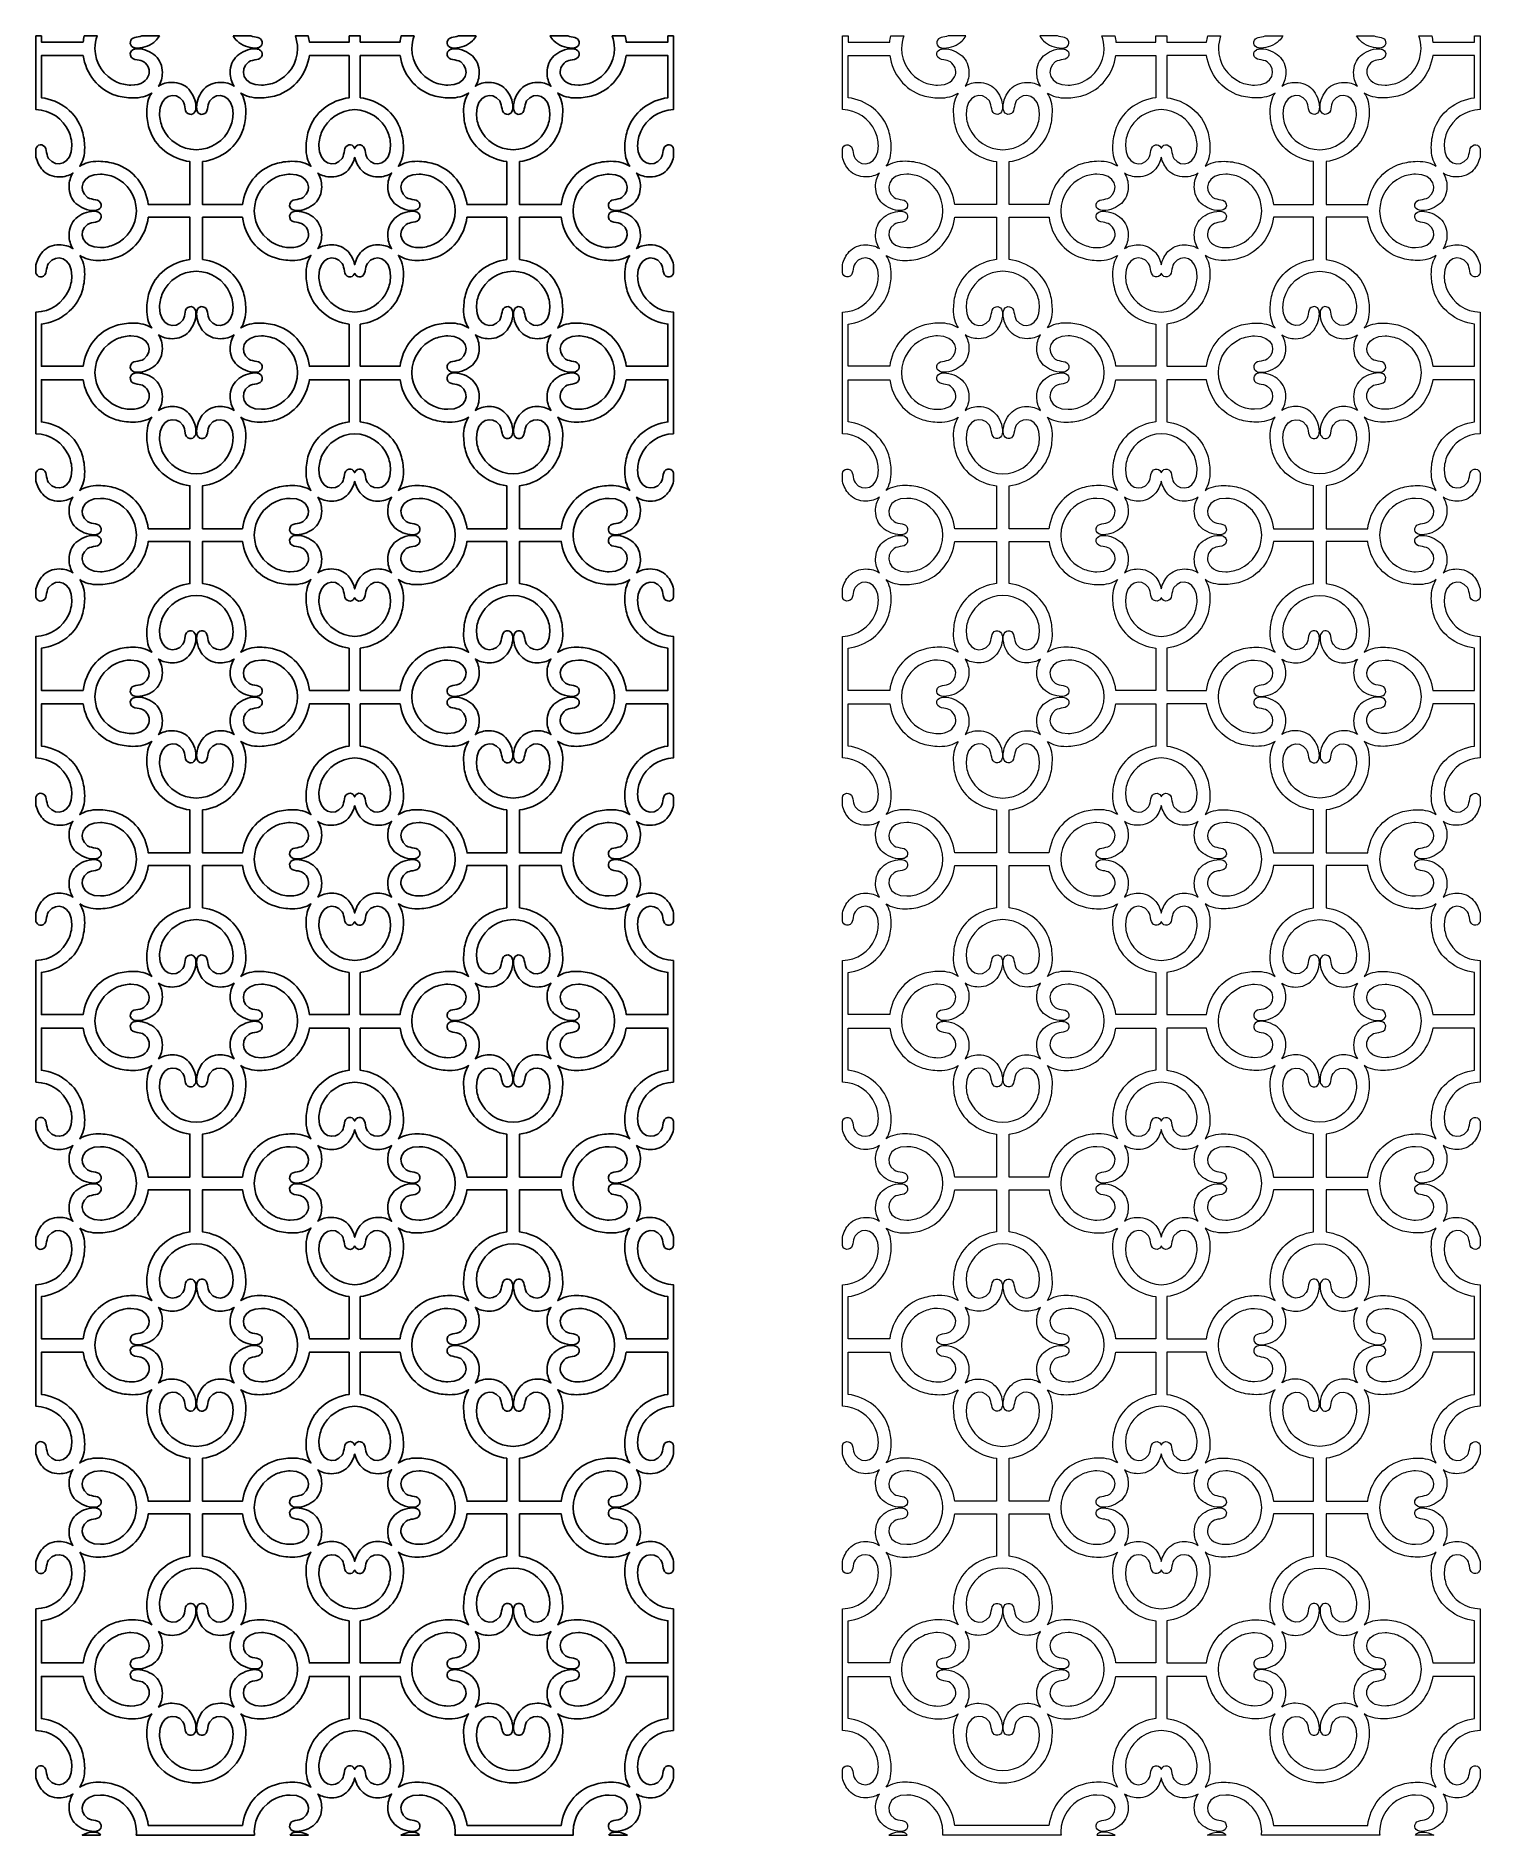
# Model space of a CAD drawing. Header units: centimetres. Extents: x -17.1 to -1.9, y -9.5 to 9.5.
import ezdxf

# ---------------------------------------------------------------- set-up
doc = ezdxf.new("R2010")
doc.units = ezdxf.units.CM
doc.header["$MEASUREMENT"] = 0
doc.layers.add('layer 1', color=7, linetype='Continuous')

msp = doc.modelspace()

# ---------------------------------------------------------------- linework, layer by layer
at = {"layer": 'layer 1', "color": 250}
for points, knots in [([(-10.36927, -8.91705), (-10.36927, -8.91705), (-10.36927, -8.82795), (-10.36927, -8.82795), (-10.36927, -8.82795), (-10.37063, -8.82394), (-10.37221, -8.82024), (-10.37401, -8.81683), (-10.37401, -8.81683), (-10.38579, -8.79446), (-10.40626, -8.78601), (-10.43005, -8.79013), (-10.43005, -8.79013), (-10.49447, -8.80127), (-10.46937, -8.88519), (-10.5027, -8.93179), (-10.5027, -8.93179), (-10.58045, -9.0405), (-10.75105, -8.99383), (-10.74805, -8.79643), (-10.74805, -8.79643), (-10.74724, -8.74329), (-10.73565, -8.69299), (-10.71542, -8.64743), (-10.71542, -8.64743), (-10.65612, -8.51383), (-10.52262, -8.42096), (-10.36927, -8.41641), (-10.36927, -8.41641), (-10.36927, -8.41641), (-10.36927, -7.13199), (-10.36927, -7.13199), (-10.36927, -7.13199), (-10.52262, -7.12744), (-10.65612, -7.03457), (-10.71542, -6.90096), (-10.71542, -6.90096), (-10.73565, -6.8554), (-10.74724, -6.80511), (-10.74805, -6.75197), (-10.74805, -6.75197), (-10.75105, -6.55457), (-10.58045, -6.5079), (-10.5027, -6.6166), (-10.5027, -6.6166), (-10.46937, -6.6632), (-10.49447, -6.74713), (-10.43005, -6.75827), (-10.43005, -6.75827), (-10.40626, -6.76238), (-10.38579, -6.75394), (-10.37401, -6.73157), (-10.37401, -6.73157), (-10.37221, -6.72816), (-10.37063, -6.72445), (-10.36927, -6.72045), (-10.36927, -6.72045), (-10.36927, -6.72045), (-10.36927, -6.63135), (-10.36927, -6.63135), (-10.36927, -6.63135), (-10.38025, -6.58003), (-10.40637, -6.52895), (-10.43995, -6.49305), (-10.43995, -6.49305), (-10.48393, -6.44599), (-10.54383, -6.42077), (-10.61548, -6.42061), (-10.61548, -6.42061), (-10.66915, -6.4205), (-10.71809, -6.43461), (-10.75905, -6.4612), (-10.75905, -6.4612), (-10.73246, -6.42024), (-10.71835, -6.37129), (-10.71847, -6.31763), (-10.71847, -6.31763), (-10.71862, -6.24598), (-10.74385, -6.18608), (-10.7909, -6.14209), (-10.7909, -6.14209), (-10.83882, -6.09729), (-10.91376, -6.06574), (-10.98022, -6.06577), (-10.98022, -6.06577), (-11.00045, -6.06578), (-11.01694, -6.06959), (-11.02942, -6.07615), (-11.02942, -6.07615), (-11.05179, -6.08793), (-11.06024, -6.1084), (-11.05612, -6.1322), (-11.05612, -6.1322), (-11.04498, -6.19662), (-10.96106, -6.17152), (-10.91446, -6.20485), (-10.91446, -6.20485), (-10.80575, -6.28259), (-10.85243, -6.4532), (-11.04983, -6.45019), (-11.04983, -6.45019), (-11.10297, -6.44939), (-11.15326, -6.43779), (-11.19882, -6.41757), (-11.19882, -6.41757), (-11.33504, -6.3571), (-11.42893, -6.2195), (-11.43001, -6.06235), (-11.43001, -6.06235), (-11.42893, -5.90521), (-11.33504, -5.7676), (-11.19882, -5.70713), (-11.19882, -5.70713), (-11.15326, -5.68691), (-11.10297, -5.67532), (-11.04983, -5.67451), (-11.04983, -5.67451), (-10.85243, -5.67151), (-10.80575, -5.84211), (-10.91446, -5.91986), (-10.91446, -5.91986), (-10.96106, -5.95319), (-11.04498, -5.92808), (-11.05612, -5.99251), (-11.05612, -5.99251), (-11.06024, -6.0163), (-11.05179, -6.03677), (-11.02942, -6.04855), (-11.02942, -6.04855), (-11.01694, -6.05512), (-11.00045, -6.05892), (-10.98022, -6.05893), (-10.98022, -6.05893), (-10.91376, -6.05897), (-10.83882, -6.02742), (-10.7909, -5.98261), (-10.7909, -5.98261), (-10.74385, -5.93862), (-10.71862, -5.87873), (-10.71847, -5.80708), (-10.71847, -5.80708), (-10.71835, -5.75341), (-10.73247, -5.70447), (-10.75905, -5.66351), (-10.75905, -5.66351), (-10.71809, -5.6901), (-10.66915, -5.7042), (-10.61548, -5.70409), (-10.61548, -5.70409), (-10.54383, -5.70394), (-10.48393, -5.67871), (-10.43995, -5.63166), (-10.43995, -5.63166), (-10.40637, -5.59575), (-10.38025, -5.54468), (-10.36927, -5.49336), (-10.36927, -5.49336), (-10.36927, -5.49336), (-10.36927, -5.40427), (-10.36927, -5.40427), (-10.36927, -5.40427), (-10.37063, -5.40026), (-10.37221, -5.39655), (-10.37401, -5.39314), (-10.37401, -5.39314), (-10.38579, -5.37077), (-10.40626, -5.36232), (-10.43005, -5.36644), (-10.43005, -5.36644), (-10.49447, -5.37758), (-10.46937, -5.4615), (-10.5027, -5.5081), (-10.5027, -5.5081), (-10.58045, -5.61681), (-10.75105, -5.57013), (-10.74805, -5.37273), (-10.74805, -5.37273), (-10.74724, -5.31959), (-10.73565, -5.2693), (-10.71542, -5.22374), (-10.71542, -5.22374), (-10.65612, -5.09014), (-10.52262, -4.99727), (-10.36927, -4.99272), (-10.36927, -4.99272), (-10.36927, -4.99272), (-10.36927, -3.70829), (-10.36927, -3.70829), (-10.36927, -3.70829), (-10.52262, -3.70374), (-10.65612, -3.61087), (-10.71542, -3.47727), (-10.71542, -3.47727), (-10.73565, -3.43171), (-10.74724, -3.38142), (-10.74805, -3.32828), (-10.74805, -3.32828), (-10.75105, -3.13088), (-10.58045, -3.0842), (-10.5027, -3.19291), (-10.5027, -3.19291), (-10.46937, -3.23951), (-10.49447, -3.32344), (-10.43005, -3.33458), (-10.43005, -3.33458), (-10.40626, -3.33869), (-10.38579, -3.33025), (-10.37401, -3.30787), (-10.37401, -3.30787), (-10.37221, -3.30446), (-10.37063, -3.30076), (-10.36927, -3.29675), (-10.36927, -3.29675), (-10.36927, -3.29675), (-10.36927, -3.20765), (-10.36927, -3.20765), (-10.36927, -3.20765), (-10.38025, -3.15634), (-10.40637, -3.10526), (-10.43995, -3.06935), (-10.43995, -3.06935), (-10.48393, -3.0223), (-10.54383, -2.99707), (-10.61548, -2.99692), (-10.61548, -2.99692), (-10.66915, -2.99681), (-10.71809, -3.01092), (-10.75905, -3.0375), (-10.75905, -3.0375), (-10.73246, -2.99655), (-10.71835, -2.9476), (-10.71847, -2.89394), (-10.71847, -2.89394), (-10.71862, -2.82229), (-10.74385, -2.76239), (-10.7909, -2.7184), (-10.7909, -2.7184), (-10.83882, -2.67359), (-10.91376, -2.64205), (-10.98022, -2.64208), (-10.98022, -2.64208), (-11.00045, -2.64209), (-11.01694, -2.64589), (-11.02942, -2.65246), (-11.02942, -2.65246), (-11.05179, -2.66424), (-11.06024, -2.68471), (-11.05612, -2.70851), (-11.05612, -2.70851), (-11.04498, -2.77293), (-10.96106, -2.74782), (-10.91446, -2.78115), (-10.91446, -2.78115), (-10.80575, -2.8589), (-10.85243, -3.0295), (-11.04983, -3.0265), (-11.04983, -3.0265), (-11.10297, -3.02569), (-11.15326, -3.0141), (-11.19882, -2.99388), (-11.19882, -2.99388), (-11.33504, -2.93341), (-11.42893, -2.7958), (-11.43001, -2.63866), (-11.43001, -2.63866), (-11.42893, -2.48151), (-11.33504, -2.34391), (-11.19882, -2.28344), (-11.19882, -2.28344), (-11.15326, -2.26322), (-11.10297, -2.25162), (-11.04983, -2.25082), (-11.04983, -2.25082), (-10.85243, -2.24781), (-10.80575, -2.41842), (-10.91446, -2.49616), (-10.91446, -2.49616), (-10.96106, -2.52949), (-11.04498, -2.50439), (-11.05612, -2.56881), (-11.05612, -2.56881), (-11.06024, -2.59261), (-11.05179, -2.61308), (-11.02942, -2.62486), (-11.02942, -2.62486), (-11.01694, -2.63143), (-11.00045, -2.63523), (-10.98022, -2.63524), (-10.98022, -2.63524), (-10.91376, -2.63527), (-10.83882, -2.60372), (-10.7909, -2.55892), (-10.7909, -2.55892), (-10.74385, -2.51493), (-10.71862, -2.45503), (-10.71847, -2.38338), (-10.71847, -2.38338), (-10.71835, -2.32972), (-10.73247, -2.28078), (-10.75905, -2.23982), (-10.75905, -2.23982), (-10.71809, -2.26641), (-10.66915, -2.28051), (-10.61548, -2.2804), (-10.61548, -2.2804), (-10.54383, -2.28024), (-10.48393, -2.25502), (-10.43995, -2.20797), (-10.43995, -2.20797), (-10.40637, -2.17206), (-10.38025, -2.12098), (-10.36927, -2.06967), (-10.36927, -2.06967), (-10.36927, -2.06967), (-10.36927, -1.98057), (-10.36927, -1.98057), (-10.36927, -1.98057), (-10.37063, -1.97657), (-10.37221, -1.97285), (-10.37401, -1.96944), (-10.37401, -1.96944), (-10.38579, -1.94707), (-10.40626, -1.93863), (-10.43005, -1.94274), (-10.43005, -1.94274), (-10.49447, -1.95388), (-10.46937, -2.03781), (-10.5027, -2.08441), (-10.5027, -2.08441), (-10.58045, -2.19311), (-10.75105, -2.14644), (-10.74805, -1.94904), (-10.74805, -1.94904), (-10.74724, -1.8959), (-10.73565, -1.84561), (-10.71542, -1.80005), (-10.71542, -1.80005), (-10.65612, -1.66645), (-10.52262, -1.57358), (-10.36927, -1.56903), (-10.36927, -1.56903), (-10.36927, -1.56903), (-10.36927, -0.2846), (-10.36927, -0.2846), (-10.36927, -0.2846), (-10.52262, -0.28005), (-10.65612, -0.18718), (-10.71542, -0.05358), (-10.71542, -0.05358), (-10.73565, -0.00802), (-10.74724, 0.04228), (-10.74805, 0.09541), (-10.74805, 0.09541), (-10.75105, 0.29281), (-10.58045, 0.33949), (-10.5027, 0.23078), (-10.5027, 0.23078), (-10.46937, 0.18418), (-10.49447, 0.10026), (-10.43005, 0.08912), (-10.43005, 0.08912), (-10.40626, 0.085), (-10.38579, 0.09345), (-10.37401, 0.11582), (-10.37401, 0.11582), (-10.37221, 0.11923), (-10.37063, 0.12293), (-10.36927, 0.12694), (-10.36927, 0.12694), (-10.36927, 0.12694), (-10.36927, 0.21604), (-10.36927, 0.21604), (-10.36927, 0.21604), (-10.38025, 0.26735), (-10.40637, 0.31843), (-10.43995, 0.35434), (-10.43995, 0.35434), (-10.48393, 0.40139), (-10.54383, 0.42662), (-10.61548, 0.42677), (-10.61548, 0.42677), (-10.66915, 0.42689), (-10.71809, 0.41278), (-10.75905, 0.38619), (-10.75905, 0.38619), (-10.73246, 0.42715), (-10.71835, 0.47609), (-10.71847, 0.52976), (-10.71847, 0.52976), (-10.71862, 0.60141), (-10.74385, 0.66131), (-10.7909, 0.70529), (-10.7909, 0.70529), (-10.83882, 0.7501), (-10.91376, 0.78165), (-10.98022, 0.78162), (-10.98022, 0.78162), (-11.00045, 0.78161), (-11.01694, 0.7778), (-11.02942, 0.77123), (-11.02942, 0.77123), (-11.05179, 0.75946), (-11.06024, 0.73899), (-11.05612, 0.71519), (-11.05612, 0.71519), (-11.04498, 0.65077), (-10.96106, 0.67587), (-10.91446, 0.64254), (-10.91446, 0.64254), (-10.80575, 0.56479), (-10.85243, 0.39419), (-11.04983, 0.39719), (-11.04983, 0.39719), (-11.10297, 0.398), (-11.15326, 0.40959), (-11.19882, 0.42982), (-11.19882, 0.42982), (-11.33504, 0.49028), (-11.42893, 0.62789), (-11.43001, 0.78503), (-11.43001, 0.78503), (-11.42893, 0.94218), (-11.33504, 1.07979), (-11.19882, 1.14025), (-11.19882, 1.14025), (-11.15326, 1.16047), (-11.10297, 1.17207), (-11.04983, 1.17288), (-11.04983, 1.17288), (-10.85243, 1.17588), (-10.80575, 1.00528), (-10.91446, 0.92753), (-10.91446, 0.92753), (-10.96106, 0.8942), (-11.04498, 0.9193), (-11.05612, 0.85488), (-11.05612, 0.85488), (-11.06024, 0.83108), (-11.05179, 0.81061), (-11.02942, 0.79884), (-11.02942, 0.79884), (-11.01694, 0.79227), (-11.00045, 0.78846), (-10.98022, 0.78845), (-10.98022, 0.78845), (-10.91376, 0.78842), (-10.83882, 0.81997), (-10.7909, 0.86477), (-10.7909, 0.86477), (-10.74385, 0.90876), (-10.71862, 0.96866), (-10.71847, 1.04031), (-10.71847, 1.04031), (-10.71835, 1.09398), (-10.73247, 1.14291), (-10.75905, 1.18387), (-10.75905, 1.18387), (-10.71809, 1.15728), (-10.66915, 1.14318), (-10.61548, 1.1433), (-10.61548, 1.1433), (-10.54383, 1.14345), (-10.48393, 1.16867), (-10.43995, 1.21573), (-10.43995, 1.21573), (-10.40637, 1.25164), (-10.38025, 1.30271), (-10.36927, 1.35403), (-10.36927, 1.35403), (-10.36927, 1.35403), (-10.36927, 1.44312), (-10.36927, 1.44312), (-10.36927, 1.44312), (-10.37063, 1.44713), (-10.37221, 1.45084), (-10.37401, 1.45425), (-10.37401, 1.45425), (-10.38579, 1.47662), (-10.40626, 1.48507), (-10.43005, 1.48095), (-10.43005, 1.48095), (-10.49447, 1.46981), (-10.46937, 1.38589), (-10.5027, 1.33929), (-10.5027, 1.33929), (-10.58045, 1.23058), (-10.75105, 1.27725), (-10.74805, 1.47465), (-10.74805, 1.47465), (-10.74724, 1.52779), (-10.73565, 1.57809), (-10.71542, 1.62365), (-10.71542, 1.62365), (-10.65612, 1.75725), (-10.52262, 1.85011), (-10.36927, 1.85466), (-10.36927, 1.85466), (-10.36927, 1.85466), (-10.36927, 3.13909), (-10.36927, 3.13909), (-10.36927, 3.13909), (-10.52262, 3.14364), (-10.65612, 3.23651), (-10.71542, 3.37011), (-10.71542, 3.37011), (-10.73565, 3.41568), (-10.74724, 3.46597), (-10.74805, 3.51911), (-10.74805, 3.51911), (-10.75105, 3.71651), (-10.58045, 3.76318), (-10.5027, 3.65448), (-10.5027, 3.65448), (-10.46937, 3.60788), (-10.49447, 3.52395), (-10.43005, 3.51281), (-10.43005, 3.51281), (-10.40626, 3.50869), (-10.38579, 3.51714), (-10.37401, 3.53951), (-10.37401, 3.53951), (-10.37221, 3.54292), (-10.37063, 3.54663), (-10.36927, 3.55063), (-10.36927, 3.55063), (-10.36927, 3.55063), (-10.36927, 3.63973), (-10.36927, 3.63973), (-10.36927, 3.63973), (-10.38025, 3.69105), (-10.40637, 3.74213), (-10.43995, 3.77803), (-10.43995, 3.77803), (-10.48393, 3.82509), (-10.54383, 3.85031), (-10.61548, 3.85046), (-10.61548, 3.85046), (-10.66915, 3.85058), (-10.71809, 3.83647), (-10.75905, 3.80988), (-10.75905, 3.80988), (-10.73246, 3.85084), (-10.71835, 3.89979), (-10.71847, 3.95345), (-10.71847, 3.95345), (-10.71862, 4.0251), (-10.74385, 4.085), (-10.7909, 4.12899), (-10.7909, 4.12899), (-10.83882, 4.17379), (-10.91376, 4.20534), (-10.98022, 4.20531), (-10.98022, 4.20531), (-11.00045, 4.2053), (-11.01694, 4.20149), (-11.02942, 4.19492), (-11.02942, 4.19492), (-11.05179, 4.18315), (-11.06024, 4.16268), (-11.05612, 4.13888), (-11.05612, 4.13888), (-11.04498, 4.07446), (-10.96106, 4.09956), (-10.91446, 4.06623), (-10.91446, 4.06623), (-10.80575, 3.98848), (-10.85243, 3.81788), (-11.04983, 3.82088), (-11.04983, 3.82088), (-11.10297, 3.82169), (-11.15326, 3.83329), (-11.19882, 3.85351), (-11.19882, 3.85351), (-11.33504, 3.91398), (-11.42893, 4.05158), (-11.43001, 4.20873), (-11.43001, 4.20873), (-11.42893, 4.36587), (-11.33504, 4.50348), (-11.19882, 4.56394), (-11.19882, 4.56394), (-11.15326, 4.58417), (-11.10297, 4.59576), (-11.04983, 4.59657), (-11.04983, 4.59657), (-10.85243, 4.59957), (-10.80575, 4.42897), (-10.91446, 4.35122), (-10.91446, 4.35122), (-10.96106, 4.31789), (-11.04498, 4.34299), (-11.05612, 4.27857), (-11.05612, 4.27857), (-11.06024, 4.25478), (-11.05179, 4.23431), (-11.02942, 4.22253), (-11.02942, 4.22253), (-11.01694, 4.21596), (-11.00045, 4.21215), (-10.98022, 4.21214), (-10.98022, 4.21214), (-10.91376, 4.21211), (-10.83882, 4.24366), (-10.7909, 4.28847), (-10.7909, 4.28847), (-10.74385, 4.33246), (-10.71862, 4.39235), (-10.71847, 4.464), (-10.71847, 4.464), (-10.71835, 4.51767), (-10.73247, 4.56661), (-10.75905, 4.60757), (-10.75905, 4.60757), (-10.71809, 4.58098), (-10.66915, 4.56687), (-10.61548, 4.56699), (-10.61548, 4.56699), (-10.54383, 4.56714), (-10.48393, 4.59237), (-10.43995, 4.63942), (-10.43995, 4.63942), (-10.40637, 4.67533), (-10.38025, 4.7264), (-10.36927, 4.77772), (-10.36927, 4.77772), (-10.36927, 4.77772), (-10.36927, 4.86681), (-10.36927, 4.86681), (-10.36927, 4.86681), (-10.37063, 4.87082), (-10.37221, 4.87453), (-10.37401, 4.87794), (-10.37401, 4.87794), (-10.38579, 4.90031), (-10.40626, 4.90876), (-10.43005, 4.90464), (-10.43005, 4.90464), (-10.49447, 4.8935), (-10.46937, 4.80958), (-10.5027, 4.76298), (-10.5027, 4.76298), (-10.58045, 4.65427), (-10.75105, 4.70095), (-10.74805, 4.89835), (-10.74805, 4.89835), (-10.74724, 4.95149), (-10.73565, 5.00178), (-10.71542, 5.04734), (-10.71542, 5.04734), (-10.65612, 5.18094), (-10.52262, 5.27381), (-10.36927, 5.27836), (-10.36927, 5.27836), (-10.36927, 5.27836), (-10.36927, 6.56279), (-10.36927, 6.56279), (-10.36927, 6.56279), (-10.52262, 6.56734), (-10.65612, 6.66021), (-10.71542, 6.79381), (-10.71542, 6.79381), (-10.73565, 6.83937), (-10.74724, 6.88966), (-10.74805, 6.9428), (-10.74805, 6.9428), (-10.75105, 7.1402), (-10.58045, 7.18687), (-10.5027, 7.07817), (-10.5027, 7.07817), (-10.46937, 7.03157), (-10.49447, 6.94764), (-10.43005, 6.9365), (-10.43005, 6.9365), (-10.40626, 6.93239), (-10.38579, 6.94083), (-10.37401, 6.9632), (-10.37401, 6.9632), (-10.37221, 6.96661), (-10.37063, 6.97032), (-10.36927, 6.97432), (-10.36927, 6.97432), (-10.36927, 6.97432), (-10.36927, 7.06343), (-10.36927, 7.06343), (-10.36927, 7.06343), (-10.38025, 7.11474), (-10.40637, 7.16582), (-10.43995, 7.20173), (-10.43995, 7.20173), (-10.48393, 7.24878), (-10.54383, 7.274), (-10.61548, 7.27416), (-10.61548, 7.27416), (-10.66915, 7.27427), (-10.71809, 7.26016), (-10.75905, 7.23358), (-10.75905, 7.23358), (-10.73246, 7.27453), (-10.71835, 7.32348), (-10.71847, 7.37714), (-10.71847, 7.37714), (-10.71862, 7.44879), (-10.74385, 7.50869), (-10.7909, 7.55268), (-10.7909, 7.55268), (-10.83882, 7.59748), (-10.91376, 7.62903), (-10.98022, 7.629), (-10.98022, 7.629), (-11.00045, 7.62899), (-11.01694, 7.62519), (-11.02942, 7.61862), (-11.02942, 7.61862), (-11.05179, 7.60684), (-11.06024, 7.58637), (-11.05612, 7.56257), (-11.05612, 7.56257), (-11.04498, 7.49815), (-10.96106, 7.52325), (-10.91446, 7.48992), (-10.91446, 7.48992), (-10.80575, 7.41218), (-10.85243, 7.24158), (-11.04983, 7.24458), (-11.04983, 7.24458), (-11.10297, 7.24539), (-11.15326, 7.25698), (-11.19882, 7.2772), (-11.19882, 7.2772), (-11.33504, 7.33767), (-11.42893, 7.47528), (-11.43001, 7.63242), (-11.43001, 7.63242), (-11.42893, 7.78956), (-11.33504, 7.92717), (-11.19882, 7.98764), (-11.19882, 7.98764), (-11.15326, 8.00786), (-11.10297, 8.01945), (-11.04983, 8.02026), (-11.04983, 8.02026), (-10.85243, 8.02326), (-10.80575, 7.85266), (-10.91446, 7.77491), (-10.91446, 7.77491), (-10.96106, 7.74159), (-11.04498, 7.76669), (-11.05612, 7.70227), (-11.05612, 7.70227), (-11.06024, 7.67847), (-11.05179, 7.658), (-11.02942, 7.64622), (-11.02942, 7.64622), (-11.01694, 7.63965), (-11.00045, 7.63585), (-10.98022, 7.63584), (-10.98022, 7.63584), (-10.91376, 7.63581), (-10.83882, 7.66736), (-10.7909, 7.71216), (-10.7909, 7.71216), (-10.74385, 7.75615), (-10.71862, 7.81605), (-10.71847, 7.8877), (-10.71847, 7.8877), (-10.71835, 7.94136), (-10.73247, 7.9903), (-10.75905, 8.03126), (-10.75905, 8.03126), (-10.71809, 8.00467), (-10.66915, 7.99057), (-10.61548, 7.99068), (-10.61548, 7.99068), (-10.54383, 7.99083), (-10.48393, 8.01606), (-10.43995, 8.06311), (-10.43995, 8.06311), (-10.40637, 8.09902), (-10.38025, 8.1501), (-10.36927, 8.20141), (-10.36927, 8.20141), (-10.36927, 8.20141), (-10.36927, 8.29051), (-10.36927, 8.29051), (-10.36927, 8.29051), (-10.37063, 8.29451), (-10.37221, 8.29823), (-10.37401, 8.30164), (-10.37401, 8.30164), (-10.38579, 8.32401), (-10.40626, 8.33245), (-10.43005, 8.32834), (-10.43005, 8.32834), (-10.49447, 8.3172), (-10.46937, 8.23327), (-10.5027, 8.18667), (-10.5027, 8.18667), (-10.58045, 8.07797), (-10.75105, 8.12464), (-10.74805, 8.32204), (-10.74805, 8.32204), (-10.74724, 8.37518), (-10.73565, 8.42547), (-10.71542, 8.47103), (-10.71542, 8.47103), (-10.65612, 8.60463), (-10.52262, 8.6975), (-10.36927, 8.70205), (-10.36927, 8.70205), (-10.36927, 8.70205), (-10.36927, 9.47963), (-10.36927, 9.47963), (-10.36927, 9.47963), (-10.36927, 9.47963), (-10.42717, 9.47963), (-10.42717, 9.47963), (-10.42717, 9.47963), (-10.42717, 9.47963), (-10.42717, 9.41518), (-10.42717, 9.41518), (-10.42717, 9.41518), (-10.42717, 9.41518), (-10.86729, 9.41518), (-10.86729, 9.41518), (-10.86729, 9.41518), (-10.87008, 9.43698), (-10.87417, 9.4585), (-10.87948, 9.47963), (-10.87948, 9.47963), (-10.87948, 9.47963), (-11.01609, 9.47963), (-11.01609, 9.47963), (-11.01609, 9.47963), (-11.00116, 9.43846), (-10.99289, 9.39418), (-10.99257, 9.34821), (-10.99257, 9.34821), (-10.99365, 9.19107), (-11.08754, 9.05346), (-11.22377, 8.993), (-11.22377, 8.993), (-11.26933, 8.97277), (-11.31962, 8.96118), (-11.37276, 8.96037), (-11.37276, 8.96037), (-11.48099, 8.95873), (-11.54389, 9.00927), (-11.56074, 9.06808), (-11.56074, 9.06808), (-11.57462, 9.11653), (-11.55723, 9.1706), (-11.50813, 9.20572), (-11.50813, 9.20572), (-11.48891, 9.21946), (-11.46335, 9.22328), (-11.43916, 9.22752), (-11.43916, 9.22752), (-11.40469, 9.23357), (-11.37301, 9.24051), (-11.36646, 9.27837), (-11.36646, 9.27837), (-11.36235, 9.30217), (-11.37079, 9.32264), (-11.39316, 9.33441), (-11.39316, 9.33441), (-11.40564, 9.34098), (-11.42214, 9.34479), (-11.44236, 9.3448), (-11.44236, 9.3448), (-11.50883, 9.34483), (-11.58376, 9.31328), (-11.63169, 9.26848), (-11.63169, 9.26848), (-11.67874, 9.22449), (-11.70396, 9.16459), (-11.70412, 9.09294), (-11.70412, 9.09294), (-11.70423, 9.03927), (-11.69013, 8.99032), (-11.66354, 8.94937), (-11.66354, 8.94937), (-11.70449, 8.97596), (-11.75344, 8.99007), (-11.8071, 8.98995), (-11.8071, 8.98995), (-11.87875, 8.9898), (-11.93865, 8.96457), (-11.98264, 8.91752), (-11.98264, 8.91752), (-12.02744, 8.8696), (-12.05899, 8.79466), (-12.05896, 8.7282), (-12.05896, 8.7282), (-12.05895, 8.70797), (-12.05515, 8.69148), (-12.04858, 8.679), (-12.04858, 8.679), (-12.0368, 8.65663), (-12.01633, 8.64818), (-11.99253, 8.6523), (-11.99253, 8.6523), (-11.92811, 8.66344), (-11.95321, 8.74736), (-11.91988, 8.79396), (-11.91988, 8.79396), (-11.84214, 8.90267), (-11.67153, 8.85599), (-11.67454, 8.6586), (-11.67454, 8.6586), (-11.67534, 8.60546), (-11.68694, 8.55516), (-11.70716, 8.5096), (-11.70716, 8.5096), (-11.76763, 8.37338), (-11.90523, 8.27949), (-12.06238, 8.27841), (-12.06238, 8.27841), (-12.21952, 8.27949), (-12.35713, 8.37338), (-12.4176, 8.5096), (-12.4176, 8.5096), (-12.43782, 8.55516), (-12.44941, 8.60546), (-12.45022, 8.6586), (-12.45022, 8.6586), (-12.45322, 8.85599), (-12.28262, 8.90267), (-12.20487, 8.79396), (-12.20487, 8.79396), (-12.17154, 8.74736), (-12.19665, 8.66344), (-12.13223, 8.6523), (-12.13223, 8.6523), (-12.10843, 8.64818), (-12.08796, 8.65663), (-12.07618, 8.679), (-12.07618, 8.679), (-12.06961, 8.69148), (-12.06581, 8.70797), (-12.0658, 8.7282), (-12.0658, 8.7282), (-12.06577, 8.79466), (-12.09731, 8.8696), (-12.14212, 8.91752), (-12.14212, 8.91752), (-12.18611, 8.96457), (-12.24601, 8.9898), (-12.31766, 8.98995), (-12.31766, 8.98995), (-12.37132, 8.99007), (-12.42026, 8.97596), (-12.46122, 8.94937), (-12.46122, 8.94937), (-12.43463, 8.99033), (-12.42053, 9.03927), (-12.42064, 9.09294), (-12.42064, 9.09294), (-12.42079, 9.16459), (-12.44602, 9.22449), (-12.49307, 9.26848), (-12.49307, 9.26848), (-12.54099, 9.31328), (-12.61593, 9.34483), (-12.68239, 9.3448), (-12.68239, 9.3448), (-12.70262, 9.34479), (-12.71912, 9.34098), (-12.73159, 9.33441), (-12.73159, 9.33441), (-12.75397, 9.32264), (-12.76241, 9.30217), (-12.7583, 9.27837), (-12.7583, 9.27837), (-12.74716, 9.21395), (-12.66323, 9.23905), (-12.61663, 9.20572), (-12.61663, 9.20572), (-12.50792, 9.12797), (-12.5546, 8.95737), (-12.752, 8.96037), (-12.752, 8.96037), (-12.80514, 8.96118), (-12.85543, 8.97277), (-12.90099, 8.993), (-12.90099, 8.993), (-13.03722, 9.05346), (-13.13111, 9.19107), (-13.13219, 9.34821), (-13.13219, 9.34821), (-13.13187, 9.39418), (-13.1236, 9.43846), (-13.10867, 9.47963), (-13.10867, 9.47963), (-13.10867, 9.47963), (-13.24528, 9.47963), (-13.24528, 9.47963), (-13.24528, 9.47963), (-13.25059, 9.4585), (-13.25468, 9.43698), (-13.25747, 9.41518), (-13.25747, 9.41518), (-13.25747, 9.41518), (-13.67803, 9.41518), (-13.67803, 9.41518), (-13.67803, 9.41518), (-13.67803, 9.41518), (-13.67803, 9.47963), (-13.67803, 9.47963), (-13.67803, 9.47963), (-13.67803, 9.47963), (-13.73573, 9.47963), (-13.73573, 9.47963), (-13.73573, 9.47963), (-13.73573, 9.47963), (-13.79343, 9.47963), (-13.79343, 9.47963), (-13.79343, 9.47963), (-13.79343, 9.47963), (-13.79343, 9.41518), (-13.79343, 9.41518), (-13.79343, 9.41518), (-13.79343, 9.41518), (-14.21399, 9.41518), (-14.21399, 9.41518), (-14.21399, 9.41518), (-14.21678, 9.43698), (-14.22087, 9.4585), (-14.22619, 9.47963), (-14.22619, 9.47963), (-14.22619, 9.47963), (-14.36279, 9.47963), (-14.36279, 9.47963), (-14.36279, 9.47963), (-14.34786, 9.43846), (-14.33959, 9.39418), (-14.33927, 9.34821), (-14.33927, 9.34821), (-14.34036, 9.19107), (-14.43425, 9.05346), (-14.57047, 8.993), (-14.57047, 8.993), (-14.61603, 8.97277), (-14.66632, 8.96118), (-14.71946, 8.96037), (-14.71946, 8.96037), (-14.91686, 8.95737), (-14.96354, 9.12797), (-14.85483, 9.20572), (-14.85483, 9.20572), (-14.80823, 9.23905), (-14.72431, 9.21395), (-14.71317, 9.27837), (-14.71317, 9.27837), (-14.70905, 9.30217), (-14.7175, 9.32264), (-14.73987, 9.33441), (-14.73987, 9.33441), (-14.75235, 9.34098), (-14.76884, 9.34479), (-14.78907, 9.3448), (-14.78907, 9.3448), (-14.85553, 9.34483), (-14.93047, 9.31328), (-14.97839, 9.26848), (-14.97839, 9.26848), (-15.02544, 9.22449), (-15.05067, 9.16459), (-15.05082, 9.09294), (-15.05082, 9.09294), (-15.05094, 9.03927), (-15.03684, 8.99033), (-15.01024, 8.94937), (-15.01024, 8.94937), (-15.0512, 8.97596), (-15.10014, 8.99007), (-15.15381, 8.98995), (-15.15381, 8.98995), (-15.22546, 8.9898), (-15.28536, 8.96457), (-15.32934, 8.91752), (-15.32934, 8.91752), (-15.37415, 8.8696), (-15.4057, 8.79466), (-15.40566, 8.7282), (-15.40566, 8.7282), (-15.40566, 8.70797), (-15.40185, 8.69148), (-15.39528, 8.679), (-15.39528, 8.679), (-15.38351, 8.65663), (-15.36304, 8.64818), (-15.33924, 8.6523), (-15.33924, 8.6523), (-15.27482, 8.66344), (-15.29992, 8.74736), (-15.26659, 8.79396), (-15.26659, 8.79396), (-15.18884, 8.90267), (-15.01824, 8.85599), (-15.02124, 8.6586), (-15.02124, 8.6586), (-15.02205, 8.60546), (-15.03365, 8.55516), (-15.05387, 8.5096), (-15.05387, 8.5096), (-15.11433, 8.37338), (-15.25194, 8.27949), (-15.40908, 8.27841), (-15.40908, 8.27841), (-15.56623, 8.27949), (-15.70383, 8.37338), (-15.7643, 8.5096), (-15.7643, 8.5096), (-15.78452, 8.55516), (-15.79612, 8.60546), (-15.79693, 8.6586), (-15.79693, 8.6586), (-15.79993, 8.85599), (-15.62933, 8.90267), (-15.55158, 8.79396), (-15.55158, 8.79396), (-15.51825, 8.74736), (-15.54335, 8.66344), (-15.47893, 8.6523), (-15.47893, 8.6523), (-15.45513, 8.64818), (-15.43466, 8.65663), (-15.42289, 8.679), (-15.42289, 8.679), (-15.41632, 8.69148), (-15.41251, 8.70797), (-15.4125, 8.7282), (-15.4125, 8.7282), (-15.41247, 8.79466), (-15.44402, 8.8696), (-15.48882, 8.91752), (-15.48882, 8.91752), (-15.53281, 8.96457), (-15.59271, 8.9898), (-15.66436, 8.98995), (-15.66436, 8.98995), (-15.71802, 8.99007), (-15.76697, 8.97596), (-15.80793, 8.94937), (-15.80793, 8.94937), (-15.78133, 8.99032), (-15.76723, 9.03927), (-15.76735, 9.09294), (-15.76735, 9.09294), (-15.7675, 9.16459), (-15.79273, 9.22449), (-15.83978, 9.26848), (-15.83978, 9.26848), (-15.8877, 9.31328), (-15.96264, 9.34483), (-16.0291, 9.3448), (-16.0291, 9.3448), (-16.04933, 9.34479), (-16.06582, 9.34098), (-16.0783, 9.33441), (-16.0783, 9.33441), (-16.10067, 9.32264), (-16.10912, 9.30217), (-16.105, 9.27837), (-16.105, 9.27837), (-16.09845, 9.24051), (-16.06677, 9.23357), (-16.0323, 9.22752), (-16.0323, 9.22752), (-16.00811, 9.22328), (-15.98255, 9.21946), (-15.96333, 9.20572), (-15.96333, 9.20572), (-15.91423, 9.1706), (-15.89684, 9.11653), (-15.91073, 9.06808), (-15.91073, 9.06808), (-15.92757, 9.00927), (-15.99048, 8.95873), (-16.0987, 8.96037), (-16.0987, 8.96037), (-16.15184, 8.96118), (-16.20214, 8.97277), (-16.2477, 8.993), (-16.2477, 8.993), (-16.38392, 9.05346), (-16.47781, 9.19107), (-16.47889, 9.34821), (-16.47889, 9.34821), (-16.47858, 9.39418), (-16.47031, 9.43846), (-16.45537, 9.47963), (-16.45537, 9.47963), (-16.45537, 9.47963), (-16.59198, 9.47963), (-16.59198, 9.47963), (-16.59198, 9.47963), (-16.59729, 9.4585), (-16.60138, 9.43698), (-16.60418, 9.41518), (-16.60418, 9.41518), (-16.60418, 9.41518), (-17.04429, 9.41518), (-17.04429, 9.41518), (-17.04429, 9.41518), (-17.04429, 9.41518), (-17.04429, 9.47963), (-17.04429, 9.47963), (-17.04429, 9.47963), (-17.04429, 9.47963), (-17.10219, 9.47963), (-17.10219, 9.47963), (-17.10219, 9.47963), (-17.10219, 9.47963), (-17.10219, 8.70205), (-17.10219, 8.70205), (-17.10219, 8.70205), (-16.94884, 8.6975), (-16.81534, 8.60463), (-16.75604, 8.47103), (-16.75604, 8.47103), (-16.73582, 8.42547), (-16.72422, 8.37518), (-16.72341, 8.32204), (-16.72341, 8.32204), (-16.72041, 8.12464), (-16.89101, 8.07797), (-16.96876, 8.18667), (-16.96876, 8.18667), (-17.00209, 8.23327), (-16.97699, 8.3172), (-17.04141, 8.32834), (-17.04141, 8.32834), (-17.06521, 8.33245), (-17.08568, 8.32401), (-17.09745, 8.30164), (-17.09745, 8.30164), (-17.09925, 8.29823), (-17.10083, 8.29451), (-17.10219, 8.29051), (-17.10219, 8.29051), (-17.10219, 8.29051), (-17.10219, 8.20141), (-17.10219, 8.20141), (-17.10219, 8.20141), (-17.09122, 8.1501), (-17.06509, 8.09902), (-17.03152, 8.06311), (-17.03152, 8.06311), (-16.98753, 8.01606), (-16.92763, 7.99083), (-16.85598, 7.99068), (-16.85598, 7.99068), (-16.80232, 7.99057), (-16.75337, 8.00467), (-16.71241, 8.03126), (-16.71241, 8.03126), (-16.739, 7.9903), (-16.75311, 7.94136), (-16.75299, 7.8877), (-16.75299, 7.8877), (-16.75284, 7.81605), (-16.72762, 7.75615), (-16.68056, 7.71216), (-16.68056, 7.71216), (-16.63264, 7.66736), (-16.5577, 7.63581), (-16.49124, 7.63584), (-16.49124, 7.63584), (-16.47102, 7.63585), (-16.45452, 7.63965), (-16.44204, 7.64622), (-16.44204, 7.64622), (-16.41967, 7.658), (-16.41122, 7.67847), (-16.41534, 7.70227), (-16.41534, 7.70227), (-16.42648, 7.76669), (-16.5104, 7.74159), (-16.55701, 7.77491), (-16.55701, 7.77491), (-16.66571, 7.85266), (-16.61903, 8.02326), (-16.42164, 8.02026), (-16.42164, 8.02026), (-16.3685, 8.01945), (-16.31821, 8.00786), (-16.27264, 7.98764), (-16.27264, 7.98764), (-16.13642, 7.92717), (-16.04253, 7.78956), (-16.04145, 7.63242), (-16.04145, 7.63242), (-16.04253, 7.47528), (-16.13642, 7.33767), (-16.27264, 7.2772), (-16.27264, 7.2772), (-16.31821, 7.25698), (-16.3685, 7.24539), (-16.42164, 7.24458), (-16.42164, 7.24458), (-16.61903, 7.24158), (-16.66571, 7.41218), (-16.55701, 7.48992), (-16.55701, 7.48992), (-16.5104, 7.52325), (-16.42648, 7.49815), (-16.41534, 7.56257), (-16.41534, 7.56257), (-16.41122, 7.58637), (-16.41967, 7.60684), (-16.44204, 7.61862), (-16.44204, 7.61862), (-16.45452, 7.62519), (-16.47102, 7.62899), (-16.49124, 7.629), (-16.49124, 7.629), (-16.5577, 7.62903), (-16.63264, 7.59748), (-16.68056, 7.55268), (-16.68056, 7.55268), (-16.72762, 7.50869), (-16.75284, 7.44879), (-16.75299, 7.37714), (-16.75299, 7.37714), (-16.75311, 7.32348), (-16.739, 7.27453), (-16.71241, 7.23358), (-16.71241, 7.23358), (-16.75337, 7.26016), (-16.80232, 7.27427), (-16.85598, 7.27416), (-16.85598, 7.27416), (-16.92763, 7.274), (-16.98753, 7.24878), (-17.03152, 7.20173), (-17.03152, 7.20173), (-17.06509, 7.16582), (-17.09122, 7.11474), (-17.10219, 7.06343), (-17.10219, 7.06343), (-17.10219, 7.06343), (-17.10219, 6.97432), (-17.10219, 6.97432), (-17.10219, 6.97432), (-17.10083, 6.97032), (-17.09925, 6.96661), (-17.09745, 6.9632), (-17.09745, 6.9632), (-17.08568, 6.94083), (-17.06521, 6.93239), (-17.04141, 6.9365), (-17.04141, 6.9365), (-16.97699, 6.94764), (-17.00209, 7.03157), (-16.96876, 7.07817), (-16.96876, 7.07817), (-16.89101, 7.18687), (-16.72041, 7.1402), (-16.72341, 6.9428), (-16.72341, 6.9428), (-16.72422, 6.88966), (-16.73582, 6.83937), (-16.75604, 6.79381), (-16.75604, 6.79381), (-16.81534, 6.66021), (-16.94884, 6.56734), (-17.10219, 6.56279), (-17.10219, 6.56279), (-17.10219, 6.56279), (-17.10219, 5.27836), (-17.10219, 5.27836), (-17.10219, 5.27836), (-16.94884, 5.27381), (-16.81534, 5.18094), (-16.75604, 5.04734), (-16.75604, 5.04734), (-16.73582, 5.00178), (-16.72422, 4.95149), (-16.72341, 4.89835), (-16.72341, 4.89835), (-16.72041, 4.70095), (-16.89101, 4.65427), (-16.96876, 4.76298), (-16.96876, 4.76298), (-17.00209, 4.80958), (-16.97699, 4.8935), (-17.04141, 4.90464), (-17.04141, 4.90464), (-17.06521, 4.90876), (-17.08568, 4.90031), (-17.09745, 4.87794), (-17.09745, 4.87794), (-17.09925, 4.87453), (-17.10083, 4.87082), (-17.10219, 4.86681), (-17.10219, 4.86681), (-17.10219, 4.86681), (-17.10219, 4.77772), (-17.10219, 4.77772), (-17.10219, 4.77772), (-17.09122, 4.7264), (-17.06509, 4.67533), (-17.03152, 4.63942), (-17.03152, 4.63942), (-16.98753, 4.59237), (-16.92763, 4.56714), (-16.85598, 4.56699), (-16.85598, 4.56699), (-16.80232, 4.56687), (-16.75337, 4.58098), (-16.71241, 4.60757), (-16.71241, 4.60757), (-16.739, 4.56661), (-16.75311, 4.51767), (-16.75299, 4.464), (-16.75299, 4.464), (-16.75284, 4.39235), (-16.72762, 4.33246), (-16.68056, 4.28847), (-16.68056, 4.28847), (-16.63264, 4.24366), (-16.5577, 4.21211), (-16.49124, 4.21214), (-16.49124, 4.21214), (-16.47102, 4.21215), (-16.45452, 4.21596), (-16.44204, 4.22253), (-16.44204, 4.22253), (-16.41967, 4.23431), (-16.41122, 4.25478), (-16.41534, 4.27857), (-16.41534, 4.27857), (-16.42648, 4.34299), (-16.5104, 4.31789), (-16.55701, 4.35122), (-16.55701, 4.35122), (-16.66571, 4.42897), (-16.61903, 4.59957), (-16.42164, 4.59657), (-16.42164, 4.59657), (-16.3685, 4.59576), (-16.31821, 4.58417), (-16.27264, 4.56394), (-16.27264, 4.56394), (-16.13642, 4.50348), (-16.04253, 4.36587), (-16.04145, 4.20873), (-16.04145, 4.20873), (-16.04253, 4.05158), (-16.13642, 3.91398), (-16.27264, 3.85351), (-16.27264, 3.85351), (-16.31821, 3.83329), (-16.3685, 3.82169), (-16.42164, 3.82088), (-16.42164, 3.82088), (-16.61903, 3.81788), (-16.66571, 3.98848), (-16.55701, 4.06623), (-16.55701, 4.06623), (-16.5104, 4.09956), (-16.42648, 4.07446), (-16.41534, 4.13888), (-16.41534, 4.13888), (-16.41122, 4.16268), (-16.41967, 4.18315), (-16.44204, 4.19492), (-16.44204, 4.19492), (-16.45452, 4.20149), (-16.47102, 4.2053), (-16.49124, 4.20531), (-16.49124, 4.20531), (-16.5577, 4.20534), (-16.63264, 4.17379), (-16.68056, 4.12899), (-16.68056, 4.12899), (-16.72762, 4.085), (-16.75284, 4.0251), (-16.75299, 3.95345), (-16.75299, 3.95345), (-16.75311, 3.89979), (-16.739, 3.85084), (-16.71241, 3.80988), (-16.71241, 3.80988), (-16.75337, 3.83647), (-16.80232, 3.85058), (-16.85598, 3.85046), (-16.85598, 3.85046), (-16.92763, 3.85031), (-16.98753, 3.82509), (-17.03152, 3.77803), (-17.03152, 3.77803), (-17.06509, 3.74213), (-17.09122, 3.69105), (-17.10219, 3.63973), (-17.10219, 3.63973), (-17.10219, 3.63973), (-17.10219, 3.55063), (-17.10219, 3.55063), (-17.10219, 3.55063), (-17.10083, 3.54663), (-17.09925, 3.54292), (-17.09745, 3.53951), (-17.09745, 3.53951), (-17.08568, 3.51714), (-17.06521, 3.50869), (-17.04141, 3.51281), (-17.04141, 3.51281), (-16.97699, 3.52395), (-17.00209, 3.60788), (-16.96876, 3.65448), (-16.96876, 3.65448), (-16.89101, 3.76318), (-16.72041, 3.71651), (-16.72341, 3.51911), (-16.72341, 3.51911), (-16.72422, 3.46597), (-16.73582, 3.41568), (-16.75604, 3.37011), (-16.75604, 3.37011), (-16.81534, 3.23651), (-16.94884, 3.14364), (-17.10219, 3.13909), (-17.10219, 3.13909), (-17.10219, 3.13909), (-17.10219, 1.85466), (-17.10219, 1.85466), (-17.10219, 1.85466), (-16.94884, 1.85011), (-16.81534, 1.75725), (-16.75604, 1.62365), (-16.75604, 1.62365), (-16.73582, 1.57809), (-16.72422, 1.52779), (-16.72341, 1.47465), (-16.72341, 1.47465), (-16.72041, 1.27725), (-16.89101, 1.23058), (-16.96876, 1.33929), (-16.96876, 1.33929), (-17.00209, 1.38589), (-16.97699, 1.46981), (-17.04141, 1.48095), (-17.04141, 1.48095), (-17.06521, 1.48507), (-17.08568, 1.47662), (-17.09745, 1.45425), (-17.09745, 1.45425), (-17.09925, 1.45084), (-17.10083, 1.44713), (-17.10219, 1.44312), (-17.10219, 1.44312), (-17.10219, 1.44312), (-17.10219, 1.35403), (-17.10219, 1.35403), (-17.10219, 1.35403), (-17.09122, 1.30271), (-17.06509, 1.25164), (-17.03152, 1.21573), (-17.03152, 1.21573), (-16.98753, 1.16867), (-16.92763, 1.14345), (-16.85598, 1.1433), (-16.85598, 1.1433), (-16.80232, 1.14318), (-16.75337, 1.15728), (-16.71241, 1.18387), (-16.71241, 1.18387), (-16.739, 1.14291), (-16.75311, 1.09398), (-16.75299, 1.04031), (-16.75299, 1.04031), (-16.75284, 0.96866), (-16.72762, 0.90876), (-16.68056, 0.86477), (-16.68056, 0.86477), (-16.63264, 0.81997), (-16.5577, 0.78842), (-16.49124, 0.78845), (-16.49124, 0.78845), (-16.47102, 0.78846), (-16.45452, 0.79227), (-16.44204, 0.79884), (-16.44204, 0.79884), (-16.41967, 0.81061), (-16.41122, 0.83108), (-16.41534, 0.85488), (-16.41534, 0.85488), (-16.42648, 0.9193), (-16.5104, 0.8942), (-16.55701, 0.92753), (-16.55701, 0.92753), (-16.66571, 1.00528), (-16.61903, 1.17588), (-16.42164, 1.17288), (-16.42164, 1.17288), (-16.3685, 1.17207), (-16.31821, 1.16047), (-16.27264, 1.14025), (-16.27264, 1.14025), (-16.13642, 1.07979), (-16.04253, 0.94218), (-16.04145, 0.78503), (-16.04145, 0.78503), (-16.04253, 0.62789), (-16.13642, 0.49028), (-16.27264, 0.42982), (-16.27264, 0.42982), (-16.31821, 0.40959), (-16.3685, 0.398), (-16.42164, 0.39719), (-16.42164, 0.39719), (-16.61903, 0.39419), (-16.66571, 0.56479), (-16.55701, 0.64254), (-16.55701, 0.64254), (-16.5104, 0.67587), (-16.42648, 0.65077), (-16.41534, 0.71519), (-16.41534, 0.71519), (-16.41122, 0.73899), (-16.41967, 0.75946), (-16.44204, 0.77123), (-16.44204, 0.77123), (-16.45452, 0.7778), (-16.47102, 0.78161), (-16.49124, 0.78162), (-16.49124, 0.78162), (-16.5577, 0.78165), (-16.63264, 0.7501), (-16.68056, 0.70529), (-16.68056, 0.70529), (-16.72762, 0.66131), (-16.75284, 0.60141), (-16.75299, 0.52976), (-16.75299, 0.52976), (-16.75311, 0.47609), (-16.739, 0.42715), (-16.71241, 0.38619), (-16.71241, 0.38619), (-16.75337, 0.41278), (-16.80232, 0.42689), (-16.85598, 0.42677), (-16.85598, 0.42677), (-16.92763, 0.42662), (-16.98753, 0.40139), (-17.03152, 0.35434), (-17.03152, 0.35434), (-17.06509, 0.31843), (-17.09122, 0.26735), (-17.10219, 0.21604), (-17.10219, 0.21604), (-17.10219, 0.21604), (-17.10219, 0.12694), (-17.10219, 0.12694), (-17.10219, 0.12694), (-17.10083, 0.12293), (-17.09925, 0.11923), (-17.09745, 0.11582), (-17.09745, 0.11582), (-17.08568, 0.09345), (-17.06521, 0.085), (-17.04141, 0.08912), (-17.04141, 0.08912), (-16.97699, 0.10026), (-17.00209, 0.18418), (-16.96876, 0.23078), (-16.96876, 0.23078), (-16.89101, 0.33949), (-16.72041, 0.29281), (-16.72341, 0.09541), (-16.72341, 0.09541), (-16.72422, 0.04228), (-16.73582, -0.00802), (-16.75604, -0.05358), (-16.75604, -0.05358), (-16.81534, -0.18718), (-16.94884, -0.28005), (-17.10219, -0.2846), (-17.10219, -0.2846), (-17.10219, -0.2846), (-17.10219, -1.56903), (-17.10219, -1.56903), (-17.10219, -1.56903), (-16.94884, -1.57358), (-16.81534, -1.66645), (-16.75604, -1.80005), (-16.75604, -1.80005), (-16.73582, -1.84561), (-16.72422, -1.8959), (-16.72341, -1.94904), (-16.72341, -1.94904), (-16.72041, -2.14644), (-16.89101, -2.19311), (-16.96876, -2.08441), (-16.96876, -2.08441), (-17.00209, -2.03781), (-16.97699, -1.95388), (-17.04141, -1.94274), (-17.04141, -1.94274), (-17.06521, -1.93863), (-17.08568, -1.94707), (-17.09745, -1.96944), (-17.09745, -1.96944), (-17.09925, -1.97285), (-17.10083, -1.97657), (-17.10219, -1.98057), (-17.10219, -1.98057), (-17.10219, -1.98057), (-17.10219, -2.06967), (-17.10219, -2.06967), (-17.10219, -2.06967), (-17.09122, -2.12098), (-17.06509, -2.17206), (-17.03152, -2.20797), (-17.03152, -2.20797), (-16.98753, -2.25502), (-16.92763, -2.28024), (-16.85598, -2.2804), (-16.85598, -2.2804), (-16.80232, -2.28051), (-16.75337, -2.26641), (-16.71241, -2.23982), (-16.71241, -2.23982), (-16.739, -2.28078), (-16.75311, -2.32972), (-16.75299, -2.38338), (-16.75299, -2.38338), (-16.75284, -2.45503), (-16.72762, -2.51493), (-16.68056, -2.55892), (-16.68056, -2.55892), (-16.63264, -2.60372), (-16.5577, -2.63527), (-16.49124, -2.63524), (-16.49124, -2.63524), (-16.47102, -2.63523), (-16.45452, -2.63143), (-16.44204, -2.62486), (-16.44204, -2.62486), (-16.41967, -2.61308), (-16.41122, -2.59261), (-16.41534, -2.56881), (-16.41534, -2.56881), (-16.42648, -2.50439), (-16.5104, -2.52949), (-16.55701, -2.49616), (-16.55701, -2.49616), (-16.66571, -2.41842), (-16.61903, -2.24781), (-16.42164, -2.25082), (-16.42164, -2.25082), (-16.3685, -2.25162), (-16.31821, -2.26322), (-16.27264, -2.28344), (-16.27264, -2.28344), (-16.13642, -2.34391), (-16.04253, -2.48151), (-16.04145, -2.63866), (-16.04145, -2.63866), (-16.04253, -2.7958), (-16.13642, -2.93341), (-16.27264, -2.99388), (-16.27264, -2.99388), (-16.31821, -3.0141), (-16.3685, -3.02569), (-16.42164, -3.0265), (-16.42164, -3.0265), (-16.61903, -3.0295), (-16.66571, -2.8589), (-16.55701, -2.78115), (-16.55701, -2.78115), (-16.5104, -2.74782), (-16.42648, -2.77293), (-16.41534, -2.70851), (-16.41534, -2.70851), (-16.41122, -2.68471), (-16.41967, -2.66424), (-16.44204, -2.65246), (-16.44204, -2.65246), (-16.45452, -2.64589), (-16.47102, -2.64209), (-16.49124, -2.64208), (-16.49124, -2.64208), (-16.5577, -2.64205), (-16.63264, -2.67359), (-16.68056, -2.7184), (-16.68056, -2.7184), (-16.72762, -2.76239), (-16.75284, -2.82229), (-16.75299, -2.89394), (-16.75299, -2.89394), (-16.75311, -2.9476), (-16.739, -2.99655), (-16.71241, -3.0375), (-16.71241, -3.0375), (-16.75337, -3.01092), (-16.80232, -2.99681), (-16.85598, -2.99692), (-16.85598, -2.99692), (-16.92763, -2.99707), (-16.98753, -3.0223), (-17.03152, -3.06935), (-17.03152, -3.06935), (-17.06509, -3.10526), (-17.09122, -3.15634), (-17.10219, -3.20765), (-17.10219, -3.20765), (-17.10219, -3.20765), (-17.10219, -3.29675), (-17.10219, -3.29675), (-17.10219, -3.29675), (-17.10083, -3.30076), (-17.09925, -3.30446), (-17.09745, -3.30787), (-17.09745, -3.30787), (-17.08568, -3.33025), (-17.06521, -3.33869), (-17.04141, -3.33458), (-17.04141, -3.33458), (-16.97699, -3.32344), (-17.00209, -3.23951), (-16.96876, -3.19291), (-16.96876, -3.19291), (-16.89101, -3.0842), (-16.72041, -3.13088), (-16.72341, -3.32828), (-16.72341, -3.32828), (-16.72422, -3.38142), (-16.73582, -3.43171), (-16.75604, -3.47727), (-16.75604, -3.47727), (-16.81534, -3.61087), (-16.94884, -3.70374), (-17.10219, -3.70829), (-17.10219, -3.70829), (-17.10219, -3.70829), (-17.10219, -4.99272), (-17.10219, -4.99272), (-17.10219, -4.99272), (-16.94884, -4.99727), (-16.81534, -5.09014), (-16.75604, -5.22374), (-16.75604, -5.22374), (-16.73582, -5.2693), (-16.72422, -5.31959), (-16.72341, -5.37273), (-16.72341, -5.37273), (-16.72041, -5.57013), (-16.89101, -5.61681), (-16.96876, -5.5081), (-16.96876, -5.5081), (-17.00209, -5.4615), (-16.97699, -5.37758), (-17.04141, -5.36644), (-17.04141, -5.36644), (-17.06521, -5.36232), (-17.08568, -5.37077), (-17.09745, -5.39314), (-17.09745, -5.39314), (-17.09925, -5.39655), (-17.10083, -5.40026), (-17.10219, -5.40427), (-17.10219, -5.40427), (-17.10219, -5.40427), (-17.10219, -5.49336), (-17.10219, -5.49336), (-17.10219, -5.49336), (-17.09122, -5.54468), (-17.06509, -5.59575), (-17.03152, -5.63166), (-17.03152, -5.63166), (-16.98753, -5.67871), (-16.92763, -5.70394), (-16.85598, -5.70409), (-16.85598, -5.70409), (-16.80232, -5.7042), (-16.75337, -5.6901), (-16.71241, -5.66351), (-16.71241, -5.66351), (-16.739, -5.70447), (-16.75311, -5.75341), (-16.75299, -5.80708), (-16.75299, -5.80708), (-16.75284, -5.87873), (-16.72762, -5.93862), (-16.68056, -5.98261), (-16.68056, -5.98261), (-16.63264, -6.02742), (-16.5577, -6.05897), (-16.49124, -6.05893), (-16.49124, -6.05893), (-16.47102, -6.05892), (-16.45452, -6.05512), (-16.44204, -6.04855), (-16.44204, -6.04855), (-16.41967, -6.03677), (-16.41122, -6.0163), (-16.41534, -5.99251), (-16.41534, -5.99251), (-16.42648, -5.92808), (-16.5104, -5.95319), (-16.55701, -5.91986), (-16.55701, -5.91986), (-16.66571, -5.84211), (-16.61903, -5.67151), (-16.42164, -5.67451), (-16.42164, -5.67451), (-16.3685, -5.67532), (-16.31821, -5.68691), (-16.27264, -5.70713), (-16.27264, -5.70713), (-16.13642, -5.7676), (-16.04253, -5.90521), (-16.04145, -6.06235), (-16.04145, -6.06235), (-16.04253, -6.2195), (-16.13642, -6.3571), (-16.27264, -6.41757), (-16.27264, -6.41757), (-16.31821, -6.43779), (-16.3685, -6.44939), (-16.42164, -6.45019), (-16.42164, -6.45019), (-16.61903, -6.4532), (-16.66571, -6.28259), (-16.55701, -6.20485), (-16.55701, -6.20485), (-16.5104, -6.17152), (-16.42648, -6.19662), (-16.41534, -6.1322), (-16.41534, -6.1322), (-16.41122, -6.1084), (-16.41967, -6.08793), (-16.44204, -6.07615), (-16.44204, -6.07615), (-16.45452, -6.06959), (-16.47102, -6.06578), (-16.49124, -6.06577), (-16.49124, -6.06577), (-16.5577, -6.06574), (-16.63264, -6.09729), (-16.68056, -6.14209), (-16.68056, -6.14209), (-16.72762, -6.18608), (-16.75284, -6.24598), (-16.75299, -6.31763), (-16.75299, -6.31763), (-16.75311, -6.37129), (-16.739, -6.42024), (-16.71241, -6.4612), (-16.71241, -6.4612), (-16.75337, -6.43461), (-16.80232, -6.4205), (-16.85598, -6.42061), (-16.85598, -6.42061), (-16.92763, -6.42077), (-16.98753, -6.44599), (-17.03152, -6.49305), (-17.03152, -6.49305), (-17.06509, -6.52895), (-17.09122, -6.58003), (-17.10219, -6.63135), (-17.10219, -6.63135), (-17.10219, -6.63135), (-17.10219, -6.72045), (-17.10219, -6.72045), (-17.10219, -6.72045), (-17.10083, -6.72445), (-17.09925, -6.72816), (-17.09745, -6.73157), (-17.09745, -6.73157), (-17.08568, -6.75394), (-17.06521, -6.76238), (-17.04141, -6.75827), (-17.04141, -6.75827), (-16.97699, -6.74713), (-17.00209, -6.6632), (-16.96876, -6.6166), (-16.96876, -6.6166), (-16.89101, -6.5079), (-16.72041, -6.55457), (-16.72341, -6.75197), (-16.72341, -6.75197), (-16.72422, -6.80511), (-16.73582, -6.8554), (-16.75604, -6.90096), (-16.75604, -6.90096), (-16.81534, -7.03457), (-16.94884, -7.12744), (-17.10219, -7.13199), (-17.10219, -7.13199), (-17.10219, -7.13199), (-17.10219, -8.41641), (-17.10219, -8.41641), (-17.10219, -8.41641), (-16.94884, -8.42096), (-16.81534, -8.51383), (-16.75604, -8.64743), (-16.75604, -8.64743), (-16.73582, -8.69299), (-16.72422, -8.74329), (-16.72341, -8.79643), (-16.72341, -8.79643), (-16.72041, -8.99383), (-16.89101, -9.0405), (-16.96876, -8.93179), (-16.96876, -8.93179), (-17.00209, -8.88519), (-16.97699, -8.80127), (-17.04141, -8.79013), (-17.04141, -8.79013), (-17.06521, -8.78601), (-17.08568, -8.79446), (-17.09745, -8.81683), (-17.09745, -8.81683), (-17.09925, -8.82024), (-17.10083, -8.82394), (-17.10219, -8.82795), (-17.10219, -8.82795), (-17.10219, -8.82795), (-17.10219, -8.91705), (-17.10219, -8.91705), (-17.10219, -8.91705), (-17.09122, -8.96836), (-17.06509, -9.01944), (-17.03152, -9.05535), (-17.03152, -9.05535), (-16.98753, -9.1024), (-16.92763, -9.12763), (-16.85598, -9.12778), (-16.85598, -9.12778), (-16.80232, -9.1279), (-16.75337, -9.11379), (-16.71241, -9.0872), (-16.71241, -9.0872), (-16.739, -9.12816), (-16.75311, -9.17711), (-16.75299, -9.23077), (-16.75299, -9.23077), (-16.75284, -9.30242), (-16.72762, -9.36232), (-16.68056, -9.40631), (-16.68056, -9.40631), (-16.63264, -9.45111), (-16.5577, -9.48266), (-16.49124, -9.48263), (-16.49124, -9.48263), (-16.47102, -9.48262), (-16.45452, -9.47881), (-16.44204, -9.47224), (-16.44204, -9.47224), (-16.41967, -9.46047), (-16.41122, -9.44), (-16.41534, -9.4162), (-16.41534, -9.4162), (-16.42648, -9.35178), (-16.5104, -9.37688), (-16.55701, -9.34355), (-16.55701, -9.34355), (-16.66571, -9.2658), (-16.61903, -9.0952), (-16.42164, -9.0982), (-16.42164, -9.0982), (-16.3685, -9.09901), (-16.31821, -9.11061), (-16.27264, -9.13083), (-16.27264, -9.13083), (-16.13642, -9.19129), (-16.04253, -9.3289), (-16.04145, -9.48604), (-16.04145, -9.48604), (-16.04153, -9.4976), (-16.04212, -9.50904), (-16.04318, -9.52036), (-16.04318, -9.52036), (-16.04318, -9.52036), (-14.79454, -9.52036), (-14.79454, -9.52036), (-14.79454, -9.52036), (-14.7956, -9.50904), (-14.7962, -9.4976), (-14.79627, -9.48604), (-14.79627, -9.48604), (-14.7952, -9.3289), (-14.70131, -9.19129), (-14.56508, -9.13083), (-14.56508, -9.13083), (-14.51952, -9.11061), (-14.46923, -9.09901), (-14.41609, -9.0982), (-14.41609, -9.0982), (-14.21869, -9.0952), (-14.17201, -9.2658), (-14.28072, -9.34355), (-14.28072, -9.34355), (-14.32732, -9.37688), (-14.41124, -9.35178), (-14.42238, -9.4162), (-14.42238, -9.4162), (-14.4265, -9.44), (-14.41805, -9.46047), (-14.39568, -9.47224), (-14.39568, -9.47224), (-14.38321, -9.47881), (-14.36671, -9.48262), (-14.34648, -9.48263), (-14.34648, -9.48263), (-14.28002, -9.48266), (-14.20508, -9.45111), (-14.15716, -9.40631), (-14.15716, -9.40631), (-14.11011, -9.36232), (-14.08488, -9.30242), (-14.08473, -9.23077), (-14.08473, -9.23077), (-14.08462, -9.17711), (-14.09871, -9.12816), (-14.12531, -9.0872), (-14.12531, -9.0872), (-14.08436, -9.1138), (-14.03541, -9.1279), (-13.98174, -9.12778), (-13.98174, -9.12778), (-13.91009, -9.12763), (-13.8502, -9.1024), (-13.80621, -9.05535), (-13.80621, -9.05535), (-13.77283, -9.01966), (-13.74682, -8.96897), (-13.73573, -8.91796), (-13.73573, -8.91796), (-13.72464, -8.96897), (-13.69863, -9.01966), (-13.66526, -9.05535), (-13.66526, -9.05535), (-13.62127, -9.1024), (-13.56137, -9.12763), (-13.48972, -9.12778), (-13.48972, -9.12778), (-13.43606, -9.1279), (-13.38711, -9.1138), (-13.34615, -9.0872), (-13.34615, -9.0872), (-13.37275, -9.12816), (-13.38685, -9.17711), (-13.38673, -9.23077), (-13.38673, -9.23077), (-13.38658, -9.30242), (-13.36135, -9.36232), (-13.3143, -9.40631), (-13.3143, -9.40631), (-13.26638, -9.45111), (-13.19144, -9.48266), (-13.12498, -9.48263), (-13.12498, -9.48263), (-13.10475, -9.48262), (-13.08826, -9.47881), (-13.07578, -9.47224), (-13.07578, -9.47224), (-13.05341, -9.46047), (-13.04496, -9.44), (-13.04908, -9.4162), (-13.04908, -9.4162), (-13.06022, -9.35178), (-13.14414, -9.37688), (-13.19074, -9.34355), (-13.19074, -9.34355), (-13.29945, -9.2658), (-13.25278, -9.0952), (-13.05538, -9.0982), (-13.05538, -9.0982), (-13.00224, -9.09901), (-12.95194, -9.11061), (-12.90638, -9.13083), (-12.90638, -9.13083), (-12.77016, -9.19129), (-12.67627, -9.3289), (-12.67519, -9.48604), (-12.67519, -9.48604), (-12.67527, -9.4976), (-12.67586, -9.50904), (-12.67692, -9.52036), (-12.67692, -9.52036), (-12.67692, -9.52036), (-11.42828, -9.52036), (-11.42828, -9.52036), (-11.42828, -9.52036), (-11.42934, -9.50904), (-11.42994, -9.4976), (-11.43001, -9.48604), (-11.43001, -9.48604), (-11.42893, -9.3289), (-11.33504, -9.19129), (-11.19882, -9.13083), (-11.19882, -9.13083), (-11.15326, -9.11061), (-11.10297, -9.09901), (-11.04983, -9.0982), (-11.04983, -9.0982), (-10.85243, -9.0952), (-10.80575, -9.2658), (-10.91446, -9.34355), (-10.91446, -9.34355), (-10.96106, -9.37688), (-11.04498, -9.35178), (-11.05612, -9.4162), (-11.05612, -9.4162), (-11.06024, -9.44), (-11.05179, -9.46047), (-11.02942, -9.47224), (-11.02942, -9.47224), (-11.01694, -9.47881), (-11.00045, -9.48262), (-10.98022, -9.48263), (-10.98022, -9.48263), (-10.91376, -9.48266), (-10.83882, -9.45111), (-10.7909, -9.40631), (-10.7909, -9.40631), (-10.74385, -9.36232), (-10.71862, -9.30242), (-10.71847, -9.23077), (-10.71847, -9.23077), (-10.71835, -9.17711), (-10.73246, -9.12816), (-10.75905, -9.0872), (-10.75905, -9.0872), (-10.71809, -9.11379), (-10.66915, -9.1279), (-10.61548, -9.12778), (-10.61548, -9.12778), (-10.54383, -9.12763), (-10.48393, -9.1024), (-10.43995, -9.05535), (-10.43995, -9.05535), (-10.40637, -9.01944), (-10.38025, -8.96836), (-10.36927, -8.91705)], [0, 0, 0, 0, 0.00178253, 0.00178253, 0.00178253, 0.00178253, 0.00356506, 0.00356506, 0.00356506, 0.00356506, 0.00534759, 0.00534759, 0.00534759, 0.00534759, 0.00713012, 0.00713012, 0.00713012, 0.00713012, 0.00891266, 0.00891266, 0.00891266, 0.00891266, 0.01069519, 0.01069519, 0.01069519, 0.01069519, 0.01247772, 0.01247772, 0.01247772, 0.01247772, 0.01426025, 0.01426025, 0.01426025, 0.01426025, 0.01604278, 0.01604278, 0.01604278, 0.01604278, 0.01782531, 0.01782531, 0.01782531, 0.01782531, 0.01960784, 0.01960784, 0.01960784, 0.01960784, 0.02139037, 0.02139037, 0.02139037, 0.02139037, 0.02317291, 0.02317291, 0.02317291, 0.02317291, 0.02495544, 0.02495544, 0.02495544, 0.02495544, 0.02673797, 0.02673797, 0.02673797, 0.02673797, 0.0285205, 0.0285205, 0.0285205, 0.0285205, 0.03030303, 0.03030303, 0.03030303, 0.03030303, 0.03208556, 0.03208556, 0.03208556, 0.03208556, 0.03386809, 0.03386809, 0.03386809, 0.03386809, 0.03565062, 0.03565062, 0.03565062, 0.03565062, 0.03743316, 0.03743316, 0.03743316, 0.03743316, 0.03921569, 0.03921569, 0.03921569, 0.03921569, 0.04099822, 0.04099822, 0.04099822, 0.04099822, 0.04278075, 0.04278075, 0.04278075, 0.04278075, 0.04456328, 0.04456328, 0.04456328, 0.04456328, 0.04634581, 0.04634581, 0.04634581, 0.04634581, 0.04812834, 0.04812834, 0.04812834, 0.04812834, 0.04991087, 0.04991087, 0.04991087, 0.04991087, 0.0516934, 0.0516934, 0.0516934, 0.0516934, 0.05347594, 0.05347594, 0.05347594, 0.05347594, 0.05525847, 0.05525847, 0.05525847, 0.05525847, 0.057041, 0.057041, 0.057041, 0.057041, 0.05882353, 0.05882353, 0.05882353, 0.05882353, 0.06060606, 0.06060606, 0.06060606, 0.06060606, 0.06238859, 0.06238859, 0.06238859, 0.06238859, 0.06417112, 0.06417112, 0.06417112, 0.06417112, 0.06595365, 0.06595365, 0.06595365, 0.06595365, 0.06773619, 0.06773619, 0.06773619, 0.06773619, 0.06951872, 0.06951872, 0.06951872, 0.06951872, 0.07130125, 0.07130125, 0.07130125, 0.07130125, 0.07308378, 0.07308378, 0.07308378, 0.07308378, 0.07486631, 0.07486631, 0.07486631, 0.07486631, 0.07664884, 0.07664884, 0.07664884, 0.07664884, 0.07843137, 0.07843137, 0.07843137, 0.07843137, 0.0802139, 0.0802139, 0.0802139, 0.0802139, 0.08199643, 0.08199643, 0.08199643, 0.08199643, 0.08377897, 0.08377897, 0.08377897, 0.08377897, 0.0855615, 0.0855615, 0.0855615, 0.0855615, 0.08734403, 0.08734403, 0.08734403, 0.08734403, 0.08912656, 0.08912656, 0.08912656, 0.08912656, 0.09090909, 0.09090909, 0.09090909, 0.09090909, 0.09269162, 0.09269162, 0.09269162, 0.09269162, 0.09447415, 0.09447415, 0.09447415, 0.09447415, 0.09625668, 0.09625668, 0.09625668, 0.09625668, 0.09803922, 0.09803922, 0.09803922, 0.09803922, 0.09982175, 0.09982175, 0.09982175, 0.09982175, 0.10160428, 0.10160428, 0.10160428, 0.10160428, 0.10338681, 0.10338681, 0.10338681, 0.10338681, 0.10516934, 0.10516934, 0.10516934, 0.10516934, 0.10695187, 0.10695187, 0.10695187, 0.10695187, 0.1087344, 0.1087344, 0.1087344, 0.1087344, 0.11051693, 0.11051693, 0.11051693, 0.11051693, 0.11229947, 0.11229947, 0.11229947, 0.11229947, 0.114082, 0.114082, 0.114082, 0.114082, 0.11586453, 0.11586453, 0.11586453, 0.11586453, 0.11764706, 0.11764706, 0.11764706, 0.11764706, 0.11942959, 0.11942959, 0.11942959, 0.11942959, 0.12121212, 0.12121212, 0.12121212, 0.12121212, 0.12299465, 0.12299465, 0.12299465, 0.12299465, 0.12477718, 0.12477718, 0.12477718, 0.12477718, 0.12655971, 0.12655971, 0.12655971, 0.12655971, 0.12834225, 0.12834225, 0.12834225, 0.12834225, 0.13012478, 0.13012478, 0.13012478, 0.13012478, 0.13190731, 0.13190731, 0.13190731, 0.13190731, 0.13368984, 0.13368984, 0.13368984, 0.13368984, 0.13547237, 0.13547237, 0.13547237, 0.13547237, 0.1372549, 0.1372549, 0.1372549, 0.1372549, 0.13903743, 0.13903743, 0.13903743, 0.13903743, 0.14081996, 0.14081996, 0.14081996, 0.14081996, 0.1426025, 0.1426025, 0.1426025, 0.1426025, 0.14438503, 0.14438503, 0.14438503, 0.14438503, 0.14616756, 0.14616756, 0.14616756, 0.14616756, 0.14795009, 0.14795009, 0.14795009, 0.14795009, 0.14973262, 0.14973262, 0.14973262, 0.14973262, 0.15151515, 0.15151515, 0.15151515, 0.15151515, 0.15329768, 0.15329768, 0.15329768, 0.15329768, 0.15508021, 0.15508021, 0.15508021, 0.15508021, 0.15686275, 0.15686275, 0.15686275, 0.15686275, 0.15864528, 0.15864528, 0.15864528, 0.15864528, 0.16042781, 0.16042781, 0.16042781, 0.16042781, 0.16221034, 0.16221034, 0.16221034, 0.16221034, 0.16399287, 0.16399287, 0.16399287, 0.16399287, 0.1657754, 0.1657754, 0.1657754, 0.1657754, 0.16755793, 0.16755793, 0.16755793, 0.16755793, 0.16934046, 0.16934046, 0.16934046, 0.16934046, 0.17112299, 0.17112299, 0.17112299, 0.17112299, 0.17290553, 0.17290553, 0.17290553, 0.17290553, 0.17468806, 0.17468806, 0.17468806, 0.17468806, 0.17647059, 0.17647059, 0.17647059, 0.17647059, 0.17825312, 0.17825312, 0.17825312, 0.17825312, 0.18003565, 0.18003565, 0.18003565, 0.18003565, 0.18181818, 0.18181818, 0.18181818, 0.18181818, 0.18360071, 0.18360071, 0.18360071, 0.18360071, 0.18538324, 0.18538324, 0.18538324, 0.18538324, 0.18716578, 0.18716578, 0.18716578, 0.18716578, 0.18894831, 0.18894831, 0.18894831, 0.18894831, 0.19073084, 0.19073084, 0.19073084, 0.19073084, 0.19251337, 0.19251337, 0.19251337, 0.19251337, 0.1942959, 0.1942959, 0.1942959, 0.1942959, 0.19607843, 0.19607843, 0.19607843, 0.19607843, 0.19786096, 0.19786096, 0.19786096, 0.19786096, 0.19964349, 0.19964349, 0.19964349, 0.19964349, 0.20142602, 0.20142602, 0.20142602, 0.20142602, 0.20320856, 0.20320856, 0.20320856, 0.20320856, 0.20499109, 0.20499109, 0.20499109, 0.20499109, 0.20677362, 0.20677362, 0.20677362, 0.20677362, 0.20855615, 0.20855615, 0.20855615, 0.20855615, 0.21033868, 0.21033868, 0.21033868, 0.21033868, 0.21212121, 0.21212121, 0.21212121, 0.21212121, 0.21390374, 0.21390374, 0.21390374, 0.21390374, 0.21568627, 0.21568627, 0.21568627, 0.21568627, 0.21746881, 0.21746881, 0.21746881, 0.21746881, 0.21925134, 0.21925134, 0.21925134, 0.21925134, 0.22103387, 0.22103387, 0.22103387, 0.22103387, 0.2228164, 0.2228164, 0.2228164, 0.2228164, 0.22459893, 0.22459893, 0.22459893, 0.22459893, 0.22638146, 0.22638146, 0.22638146, 0.22638146, 0.22816399, 0.22816399, 0.22816399, 0.22816399, 0.22994652, 0.22994652, 0.22994652, 0.22994652, 0.23172906, 0.23172906, 0.23172906, 0.23172906, 0.23351159, 0.23351159, 0.23351159, 0.23351159, 0.23529412, 0.23529412, 0.23529412, 0.23529412, 0.23707665, 0.23707665, 0.23707665, 0.23707665, 0.23885918, 0.23885918, 0.23885918, 0.23885918, 0.24064171, 0.24064171, 0.24064171, 0.24064171, 0.24242424, 0.24242424, 0.24242424, 0.24242424, 0.24420677, 0.24420677, 0.24420677, 0.24420677, 0.2459893, 0.2459893, 0.2459893, 0.2459893, 0.24777184, 0.24777184, 0.24777184, 0.24777184, 0.24955437, 0.24955437, 0.24955437, 0.24955437, 0.2513369, 0.2513369, 0.2513369, 0.2513369, 0.25311943, 0.25311943, 0.25311943, 0.25311943, 0.25490196, 0.25490196, 0.25490196, 0.25490196, 0.25668449, 0.25668449, 0.25668449, 0.25668449, 0.25846702, 0.25846702, 0.25846702, 0.25846702, 0.26024955, 0.26024955, 0.26024955, 0.26024955, 0.26203209, 0.26203209, 0.26203209, 0.26203209, 0.26381462, 0.26381462, 0.26381462, 0.26381462, 0.26559715, 0.26559715, 0.26559715, 0.26559715, 0.26737968, 0.26737968, 0.26737968, 0.26737968, 0.26916221, 0.26916221, 0.26916221, 0.26916221, 0.27094474, 0.27094474, 0.27094474, 0.27094474, 0.27272727, 0.27272727, 0.27272727, 0.27272727, 0.2745098, 0.2745098, 0.2745098, 0.2745098, 0.27629234, 0.27629234, 0.27629234, 0.27629234, 0.27807487, 0.27807487, 0.27807487, 0.27807487, 0.2798574, 0.2798574, 0.2798574, 0.2798574, 0.28163993, 0.28163993, 0.28163993, 0.28163993, 0.28342246, 0.28342246, 0.28342246, 0.28342246, 0.28520499, 0.28520499, 0.28520499, 0.28520499, 0.28698752, 0.28698752, 0.28698752, 0.28698752, 0.28877005, 0.28877005, 0.28877005, 0.28877005, 0.29055258, 0.29055258, 0.29055258, 0.29055258, 0.29233512, 0.29233512, 0.29233512, 0.29233512, 0.29411765, 0.29411765, 0.29411765, 0.29411765, 0.29590018, 0.29590018, 0.29590018, 0.29590018, 0.29768271, 0.29768271, 0.29768271, 0.29768271, 0.29946524, 0.29946524, 0.29946524, 0.29946524, 0.30124777, 0.30124777, 0.30124777, 0.30124777, 0.3030303, 0.3030303, 0.3030303, 0.3030303, 0.30481283, 0.30481283, 0.30481283, 0.30481283, 0.30659537, 0.30659537, 0.30659537, 0.30659537, 0.3083779, 0.3083779, 0.3083779, 0.3083779, 0.31016043, 0.31016043, 0.31016043, 0.31016043, 0.31194296, 0.31194296, 0.31194296, 0.31194296, 0.31372549, 0.31372549, 0.31372549, 0.31372549, 0.31550802, 0.31550802, 0.31550802, 0.31550802, 0.31729055, 0.31729055, 0.31729055, 0.31729055, 0.31907308, 0.31907308, 0.31907308, 0.31907308, 0.32085561, 0.32085561, 0.32085561, 0.32085561, 0.32263815, 0.32263815, 0.32263815, 0.32263815, 0.32442068, 0.32442068, 0.32442068, 0.32442068, 0.32620321, 0.32620321, 0.32620321, 0.32620321, 0.32798574, 0.32798574, 0.32798574, 0.32798574, 0.32976827, 0.32976827, 0.32976827, 0.32976827, 0.3315508, 0.3315508, 0.3315508, 0.3315508, 0.33333333, 0.33333333, 0.33333333, 0.33333333, 0.33511586, 0.33511586, 0.33511586, 0.33511586, 0.3368984, 0.3368984, 0.3368984, 0.3368984, 0.33868093, 0.33868093, 0.33868093, 0.33868093, 0.34046346, 0.34046346, 0.34046346, 0.34046346, 0.34224599, 0.34224599, 0.34224599, 0.34224599, 0.34402852, 0.34402852, 0.34402852, 0.34402852, 0.34581105, 0.34581105, 0.34581105, 0.34581105, 0.34759358, 0.34759358, 0.34759358, 0.34759358, 0.34937611, 0.34937611, 0.34937611, 0.34937611, 0.35115865, 0.35115865, 0.35115865, 0.35115865, 0.35294118, 0.35294118, 0.35294118, 0.35294118, 0.35472371, 0.35472371, 0.35472371, 0.35472371, 0.35650624, 0.35650624, 0.35650624, 0.35650624, 0.35828877, 0.35828877, 0.35828877, 0.35828877, 0.3600713, 0.3600713, 0.3600713, 0.3600713, 0.36185383, 0.36185383, 0.36185383, 0.36185383, 0.36363636, 0.36363636, 0.36363636, 0.36363636, 0.36541889, 0.36541889, 0.36541889, 0.36541889, 0.36720143, 0.36720143, 0.36720143, 0.36720143, 0.36898396, 0.36898396, 0.36898396, 0.36898396, 0.37076649, 0.37076649, 0.37076649, 0.37076649, 0.37254902, 0.37254902, 0.37254902, 0.37254902, 0.37433155, 0.37433155, 0.37433155, 0.37433155, 0.37611408, 0.37611408, 0.37611408, 0.37611408, 0.37789661, 0.37789661, 0.37789661, 0.37789661, 0.37967914, 0.37967914, 0.37967914, 0.37967914, 0.38146168, 0.38146168, 0.38146168, 0.38146168, 0.38324421, 0.38324421, 0.38324421, 0.38324421, 0.38502674, 0.38502674, 0.38502674, 0.38502674, 0.38680927, 0.38680927, 0.38680927, 0.38680927, 0.3885918, 0.3885918, 0.3885918, 0.3885918, 0.39037433, 0.39037433, 0.39037433, 0.39037433, 0.39215686, 0.39215686, 0.39215686, 0.39215686, 0.39393939, 0.39393939, 0.39393939, 0.39393939, 0.39572193, 0.39572193, 0.39572193, 0.39572193, 0.39750446, 0.39750446, 0.39750446, 0.39750446, 0.39928699, 0.39928699, 0.39928699, 0.39928699, 0.40106952, 0.40106952, 0.40106952, 0.40106952, 0.40285205, 0.40285205, 0.40285205, 0.40285205, 0.40463458, 0.40463458, 0.40463458, 0.40463458, 0.40641711, 0.40641711, 0.40641711, 0.40641711, 0.40819964, 0.40819964, 0.40819964, 0.40819964, 0.40998217, 0.40998217, 0.40998217, 0.40998217, 0.41176471, 0.41176471, 0.41176471, 0.41176471, 0.41354724, 0.41354724, 0.41354724, 0.41354724, 0.41532977, 0.41532977, 0.41532977, 0.41532977, 0.4171123, 0.4171123, 0.4171123, 0.4171123, 0.41889483, 0.41889483, 0.41889483, 0.41889483, 0.42067736, 0.42067736, 0.42067736, 0.42067736, 0.42245989, 0.42245989, 0.42245989, 0.42245989, 0.42424242, 0.42424242, 0.42424242, 0.42424242, 0.42602496, 0.42602496, 0.42602496, 0.42602496, 0.42780749, 0.42780749, 0.42780749, 0.42780749, 0.42959002, 0.42959002, 0.42959002, 0.42959002, 0.43137255, 0.43137255, 0.43137255, 0.43137255, 0.43315508, 0.43315508, 0.43315508, 0.43315508, 0.43493761, 0.43493761, 0.43493761, 0.43493761, 0.43672014, 0.43672014, 0.43672014, 0.43672014, 0.43850267, 0.43850267, 0.43850267, 0.43850267, 0.4402852, 0.4402852, 0.4402852, 0.4402852, 0.44206774, 0.44206774, 0.44206774, 0.44206774, 0.44385027, 0.44385027, 0.44385027, 0.44385027, 0.4456328, 0.4456328, 0.4456328, 0.4456328, 0.44741533, 0.44741533, 0.44741533, 0.44741533, 0.44919786, 0.44919786, 0.44919786, 0.44919786, 0.45098039, 0.45098039, 0.45098039, 0.45098039, 0.45276292, 0.45276292, 0.45276292, 0.45276292, 0.45454545, 0.45454545, 0.45454545, 0.45454545, 0.45632799, 0.45632799, 0.45632799, 0.45632799, 0.45811052, 0.45811052, 0.45811052, 0.45811052, 0.45989305, 0.45989305, 0.45989305, 0.45989305, 0.46167558, 0.46167558, 0.46167558, 0.46167558, 0.46345811, 0.46345811, 0.46345811, 0.46345811, 0.46524064, 0.46524064, 0.46524064, 0.46524064, 0.46702317, 0.46702317, 0.46702317, 0.46702317, 0.4688057, 0.4688057, 0.4688057, 0.4688057, 0.47058824, 0.47058824, 0.47058824, 0.47058824, 0.47237077, 0.47237077, 0.47237077, 0.47237077, 0.4741533, 0.4741533, 0.4741533, 0.4741533, 0.47593583, 0.47593583, 0.47593583, 0.47593583, 0.47771836, 0.47771836, 0.47771836, 0.47771836, 0.47950089, 0.47950089, 0.47950089, 0.47950089, 0.48128342, 0.48128342, 0.48128342, 0.48128342, 0.48306595, 0.48306595, 0.48306595, 0.48306595, 0.48484848, 0.48484848, 0.48484848, 0.48484848, 0.48663102, 0.48663102, 0.48663102, 0.48663102, 0.48841355, 0.48841355, 0.48841355, 0.48841355, 0.49019608, 0.49019608, 0.49019608, 0.49019608, 0.49197861, 0.49197861, 0.49197861, 0.49197861, 0.49376114, 0.49376114, 0.49376114, 0.49376114, 0.49554367, 0.49554367, 0.49554367, 0.49554367, 0.4973262, 0.4973262, 0.4973262, 0.4973262, 0.49910873, 0.49910873, 0.49910873, 0.49910873, 0.50089127, 0.50089127, 0.50089127, 0.50089127, 0.5026738, 0.5026738, 0.5026738, 0.5026738, 0.50445633, 0.50445633, 0.50445633, 0.50445633, 0.50623886, 0.50623886, 0.50623886, 0.50623886, 0.50802139, 0.50802139, 0.50802139, 0.50802139, 0.50980392, 0.50980392, 0.50980392, 0.50980392, 0.51158645, 0.51158645, 0.51158645, 0.51158645, 0.51336898, 0.51336898, 0.51336898, 0.51336898, 0.51515152, 0.51515152, 0.51515152, 0.51515152, 0.51693405, 0.51693405, 0.51693405, 0.51693405, 0.51871658, 0.51871658, 0.51871658, 0.51871658, 0.52049911, 0.52049911, 0.52049911, 0.52049911, 0.52228164, 0.52228164, 0.52228164, 0.52228164, 0.52406417, 0.52406417, 0.52406417, 0.52406417, 0.5258467, 0.5258467, 0.5258467, 0.5258467, 0.52762923, 0.52762923, 0.52762923, 0.52762923, 0.52941176, 0.52941176, 0.52941176, 0.52941176, 0.5311943, 0.5311943, 0.5311943, 0.5311943, 0.53297683, 0.53297683, 0.53297683, 0.53297683, 0.53475936, 0.53475936, 0.53475936, 0.53475936, 0.53654189, 0.53654189, 0.53654189, 0.53654189, 0.53832442, 0.53832442, 0.53832442, 0.53832442, 0.54010695, 0.54010695, 0.54010695, 0.54010695, 0.54188948, 0.54188948, 0.54188948, 0.54188948, 0.54367201, 0.54367201, 0.54367201, 0.54367201, 0.54545455, 0.54545455, 0.54545455, 0.54545455, 0.54723708, 0.54723708, 0.54723708, 0.54723708, 0.54901961, 0.54901961, 0.54901961, 0.54901961, 0.55080214, 0.55080214, 0.55080214, 0.55080214, 0.55258467, 0.55258467, 0.55258467, 0.55258467, 0.5543672, 0.5543672, 0.5543672, 0.5543672, 0.55614973, 0.55614973, 0.55614973, 0.55614973, 0.55793226, 0.55793226, 0.55793226, 0.55793226, 0.5597148, 0.5597148, 0.5597148, 0.5597148, 0.56149733, 0.56149733, 0.56149733, 0.56149733, 0.56327986, 0.56327986, 0.56327986, 0.56327986, 0.56506239, 0.56506239, 0.56506239, 0.56506239, 0.56684492, 0.56684492, 0.56684492, 0.56684492, 0.56862745, 0.56862745, 0.56862745, 0.56862745, 0.57040998, 0.57040998, 0.57040998, 0.57040998, 0.57219251, 0.57219251, 0.57219251, 0.57219251, 0.57397504, 0.57397504, 0.57397504, 0.57397504, 0.57575758, 0.57575758, 0.57575758, 0.57575758, 0.57754011, 0.57754011, 0.57754011, 0.57754011, 0.57932264, 0.57932264, 0.57932264, 0.57932264, 0.58110517, 0.58110517, 0.58110517, 0.58110517, 0.5828877, 0.5828877, 0.5828877, 0.5828877, 0.58467023, 0.58467023, 0.58467023, 0.58467023, 0.58645276, 0.58645276, 0.58645276, 0.58645276, 0.58823529, 0.58823529, 0.58823529, 0.58823529, 0.59001783, 0.59001783, 0.59001783, 0.59001783, 0.59180036, 0.59180036, 0.59180036, 0.59180036, 0.59358289, 0.59358289, 0.59358289, 0.59358289, 0.59536542, 0.59536542, 0.59536542, 0.59536542, 0.59714795, 0.59714795, 0.59714795, 0.59714795, 0.59893048, 0.59893048, 0.59893048, 0.59893048, 0.60071301, 0.60071301, 0.60071301, 0.60071301, 0.60249554, 0.60249554, 0.60249554, 0.60249554, 0.60427807, 0.60427807, 0.60427807, 0.60427807, 0.60606061, 0.60606061, 0.60606061, 0.60606061, 0.60784314, 0.60784314, 0.60784314, 0.60784314, 0.60962567, 0.60962567, 0.60962567, 0.60962567, 0.6114082, 0.6114082, 0.6114082, 0.6114082, 0.61319073, 0.61319073, 0.61319073, 0.61319073, 0.61497326, 0.61497326, 0.61497326, 0.61497326, 0.61675579, 0.61675579, 0.61675579, 0.61675579, 0.61853832, 0.61853832, 0.61853832, 0.61853832, 0.62032086, 0.62032086, 0.62032086, 0.62032086, 0.62210339, 0.62210339, 0.62210339, 0.62210339, 0.62388592, 0.62388592, 0.62388592, 0.62388592, 0.62566845, 0.62566845, 0.62566845, 0.62566845, 0.62745098, 0.62745098, 0.62745098, 0.62745098, 0.62923351, 0.62923351, 0.62923351, 0.62923351, 0.63101604, 0.63101604, 0.63101604, 0.63101604, 0.63279857, 0.63279857, 0.63279857, 0.63279857, 0.63458111, 0.63458111, 0.63458111, 0.63458111, 0.63636364, 0.63636364, 0.63636364, 0.63636364, 0.63814617, 0.63814617, 0.63814617, 0.63814617, 0.6399287, 0.6399287, 0.6399287, 0.6399287, 0.64171123, 0.64171123, 0.64171123, 0.64171123, 0.64349376, 0.64349376, 0.64349376, 0.64349376, 0.64527629, 0.64527629, 0.64527629, 0.64527629, 0.64705882, 0.64705882, 0.64705882, 0.64705882, 0.64884135, 0.64884135, 0.64884135, 0.64884135, 0.65062389, 0.65062389, 0.65062389, 0.65062389, 0.65240642, 0.65240642, 0.65240642, 0.65240642, 0.65418895, 0.65418895, 0.65418895, 0.65418895, 0.65597148, 0.65597148, 0.65597148, 0.65597148, 0.65775401, 0.65775401, 0.65775401, 0.65775401, 0.65953654, 0.65953654, 0.65953654, 0.65953654, 0.66131907, 0.66131907, 0.66131907, 0.66131907, 0.6631016, 0.6631016, 0.6631016, 0.6631016, 0.66488414, 0.66488414, 0.66488414, 0.66488414, 0.66666667, 0.66666667, 0.66666667, 0.66666667, 0.6684492, 0.6684492, 0.6684492, 0.6684492, 0.67023173, 0.67023173, 0.67023173, 0.67023173, 0.67201426, 0.67201426, 0.67201426, 0.67201426, 0.67379679, 0.67379679, 0.67379679, 0.67379679, 0.67557932, 0.67557932, 0.67557932, 0.67557932, 0.67736185, 0.67736185, 0.67736185, 0.67736185, 0.67914439, 0.67914439, 0.67914439, 0.67914439, 0.68092692, 0.68092692, 0.68092692, 0.68092692, 0.68270945, 0.68270945, 0.68270945, 0.68270945, 0.68449198, 0.68449198, 0.68449198, 0.68449198, 0.68627451, 0.68627451, 0.68627451, 0.68627451, 0.68805704, 0.68805704, 0.68805704, 0.68805704, 0.68983957, 0.68983957, 0.68983957, 0.68983957, 0.6916221, 0.6916221, 0.6916221, 0.6916221, 0.69340463, 0.69340463, 0.69340463, 0.69340463, 0.69518717, 0.69518717, 0.69518717, 0.69518717, 0.6969697, 0.6969697, 0.6969697, 0.6969697, 0.69875223, 0.69875223, 0.69875223, 0.69875223, 0.70053476, 0.70053476, 0.70053476, 0.70053476, 0.70231729, 0.70231729, 0.70231729, 0.70231729, 0.70409982, 0.70409982, 0.70409982, 0.70409982, 0.70588235, 0.70588235, 0.70588235, 0.70588235, 0.70766488, 0.70766488, 0.70766488, 0.70766488, 0.70944742, 0.70944742, 0.70944742, 0.70944742, 0.71122995, 0.71122995, 0.71122995, 0.71122995, 0.71301248, 0.71301248, 0.71301248, 0.71301248, 0.71479501, 0.71479501, 0.71479501, 0.71479501, 0.71657754, 0.71657754, 0.71657754, 0.71657754, 0.71836007, 0.71836007, 0.71836007, 0.71836007, 0.7201426, 0.7201426, 0.7201426, 0.7201426, 0.72192513, 0.72192513, 0.72192513, 0.72192513, 0.72370766, 0.72370766, 0.72370766, 0.72370766, 0.7254902, 0.7254902, 0.7254902, 0.7254902, 0.72727273, 0.72727273, 0.72727273, 0.72727273, 0.72905526, 0.72905526, 0.72905526, 0.72905526, 0.73083779, 0.73083779, 0.73083779, 0.73083779, 0.73262032, 0.73262032, 0.73262032, 0.73262032, 0.73440285, 0.73440285, 0.73440285, 0.73440285, 0.73618538, 0.73618538, 0.73618538, 0.73618538, 0.73796791, 0.73796791, 0.73796791, 0.73796791, 0.73975045, 0.73975045, 0.73975045, 0.73975045, 0.74153298, 0.74153298, 0.74153298, 0.74153298, 0.74331551, 0.74331551, 0.74331551, 0.74331551, 0.74509804, 0.74509804, 0.74509804, 0.74509804, 0.74688057, 0.74688057, 0.74688057, 0.74688057, 0.7486631, 0.7486631, 0.7486631, 0.7486631, 0.75044563, 0.75044563, 0.75044563, 0.75044563, 0.75222816, 0.75222816, 0.75222816, 0.75222816, 0.7540107, 0.7540107, 0.7540107, 0.7540107, 0.75579323, 0.75579323, 0.75579323, 0.75579323, 0.75757576, 0.75757576, 0.75757576, 0.75757576, 0.75935829, 0.75935829, 0.75935829, 0.75935829, 0.76114082, 0.76114082, 0.76114082, 0.76114082, 0.76292335, 0.76292335, 0.76292335, 0.76292335, 0.76470588, 0.76470588, 0.76470588, 0.76470588, 0.76648841, 0.76648841, 0.76648841, 0.76648841, 0.76827094, 0.76827094, 0.76827094, 0.76827094, 0.77005348, 0.77005348, 0.77005348, 0.77005348, 0.77183601, 0.77183601, 0.77183601, 0.77183601, 0.77361854, 0.77361854, 0.77361854, 0.77361854, 0.77540107, 0.77540107, 0.77540107, 0.77540107, 0.7771836, 0.7771836, 0.7771836, 0.7771836, 0.77896613, 0.77896613, 0.77896613, 0.77896613, 0.78074866, 0.78074866, 0.78074866, 0.78074866, 0.78253119, 0.78253119, 0.78253119, 0.78253119, 0.78431373, 0.78431373, 0.78431373, 0.78431373, 0.78609626, 0.78609626, 0.78609626, 0.78609626, 0.78787879, 0.78787879, 0.78787879, 0.78787879, 0.78966132, 0.78966132, 0.78966132, 0.78966132, 0.79144385, 0.79144385, 0.79144385, 0.79144385, 0.79322638, 0.79322638, 0.79322638, 0.79322638, 0.79500891, 0.79500891, 0.79500891, 0.79500891, 0.79679144, 0.79679144, 0.79679144, 0.79679144, 0.79857398, 0.79857398, 0.79857398, 0.79857398, 0.80035651, 0.80035651, 0.80035651, 0.80035651, 0.80213904, 0.80213904, 0.80213904, 0.80213904, 0.80392157, 0.80392157, 0.80392157, 0.80392157, 0.8057041, 0.8057041, 0.8057041, 0.8057041, 0.80748663, 0.80748663, 0.80748663, 0.80748663, 0.80926916, 0.80926916, 0.80926916, 0.80926916, 0.81105169, 0.81105169, 0.81105169, 0.81105169, 0.81283422, 0.81283422, 0.81283422, 0.81283422, 0.81461676, 0.81461676, 0.81461676, 0.81461676, 0.81639929, 0.81639929, 0.81639929, 0.81639929, 0.81818182, 0.81818182, 0.81818182, 0.81818182, 0.81996435, 0.81996435, 0.81996435, 0.81996435, 0.82174688, 0.82174688, 0.82174688, 0.82174688, 0.82352941, 0.82352941, 0.82352941, 0.82352941, 0.82531194, 0.82531194, 0.82531194, 0.82531194, 0.82709447, 0.82709447, 0.82709447, 0.82709447, 0.82887701, 0.82887701, 0.82887701, 0.82887701, 0.83065954, 0.83065954, 0.83065954, 0.83065954, 0.83244207, 0.83244207, 0.83244207, 0.83244207, 0.8342246, 0.8342246, 0.8342246, 0.8342246, 0.83600713, 0.83600713, 0.83600713, 0.83600713, 0.83778966, 0.83778966, 0.83778966, 0.83778966, 0.83957219, 0.83957219, 0.83957219, 0.83957219, 0.84135472, 0.84135472, 0.84135472, 0.84135472, 0.84313725, 0.84313725, 0.84313725, 0.84313725, 0.84491979, 0.84491979, 0.84491979, 0.84491979, 0.84670232, 0.84670232, 0.84670232, 0.84670232, 0.84848485, 0.84848485, 0.84848485, 0.84848485, 0.85026738, 0.85026738, 0.85026738, 0.85026738, 0.85204991, 0.85204991, 0.85204991, 0.85204991, 0.85383244, 0.85383244, 0.85383244, 0.85383244, 0.85561497, 0.85561497, 0.85561497, 0.85561497, 0.8573975, 0.8573975, 0.8573975, 0.8573975, 0.85918004, 0.85918004, 0.85918004, 0.85918004, 0.86096257, 0.86096257, 0.86096257, 0.86096257, 0.8627451, 0.8627451, 0.8627451, 0.8627451, 0.86452763, 0.86452763, 0.86452763, 0.86452763, 0.86631016, 0.86631016, 0.86631016, 0.86631016, 0.86809269, 0.86809269, 0.86809269, 0.86809269, 0.86987522, 0.86987522, 0.86987522, 0.86987522, 0.87165775, 0.87165775, 0.87165775, 0.87165775, 0.87344029, 0.87344029, 0.87344029, 0.87344029, 0.87522282, 0.87522282, 0.87522282, 0.87522282, 0.87700535, 0.87700535, 0.87700535, 0.87700535, 0.87878788, 0.87878788, 0.87878788, 0.87878788, 0.88057041, 0.88057041, 0.88057041, 0.88057041, 0.88235294, 0.88235294, 0.88235294, 0.88235294, 0.88413547, 0.88413547, 0.88413547, 0.88413547, 0.885918, 0.885918, 0.885918, 0.885918, 0.88770053, 0.88770053, 0.88770053, 0.88770053, 0.88948307, 0.88948307, 0.88948307, 0.88948307, 0.8912656, 0.8912656, 0.8912656, 0.8912656, 0.89304813, 0.89304813, 0.89304813, 0.89304813, 0.89483066, 0.89483066, 0.89483066, 0.89483066, 0.89661319, 0.89661319, 0.89661319, 0.89661319, 0.89839572, 0.89839572, 0.89839572, 0.89839572, 0.90017825, 0.90017825, 0.90017825, 0.90017825, 0.90196078, 0.90196078, 0.90196078, 0.90196078, 0.90374332, 0.90374332, 0.90374332, 0.90374332, 0.90552585, 0.90552585, 0.90552585, 0.90552585, 0.90730838, 0.90730838, 0.90730838, 0.90730838, 0.90909091, 0.90909091, 0.90909091, 0.90909091, 0.91087344, 0.91087344, 0.91087344, 0.91087344, 0.91265597, 0.91265597, 0.91265597, 0.91265597, 0.9144385, 0.9144385, 0.9144385, 0.9144385, 0.91622103, 0.91622103, 0.91622103, 0.91622103, 0.91800357, 0.91800357, 0.91800357, 0.91800357, 0.9197861, 0.9197861, 0.9197861, 0.9197861, 0.92156863, 0.92156863, 0.92156863, 0.92156863, 0.92335116, 0.92335116, 0.92335116, 0.92335116, 0.92513369, 0.92513369, 0.92513369, 0.92513369, 0.92691622, 0.92691622, 0.92691622, 0.92691622, 0.92869875, 0.92869875, 0.92869875, 0.92869875, 0.93048128, 0.93048128, 0.93048128, 0.93048128, 0.93226381, 0.93226381, 0.93226381, 0.93226381, 0.93404635, 0.93404635, 0.93404635, 0.93404635, 0.93582888, 0.93582888, 0.93582888, 0.93582888, 0.93761141, 0.93761141, 0.93761141, 0.93761141, 0.93939394, 0.93939394, 0.93939394, 0.93939394, 0.94117647, 0.94117647, 0.94117647, 0.94117647, 0.942959, 0.942959, 0.942959, 0.942959, 0.94474153, 0.94474153, 0.94474153, 0.94474153, 0.94652406, 0.94652406, 0.94652406, 0.94652406, 0.9483066, 0.9483066, 0.9483066, 0.9483066, 0.95008913, 0.95008913, 0.95008913, 0.95008913, 0.95187166, 0.95187166, 0.95187166, 0.95187166, 0.95365419, 0.95365419, 0.95365419, 0.95365419, 0.95543672, 0.95543672, 0.95543672, 0.95543672, 0.95721925, 0.95721925, 0.95721925, 0.95721925, 0.95900178, 0.95900178, 0.95900178, 0.95900178, 0.96078431, 0.96078431, 0.96078431, 0.96078431, 0.96256684, 0.96256684, 0.96256684, 0.96256684, 0.96434938, 0.96434938, 0.96434938, 0.96434938, 0.96613191, 0.96613191, 0.96613191, 0.96613191, 0.96791444, 0.96791444, 0.96791444, 0.96791444, 0.96969697, 0.96969697, 0.96969697, 0.96969697, 0.9714795, 0.9714795, 0.9714795, 0.9714795, 0.97326203, 0.97326203, 0.97326203, 0.97326203, 0.97504456, 0.97504456, 0.97504456, 0.97504456, 0.97682709, 0.97682709, 0.97682709, 0.97682709, 0.97860963, 0.97860963, 0.97860963, 0.97860963, 0.98039216, 0.98039216, 0.98039216, 0.98039216, 0.98217469, 0.98217469, 0.98217469, 0.98217469, 0.98395722, 0.98395722, 0.98395722, 0.98395722, 0.98573975, 0.98573975, 0.98573975, 0.98573975, 0.98752228, 0.98752228, 0.98752228, 0.98752228, 0.98930481, 0.98930481, 0.98930481, 0.98930481, 0.99108734, 0.99108734, 0.99108734, 0.99108734, 0.99286988, 0.99286988, 0.99286988, 0.99286988, 0.99465241, 0.99465241, 0.99465241, 0.99465241, 0.99643494, 0.99643494, 0.99643494, 0.99643494, 1, 1, 1, 1]), ([(-15.98509, 9.47963), (-15.98509, 9.47963), (-15.79864, 9.47963), (-15.79864, 9.47963), (-15.79864, 9.47963), (-15.80961, 9.46059), (-15.82336, 9.4433), (-15.83978, 9.42795), (-15.83978, 9.42795), (-15.8877, 9.38315), (-15.96264, 9.3516), (-16.0291, 9.35163), (-16.0291, 9.35163), (-16.04933, 9.35164), (-16.06582, 9.35545), (-16.0783, 9.36202), (-16.0783, 9.36202), (-16.10067, 9.37379), (-16.10912, 9.39426), (-16.105, 9.41806), (-16.105, 9.41806), (-16.09544, 9.47335), (-16.03227, 9.46269), (-15.98509, 9.47963)], [0, 0, 0, 0, 0.14285714, 0.14285714, 0.14285714, 0.14285714, 0.28571429, 0.28571429, 0.28571429, 0.28571429, 0.42857143, 0.42857143, 0.42857143, 0.42857143, 0.57142857, 0.57142857, 0.57142857, 0.57142857, 0.71428571, 0.71428571, 0.71428571, 0.71428571, 1, 1, 1, 1]), ([(-15.01954, 9.47963), (-15.01954, 9.47963), (-14.83308, 9.47963), (-14.83308, 9.47963), (-14.83308, 9.47963), (-14.7859, 9.46269), (-14.72273, 9.47335), (-14.71317, 9.41806), (-14.71317, 9.41806), (-14.70905, 9.39426), (-14.7175, 9.37379), (-14.73987, 9.36202), (-14.73987, 9.36202), (-14.75235, 9.35545), (-14.76884, 9.35164), (-14.78907, 9.35163), (-14.78907, 9.35163), (-14.85553, 9.3516), (-14.93047, 9.38315), (-14.97839, 9.42795), (-14.97839, 9.42795), (-14.99481, 9.4433), (-15.00857, 9.46059), (-15.01954, 9.47963)], [0, 0, 0, 0, 0.14285714, 0.14285714, 0.14285714, 0.14285714, 0.28571429, 0.28571429, 0.28571429, 0.28571429, 0.42857143, 0.42857143, 0.42857143, 0.42857143, 0.57142857, 0.57142857, 0.57142857, 0.57142857, 0.71428571, 0.71428571, 0.71428571, 0.71428571, 1, 1, 1, 1]), ([(-12.45193, 9.47963), (-12.45193, 9.47963), (-12.63838, 9.47963), (-12.63838, 9.47963), (-12.63838, 9.47963), (-12.68556, 9.46269), (-12.74874, 9.47335), (-12.7583, 9.41806), (-12.7583, 9.41806), (-12.76241, 9.39426), (-12.75397, 9.37379), (-12.73159, 9.36202), (-12.73159, 9.36202), (-12.71912, 9.35545), (-12.70262, 9.35164), (-12.68239, 9.35163), (-12.68239, 9.35163), (-12.61593, 9.3516), (-12.54099, 9.38315), (-12.49307, 9.42795), (-12.49307, 9.42795), (-12.47665, 9.4433), (-12.46289, 9.46059), (-12.45193, 9.47963)], [0, 0, 0, 0, 0.14285714, 0.14285714, 0.14285714, 0.14285714, 0.28571429, 0.28571429, 0.28571429, 0.28571429, 0.42857143, 0.42857143, 0.42857143, 0.42857143, 0.57142857, 0.57142857, 0.57142857, 0.57142857, 0.71428571, 0.71428571, 0.71428571, 0.71428571, 1, 1, 1, 1]), ([(-11.48638, 9.47963), (-11.48638, 9.47963), (-11.67282, 9.47963), (-11.67282, 9.47963), (-11.67282, 9.47963), (-11.66185, 9.46059), (-11.6481, 9.4433), (-11.63169, 9.42795), (-11.63169, 9.42795), (-11.58376, 9.38315), (-11.50883, 9.3516), (-11.44236, 9.35163), (-11.44236, 9.35163), (-11.42214, 9.35164), (-11.40564, 9.35545), (-11.39316, 9.36202), (-11.39316, 9.36202), (-11.37079, 9.37379), (-11.36235, 9.39426), (-11.36646, 9.41806), (-11.36646, 9.41806), (-11.37602, 9.47335), (-11.4392, 9.46269), (-11.48638, 9.47963)], [0, 0, 0, 0, 0.14285714, 0.14285714, 0.14285714, 0.14285714, 0.28571429, 0.28571429, 0.28571429, 0.28571429, 0.42857143, 0.42857143, 0.42857143, 0.42857143, 0.57142857, 0.57142857, 0.57142857, 0.57142857, 0.71428571, 0.71428571, 0.71428571, 0.71428571, 1, 1, 1, 1]), ([(-16.60305, 9.27297), (-16.60305, 9.27297), (-17.04429, 9.27297), (-17.04429, 9.27297), (-17.04429, 9.27297), (-17.04429, 9.27297), (-17.04429, 8.82751), (-17.04429, 8.82751), (-17.04429, 8.82751), (-16.84762, 8.80234), (-16.67316, 8.67224), (-16.61417, 8.47884), (-16.61417, 8.47884), (-16.59706, 8.42275), (-16.58875, 8.36361), (-16.58787, 8.3051), (-16.58787, 8.3051), (-16.58662, 8.22348), (-16.60598, 8.15528), (-16.64019, 8.10348), (-16.64019, 8.10348), (-16.58839, 8.13769), (-16.5202, 8.15705), (-16.43857, 8.15581), (-16.43857, 8.15581), (-16.38007, 8.15492), (-16.32093, 8.14662), (-16.26483, 8.12951), (-16.26483, 8.12951), (-16.07143, 8.07052), (-15.94133, 7.89605), (-15.91616, 7.69938), (-15.91616, 7.69938), (-15.91616, 7.69938), (-15.47604, 7.69938), (-15.47604, 7.69938), (-15.47604, 7.69938), (-15.47604, 7.69938), (-15.47604, 8.15312), (-15.47604, 8.15312), (-15.47604, 8.15312), (-15.67272, 8.17829), (-15.84719, 8.30839), (-15.90617, 8.50179), (-15.90617, 8.50179), (-15.92328, 8.55789), (-15.93158, 8.61703), (-15.93247, 8.67553), (-15.93247, 8.67553), (-15.93371, 8.75715), (-15.91436, 8.82535), (-15.88015, 8.87715), (-15.88015, 8.87715), (-15.93194, 8.84293), (-16.00015, 8.82358), (-16.08177, 8.82482), (-16.08177, 8.82482), (-16.14027, 8.82571), (-16.19941, 8.83402), (-16.25551, 8.85113), (-16.25551, 8.85113), (-16.44619, 8.90928), (-16.57533, 9.0797), (-16.60305, 9.27297)], [0, 0, 0, 0, 0.05882353, 0.05882353, 0.05882353, 0.05882353, 0.11764706, 0.11764706, 0.11764706, 0.11764706, 0.17647059, 0.17647059, 0.17647059, 0.17647059, 0.23529412, 0.23529412, 0.23529412, 0.23529412, 0.29411765, 0.29411765, 0.29411765, 0.29411765, 0.35294118, 0.35294118, 0.35294118, 0.35294118, 0.41176471, 0.41176471, 0.41176471, 0.41176471, 0.47058824, 0.47058824, 0.47058824, 0.47058824, 0.52941176, 0.52941176, 0.52941176, 0.52941176, 0.58823529, 0.58823529, 0.58823529, 0.58823529, 0.64705882, 0.64705882, 0.64705882, 0.64705882, 0.70588235, 0.70588235, 0.70588235, 0.70588235, 0.76470588, 0.76470588, 0.76470588, 0.76470588, 0.82352941, 0.82352941, 0.82352941, 0.82352941, 0.88235294, 0.88235294, 0.88235294, 0.88235294, 1, 1, 1, 1]), ([(-13.79343, 9.27297), (-13.79343, 9.27297), (-14.21512, 9.27297), (-14.21512, 9.27297), (-14.21512, 9.27297), (-14.24284, 9.0797), (-14.37197, 8.90928), (-14.56266, 8.85113), (-14.56266, 8.85113), (-14.61875, 8.83402), (-14.67789, 8.82571), (-14.7364, 8.82482), (-14.7364, 8.82482), (-14.81802, 8.82358), (-14.88623, 8.84293), (-14.93802, 8.87714), (-14.93802, 8.87714), (-14.90381, 8.82535), (-14.88445, 8.75715), (-14.88569, 8.67553), (-14.88569, 8.67553), (-14.88658, 8.61703), (-14.89489, 8.55789), (-14.91199, 8.50179), (-14.91199, 8.50179), (-14.97098, 8.30839), (-15.14545, 8.17829), (-15.34212, 8.15312), (-15.34212, 8.15312), (-15.34212, 8.15312), (-15.34212, 7.69938), (-15.34212, 7.69938), (-15.34212, 7.69938), (-15.34212, 7.69938), (-14.92156, 7.69938), (-14.92156, 7.69938), (-14.92156, 7.69938), (-14.89638, 7.89605), (-14.76629, 8.07052), (-14.57289, 8.12951), (-14.57289, 8.12951), (-14.5168, 8.14662), (-14.45766, 8.15492), (-14.39915, 8.15581), (-14.39915, 8.15581), (-14.31753, 8.15705), (-14.24934, 8.13769), (-14.19754, 8.10348), (-14.19754, 8.10348), (-14.23175, 8.15528), (-14.2511, 8.22348), (-14.24986, 8.3051), (-14.24986, 8.3051), (-14.24897, 8.36361), (-14.24066, 8.42275), (-14.22356, 8.47884), (-14.22356, 8.47884), (-14.16457, 8.67224), (-13.9901, 8.80234), (-13.79343, 8.82751), (-13.79343, 8.82751), (-13.79343, 8.82751), (-13.79343, 9.27297), (-13.79343, 9.27297)], [0, 0, 0, 0, 0.05882353, 0.05882353, 0.05882353, 0.05882353, 0.11764706, 0.11764706, 0.11764706, 0.11764706, 0.17647059, 0.17647059, 0.17647059, 0.17647059, 0.23529412, 0.23529412, 0.23529412, 0.23529412, 0.29411765, 0.29411765, 0.29411765, 0.29411765, 0.35294118, 0.35294118, 0.35294118, 0.35294118, 0.41176471, 0.41176471, 0.41176471, 0.41176471, 0.47058824, 0.47058824, 0.47058824, 0.47058824, 0.52941176, 0.52941176, 0.52941176, 0.52941176, 0.58823529, 0.58823529, 0.58823529, 0.58823529, 0.64705882, 0.64705882, 0.64705882, 0.64705882, 0.70588235, 0.70588235, 0.70588235, 0.70588235, 0.76470588, 0.76470588, 0.76470588, 0.76470588, 0.82352941, 0.82352941, 0.82352941, 0.82352941, 0.88235294, 0.88235294, 0.88235294, 0.88235294, 1, 1, 1, 1]), ([(-13.67803, 9.27297), (-13.67803, 9.27297), (-13.25634, 9.27297), (-13.25634, 9.27297), (-13.25634, 9.27297), (-13.22862, 9.0797), (-13.09949, 8.90928), (-12.9088, 8.85113), (-12.9088, 8.85113), (-12.85271, 8.83402), (-12.79357, 8.82571), (-12.73506, 8.82482), (-12.73506, 8.82482), (-12.65344, 8.82358), (-12.58524, 8.84293), (-12.53344, 8.87714), (-12.53344, 8.87714), (-12.56765, 8.82535), (-12.58701, 8.75715), (-12.58577, 8.67553), (-12.58577, 8.67553), (-12.58488, 8.61703), (-12.57658, 8.55789), (-12.55947, 8.50179), (-12.55947, 8.50179), (-12.50048, 8.30839), (-12.32601, 8.17829), (-12.12934, 8.15312), (-12.12934, 8.15312), (-12.12934, 8.15312), (-12.12934, 7.69938), (-12.12934, 7.69938), (-12.12934, 7.69938), (-12.12934, 7.69938), (-12.54991, 7.69938), (-12.54991, 7.69938), (-12.54991, 7.69938), (-12.57508, 7.89605), (-12.70517, 8.07052), (-12.89857, 8.12951), (-12.89857, 8.12951), (-12.95467, 8.14662), (-13.01381, 8.15492), (-13.07231, 8.15581), (-13.07231, 8.15581), (-13.15393, 8.15705), (-13.22213, 8.13769), (-13.27392, 8.10348), (-13.27392, 8.10348), (-13.23971, 8.15528), (-13.22036, 8.22348), (-13.22161, 8.3051), (-13.22161, 8.3051), (-13.22249, 8.36361), (-13.2308, 8.42275), (-13.24791, 8.47884), (-13.24791, 8.47884), (-13.30689, 8.67224), (-13.48136, 8.80234), (-13.67803, 8.82751), (-13.67803, 8.82751), (-13.67803, 8.82751), (-13.67803, 9.27297), (-13.67803, 9.27297)], [0, 0, 0, 0, 0.05882353, 0.05882353, 0.05882353, 0.05882353, 0.11764706, 0.11764706, 0.11764706, 0.11764706, 0.17647059, 0.17647059, 0.17647059, 0.17647059, 0.23529412, 0.23529412, 0.23529412, 0.23529412, 0.29411765, 0.29411765, 0.29411765, 0.29411765, 0.35294118, 0.35294118, 0.35294118, 0.35294118, 0.41176471, 0.41176471, 0.41176471, 0.41176471, 0.47058824, 0.47058824, 0.47058824, 0.47058824, 0.52941176, 0.52941176, 0.52941176, 0.52941176, 0.58823529, 0.58823529, 0.58823529, 0.58823529, 0.64705882, 0.64705882, 0.64705882, 0.64705882, 0.70588235, 0.70588235, 0.70588235, 0.70588235, 0.76470588, 0.76470588, 0.76470588, 0.76470588, 0.82352941, 0.82352941, 0.82352941, 0.82352941, 0.88235294, 0.88235294, 0.88235294, 0.88235294, 1, 1, 1, 1]), ([(-10.86842, 9.27297), (-10.86842, 9.27297), (-10.42717, 9.27297), (-10.42717, 9.27297), (-10.42717, 9.27297), (-10.42717, 9.27297), (-10.42717, 8.82751), (-10.42717, 8.82751), (-10.42717, 8.82751), (-10.62384, 8.80234), (-10.79831, 8.67224), (-10.8573, 8.47884), (-10.8573, 8.47884), (-10.8744, 8.42275), (-10.88271, 8.36361), (-10.8836, 8.3051), (-10.8836, 8.3051), (-10.88484, 8.22348), (-10.86549, 8.15528), (-10.83128, 8.10348), (-10.83128, 8.10348), (-10.88307, 8.13769), (-10.95127, 8.15705), (-11.03289, 8.15581), (-11.03289, 8.15581), (-11.09139, 8.15492), (-11.15054, 8.14662), (-11.20663, 8.12951), (-11.20663, 8.12951), (-11.40003, 8.07052), (-11.53013, 7.89605), (-11.5553, 7.69938), (-11.5553, 7.69938), (-11.5553, 7.69938), (-11.99542, 7.69938), (-11.99542, 7.69938), (-11.99542, 7.69938), (-11.99542, 7.69938), (-11.99542, 8.15312), (-11.99542, 8.15312), (-11.99542, 8.15312), (-11.79875, 8.17829), (-11.62428, 8.30839), (-11.56529, 8.50179), (-11.56529, 8.50179), (-11.54818, 8.55789), (-11.53988, 8.61703), (-11.53899, 8.67553), (-11.53899, 8.67553), (-11.53775, 8.75715), (-11.55711, 8.82535), (-11.59132, 8.87715), (-11.59132, 8.87715), (-11.53952, 8.84293), (-11.47132, 8.82358), (-11.38969, 8.82482), (-11.38969, 8.82482), (-11.33119, 8.82571), (-11.27205, 8.83402), (-11.21596, 8.85113), (-11.21596, 8.85113), (-11.02527, 8.90928), (-10.89614, 9.0797), (-10.86842, 9.27297)], [0, 0, 0, 0, 0.05882353, 0.05882353, 0.05882353, 0.05882353, 0.11764706, 0.11764706, 0.11764706, 0.11764706, 0.17647059, 0.17647059, 0.17647059, 0.17647059, 0.23529412, 0.23529412, 0.23529412, 0.23529412, 0.29411765, 0.29411765, 0.29411765, 0.29411765, 0.35294118, 0.35294118, 0.35294118, 0.35294118, 0.41176471, 0.41176471, 0.41176471, 0.41176471, 0.47058824, 0.47058824, 0.47058824, 0.47058824, 0.52941176, 0.52941176, 0.52941176, 0.52941176, 0.58823529, 0.58823529, 0.58823529, 0.58823529, 0.64705882, 0.64705882, 0.64705882, 0.64705882, 0.70588235, 0.70588235, 0.70588235, 0.70588235, 0.76470588, 0.76470588, 0.76470588, 0.76470588, 0.82352941, 0.82352941, 0.82352941, 0.82352941, 0.88235294, 0.88235294, 0.88235294, 0.88235294, 1, 1, 1, 1]), ([(-13.73573, 8.70204), (-13.58246, 8.69742), (-13.44905, 8.60457), (-13.38978, 8.47103), (-13.38978, 8.47103), (-13.36956, 8.42547), (-13.35796, 8.37518), (-13.35715, 8.32204), (-13.35715, 8.32204), (-13.35415, 8.12464), (-13.52475, 8.07797), (-13.6025, 8.18667), (-13.6025, 8.18667), (-13.63583, 8.23327), (-13.61073, 8.3172), (-13.67515, 8.32834), (-13.67515, 8.32834), (-13.69895, 8.33245), (-13.71942, 8.32401), (-13.73119, 8.30164), (-13.73119, 8.30164), (-13.7329, 8.29839), (-13.73442, 8.29487), (-13.73573, 8.2911), (-13.73573, 8.2911), (-13.73705, 8.29487), (-13.73856, 8.29839), (-13.74027, 8.30164), (-13.74027, 8.30164), (-13.75205, 8.32401), (-13.77252, 8.33245), (-13.79631, 8.32834), (-13.79631, 8.32834), (-13.86074, 8.3172), (-13.83563, 8.23327), (-13.86896, 8.18667), (-13.86896, 8.18667), (-13.94671, 8.07797), (-14.11731, 8.12464), (-14.11431, 8.32204), (-14.11431, 8.32204), (-14.1135, 8.37518), (-14.10191, 8.42547), (-14.08169, 8.47103), (-14.08169, 8.47103), (-14.02241, 8.60457), (-13.889, 8.69742), (-13.73573, 8.70204)], [0, 0, 0, 0, 0.07692308, 0.07692308, 0.07692308, 0.07692308, 0.15384615, 0.15384615, 0.15384615, 0.15384615, 0.23076923, 0.23076923, 0.23076923, 0.23076923, 0.30769231, 0.30769231, 0.30769231, 0.30769231, 0.38461538, 0.38461538, 0.38461538, 0.38461538, 0.46153846, 0.46153846, 0.46153846, 0.46153846, 0.53846154, 0.53846154, 0.53846154, 0.53846154, 0.61538462, 0.61538462, 0.61538462, 0.61538462, 0.69230769, 0.69230769, 0.69230769, 0.69230769, 0.76923077, 0.76923077, 0.76923077, 0.76923077, 0.84615385, 0.84615385, 0.84615385, 0.84615385, 1, 1, 1, 1]), ([(-13.73573, 8.20049), (-13.72464, 8.14949), (-13.69863, 8.09881), (-13.66526, 8.06311), (-13.66526, 8.06311), (-13.62127, 8.01606), (-13.56137, 7.99083), (-13.48972, 7.99068), (-13.48972, 7.99068), (-13.43605, 7.99057), (-13.3871, 8.00467), (-13.34615, 8.03126), (-13.34615, 8.03126), (-13.37274, 7.9903), (-13.38685, 7.94136), (-13.38673, 7.8877), (-13.38673, 7.8877), (-13.38658, 7.81605), (-13.36135, 7.75615), (-13.3143, 7.71216), (-13.3143, 7.71216), (-13.26638, 7.66736), (-13.19144, 7.63581), (-13.12498, 7.63584), (-13.12498, 7.63584), (-13.10475, 7.63585), (-13.08826, 7.63965), (-13.07578, 7.64622), (-13.07578, 7.64622), (-13.05341, 7.658), (-13.04496, 7.67847), (-13.04908, 7.70227), (-13.04908, 7.70227), (-13.06022, 7.76669), (-13.14414, 7.74159), (-13.19074, 7.77491), (-13.19074, 7.77491), (-13.29945, 7.85266), (-13.25278, 8.02326), (-13.05538, 8.02026), (-13.05538, 8.02026), (-13.00224, 8.01945), (-12.95194, 8.00786), (-12.90638, 7.98764), (-12.90638, 7.98764), (-12.77016, 7.92717), (-12.67627, 7.78956), (-12.67519, 7.63242), (-12.67519, 7.63242), (-12.67627, 7.47528), (-12.77016, 7.33767), (-12.90638, 7.2772), (-12.90638, 7.2772), (-12.95194, 7.25698), (-13.00224, 7.24539), (-13.05538, 7.24458), (-13.05538, 7.24458), (-13.1636, 7.24293), (-13.22651, 7.29347), (-13.24335, 7.35228), (-13.24335, 7.35228), (-13.25723, 7.40074), (-13.23985, 7.4548), (-13.19074, 7.48992), (-13.19074, 7.48992), (-13.17153, 7.50367), (-13.14596, 7.50748), (-13.12178, 7.51173), (-13.12178, 7.51173), (-13.0873, 7.51778), (-13.05563, 7.52471), (-13.04908, 7.56257), (-13.04908, 7.56257), (-13.04496, 7.58637), (-13.05341, 7.60684), (-13.07578, 7.61862), (-13.07578, 7.61862), (-13.08826, 7.62519), (-13.10475, 7.62899), (-13.12498, 7.629), (-13.12498, 7.629), (-13.19144, 7.62903), (-13.26638, 7.59748), (-13.3143, 7.55268), (-13.3143, 7.55268), (-13.36135, 7.50869), (-13.38658, 7.44879), (-13.38673, 7.37714), (-13.38673, 7.37714), (-13.38685, 7.32348), (-13.37275, 7.27453), (-13.34615, 7.23358), (-13.34615, 7.23358), (-13.38711, 7.26017), (-13.43606, 7.27427), (-13.48972, 7.27416), (-13.48972, 7.27416), (-13.56137, 7.274), (-13.62127, 7.24878), (-13.66526, 7.20173), (-13.66526, 7.20173), (-13.69863, 7.16603), (-13.72464, 7.11534), (-13.73573, 7.06434), (-13.73573, 7.06434), (-13.74682, 7.11534), (-13.77283, 7.16603), (-13.80621, 7.20173), (-13.80621, 7.20173), (-13.8502, 7.24878), (-13.91009, 7.274), (-13.98174, 7.27416), (-13.98174, 7.27416), (-14.03541, 7.27427), (-14.08436, 7.26017), (-14.12531, 7.23358), (-14.12531, 7.23358), (-14.09871, 7.27453), (-14.08462, 7.32348), (-14.08473, 7.37714), (-14.08473, 7.37714), (-14.08488, 7.44879), (-14.11011, 7.50869), (-14.15716, 7.55268), (-14.15716, 7.55268), (-14.20508, 7.59748), (-14.28002, 7.62903), (-14.34648, 7.629), (-14.34648, 7.629), (-14.36671, 7.62899), (-14.38321, 7.62519), (-14.39568, 7.61862), (-14.39568, 7.61862), (-14.41805, 7.60684), (-14.4265, 7.58637), (-14.42238, 7.56257), (-14.42238, 7.56257), (-14.41584, 7.52471), (-14.38416, 7.51778), (-14.34969, 7.51173), (-14.34969, 7.51173), (-14.3255, 7.50748), (-14.29994, 7.50367), (-14.28072, 7.48992), (-14.28072, 7.48992), (-14.23161, 7.4548), (-14.21423, 7.40074), (-14.22811, 7.35228), (-14.22811, 7.35228), (-14.24495, 7.29347), (-14.30786, 7.24293), (-14.41609, 7.24458), (-14.41609, 7.24458), (-14.46923, 7.24539), (-14.51952, 7.25698), (-14.56508, 7.2772), (-14.56508, 7.2772), (-14.70131, 7.33767), (-14.7952, 7.47528), (-14.79627, 7.63242), (-14.79627, 7.63242), (-14.7952, 7.78956), (-14.70131, 7.92717), (-14.56508, 7.98764), (-14.56508, 7.98764), (-14.51952, 8.00786), (-14.46923, 8.01945), (-14.41609, 8.02026), (-14.41609, 8.02026), (-14.21869, 8.02326), (-14.17201, 7.85266), (-14.28072, 7.77491), (-14.28072, 7.77491), (-14.32732, 7.74159), (-14.41124, 7.76669), (-14.42238, 7.70227), (-14.42238, 7.70227), (-14.4265, 7.67847), (-14.41805, 7.658), (-14.39568, 7.64622), (-14.39568, 7.64622), (-14.38321, 7.63965), (-14.36671, 7.63585), (-14.34648, 7.63584), (-14.34648, 7.63584), (-14.28002, 7.63581), (-14.20508, 7.66736), (-14.15716, 7.71216), (-14.15716, 7.71216), (-14.11011, 7.75615), (-14.08488, 7.81605), (-14.08473, 7.8877), (-14.08473, 7.8877), (-14.08462, 7.94136), (-14.09872, 7.9903), (-14.12531, 8.03126), (-14.12531, 8.03126), (-14.08436, 8.00467), (-14.03541, 7.99057), (-13.98174, 7.99068), (-13.98174, 7.99068), (-13.91009, 7.99083), (-13.8502, 8.01606), (-13.80621, 8.06311), (-13.80621, 8.06311), (-13.77283, 8.09881), (-13.74682, 8.14949), (-13.73573, 8.20049)], [0, 0, 0, 0, 0.01886792, 0.01886792, 0.01886792, 0.01886792, 0.03773585, 0.03773585, 0.03773585, 0.03773585, 0.05660377, 0.05660377, 0.05660377, 0.05660377, 0.0754717, 0.0754717, 0.0754717, 0.0754717, 0.09433962, 0.09433962, 0.09433962, 0.09433962, 0.11320755, 0.11320755, 0.11320755, 0.11320755, 0.13207547, 0.13207547, 0.13207547, 0.13207547, 0.1509434, 0.1509434, 0.1509434, 0.1509434, 0.16981132, 0.16981132, 0.16981132, 0.16981132, 0.18867925, 0.18867925, 0.18867925, 0.18867925, 0.20754717, 0.20754717, 0.20754717, 0.20754717, 0.22641509, 0.22641509, 0.22641509, 0.22641509, 0.24528302, 0.24528302, 0.24528302, 0.24528302, 0.26415094, 0.26415094, 0.26415094, 0.26415094, 0.28301887, 0.28301887, 0.28301887, 0.28301887, 0.30188679, 0.30188679, 0.30188679, 0.30188679, 0.32075472, 0.32075472, 0.32075472, 0.32075472, 0.33962264, 0.33962264, 0.33962264, 0.33962264, 0.35849057, 0.35849057, 0.35849057, 0.35849057, 0.37735849, 0.37735849, 0.37735849, 0.37735849, 0.39622642, 0.39622642, 0.39622642, 0.39622642, 0.41509434, 0.41509434, 0.41509434, 0.41509434, 0.43396226, 0.43396226, 0.43396226, 0.43396226, 0.45283019, 0.45283019, 0.45283019, 0.45283019, 0.47169811, 0.47169811, 0.47169811, 0.47169811, 0.49056604, 0.49056604, 0.49056604, 0.49056604, 0.50943396, 0.50943396, 0.50943396, 0.50943396, 0.52830189, 0.52830189, 0.52830189, 0.52830189, 0.54716981, 0.54716981, 0.54716981, 0.54716981, 0.56603774, 0.56603774, 0.56603774, 0.56603774, 0.58490566, 0.58490566, 0.58490566, 0.58490566, 0.60377358, 0.60377358, 0.60377358, 0.60377358, 0.62264151, 0.62264151, 0.62264151, 0.62264151, 0.64150943, 0.64150943, 0.64150943, 0.64150943, 0.66037736, 0.66037736, 0.66037736, 0.66037736, 0.67924528, 0.67924528, 0.67924528, 0.67924528, 0.69811321, 0.69811321, 0.69811321, 0.69811321, 0.71698113, 0.71698113, 0.71698113, 0.71698113, 0.73584906, 0.73584906, 0.73584906, 0.73584906, 0.75471698, 0.75471698, 0.75471698, 0.75471698, 0.77358491, 0.77358491, 0.77358491, 0.77358491, 0.79245283, 0.79245283, 0.79245283, 0.79245283, 0.81132075, 0.81132075, 0.81132075, 0.81132075, 0.83018868, 0.83018868, 0.83018868, 0.83018868, 0.8490566, 0.8490566, 0.8490566, 0.8490566, 0.86792453, 0.86792453, 0.86792453, 0.86792453, 0.88679245, 0.88679245, 0.88679245, 0.88679245, 0.90566038, 0.90566038, 0.90566038, 0.90566038, 0.9245283, 0.9245283, 0.9245283, 0.9245283, 0.94339623, 0.94339623, 0.94339623, 0.94339623, 0.96226415, 0.96226415, 0.96226415, 0.96226415, 1, 1, 1, 1]), ([(-16.64019, 7.16135), (-16.60598, 7.10956), (-16.58662, 7.04136), (-16.58787, 6.95973), (-16.58787, 6.95973), (-16.58875, 6.90123), (-16.59706, 6.84209), (-16.61417, 6.786), (-16.61417, 6.786), (-16.67316, 6.5926), (-16.84762, 6.46249), (-17.04429, 6.43732), (-17.04429, 6.43732), (-17.04429, 6.43732), (-17.04429, 5.99148), (-17.04429, 5.99148), (-17.04429, 5.99148), (-17.04429, 5.99148), (-16.60418, 5.99148), (-16.60418, 5.99148), (-16.60418, 5.99148), (-16.579, 6.18815), (-16.44891, 6.36262), (-16.25551, 6.42161), (-16.25551, 6.42161), (-16.19941, 6.43872), (-16.14027, 6.44702), (-16.08177, 6.44791), (-16.08177, 6.44791), (-16.00015, 6.44915), (-15.93194, 6.42979), (-15.88015, 6.39558), (-15.88015, 6.39558), (-15.91436, 6.44738), (-15.93371, 6.51558), (-15.93247, 6.59721), (-15.93247, 6.59721), (-15.93158, 6.65571), (-15.92328, 6.71485), (-15.90617, 6.77095), (-15.90617, 6.77095), (-15.84719, 6.96435), (-15.67272, 7.09444), (-15.47604, 7.11961), (-15.47604, 7.11961), (-15.47604, 7.11961), (-15.47604, 7.56507), (-15.47604, 7.56507), (-15.47604, 7.56507), (-15.47604, 7.56507), (-15.91621, 7.56507), (-15.91621, 7.56507), (-15.91621, 7.56507), (-15.9415, 7.36856), (-16.07156, 7.19428), (-16.26483, 7.13533), (-16.26483, 7.13533), (-16.32093, 7.11822), (-16.38007, 7.10992), (-16.43857, 7.10903), (-16.43857, 7.10903), (-16.5202, 7.10779), (-16.58839, 7.12714), (-16.64019, 7.16135)], [0, 0, 0, 0, 0.05882353, 0.05882353, 0.05882353, 0.05882353, 0.11764706, 0.11764706, 0.11764706, 0.11764706, 0.17647059, 0.17647059, 0.17647059, 0.17647059, 0.23529412, 0.23529412, 0.23529412, 0.23529412, 0.29411765, 0.29411765, 0.29411765, 0.29411765, 0.35294118, 0.35294118, 0.35294118, 0.35294118, 0.41176471, 0.41176471, 0.41176471, 0.41176471, 0.47058824, 0.47058824, 0.47058824, 0.47058824, 0.52941176, 0.52941176, 0.52941176, 0.52941176, 0.58823529, 0.58823529, 0.58823529, 0.58823529, 0.64705882, 0.64705882, 0.64705882, 0.64705882, 0.70588235, 0.70588235, 0.70588235, 0.70588235, 0.76470588, 0.76470588, 0.76470588, 0.76470588, 0.82352941, 0.82352941, 0.82352941, 0.82352941, 0.88235294, 0.88235294, 0.88235294, 0.88235294, 1, 1, 1, 1]), ([(-13.79343, 6.43732), (-13.9901, 6.46249), (-14.16457, 6.5926), (-14.22356, 6.786), (-14.22356, 6.786), (-14.24066, 6.84209), (-14.24897, 6.90123), (-14.24986, 6.95973), (-14.24986, 6.95973), (-14.2511, 7.04136), (-14.23175, 7.10955), (-14.19754, 7.16135), (-14.19754, 7.16135), (-14.24934, 7.12714), (-14.31753, 7.10779), (-14.39915, 7.10903), (-14.39915, 7.10903), (-14.45766, 7.10992), (-14.5168, 7.11822), (-14.57289, 7.13533), (-14.57289, 7.13533), (-14.76616, 7.19428), (-14.89622, 7.36856), (-14.92151, 7.56507), (-14.92151, 7.56507), (-14.92151, 7.56507), (-15.34212, 7.56507), (-15.34212, 7.56507), (-15.34212, 7.56507), (-15.34212, 7.56507), (-15.34212, 7.11961), (-15.34212, 7.11961), (-15.34212, 7.11961), (-15.14545, 7.09444), (-14.97098, 6.96434), (-14.91199, 6.77095), (-14.91199, 6.77095), (-14.89489, 6.71485), (-14.88658, 6.65571), (-14.88569, 6.59721), (-14.88569, 6.59721), (-14.88445, 6.51558), (-14.90381, 6.44738), (-14.93802, 6.39558), (-14.93802, 6.39558), (-14.88623, 6.4298), (-14.81802, 6.44915), (-14.7364, 6.44791), (-14.7364, 6.44791), (-14.67789, 6.44702), (-14.61875, 6.43872), (-14.56266, 6.42161), (-14.56266, 6.42161), (-14.36926, 6.36262), (-14.23917, 6.18815), (-14.21399, 5.99148), (-14.21399, 5.99148), (-14.21399, 5.99148), (-13.79343, 5.99148), (-13.79343, 5.99148), (-13.79343, 5.99148), (-13.79343, 5.99148), (-13.79343, 6.43732), (-13.79343, 6.43732)], [0, 0, 0, 0, 0.05882353, 0.05882353, 0.05882353, 0.05882353, 0.11764706, 0.11764706, 0.11764706, 0.11764706, 0.17647059, 0.17647059, 0.17647059, 0.17647059, 0.23529412, 0.23529412, 0.23529412, 0.23529412, 0.29411765, 0.29411765, 0.29411765, 0.29411765, 0.35294118, 0.35294118, 0.35294118, 0.35294118, 0.41176471, 0.41176471, 0.41176471, 0.41176471, 0.47058824, 0.47058824, 0.47058824, 0.47058824, 0.52941176, 0.52941176, 0.52941176, 0.52941176, 0.58823529, 0.58823529, 0.58823529, 0.58823529, 0.64705882, 0.64705882, 0.64705882, 0.64705882, 0.70588235, 0.70588235, 0.70588235, 0.70588235, 0.76470588, 0.76470588, 0.76470588, 0.76470588, 0.82352941, 0.82352941, 0.82352941, 0.82352941, 0.88235294, 0.88235294, 0.88235294, 0.88235294, 1, 1, 1, 1]), ([(-13.67803, 6.43732), (-13.48136, 6.46249), (-13.30689, 6.5926), (-13.24791, 6.786), (-13.24791, 6.786), (-13.2308, 6.84209), (-13.22249, 6.90123), (-13.22161, 6.95973), (-13.22161, 6.95973), (-13.22036, 7.04136), (-13.23971, 7.10955), (-13.27392, 7.16135), (-13.27392, 7.16135), (-13.22213, 7.12714), (-13.15393, 7.10779), (-13.07231, 7.10903), (-13.07231, 7.10903), (-13.01381, 7.10992), (-12.95467, 7.11822), (-12.89857, 7.13533), (-12.89857, 7.13533), (-12.7053, 7.19428), (-12.57524, 7.36856), (-12.54995, 7.56507), (-12.54995, 7.56507), (-12.54995, 7.56507), (-12.12934, 7.56507), (-12.12934, 7.56507), (-12.12934, 7.56507), (-12.12934, 7.56507), (-12.12934, 7.11961), (-12.12934, 7.11961), (-12.12934, 7.11961), (-12.32601, 7.09444), (-12.50048, 6.96434), (-12.55947, 6.77095), (-12.55947, 6.77095), (-12.57658, 6.71485), (-12.58488, 6.65571), (-12.58577, 6.59721), (-12.58577, 6.59721), (-12.58701, 6.51558), (-12.56765, 6.44738), (-12.53344, 6.39558), (-12.53344, 6.39558), (-12.58524, 6.4298), (-12.65344, 6.44915), (-12.73506, 6.44791), (-12.73506, 6.44791), (-12.79357, 6.44702), (-12.85271, 6.43872), (-12.9088, 6.42161), (-12.9088, 6.42161), (-13.1022, 6.36262), (-13.2323, 6.18815), (-13.25747, 5.99148), (-13.25747, 5.99148), (-13.25747, 5.99148), (-13.67803, 5.99148), (-13.67803, 5.99148), (-13.67803, 5.99148), (-13.67803, 5.99148), (-13.67803, 6.43732), (-13.67803, 6.43732)], [0, 0, 0, 0, 0.05882353, 0.05882353, 0.05882353, 0.05882353, 0.11764706, 0.11764706, 0.11764706, 0.11764706, 0.17647059, 0.17647059, 0.17647059, 0.17647059, 0.23529412, 0.23529412, 0.23529412, 0.23529412, 0.29411765, 0.29411765, 0.29411765, 0.29411765, 0.35294118, 0.35294118, 0.35294118, 0.35294118, 0.41176471, 0.41176471, 0.41176471, 0.41176471, 0.47058824, 0.47058824, 0.47058824, 0.47058824, 0.52941176, 0.52941176, 0.52941176, 0.52941176, 0.58823529, 0.58823529, 0.58823529, 0.58823529, 0.64705882, 0.64705882, 0.64705882, 0.64705882, 0.70588235, 0.70588235, 0.70588235, 0.70588235, 0.76470588, 0.76470588, 0.76470588, 0.76470588, 0.82352941, 0.82352941, 0.82352941, 0.82352941, 0.88235294, 0.88235294, 0.88235294, 0.88235294, 1, 1, 1, 1]), ([(-10.83128, 7.16135), (-10.86549, 7.10956), (-10.88484, 7.04136), (-10.8836, 6.95973), (-10.8836, 6.95973), (-10.88271, 6.90123), (-10.8744, 6.84209), (-10.8573, 6.786), (-10.8573, 6.786), (-10.79831, 6.5926), (-10.62384, 6.46249), (-10.42717, 6.43732), (-10.42717, 6.43732), (-10.42717, 6.43732), (-10.42717, 5.99148), (-10.42717, 5.99148), (-10.42717, 5.99148), (-10.42717, 5.99148), (-10.86729, 5.99148), (-10.86729, 5.99148), (-10.86729, 5.99148), (-10.89246, 6.18815), (-11.02256, 6.36262), (-11.21596, 6.42161), (-11.21596, 6.42161), (-11.27205, 6.43872), (-11.33119, 6.44702), (-11.38969, 6.44791), (-11.38969, 6.44791), (-11.47132, 6.44915), (-11.53952, 6.42979), (-11.59132, 6.39558), (-11.59132, 6.39558), (-11.55711, 6.44738), (-11.53775, 6.51558), (-11.53899, 6.59721), (-11.53899, 6.59721), (-11.53988, 6.65571), (-11.54818, 6.71485), (-11.56529, 6.77095), (-11.56529, 6.77095), (-11.62428, 6.96435), (-11.79875, 7.09444), (-11.99542, 7.11961), (-11.99542, 7.11961), (-11.99542, 7.11961), (-11.99542, 7.56507), (-11.99542, 7.56507), (-11.99542, 7.56507), (-11.99542, 7.56507), (-11.55525, 7.56507), (-11.55525, 7.56507), (-11.55525, 7.56507), (-11.52996, 7.36856), (-11.39991, 7.19428), (-11.20663, 7.13533), (-11.20663, 7.13533), (-11.15054, 7.11822), (-11.09139, 7.10992), (-11.03289, 7.10903), (-11.03289, 7.10903), (-10.95127, 7.10779), (-10.88307, 7.12714), (-10.83128, 7.16135)], [0, 0, 0, 0, 0.05882353, 0.05882353, 0.05882353, 0.05882353, 0.11764706, 0.11764706, 0.11764706, 0.11764706, 0.17647059, 0.17647059, 0.17647059, 0.17647059, 0.23529412, 0.23529412, 0.23529412, 0.23529412, 0.29411765, 0.29411765, 0.29411765, 0.29411765, 0.35294118, 0.35294118, 0.35294118, 0.35294118, 0.41176471, 0.41176471, 0.41176471, 0.41176471, 0.47058824, 0.47058824, 0.47058824, 0.47058824, 0.52941176, 0.52941176, 0.52941176, 0.52941176, 0.58823529, 0.58823529, 0.58823529, 0.58823529, 0.64705882, 0.64705882, 0.64705882, 0.64705882, 0.70588235, 0.70588235, 0.70588235, 0.70588235, 0.76470588, 0.76470588, 0.76470588, 0.76470588, 0.82352941, 0.82352941, 0.82352941, 0.82352941, 0.88235294, 0.88235294, 0.88235294, 0.88235294, 1, 1, 1, 1]), ([(-13.73573, 6.97374), (-13.73442, 6.96996), (-13.7329, 6.96645), (-13.73119, 6.9632), (-13.73119, 6.9632), (-13.71942, 6.94083), (-13.69895, 6.93239), (-13.67515, 6.9365), (-13.67515, 6.9365), (-13.61073, 6.94764), (-13.63583, 7.03157), (-13.6025, 7.07817), (-13.6025, 7.07817), (-13.52475, 7.18687), (-13.35415, 7.1402), (-13.35715, 6.9428), (-13.35715, 6.9428), (-13.35796, 6.88966), (-13.36956, 6.83937), (-13.38978, 6.79381), (-13.38978, 6.79381), (-13.44905, 6.66027), (-13.58246, 6.56742), (-13.73573, 6.56279), (-13.73573, 6.56279), (-13.889, 6.56742), (-14.02241, 6.66027), (-14.08169, 6.79381), (-14.08169, 6.79381), (-14.10191, 6.83937), (-14.1135, 6.88966), (-14.11431, 6.9428), (-14.11431, 6.9428), (-14.11731, 7.1402), (-13.94671, 7.18687), (-13.86896, 7.07817), (-13.86896, 7.07817), (-13.83563, 7.03157), (-13.86074, 6.94764), (-13.79631, 6.9365), (-13.79631, 6.9365), (-13.77252, 6.93239), (-13.75205, 6.94083), (-13.74027, 6.9632), (-13.74027, 6.9632), (-13.73856, 6.96645), (-13.73705, 6.96996), (-13.73573, 6.97374)], [0, 0, 0, 0, 0.07692308, 0.07692308, 0.07692308, 0.07692308, 0.15384615, 0.15384615, 0.15384615, 0.15384615, 0.23076923, 0.23076923, 0.23076923, 0.23076923, 0.30769231, 0.30769231, 0.30769231, 0.30769231, 0.38461538, 0.38461538, 0.38461538, 0.38461538, 0.46153846, 0.46153846, 0.46153846, 0.46153846, 0.53846154, 0.53846154, 0.53846154, 0.53846154, 0.61538462, 0.61538462, 0.61538462, 0.61538462, 0.69230769, 0.69230769, 0.69230769, 0.69230769, 0.76923077, 0.76923077, 0.76923077, 0.76923077, 0.84615385, 0.84615385, 0.84615385, 0.84615385, 1, 1, 1, 1]), ([(-15.32934, 6.35522), (-15.28536, 6.30816), (-15.22546, 6.28294), (-15.15381, 6.28278), (-15.15381, 6.28278), (-15.10014, 6.28267), (-15.0512, 6.29677), (-15.01024, 6.32336), (-15.01024, 6.32336), (-15.03683, 6.2824), (-15.05094, 6.23347), (-15.05082, 6.1798), (-15.05082, 6.1798), (-15.05067, 6.10815), (-15.02544, 6.04825), (-14.97839, 6.00426), (-14.97839, 6.00426), (-14.93047, 5.95946), (-14.85553, 5.92791), (-14.78907, 5.92794), (-14.78907, 5.92794), (-14.76884, 5.92795), (-14.75235, 5.93176), (-14.73987, 5.93832), (-14.73987, 5.93832), (-14.7175, 5.9501), (-14.70905, 5.97057), (-14.71317, 5.99437), (-14.71317, 5.99437), (-14.72431, 6.05879), (-14.80823, 6.03369), (-14.85483, 6.06702), (-14.85483, 6.06702), (-14.96354, 6.14476), (-14.91686, 6.31537), (-14.71946, 6.31236), (-14.71946, 6.31236), (-14.66632, 6.31156), (-14.61603, 6.29996), (-14.57047, 6.27974), (-14.57047, 6.27974), (-14.43425, 6.21927), (-14.34036, 6.08167), (-14.33927, 5.92452), (-14.33927, 5.92452), (-14.34036, 5.76738), (-14.43425, 5.62977), (-14.57047, 5.5693), (-14.57047, 5.5693), (-14.61603, 5.54908), (-14.66632, 5.53749), (-14.71946, 5.53668), (-14.71946, 5.53668), (-14.91686, 5.53368), (-14.96354, 5.70428), (-14.85483, 5.78203), (-14.85483, 5.78203), (-14.80823, 5.81536), (-14.72431, 5.79025), (-14.71317, 5.85467), (-14.71317, 5.85467), (-14.70905, 5.87847), (-14.7175, 5.89894), (-14.73987, 5.91072), (-14.73987, 5.91072), (-14.75235, 5.91729), (-14.76884, 5.92109), (-14.78907, 5.9211), (-14.78907, 5.9211), (-14.85553, 5.92114), (-14.93047, 5.88959), (-14.97839, 5.84478), (-14.97839, 5.84478), (-15.02544, 5.80079), (-15.05067, 5.74089), (-15.05082, 5.66924), (-15.05082, 5.66924), (-15.05094, 5.61558), (-15.03684, 5.56663), (-15.01024, 5.52567), (-15.01024, 5.52567), (-15.0512, 5.55226), (-15.10014, 5.56637), (-15.15381, 5.56626), (-15.15381, 5.56626), (-15.22546, 5.56611), (-15.28536, 5.54088), (-15.32934, 5.49383), (-15.32934, 5.49383), (-15.37415, 5.44591), (-15.4057, 5.37097), (-15.40566, 5.30451), (-15.40566, 5.30451), (-15.40566, 5.28428), (-15.40185, 5.26778), (-15.39528, 5.25531), (-15.39528, 5.25531), (-15.38351, 5.23293), (-15.36304, 5.22449), (-15.33924, 5.2286), (-15.33924, 5.2286), (-15.27482, 5.23974), (-15.29992, 5.32367), (-15.26659, 5.37027), (-15.26659, 5.37027), (-15.18884, 5.47898), (-15.01824, 5.4323), (-15.02124, 5.2349), (-15.02124, 5.2349), (-15.02205, 5.18176), (-15.03365, 5.13147), (-15.05387, 5.08591), (-15.05387, 5.08591), (-15.11433, 4.94968), (-15.25194, 4.85579), (-15.40908, 4.85471), (-15.40908, 4.85471), (-15.56623, 4.85579), (-15.70383, 4.94968), (-15.7643, 5.08591), (-15.7643, 5.08591), (-15.78452, 5.13147), (-15.79612, 5.18176), (-15.79693, 5.2349), (-15.79693, 5.2349), (-15.79993, 5.4323), (-15.62933, 5.47898), (-15.55158, 5.37027), (-15.55158, 5.37027), (-15.51825, 5.32367), (-15.54335, 5.23974), (-15.47893, 5.2286), (-15.47893, 5.2286), (-15.45513, 5.22449), (-15.43466, 5.23293), (-15.42289, 5.25531), (-15.42289, 5.25531), (-15.41632, 5.26778), (-15.41251, 5.28428), (-15.4125, 5.30451), (-15.4125, 5.30451), (-15.41247, 5.37097), (-15.44402, 5.44591), (-15.48882, 5.49383), (-15.48882, 5.49383), (-15.53281, 5.54088), (-15.59271, 5.56611), (-15.66436, 5.56626), (-15.66436, 5.56626), (-15.71802, 5.56637), (-15.76697, 5.55227), (-15.80793, 5.52568), (-15.80793, 5.52568), (-15.78133, 5.56663), (-15.76723, 5.61558), (-15.76735, 5.66924), (-15.76735, 5.66924), (-15.7675, 5.74089), (-15.79273, 5.80079), (-15.83978, 5.84478), (-15.83978, 5.84478), (-15.8877, 5.88959), (-15.96264, 5.92114), (-16.0291, 5.9211), (-16.0291, 5.9211), (-16.04933, 5.92109), (-16.06582, 5.91729), (-16.0783, 5.91072), (-16.0783, 5.91072), (-16.10067, 5.89894), (-16.10912, 5.87847), (-16.105, 5.85467), (-16.105, 5.85467), (-16.09845, 5.81682), (-16.06677, 5.80988), (-16.0323, 5.80383), (-16.0323, 5.80383), (-16.00811, 5.79958), (-15.98255, 5.79577), (-15.96333, 5.78203), (-15.96333, 5.78203), (-15.91423, 5.74691), (-15.89684, 5.69284), (-15.91073, 5.64438), (-15.91073, 5.64438), (-15.92757, 5.58558), (-15.99048, 5.53503), (-16.0987, 5.53668), (-16.0987, 5.53668), (-16.15184, 5.53749), (-16.20214, 5.54908), (-16.2477, 5.5693), (-16.2477, 5.5693), (-16.38392, 5.62977), (-16.47781, 5.76738), (-16.47889, 5.92452), (-16.47889, 5.92452), (-16.47781, 6.08167), (-16.38392, 6.21927), (-16.2477, 6.27974), (-16.2477, 6.27974), (-16.20214, 6.29996), (-16.15184, 6.31156), (-16.0987, 6.31236), (-16.0987, 6.31236), (-15.9013, 6.31537), (-15.85463, 6.14476), (-15.96333, 6.06702), (-15.96333, 6.06702), (-16.00994, 6.03369), (-16.09386, 6.05879), (-16.105, 5.99437), (-16.105, 5.99437), (-16.10912, 5.97057), (-16.10067, 5.9501), (-16.0783, 5.93832), (-16.0783, 5.93832), (-16.06582, 5.93176), (-16.04933, 5.92795), (-16.0291, 5.92794), (-16.0291, 5.92794), (-15.96264, 5.92791), (-15.8877, 5.95946), (-15.83978, 6.00426), (-15.83978, 6.00426), (-15.79273, 6.04825), (-15.7675, 6.10815), (-15.76735, 6.1798), (-15.76735, 6.1798), (-15.76723, 6.23346), (-15.78134, 6.28241), (-15.80793, 6.32336), (-15.80793, 6.32336), (-15.76698, 6.29677), (-15.71803, 6.28267), (-15.66436, 6.28278), (-15.66436, 6.28278), (-15.59271, 6.28294), (-15.53281, 6.30816), (-15.48882, 6.35522), (-15.48882, 6.35522), (-15.44402, 6.40314), (-15.41247, 6.47807), (-15.4125, 6.54454), (-15.4125, 6.54454), (-15.41251, 6.56476), (-15.41632, 6.58126), (-15.42289, 6.59374), (-15.42289, 6.59374), (-15.43466, 6.61611), (-15.45513, 6.62455), (-15.47893, 6.62044), (-15.47893, 6.62044), (-15.54335, 6.6093), (-15.51825, 6.52537), (-15.55158, 6.47877), (-15.55158, 6.47877), (-15.62933, 6.37007), (-15.79993, 6.41674), (-15.79693, 6.61414), (-15.79693, 6.61414), (-15.79612, 6.66728), (-15.78452, 6.71757), (-15.7643, 6.76313), (-15.7643, 6.76313), (-15.70383, 6.89936), (-15.56623, 6.99325), (-15.40908, 6.99433), (-15.40908, 6.99433), (-15.25194, 6.99325), (-15.11433, 6.89936), (-15.05387, 6.76313), (-15.05387, 6.76313), (-15.03365, 6.71757), (-15.02205, 6.66728), (-15.02124, 6.61414), (-15.02124, 6.61414), (-15.01824, 6.41674), (-15.18884, 6.37007), (-15.26659, 6.47877), (-15.26659, 6.47877), (-15.29992, 6.52537), (-15.27482, 6.6093), (-15.33924, 6.62044), (-15.33924, 6.62044), (-15.36304, 6.62455), (-15.38351, 6.61611), (-15.39528, 6.59374), (-15.39528, 6.59374), (-15.40185, 6.58126), (-15.40566, 6.56476), (-15.40566, 6.54454), (-15.40566, 6.54454), (-15.4057, 6.47807), (-15.37415, 6.40314), (-15.32934, 6.35522)], [0, 0, 0, 0, 0.01333333, 0.01333333, 0.01333333, 0.01333333, 0.02666667, 0.02666667, 0.02666667, 0.02666667, 0.04, 0.04, 0.04, 0.04, 0.05333333, 0.05333333, 0.05333333, 0.05333333, 0.06666667, 0.06666667, 0.06666667, 0.06666667, 0.08, 0.08, 0.08, 0.08, 0.09333333, 0.09333333, 0.09333333, 0.09333333, 0.10666667, 0.10666667, 0.10666667, 0.10666667, 0.12, 0.12, 0.12, 0.12, 0.13333333, 0.13333333, 0.13333333, 0.13333333, 0.14666667, 0.14666667, 0.14666667, 0.14666667, 0.16, 0.16, 0.16, 0.16, 0.17333333, 0.17333333, 0.17333333, 0.17333333, 0.18666667, 0.18666667, 0.18666667, 0.18666667, 0.2, 0.2, 0.2, 0.2, 0.21333333, 0.21333333, 0.21333333, 0.21333333, 0.22666667, 0.22666667, 0.22666667, 0.22666667, 0.24, 0.24, 0.24, 0.24, 0.25333333, 0.25333333, 0.25333333, 0.25333333, 0.26666667, 0.26666667, 0.26666667, 0.26666667, 0.28, 0.28, 0.28, 0.28, 0.29333333, 0.29333333, 0.29333333, 0.29333333, 0.30666667, 0.30666667, 0.30666667, 0.30666667, 0.32, 0.32, 0.32, 0.32, 0.33333333, 0.33333333, 0.33333333, 0.33333333, 0.34666667, 0.34666667, 0.34666667, 0.34666667, 0.36, 0.36, 0.36, 0.36, 0.37333333, 0.37333333, 0.37333333, 0.37333333, 0.38666667, 0.38666667, 0.38666667, 0.38666667, 0.4, 0.4, 0.4, 0.4, 0.41333333, 0.41333333, 0.41333333, 0.41333333, 0.42666667, 0.42666667, 0.42666667, 0.42666667, 0.44, 0.44, 0.44, 0.44, 0.45333333, 0.45333333, 0.45333333, 0.45333333, 0.46666667, 0.46666667, 0.46666667, 0.46666667, 0.48, 0.48, 0.48, 0.48, 0.49333333, 0.49333333, 0.49333333, 0.49333333, 0.50666667, 0.50666667, 0.50666667, 0.50666667, 0.52, 0.52, 0.52, 0.52, 0.53333333, 0.53333333, 0.53333333, 0.53333333, 0.54666667, 0.54666667, 0.54666667, 0.54666667, 0.56, 0.56, 0.56, 0.56, 0.57333333, 0.57333333, 0.57333333, 0.57333333, 0.58666667, 0.58666667, 0.58666667, 0.58666667, 0.6, 0.6, 0.6, 0.6, 0.61333333, 0.61333333, 0.61333333, 0.61333333, 0.62666667, 0.62666667, 0.62666667, 0.62666667, 0.64, 0.64, 0.64, 0.64, 0.65333333, 0.65333333, 0.65333333, 0.65333333, 0.66666667, 0.66666667, 0.66666667, 0.66666667, 0.68, 0.68, 0.68, 0.68, 0.69333333, 0.69333333, 0.69333333, 0.69333333, 0.70666667, 0.70666667, 0.70666667, 0.70666667, 0.72, 0.72, 0.72, 0.72, 0.73333333, 0.73333333, 0.73333333, 0.73333333, 0.74666667, 0.74666667, 0.74666667, 0.74666667, 0.76, 0.76, 0.76, 0.76, 0.77333333, 0.77333333, 0.77333333, 0.77333333, 0.78666667, 0.78666667, 0.78666667, 0.78666667, 0.8, 0.8, 0.8, 0.8, 0.81333333, 0.81333333, 0.81333333, 0.81333333, 0.82666667, 0.82666667, 0.82666667, 0.82666667, 0.84, 0.84, 0.84, 0.84, 0.85333333, 0.85333333, 0.85333333, 0.85333333, 0.86666667, 0.86666667, 0.86666667, 0.86666667, 0.88, 0.88, 0.88, 0.88, 0.89333333, 0.89333333, 0.89333333, 0.89333333, 0.90666667, 0.90666667, 0.90666667, 0.90666667, 0.92, 0.92, 0.92, 0.92, 0.93333333, 0.93333333, 0.93333333, 0.93333333, 0.94666667, 0.94666667, 0.94666667, 0.94666667, 0.96, 0.96, 0.96, 0.96, 0.97333333, 0.97333333, 0.97333333, 0.97333333, 1, 1, 1, 1]), ([(-12.14212, 6.35522), (-12.18611, 6.30816), (-12.24601, 6.28294), (-12.31766, 6.28278), (-12.31766, 6.28278), (-12.37132, 6.28267), (-12.42026, 6.29677), (-12.46122, 6.32336), (-12.46122, 6.32336), (-12.43463, 6.2824), (-12.42053, 6.23347), (-12.42064, 6.1798), (-12.42064, 6.1798), (-12.42079, 6.10815), (-12.44602, 6.04825), (-12.49307, 6.00426), (-12.49307, 6.00426), (-12.54099, 5.95946), (-12.61593, 5.92791), (-12.68239, 5.92794), (-12.68239, 5.92794), (-12.70262, 5.92795), (-12.71912, 5.93176), (-12.73159, 5.93832), (-12.73159, 5.93832), (-12.75397, 5.9501), (-12.76241, 5.97057), (-12.7583, 5.99437), (-12.7583, 5.99437), (-12.74716, 6.05879), (-12.66323, 6.03369), (-12.61663, 6.06702), (-12.61663, 6.06702), (-12.50792, 6.14476), (-12.5546, 6.31537), (-12.752, 6.31236), (-12.752, 6.31236), (-12.80514, 6.31156), (-12.85543, 6.29996), (-12.90099, 6.27974), (-12.90099, 6.27974), (-13.03722, 6.21927), (-13.13111, 6.08167), (-13.13219, 5.92452), (-13.13219, 5.92452), (-13.13111, 5.76738), (-13.03722, 5.62977), (-12.90099, 5.5693), (-12.90099, 5.5693), (-12.85543, 5.54908), (-12.80514, 5.53749), (-12.752, 5.53668), (-12.752, 5.53668), (-12.5546, 5.53368), (-12.50792, 5.70428), (-12.61663, 5.78203), (-12.61663, 5.78203), (-12.66323, 5.81536), (-12.74716, 5.79025), (-12.7583, 5.85467), (-12.7583, 5.85467), (-12.76241, 5.87847), (-12.75397, 5.89894), (-12.73159, 5.91072), (-12.73159, 5.91072), (-12.71912, 5.91729), (-12.70262, 5.92109), (-12.68239, 5.9211), (-12.68239, 5.9211), (-12.61593, 5.92114), (-12.54099, 5.88959), (-12.49307, 5.84478), (-12.49307, 5.84478), (-12.44602, 5.80079), (-12.42079, 5.74089), (-12.42064, 5.66924), (-12.42064, 5.66924), (-12.42053, 5.61558), (-12.43463, 5.56663), (-12.46122, 5.52567), (-12.46122, 5.52567), (-12.42026, 5.55226), (-12.37132, 5.56637), (-12.31766, 5.56626), (-12.31766, 5.56626), (-12.24601, 5.56611), (-12.18611, 5.54088), (-12.14212, 5.49383), (-12.14212, 5.49383), (-12.09731, 5.44591), (-12.06577, 5.37097), (-12.0658, 5.30451), (-12.0658, 5.30451), (-12.06581, 5.28428), (-12.06961, 5.26778), (-12.07618, 5.25531), (-12.07618, 5.25531), (-12.08796, 5.23293), (-12.10843, 5.22449), (-12.13223, 5.2286), (-12.13223, 5.2286), (-12.19665, 5.23974), (-12.17154, 5.32367), (-12.20487, 5.37027), (-12.20487, 5.37027), (-12.28262, 5.47898), (-12.45322, 5.4323), (-12.45022, 5.2349), (-12.45022, 5.2349), (-12.44941, 5.18176), (-12.43782, 5.13147), (-12.4176, 5.08591), (-12.4176, 5.08591), (-12.35713, 4.94968), (-12.21952, 4.85579), (-12.06238, 4.85471), (-12.06238, 4.85471), (-11.90523, 4.85579), (-11.76763, 4.94968), (-11.70716, 5.08591), (-11.70716, 5.08591), (-11.68694, 5.13147), (-11.67534, 5.18176), (-11.67454, 5.2349), (-11.67454, 5.2349), (-11.67153, 5.4323), (-11.84214, 5.47898), (-11.91988, 5.37027), (-11.91988, 5.37027), (-11.95321, 5.32367), (-11.92811, 5.23974), (-11.99253, 5.2286), (-11.99253, 5.2286), (-12.01633, 5.22449), (-12.0368, 5.23293), (-12.04858, 5.25531), (-12.04858, 5.25531), (-12.05515, 5.26778), (-12.05895, 5.28428), (-12.05896, 5.30451), (-12.05896, 5.30451), (-12.05899, 5.37097), (-12.02744, 5.44591), (-11.98264, 5.49383), (-11.98264, 5.49383), (-11.93865, 5.54088), (-11.87875, 5.56611), (-11.8071, 5.56626), (-11.8071, 5.56626), (-11.75344, 5.56637), (-11.70449, 5.55227), (-11.66354, 5.52568), (-11.66354, 5.52568), (-11.69013, 5.56663), (-11.70423, 5.61558), (-11.70412, 5.66924), (-11.70412, 5.66924), (-11.70396, 5.74089), (-11.67874, 5.80079), (-11.63169, 5.84478), (-11.63169, 5.84478), (-11.58376, 5.88959), (-11.50883, 5.92114), (-11.44236, 5.9211), (-11.44236, 5.9211), (-11.42214, 5.92109), (-11.40564, 5.91729), (-11.39316, 5.91072), (-11.39316, 5.91072), (-11.37079, 5.89894), (-11.36235, 5.87847), (-11.36646, 5.85467), (-11.36646, 5.85467), (-11.37301, 5.81682), (-11.40469, 5.80988), (-11.43916, 5.80383), (-11.43916, 5.80383), (-11.46335, 5.79958), (-11.48891, 5.79577), (-11.50813, 5.78203), (-11.50813, 5.78203), (-11.55723, 5.74691), (-11.57462, 5.69284), (-11.56074, 5.64438), (-11.56074, 5.64438), (-11.54389, 5.58558), (-11.48099, 5.53503), (-11.37276, 5.53668), (-11.37276, 5.53668), (-11.31962, 5.53749), (-11.26933, 5.54908), (-11.22377, 5.5693), (-11.22377, 5.5693), (-11.08754, 5.62977), (-10.99365, 5.76738), (-10.99257, 5.92452), (-10.99257, 5.92452), (-10.99365, 6.08167), (-11.08754, 6.21927), (-11.22377, 6.27974), (-11.22377, 6.27974), (-11.26933, 6.29996), (-11.31962, 6.31156), (-11.37276, 6.31236), (-11.37276, 6.31236), (-11.57016, 6.31537), (-11.61683, 6.14476), (-11.50813, 6.06702), (-11.50813, 6.06702), (-11.46153, 6.03369), (-11.3776, 6.05879), (-11.36646, 5.99437), (-11.36646, 5.99437), (-11.36235, 5.97057), (-11.37079, 5.9501), (-11.39316, 5.93832), (-11.39316, 5.93832), (-11.40564, 5.93176), (-11.42214, 5.92795), (-11.44236, 5.92794), (-11.44236, 5.92794), (-11.50883, 5.92791), (-11.58376, 5.95946), (-11.63169, 6.00426), (-11.63169, 6.00426), (-11.67874, 6.04825), (-11.70396, 6.10815), (-11.70412, 6.1798), (-11.70412, 6.1798), (-11.70423, 6.23346), (-11.69013, 6.28241), (-11.66353, 6.32336), (-11.66353, 6.32336), (-11.70448, 6.29677), (-11.75344, 6.28267), (-11.8071, 6.28278), (-11.8071, 6.28278), (-11.87875, 6.28294), (-11.93865, 6.30816), (-11.98264, 6.35522), (-11.98264, 6.35522), (-12.02744, 6.40314), (-12.05899, 6.47807), (-12.05896, 6.54454), (-12.05896, 6.54454), (-12.05895, 6.56476), (-12.05515, 6.58126), (-12.04858, 6.59374), (-12.04858, 6.59374), (-12.0368, 6.61611), (-12.01633, 6.62455), (-11.99253, 6.62044), (-11.99253, 6.62044), (-11.92811, 6.6093), (-11.95321, 6.52537), (-11.91988, 6.47877), (-11.91988, 6.47877), (-11.84214, 6.37007), (-11.67153, 6.41674), (-11.67454, 6.61414), (-11.67454, 6.61414), (-11.67534, 6.66728), (-11.68694, 6.71757), (-11.70716, 6.76313), (-11.70716, 6.76313), (-11.76763, 6.89936), (-11.90523, 6.99325), (-12.06238, 6.99433), (-12.06238, 6.99433), (-12.21952, 6.99325), (-12.35713, 6.89936), (-12.4176, 6.76313), (-12.4176, 6.76313), (-12.43782, 6.71757), (-12.44941, 6.66728), (-12.45022, 6.61414), (-12.45022, 6.61414), (-12.45322, 6.41674), (-12.28262, 6.37007), (-12.20487, 6.47877), (-12.20487, 6.47877), (-12.17154, 6.52537), (-12.19665, 6.6093), (-12.13223, 6.62044), (-12.13223, 6.62044), (-12.10843, 6.62455), (-12.08796, 6.61611), (-12.07618, 6.59374), (-12.07618, 6.59374), (-12.06961, 6.58126), (-12.06581, 6.56476), (-12.0658, 6.54454), (-12.0658, 6.54454), (-12.06577, 6.47807), (-12.09731, 6.40314), (-12.14212, 6.35522)], [0, 0, 0, 0, 0.01333333, 0.01333333, 0.01333333, 0.01333333, 0.02666667, 0.02666667, 0.02666667, 0.02666667, 0.04, 0.04, 0.04, 0.04, 0.05333333, 0.05333333, 0.05333333, 0.05333333, 0.06666667, 0.06666667, 0.06666667, 0.06666667, 0.08, 0.08, 0.08, 0.08, 0.09333333, 0.09333333, 0.09333333, 0.09333333, 0.10666667, 0.10666667, 0.10666667, 0.10666667, 0.12, 0.12, 0.12, 0.12, 0.13333333, 0.13333333, 0.13333333, 0.13333333, 0.14666667, 0.14666667, 0.14666667, 0.14666667, 0.16, 0.16, 0.16, 0.16, 0.17333333, 0.17333333, 0.17333333, 0.17333333, 0.18666667, 0.18666667, 0.18666667, 0.18666667, 0.2, 0.2, 0.2, 0.2, 0.21333333, 0.21333333, 0.21333333, 0.21333333, 0.22666667, 0.22666667, 0.22666667, 0.22666667, 0.24, 0.24, 0.24, 0.24, 0.25333333, 0.25333333, 0.25333333, 0.25333333, 0.26666667, 0.26666667, 0.26666667, 0.26666667, 0.28, 0.28, 0.28, 0.28, 0.29333333, 0.29333333, 0.29333333, 0.29333333, 0.30666667, 0.30666667, 0.30666667, 0.30666667, 0.32, 0.32, 0.32, 0.32, 0.33333333, 0.33333333, 0.33333333, 0.33333333, 0.34666667, 0.34666667, 0.34666667, 0.34666667, 0.36, 0.36, 0.36, 0.36, 0.37333333, 0.37333333, 0.37333333, 0.37333333, 0.38666667, 0.38666667, 0.38666667, 0.38666667, 0.4, 0.4, 0.4, 0.4, 0.41333333, 0.41333333, 0.41333333, 0.41333333, 0.42666667, 0.42666667, 0.42666667, 0.42666667, 0.44, 0.44, 0.44, 0.44, 0.45333333, 0.45333333, 0.45333333, 0.45333333, 0.46666667, 0.46666667, 0.46666667, 0.46666667, 0.48, 0.48, 0.48, 0.48, 0.49333333, 0.49333333, 0.49333333, 0.49333333, 0.50666667, 0.50666667, 0.50666667, 0.50666667, 0.52, 0.52, 0.52, 0.52, 0.53333333, 0.53333333, 0.53333333, 0.53333333, 0.54666667, 0.54666667, 0.54666667, 0.54666667, 0.56, 0.56, 0.56, 0.56, 0.57333333, 0.57333333, 0.57333333, 0.57333333, 0.58666667, 0.58666667, 0.58666667, 0.58666667, 0.6, 0.6, 0.6, 0.6, 0.61333333, 0.61333333, 0.61333333, 0.61333333, 0.62666667, 0.62666667, 0.62666667, 0.62666667, 0.64, 0.64, 0.64, 0.64, 0.65333333, 0.65333333, 0.65333333, 0.65333333, 0.66666667, 0.66666667, 0.66666667, 0.66666667, 0.68, 0.68, 0.68, 0.68, 0.69333333, 0.69333333, 0.69333333, 0.69333333, 0.70666667, 0.70666667, 0.70666667, 0.70666667, 0.72, 0.72, 0.72, 0.72, 0.73333333, 0.73333333, 0.73333333, 0.73333333, 0.74666667, 0.74666667, 0.74666667, 0.74666667, 0.76, 0.76, 0.76, 0.76, 0.77333333, 0.77333333, 0.77333333, 0.77333333, 0.78666667, 0.78666667, 0.78666667, 0.78666667, 0.8, 0.8, 0.8, 0.8, 0.81333333, 0.81333333, 0.81333333, 0.81333333, 0.82666667, 0.82666667, 0.82666667, 0.82666667, 0.84, 0.84, 0.84, 0.84, 0.85333333, 0.85333333, 0.85333333, 0.85333333, 0.86666667, 0.86666667, 0.86666667, 0.86666667, 0.88, 0.88, 0.88, 0.88, 0.89333333, 0.89333333, 0.89333333, 0.89333333, 0.90666667, 0.90666667, 0.90666667, 0.90666667, 0.92, 0.92, 0.92, 0.92, 0.93333333, 0.93333333, 0.93333333, 0.93333333, 0.94666667, 0.94666667, 0.94666667, 0.94666667, 0.96, 0.96, 0.96, 0.96, 0.97333333, 0.97333333, 0.97333333, 0.97333333, 1, 1, 1, 1]), ([(-16.60305, 5.84928), (-16.60305, 5.84928), (-17.04429, 5.84928), (-17.04429, 5.84928), (-17.04429, 5.84928), (-17.04429, 5.84928), (-17.04429, 5.40382), (-17.04429, 5.40382), (-17.04429, 5.40382), (-16.84762, 5.37865), (-16.67316, 5.24855), (-16.61417, 5.05515), (-16.61417, 5.05515), (-16.59706, 4.99906), (-16.58875, 4.93991), (-16.58787, 4.88141), (-16.58787, 4.88141), (-16.58662, 4.79979), (-16.60598, 4.73158), (-16.64019, 4.67979), (-16.64019, 4.67979), (-16.58839, 4.714), (-16.5202, 4.73336), (-16.43857, 4.73212), (-16.43857, 4.73212), (-16.38007, 4.73123), (-16.32093, 4.72292), (-16.26483, 4.70582), (-16.26483, 4.70582), (-16.07143, 4.64683), (-15.94133, 4.47236), (-15.91616, 4.27569), (-15.91616, 4.27569), (-15.91616, 4.27569), (-15.47604, 4.27569), (-15.47604, 4.27569), (-15.47604, 4.27569), (-15.47604, 4.27569), (-15.47604, 4.72942), (-15.47604, 4.72942), (-15.47604, 4.72942), (-15.67272, 4.75459), (-15.84719, 4.8847), (-15.90617, 5.0781), (-15.90617, 5.0781), (-15.92328, 5.13419), (-15.93158, 5.19333), (-15.93247, 5.25184), (-15.93247, 5.25184), (-15.93371, 5.33346), (-15.91436, 5.40165), (-15.88015, 5.45345), (-15.88015, 5.45345), (-15.93194, 5.41924), (-16.00015, 5.39989), (-16.08177, 5.40113), (-16.08177, 5.40113), (-16.14027, 5.40202), (-16.19941, 5.41032), (-16.25551, 5.42743), (-16.25551, 5.42743), (-16.44619, 5.48559), (-16.57533, 5.65601), (-16.60305, 5.84928)], [0, 0, 0, 0, 0.05882353, 0.05882353, 0.05882353, 0.05882353, 0.11764706, 0.11764706, 0.11764706, 0.11764706, 0.17647059, 0.17647059, 0.17647059, 0.17647059, 0.23529412, 0.23529412, 0.23529412, 0.23529412, 0.29411765, 0.29411765, 0.29411765, 0.29411765, 0.35294118, 0.35294118, 0.35294118, 0.35294118, 0.41176471, 0.41176471, 0.41176471, 0.41176471, 0.47058824, 0.47058824, 0.47058824, 0.47058824, 0.52941176, 0.52941176, 0.52941176, 0.52941176, 0.58823529, 0.58823529, 0.58823529, 0.58823529, 0.64705882, 0.64705882, 0.64705882, 0.64705882, 0.70588235, 0.70588235, 0.70588235, 0.70588235, 0.76470588, 0.76470588, 0.76470588, 0.76470588, 0.82352941, 0.82352941, 0.82352941, 0.82352941, 0.88235294, 0.88235294, 0.88235294, 0.88235294, 1, 1, 1, 1]), ([(-13.79343, 5.84928), (-13.79343, 5.84928), (-14.21512, 5.84928), (-14.21512, 5.84928), (-14.21512, 5.84928), (-14.24284, 5.65601), (-14.37197, 5.48559), (-14.56266, 5.42743), (-14.56266, 5.42743), (-14.61875, 5.41032), (-14.67789, 5.40202), (-14.7364, 5.40113), (-14.7364, 5.40113), (-14.81802, 5.39989), (-14.88623, 5.41924), (-14.93802, 5.45345), (-14.93802, 5.45345), (-14.90381, 5.40166), (-14.88445, 5.33346), (-14.88569, 5.25184), (-14.88569, 5.25184), (-14.88658, 5.19333), (-14.89489, 5.13419), (-14.91199, 5.0781), (-14.91199, 5.0781), (-14.97098, 4.8847), (-15.14545, 4.7546), (-15.34212, 4.72943), (-15.34212, 4.72943), (-15.34212, 4.72943), (-15.34212, 4.27569), (-15.34212, 4.27569), (-15.34212, 4.27569), (-15.34212, 4.27569), (-14.92156, 4.27569), (-14.92156, 4.27569), (-14.92156, 4.27569), (-14.89638, 4.47236), (-14.76629, 4.64683), (-14.57289, 4.70582), (-14.57289, 4.70582), (-14.5168, 4.72292), (-14.45766, 4.73123), (-14.39915, 4.73212), (-14.39915, 4.73212), (-14.31753, 4.73336), (-14.24934, 4.714), (-14.19754, 4.67979), (-14.19754, 4.67979), (-14.23175, 4.73159), (-14.2511, 4.79979), (-14.24986, 4.88141), (-14.24986, 4.88141), (-14.24897, 4.93991), (-14.24066, 4.99906), (-14.22356, 5.05515), (-14.22356, 5.05515), (-14.16457, 5.24855), (-13.9901, 5.37865), (-13.79343, 5.40382), (-13.79343, 5.40382), (-13.79343, 5.40382), (-13.79343, 5.84928), (-13.79343, 5.84928)], [0, 0, 0, 0, 0.05882353, 0.05882353, 0.05882353, 0.05882353, 0.11764706, 0.11764706, 0.11764706, 0.11764706, 0.17647059, 0.17647059, 0.17647059, 0.17647059, 0.23529412, 0.23529412, 0.23529412, 0.23529412, 0.29411765, 0.29411765, 0.29411765, 0.29411765, 0.35294118, 0.35294118, 0.35294118, 0.35294118, 0.41176471, 0.41176471, 0.41176471, 0.41176471, 0.47058824, 0.47058824, 0.47058824, 0.47058824, 0.52941176, 0.52941176, 0.52941176, 0.52941176, 0.58823529, 0.58823529, 0.58823529, 0.58823529, 0.64705882, 0.64705882, 0.64705882, 0.64705882, 0.70588235, 0.70588235, 0.70588235, 0.70588235, 0.76470588, 0.76470588, 0.76470588, 0.76470588, 0.82352941, 0.82352941, 0.82352941, 0.82352941, 0.88235294, 0.88235294, 0.88235294, 0.88235294, 1, 1, 1, 1]), ([(-13.67803, 5.84928), (-13.67803, 5.84928), (-13.25634, 5.84928), (-13.25634, 5.84928), (-13.25634, 5.84928), (-13.22862, 5.65601), (-13.09949, 5.48559), (-12.9088, 5.42743), (-12.9088, 5.42743), (-12.85271, 5.41032), (-12.79357, 5.40202), (-12.73506, 5.40113), (-12.73506, 5.40113), (-12.65344, 5.39989), (-12.58524, 5.41924), (-12.53344, 5.45345), (-12.53344, 5.45345), (-12.56765, 5.40166), (-12.58701, 5.33346), (-12.58577, 5.25184), (-12.58577, 5.25184), (-12.58488, 5.19333), (-12.57658, 5.13419), (-12.55947, 5.0781), (-12.55947, 5.0781), (-12.50048, 4.8847), (-12.32601, 4.7546), (-12.12934, 4.72943), (-12.12934, 4.72943), (-12.12934, 4.72943), (-12.12934, 4.27569), (-12.12934, 4.27569), (-12.12934, 4.27569), (-12.12934, 4.27569), (-12.54991, 4.27569), (-12.54991, 4.27569), (-12.54991, 4.27569), (-12.57508, 4.47236), (-12.70517, 4.64683), (-12.89857, 4.70582), (-12.89857, 4.70582), (-12.95467, 4.72292), (-13.01381, 4.73123), (-13.07231, 4.73212), (-13.07231, 4.73212), (-13.15393, 4.73336), (-13.22213, 4.714), (-13.27392, 4.67979), (-13.27392, 4.67979), (-13.23971, 4.73159), (-13.22036, 4.79979), (-13.22161, 4.88141), (-13.22161, 4.88141), (-13.22249, 4.93991), (-13.2308, 4.99906), (-13.24791, 5.05515), (-13.24791, 5.05515), (-13.30689, 5.24855), (-13.48136, 5.37865), (-13.67803, 5.40382), (-13.67803, 5.40382), (-13.67803, 5.40382), (-13.67803, 5.84928), (-13.67803, 5.84928)], [0, 0, 0, 0, 0.05882353, 0.05882353, 0.05882353, 0.05882353, 0.11764706, 0.11764706, 0.11764706, 0.11764706, 0.17647059, 0.17647059, 0.17647059, 0.17647059, 0.23529412, 0.23529412, 0.23529412, 0.23529412, 0.29411765, 0.29411765, 0.29411765, 0.29411765, 0.35294118, 0.35294118, 0.35294118, 0.35294118, 0.41176471, 0.41176471, 0.41176471, 0.41176471, 0.47058824, 0.47058824, 0.47058824, 0.47058824, 0.52941176, 0.52941176, 0.52941176, 0.52941176, 0.58823529, 0.58823529, 0.58823529, 0.58823529, 0.64705882, 0.64705882, 0.64705882, 0.64705882, 0.70588235, 0.70588235, 0.70588235, 0.70588235, 0.76470588, 0.76470588, 0.76470588, 0.76470588, 0.82352941, 0.82352941, 0.82352941, 0.82352941, 0.88235294, 0.88235294, 0.88235294, 0.88235294, 1, 1, 1, 1]), ([(-10.86842, 5.84928), (-10.86842, 5.84928), (-10.42717, 5.84928), (-10.42717, 5.84928), (-10.42717, 5.84928), (-10.42717, 5.84928), (-10.42717, 5.40382), (-10.42717, 5.40382), (-10.42717, 5.40382), (-10.62384, 5.37865), (-10.79831, 5.24855), (-10.8573, 5.05515), (-10.8573, 5.05515), (-10.8744, 4.99906), (-10.88271, 4.93991), (-10.8836, 4.88141), (-10.8836, 4.88141), (-10.88484, 4.79979), (-10.86549, 4.73158), (-10.83128, 4.67979), (-10.83128, 4.67979), (-10.88307, 4.714), (-10.95127, 4.73336), (-11.03289, 4.73212), (-11.03289, 4.73212), (-11.09139, 4.73123), (-11.15054, 4.72292), (-11.20663, 4.70582), (-11.20663, 4.70582), (-11.40003, 4.64683), (-11.53013, 4.47236), (-11.5553, 4.27569), (-11.5553, 4.27569), (-11.5553, 4.27569), (-11.99542, 4.27569), (-11.99542, 4.27569), (-11.99542, 4.27569), (-11.99542, 4.27569), (-11.99542, 4.72942), (-11.99542, 4.72942), (-11.99542, 4.72942), (-11.79875, 4.75459), (-11.62428, 4.8847), (-11.56529, 5.0781), (-11.56529, 5.0781), (-11.54818, 5.13419), (-11.53988, 5.19333), (-11.53899, 5.25184), (-11.53899, 5.25184), (-11.53775, 5.33346), (-11.55711, 5.40165), (-11.59132, 5.45345), (-11.59132, 5.45345), (-11.53952, 5.41924), (-11.47132, 5.39989), (-11.38969, 5.40113), (-11.38969, 5.40113), (-11.33119, 5.40202), (-11.27205, 5.41032), (-11.21596, 5.42743), (-11.21596, 5.42743), (-11.02527, 5.48559), (-10.89614, 5.65601), (-10.86842, 5.84928)], [0, 0, 0, 0, 0.05882353, 0.05882353, 0.05882353, 0.05882353, 0.11764706, 0.11764706, 0.11764706, 0.11764706, 0.17647059, 0.17647059, 0.17647059, 0.17647059, 0.23529412, 0.23529412, 0.23529412, 0.23529412, 0.29411765, 0.29411765, 0.29411765, 0.29411765, 0.35294118, 0.35294118, 0.35294118, 0.35294118, 0.41176471, 0.41176471, 0.41176471, 0.41176471, 0.47058824, 0.47058824, 0.47058824, 0.47058824, 0.52941176, 0.52941176, 0.52941176, 0.52941176, 0.58823529, 0.58823529, 0.58823529, 0.58823529, 0.64705882, 0.64705882, 0.64705882, 0.64705882, 0.70588235, 0.70588235, 0.70588235, 0.70588235, 0.76470588, 0.76470588, 0.76470588, 0.76470588, 0.82352941, 0.82352941, 0.82352941, 0.82352941, 0.88235294, 0.88235294, 0.88235294, 0.88235294, 1, 1, 1, 1]), ([(-13.73573, 5.27835), (-13.58246, 5.27372), (-13.44905, 5.18088), (-13.38978, 5.04734), (-13.38978, 5.04734), (-13.36956, 5.00178), (-13.35796, 4.95149), (-13.35715, 4.89835), (-13.35715, 4.89835), (-13.35415, 4.70095), (-13.52475, 4.65427), (-13.6025, 4.76298), (-13.6025, 4.76298), (-13.63583, 4.80958), (-13.61073, 4.8935), (-13.67515, 4.90464), (-13.67515, 4.90464), (-13.69895, 4.90876), (-13.71942, 4.90031), (-13.73119, 4.87794), (-13.73119, 4.87794), (-13.7329, 4.8747), (-13.73442, 4.87118), (-13.73573, 4.8674), (-13.73573, 4.8674), (-13.73705, 4.87118), (-13.73856, 4.8747), (-13.74027, 4.87794), (-13.74027, 4.87794), (-13.75205, 4.90031), (-13.77252, 4.90876), (-13.79631, 4.90464), (-13.79631, 4.90464), (-13.86074, 4.8935), (-13.83563, 4.80958), (-13.86896, 4.76298), (-13.86896, 4.76298), (-13.94671, 4.65427), (-14.11731, 4.70095), (-14.11431, 4.89835), (-14.11431, 4.89835), (-14.1135, 4.95149), (-14.10191, 5.00178), (-14.08169, 5.04734), (-14.08169, 5.04734), (-14.02241, 5.18088), (-13.889, 5.27372), (-13.73573, 5.27835)], [0, 0, 0, 0, 0.07692308, 0.07692308, 0.07692308, 0.07692308, 0.15384615, 0.15384615, 0.15384615, 0.15384615, 0.23076923, 0.23076923, 0.23076923, 0.23076923, 0.30769231, 0.30769231, 0.30769231, 0.30769231, 0.38461538, 0.38461538, 0.38461538, 0.38461538, 0.46153846, 0.46153846, 0.46153846, 0.46153846, 0.53846154, 0.53846154, 0.53846154, 0.53846154, 0.61538462, 0.61538462, 0.61538462, 0.61538462, 0.69230769, 0.69230769, 0.69230769, 0.69230769, 0.76923077, 0.76923077, 0.76923077, 0.76923077, 0.84615385, 0.84615385, 0.84615385, 0.84615385, 1, 1, 1, 1]), ([(-13.73573, 4.7768), (-13.72464, 4.7258), (-13.69863, 4.67512), (-13.66526, 4.63942), (-13.66526, 4.63942), (-13.62127, 4.59237), (-13.56137, 4.56714), (-13.48972, 4.56699), (-13.48972, 4.56699), (-13.43605, 4.56687), (-13.3871, 4.58097), (-13.34615, 4.60757), (-13.34615, 4.60757), (-13.37274, 4.56661), (-13.38685, 4.51767), (-13.38673, 4.464), (-13.38673, 4.464), (-13.38658, 4.39235), (-13.36135, 4.33246), (-13.3143, 4.28847), (-13.3143, 4.28847), (-13.26638, 4.24366), (-13.19144, 4.21211), (-13.12498, 4.21214), (-13.12498, 4.21214), (-13.10475, 4.21215), (-13.08826, 4.21596), (-13.07578, 4.22253), (-13.07578, 4.22253), (-13.05341, 4.23431), (-13.04496, 4.25478), (-13.04908, 4.27857), (-13.04908, 4.27857), (-13.06022, 4.34299), (-13.14414, 4.31789), (-13.19074, 4.35122), (-13.19074, 4.35122), (-13.29945, 4.42897), (-13.25278, 4.59957), (-13.05538, 4.59657), (-13.05538, 4.59657), (-13.00224, 4.59576), (-12.95194, 4.58417), (-12.90638, 4.56394), (-12.90638, 4.56394), (-12.77016, 4.50348), (-12.67627, 4.36587), (-12.67519, 4.20873), (-12.67519, 4.20873), (-12.67627, 4.05158), (-12.77016, 3.91398), (-12.90638, 3.85351), (-12.90638, 3.85351), (-12.95194, 3.83329), (-13.00224, 3.82169), (-13.05538, 3.82088), (-13.05538, 3.82088), (-13.1636, 3.81924), (-13.22651, 3.86978), (-13.24335, 3.92859), (-13.24335, 3.92859), (-13.25723, 3.97705), (-13.23985, 4.03111), (-13.19074, 4.06623), (-13.19074, 4.06623), (-13.17153, 4.07998), (-13.14596, 4.08379), (-13.12178, 4.08803), (-13.12178, 4.08803), (-13.0873, 4.09409), (-13.05563, 4.10102), (-13.04908, 4.13888), (-13.04908, 4.13888), (-13.04496, 4.16268), (-13.05341, 4.18315), (-13.07578, 4.19492), (-13.07578, 4.19492), (-13.08826, 4.20149), (-13.10475, 4.2053), (-13.12498, 4.20531), (-13.12498, 4.20531), (-13.19144, 4.20534), (-13.26638, 4.17379), (-13.3143, 4.12899), (-13.3143, 4.12899), (-13.36135, 4.085), (-13.38658, 4.0251), (-13.38673, 3.95345), (-13.38673, 3.95345), (-13.38685, 3.89979), (-13.37275, 3.85084), (-13.34615, 3.80988), (-13.34615, 3.80988), (-13.38711, 3.83648), (-13.43606, 3.85058), (-13.48972, 3.85046), (-13.48972, 3.85046), (-13.56137, 3.85031), (-13.62127, 3.82509), (-13.66526, 3.77803), (-13.66526, 3.77803), (-13.69863, 3.74234), (-13.72464, 3.69165), (-13.73573, 3.64065), (-13.73573, 3.64065), (-13.74682, 3.69165), (-13.77283, 3.74234), (-13.80621, 3.77803), (-13.80621, 3.77803), (-13.8502, 3.82509), (-13.91009, 3.85031), (-13.98174, 3.85046), (-13.98174, 3.85046), (-14.03541, 3.85058), (-14.08436, 3.83648), (-14.12531, 3.80988), (-14.12531, 3.80988), (-14.09871, 3.85084), (-14.08462, 3.89979), (-14.08473, 3.95345), (-14.08473, 3.95345), (-14.08488, 4.0251), (-14.11011, 4.085), (-14.15716, 4.12899), (-14.15716, 4.12899), (-14.20508, 4.17379), (-14.28002, 4.20534), (-14.34648, 4.20531), (-14.34648, 4.20531), (-14.36671, 4.2053), (-14.38321, 4.20149), (-14.39568, 4.19492), (-14.39568, 4.19492), (-14.41805, 4.18315), (-14.4265, 4.16268), (-14.42238, 4.13888), (-14.42238, 4.13888), (-14.41584, 4.10102), (-14.38416, 4.09409), (-14.34969, 4.08803), (-14.34969, 4.08803), (-14.3255, 4.08379), (-14.29994, 4.07998), (-14.28072, 4.06623), (-14.28072, 4.06623), (-14.23161, 4.03111), (-14.21423, 3.97705), (-14.22811, 3.92859), (-14.22811, 3.92859), (-14.24495, 3.86978), (-14.30786, 3.81924), (-14.41609, 3.82088), (-14.41609, 3.82088), (-14.46923, 3.82169), (-14.51952, 3.83329), (-14.56508, 3.85351), (-14.56508, 3.85351), (-14.70131, 3.91398), (-14.7952, 4.05158), (-14.79627, 4.20873), (-14.79627, 4.20873), (-14.7952, 4.36587), (-14.70131, 4.50348), (-14.56508, 4.56394), (-14.56508, 4.56394), (-14.51952, 4.58417), (-14.46923, 4.59576), (-14.41609, 4.59657), (-14.41609, 4.59657), (-14.21869, 4.59957), (-14.17201, 4.42897), (-14.28072, 4.35122), (-14.28072, 4.35122), (-14.32732, 4.31789), (-14.41124, 4.34299), (-14.42238, 4.27857), (-14.42238, 4.27857), (-14.4265, 4.25478), (-14.41805, 4.23431), (-14.39568, 4.22253), (-14.39568, 4.22253), (-14.38321, 4.21596), (-14.36671, 4.21215), (-14.34648, 4.21214), (-14.34648, 4.21214), (-14.28002, 4.21211), (-14.20508, 4.24366), (-14.15716, 4.28847), (-14.15716, 4.28847), (-14.11011, 4.33246), (-14.08488, 4.39235), (-14.08473, 4.464), (-14.08473, 4.464), (-14.08462, 4.51767), (-14.09872, 4.56661), (-14.12531, 4.60757), (-14.12531, 4.60757), (-14.08436, 4.58097), (-14.03541, 4.56687), (-13.98174, 4.56699), (-13.98174, 4.56699), (-13.91009, 4.56714), (-13.8502, 4.59237), (-13.80621, 4.63942), (-13.80621, 4.63942), (-13.77283, 4.67512), (-13.74682, 4.7258), (-13.73573, 4.7768)], [0, 0, 0, 0, 0.01886792, 0.01886792, 0.01886792, 0.01886792, 0.03773585, 0.03773585, 0.03773585, 0.03773585, 0.05660377, 0.05660377, 0.05660377, 0.05660377, 0.0754717, 0.0754717, 0.0754717, 0.0754717, 0.09433962, 0.09433962, 0.09433962, 0.09433962, 0.11320755, 0.11320755, 0.11320755, 0.11320755, 0.13207547, 0.13207547, 0.13207547, 0.13207547, 0.1509434, 0.1509434, 0.1509434, 0.1509434, 0.16981132, 0.16981132, 0.16981132, 0.16981132, 0.18867925, 0.18867925, 0.18867925, 0.18867925, 0.20754717, 0.20754717, 0.20754717, 0.20754717, 0.22641509, 0.22641509, 0.22641509, 0.22641509, 0.24528302, 0.24528302, 0.24528302, 0.24528302, 0.26415094, 0.26415094, 0.26415094, 0.26415094, 0.28301887, 0.28301887, 0.28301887, 0.28301887, 0.30188679, 0.30188679, 0.30188679, 0.30188679, 0.32075472, 0.32075472, 0.32075472, 0.32075472, 0.33962264, 0.33962264, 0.33962264, 0.33962264, 0.35849057, 0.35849057, 0.35849057, 0.35849057, 0.37735849, 0.37735849, 0.37735849, 0.37735849, 0.39622642, 0.39622642, 0.39622642, 0.39622642, 0.41509434, 0.41509434, 0.41509434, 0.41509434, 0.43396226, 0.43396226, 0.43396226, 0.43396226, 0.45283019, 0.45283019, 0.45283019, 0.45283019, 0.47169811, 0.47169811, 0.47169811, 0.47169811, 0.49056604, 0.49056604, 0.49056604, 0.49056604, 0.50943396, 0.50943396, 0.50943396, 0.50943396, 0.52830189, 0.52830189, 0.52830189, 0.52830189, 0.54716981, 0.54716981, 0.54716981, 0.54716981, 0.56603774, 0.56603774, 0.56603774, 0.56603774, 0.58490566, 0.58490566, 0.58490566, 0.58490566, 0.60377358, 0.60377358, 0.60377358, 0.60377358, 0.62264151, 0.62264151, 0.62264151, 0.62264151, 0.64150943, 0.64150943, 0.64150943, 0.64150943, 0.66037736, 0.66037736, 0.66037736, 0.66037736, 0.67924528, 0.67924528, 0.67924528, 0.67924528, 0.69811321, 0.69811321, 0.69811321, 0.69811321, 0.71698113, 0.71698113, 0.71698113, 0.71698113, 0.73584906, 0.73584906, 0.73584906, 0.73584906, 0.75471698, 0.75471698, 0.75471698, 0.75471698, 0.77358491, 0.77358491, 0.77358491, 0.77358491, 0.79245283, 0.79245283, 0.79245283, 0.79245283, 0.81132075, 0.81132075, 0.81132075, 0.81132075, 0.83018868, 0.83018868, 0.83018868, 0.83018868, 0.8490566, 0.8490566, 0.8490566, 0.8490566, 0.86792453, 0.86792453, 0.86792453, 0.86792453, 0.88679245, 0.88679245, 0.88679245, 0.88679245, 0.90566038, 0.90566038, 0.90566038, 0.90566038, 0.9245283, 0.9245283, 0.9245283, 0.9245283, 0.94339623, 0.94339623, 0.94339623, 0.94339623, 0.96226415, 0.96226415, 0.96226415, 0.96226415, 1, 1, 1, 1]), ([(-16.64019, 3.73766), (-16.60598, 3.68586), (-16.58662, 3.61766), (-16.58787, 3.53604), (-16.58787, 3.53604), (-16.58875, 3.47754), (-16.59706, 3.4184), (-16.61417, 3.3623), (-16.61417, 3.3623), (-16.67316, 3.1689), (-16.84762, 3.0388), (-17.04429, 3.01363), (-17.04429, 3.01363), (-17.04429, 3.01363), (-17.04429, 2.56779), (-17.04429, 2.56779), (-17.04429, 2.56779), (-17.04429, 2.56779), (-16.60418, 2.56779), (-16.60418, 2.56779), (-16.60418, 2.56779), (-16.579, 2.76446), (-16.44891, 2.93893), (-16.25551, 2.99792), (-16.25551, 2.99792), (-16.19941, 3.01503), (-16.14027, 3.02333), (-16.08177, 3.02422), (-16.08177, 3.02422), (-16.00015, 3.02546), (-15.93194, 3.0061), (-15.88015, 2.97189), (-15.88015, 2.97189), (-15.91436, 3.02369), (-15.93371, 3.09189), (-15.93247, 3.17351), (-15.93247, 3.17351), (-15.93158, 3.23202), (-15.92328, 3.29116), (-15.90617, 3.34725), (-15.90617, 3.34725), (-15.84719, 3.54065), (-15.67272, 3.67075), (-15.47604, 3.69592), (-15.47604, 3.69592), (-15.47604, 3.69592), (-15.47604, 4.14138), (-15.47604, 4.14138), (-15.47604, 4.14138), (-15.47604, 4.14138), (-15.91621, 4.14138), (-15.91621, 4.14138), (-15.91621, 4.14138), (-15.9415, 3.94487), (-16.07156, 3.77059), (-16.26483, 3.71164), (-16.26483, 3.71164), (-16.32093, 3.69453), (-16.38007, 3.68623), (-16.43857, 3.68534), (-16.43857, 3.68534), (-16.5202, 3.68409), (-16.58839, 3.70345), (-16.64019, 3.73766)], [0, 0, 0, 0, 0.05882353, 0.05882353, 0.05882353, 0.05882353, 0.11764706, 0.11764706, 0.11764706, 0.11764706, 0.17647059, 0.17647059, 0.17647059, 0.17647059, 0.23529412, 0.23529412, 0.23529412, 0.23529412, 0.29411765, 0.29411765, 0.29411765, 0.29411765, 0.35294118, 0.35294118, 0.35294118, 0.35294118, 0.41176471, 0.41176471, 0.41176471, 0.41176471, 0.47058824, 0.47058824, 0.47058824, 0.47058824, 0.52941176, 0.52941176, 0.52941176, 0.52941176, 0.58823529, 0.58823529, 0.58823529, 0.58823529, 0.64705882, 0.64705882, 0.64705882, 0.64705882, 0.70588235, 0.70588235, 0.70588235, 0.70588235, 0.76470588, 0.76470588, 0.76470588, 0.76470588, 0.82352941, 0.82352941, 0.82352941, 0.82352941, 0.88235294, 0.88235294, 0.88235294, 0.88235294, 1, 1, 1, 1]), ([(-13.79343, 3.01363), (-13.9901, 3.0388), (-14.16457, 3.1689), (-14.22356, 3.3623), (-14.22356, 3.3623), (-14.24066, 3.4184), (-14.24897, 3.47754), (-14.24986, 3.53604), (-14.24986, 3.53604), (-14.2511, 3.61766), (-14.23175, 3.68586), (-14.19754, 3.73766), (-14.19754, 3.73766), (-14.24934, 3.70345), (-14.31753, 3.68409), (-14.39915, 3.68534), (-14.39915, 3.68534), (-14.45766, 3.68623), (-14.5168, 3.69453), (-14.57289, 3.71164), (-14.57289, 3.71164), (-14.76616, 3.77059), (-14.89622, 3.94487), (-14.92151, 4.14138), (-14.92151, 4.14138), (-14.92151, 4.14138), (-15.34212, 4.14138), (-15.34212, 4.14138), (-15.34212, 4.14138), (-15.34212, 4.14138), (-15.34212, 3.69592), (-15.34212, 3.69592), (-15.34212, 3.69592), (-15.14545, 3.67075), (-14.97098, 3.54065), (-14.91199, 3.34725), (-14.91199, 3.34725), (-14.89489, 3.29116), (-14.88658, 3.23202), (-14.88569, 3.17351), (-14.88569, 3.17351), (-14.88445, 3.09189), (-14.90381, 3.02369), (-14.93802, 2.97189), (-14.93802, 2.97189), (-14.88623, 3.0061), (-14.81802, 3.02546), (-14.7364, 3.02422), (-14.7364, 3.02422), (-14.67789, 3.02333), (-14.61875, 3.01503), (-14.56266, 2.99792), (-14.56266, 2.99792), (-14.36926, 2.93893), (-14.23917, 2.76446), (-14.21399, 2.56779), (-14.21399, 2.56779), (-14.21399, 2.56779), (-13.79343, 2.56779), (-13.79343, 2.56779), (-13.79343, 2.56779), (-13.79343, 2.56779), (-13.79343, 3.01363), (-13.79343, 3.01363)], [0, 0, 0, 0, 0.05882353, 0.05882353, 0.05882353, 0.05882353, 0.11764706, 0.11764706, 0.11764706, 0.11764706, 0.17647059, 0.17647059, 0.17647059, 0.17647059, 0.23529412, 0.23529412, 0.23529412, 0.23529412, 0.29411765, 0.29411765, 0.29411765, 0.29411765, 0.35294118, 0.35294118, 0.35294118, 0.35294118, 0.41176471, 0.41176471, 0.41176471, 0.41176471, 0.47058824, 0.47058824, 0.47058824, 0.47058824, 0.52941176, 0.52941176, 0.52941176, 0.52941176, 0.58823529, 0.58823529, 0.58823529, 0.58823529, 0.64705882, 0.64705882, 0.64705882, 0.64705882, 0.70588235, 0.70588235, 0.70588235, 0.70588235, 0.76470588, 0.76470588, 0.76470588, 0.76470588, 0.82352941, 0.82352941, 0.82352941, 0.82352941, 0.88235294, 0.88235294, 0.88235294, 0.88235294, 1, 1, 1, 1]), ([(-13.67803, 3.01363), (-13.48136, 3.0388), (-13.30689, 3.1689), (-13.24791, 3.3623), (-13.24791, 3.3623), (-13.2308, 3.4184), (-13.22249, 3.47754), (-13.22161, 3.53604), (-13.22161, 3.53604), (-13.22036, 3.61766), (-13.23971, 3.68586), (-13.27392, 3.73766), (-13.27392, 3.73766), (-13.22213, 3.70345), (-13.15393, 3.68409), (-13.07231, 3.68534), (-13.07231, 3.68534), (-13.01381, 3.68623), (-12.95467, 3.69453), (-12.89857, 3.71164), (-12.89857, 3.71164), (-12.7053, 3.77059), (-12.57524, 3.94487), (-12.54995, 4.14138), (-12.54995, 4.14138), (-12.54995, 4.14138), (-12.12934, 4.14138), (-12.12934, 4.14138), (-12.12934, 4.14138), (-12.12934, 4.14138), (-12.12934, 3.69592), (-12.12934, 3.69592), (-12.12934, 3.69592), (-12.32601, 3.67075), (-12.50048, 3.54065), (-12.55947, 3.34725), (-12.55947, 3.34725), (-12.57658, 3.29116), (-12.58488, 3.23202), (-12.58577, 3.17351), (-12.58577, 3.17351), (-12.58701, 3.09189), (-12.56765, 3.02369), (-12.53344, 2.97189), (-12.53344, 2.97189), (-12.58524, 3.0061), (-12.65344, 3.02546), (-12.73506, 3.02422), (-12.73506, 3.02422), (-12.79357, 3.02333), (-12.85271, 3.01503), (-12.9088, 2.99792), (-12.9088, 2.99792), (-13.1022, 2.93893), (-13.2323, 2.76446), (-13.25747, 2.56779), (-13.25747, 2.56779), (-13.25747, 2.56779), (-13.67803, 2.56779), (-13.67803, 2.56779), (-13.67803, 2.56779), (-13.67803, 2.56779), (-13.67803, 3.01363), (-13.67803, 3.01363)], [0, 0, 0, 0, 0.05882353, 0.05882353, 0.05882353, 0.05882353, 0.11764706, 0.11764706, 0.11764706, 0.11764706, 0.17647059, 0.17647059, 0.17647059, 0.17647059, 0.23529412, 0.23529412, 0.23529412, 0.23529412, 0.29411765, 0.29411765, 0.29411765, 0.29411765, 0.35294118, 0.35294118, 0.35294118, 0.35294118, 0.41176471, 0.41176471, 0.41176471, 0.41176471, 0.47058824, 0.47058824, 0.47058824, 0.47058824, 0.52941176, 0.52941176, 0.52941176, 0.52941176, 0.58823529, 0.58823529, 0.58823529, 0.58823529, 0.64705882, 0.64705882, 0.64705882, 0.64705882, 0.70588235, 0.70588235, 0.70588235, 0.70588235, 0.76470588, 0.76470588, 0.76470588, 0.76470588, 0.82352941, 0.82352941, 0.82352941, 0.82352941, 0.88235294, 0.88235294, 0.88235294, 0.88235294, 1, 1, 1, 1]), ([(-10.83128, 3.73766), (-10.86549, 3.68586), (-10.88484, 3.61766), (-10.8836, 3.53604), (-10.8836, 3.53604), (-10.88271, 3.47754), (-10.8744, 3.4184), (-10.8573, 3.3623), (-10.8573, 3.3623), (-10.79831, 3.1689), (-10.62384, 3.0388), (-10.42717, 3.01363), (-10.42717, 3.01363), (-10.42717, 3.01363), (-10.42717, 2.56779), (-10.42717, 2.56779), (-10.42717, 2.56779), (-10.42717, 2.56779), (-10.86729, 2.56779), (-10.86729, 2.56779), (-10.86729, 2.56779), (-10.89246, 2.76446), (-11.02256, 2.93893), (-11.21596, 2.99792), (-11.21596, 2.99792), (-11.27205, 3.01503), (-11.33119, 3.02333), (-11.38969, 3.02422), (-11.38969, 3.02422), (-11.47132, 3.02546), (-11.53952, 3.0061), (-11.59132, 2.97189), (-11.59132, 2.97189), (-11.55711, 3.02369), (-11.53775, 3.09189), (-11.53899, 3.17351), (-11.53899, 3.17351), (-11.53988, 3.23202), (-11.54818, 3.29116), (-11.56529, 3.34725), (-11.56529, 3.34725), (-11.62428, 3.54065), (-11.79875, 3.67075), (-11.99542, 3.69592), (-11.99542, 3.69592), (-11.99542, 3.69592), (-11.99542, 4.14138), (-11.99542, 4.14138), (-11.99542, 4.14138), (-11.99542, 4.14138), (-11.55525, 4.14138), (-11.55525, 4.14138), (-11.55525, 4.14138), (-11.52996, 3.94487), (-11.39991, 3.77059), (-11.20663, 3.71164), (-11.20663, 3.71164), (-11.15054, 3.69453), (-11.09139, 3.68623), (-11.03289, 3.68534), (-11.03289, 3.68534), (-10.95127, 3.68409), (-10.88307, 3.70345), (-10.83128, 3.73766)], [0, 0, 0, 0, 0.05882353, 0.05882353, 0.05882353, 0.05882353, 0.11764706, 0.11764706, 0.11764706, 0.11764706, 0.17647059, 0.17647059, 0.17647059, 0.17647059, 0.23529412, 0.23529412, 0.23529412, 0.23529412, 0.29411765, 0.29411765, 0.29411765, 0.29411765, 0.35294118, 0.35294118, 0.35294118, 0.35294118, 0.41176471, 0.41176471, 0.41176471, 0.41176471, 0.47058824, 0.47058824, 0.47058824, 0.47058824, 0.52941176, 0.52941176, 0.52941176, 0.52941176, 0.58823529, 0.58823529, 0.58823529, 0.58823529, 0.64705882, 0.64705882, 0.64705882, 0.64705882, 0.70588235, 0.70588235, 0.70588235, 0.70588235, 0.76470588, 0.76470588, 0.76470588, 0.76470588, 0.82352941, 0.82352941, 0.82352941, 0.82352941, 0.88235294, 0.88235294, 0.88235294, 0.88235294, 1, 1, 1, 1]), ([(-13.73573, 3.55004), (-13.73442, 3.54626), (-13.7329, 3.54275), (-13.73119, 3.53951), (-13.73119, 3.53951), (-13.71942, 3.51714), (-13.69895, 3.50869), (-13.67515, 3.51281), (-13.67515, 3.51281), (-13.61073, 3.52395), (-13.63583, 3.60788), (-13.6025, 3.65448), (-13.6025, 3.65448), (-13.52475, 3.76318), (-13.35415, 3.71651), (-13.35715, 3.51911), (-13.35715, 3.51911), (-13.35796, 3.46597), (-13.36956, 3.41568), (-13.38978, 3.37011), (-13.38978, 3.37011), (-13.44905, 3.23657), (-13.58246, 3.14372), (-13.73573, 3.1391), (-13.73573, 3.1391), (-13.889, 3.14372), (-14.02241, 3.23657), (-14.08169, 3.37011), (-14.08169, 3.37011), (-14.10191, 3.41568), (-14.1135, 3.46597), (-14.11431, 3.51911), (-14.11431, 3.51911), (-14.11731, 3.71651), (-13.94671, 3.76318), (-13.86896, 3.65448), (-13.86896, 3.65448), (-13.83563, 3.60788), (-13.86074, 3.52395), (-13.79631, 3.51281), (-13.79631, 3.51281), (-13.77252, 3.50869), (-13.75205, 3.51714), (-13.74027, 3.53951), (-13.74027, 3.53951), (-13.73856, 3.54275), (-13.73705, 3.54626), (-13.73573, 3.55004)], [0, 0, 0, 0, 0.07692308, 0.07692308, 0.07692308, 0.07692308, 0.15384615, 0.15384615, 0.15384615, 0.15384615, 0.23076923, 0.23076923, 0.23076923, 0.23076923, 0.30769231, 0.30769231, 0.30769231, 0.30769231, 0.38461538, 0.38461538, 0.38461538, 0.38461538, 0.46153846, 0.46153846, 0.46153846, 0.46153846, 0.53846154, 0.53846154, 0.53846154, 0.53846154, 0.61538462, 0.61538462, 0.61538462, 0.61538462, 0.69230769, 0.69230769, 0.69230769, 0.69230769, 0.76923077, 0.76923077, 0.76923077, 0.76923077, 0.84615385, 0.84615385, 0.84615385, 0.84615385, 1, 1, 1, 1]), ([(-15.32934, 2.93152), (-15.28536, 2.88447), (-15.22546, 2.85924), (-15.15381, 2.85909), (-15.15381, 2.85909), (-15.10014, 2.85898), (-15.0512, 2.87308), (-15.01024, 2.89967), (-15.01024, 2.89967), (-15.03683, 2.85871), (-15.05094, 2.80977), (-15.05082, 2.7561), (-15.05082, 2.7561), (-15.05067, 2.68445), (-15.02544, 2.62456), (-14.97839, 2.58057), (-14.97839, 2.58057), (-14.93047, 2.53576), (-14.85553, 2.50421), (-14.78907, 2.50425), (-14.78907, 2.50425), (-14.76884, 2.50426), (-14.75235, 2.50806), (-14.73987, 2.51463), (-14.73987, 2.51463), (-14.7175, 2.52641), (-14.70905, 2.54688), (-14.71317, 2.57068), (-14.71317, 2.57068), (-14.72431, 2.6351), (-14.80823, 2.60999), (-14.85483, 2.64332), (-14.85483, 2.64332), (-14.96354, 2.72107), (-14.91686, 2.89167), (-14.71946, 2.88867), (-14.71946, 2.88867), (-14.66632, 2.88786), (-14.61603, 2.87627), (-14.57047, 2.85605), (-14.57047, 2.85605), (-14.43425, 2.79558), (-14.34036, 2.65797), (-14.33927, 2.50083), (-14.33927, 2.50083), (-14.34036, 2.34368), (-14.43425, 2.20608), (-14.57047, 2.14561), (-14.57047, 2.14561), (-14.61603, 2.12539), (-14.66632, 2.11379), (-14.71946, 2.11299), (-14.71946, 2.11299), (-14.91686, 2.10998), (-14.96354, 2.28059), (-14.85483, 2.35833), (-14.85483, 2.35833), (-14.80823, 2.39166), (-14.72431, 2.36656), (-14.71317, 2.43098), (-14.71317, 2.43098), (-14.70905, 2.45478), (-14.7175, 2.47525), (-14.73987, 2.48703), (-14.73987, 2.48703), (-14.75235, 2.49359), (-14.76884, 2.4974), (-14.78907, 2.49741), (-14.78907, 2.49741), (-14.85553, 2.49744), (-14.93047, 2.46589), (-14.97839, 2.42109), (-14.97839, 2.42109), (-15.02544, 2.3771), (-15.05067, 2.3172), (-15.05082, 2.24555), (-15.05082, 2.24555), (-15.05094, 2.19189), (-15.03684, 2.14294), (-15.01024, 2.10198), (-15.01024, 2.10198), (-15.0512, 2.12857), (-15.10014, 2.14268), (-15.15381, 2.14257), (-15.15381, 2.14257), (-15.22546, 2.14241), (-15.28536, 2.11719), (-15.32934, 2.07013), (-15.32934, 2.07013), (-15.37415, 2.02221), (-15.4057, 1.94728), (-15.40566, 1.88081), (-15.40566, 1.88081), (-15.40566, 1.86059), (-15.40185, 1.84409), (-15.39528, 1.83161), (-15.39528, 1.83161), (-15.38351, 1.80924), (-15.36304, 1.8008), (-15.33924, 1.80491), (-15.33924, 1.80491), (-15.27482, 1.81605), (-15.29992, 1.89998), (-15.26659, 1.94658), (-15.26659, 1.94658), (-15.18884, 2.05528), (-15.01824, 2.00861), (-15.02124, 1.81121), (-15.02124, 1.81121), (-15.02205, 1.75807), (-15.03365, 1.70778), (-15.05387, 1.66222), (-15.05387, 1.66222), (-15.11433, 1.52599), (-15.25194, 1.4321), (-15.40908, 1.43102), (-15.40908, 1.43102), (-15.56623, 1.4321), (-15.70383, 1.52599), (-15.7643, 1.66222), (-15.7643, 1.66222), (-15.78452, 1.70778), (-15.79612, 1.75807), (-15.79693, 1.81121), (-15.79693, 1.81121), (-15.79993, 2.00861), (-15.62933, 2.05528), (-15.55158, 1.94658), (-15.55158, 1.94658), (-15.51825, 1.89998), (-15.54335, 1.81605), (-15.47893, 1.80491), (-15.47893, 1.80491), (-15.45513, 1.8008), (-15.43466, 1.80924), (-15.42289, 1.83161), (-15.42289, 1.83161), (-15.41632, 1.84409), (-15.41251, 1.86059), (-15.4125, 1.88081), (-15.4125, 1.88081), (-15.41247, 1.94728), (-15.44402, 2.02221), (-15.48882, 2.07013), (-15.48882, 2.07013), (-15.53281, 2.11719), (-15.59271, 2.14241), (-15.66436, 2.14257), (-15.66436, 2.14257), (-15.71802, 2.14268), (-15.76697, 2.12858), (-15.80793, 2.10198), (-15.80793, 2.10198), (-15.78133, 2.14294), (-15.76723, 2.19189), (-15.76735, 2.24555), (-15.76735, 2.24555), (-15.7675, 2.3172), (-15.79273, 2.3771), (-15.83978, 2.42109), (-15.83978, 2.42109), (-15.8877, 2.46589), (-15.96264, 2.49744), (-16.0291, 2.49741), (-16.0291, 2.49741), (-16.04933, 2.4974), (-16.06582, 2.49359), (-16.0783, 2.48703), (-16.0783, 2.48703), (-16.10067, 2.47525), (-16.10912, 2.45478), (-16.105, 2.43098), (-16.105, 2.43098), (-16.09845, 2.39312), (-16.06677, 2.38619), (-16.0323, 2.38013), (-16.0323, 2.38013), (-16.00811, 2.37589), (-15.98255, 2.37208), (-15.96333, 2.35833), (-15.96333, 2.35833), (-15.91423, 2.32321), (-15.89684, 2.26915), (-15.91073, 2.22069), (-15.91073, 2.22069), (-15.92757, 2.16188), (-15.99048, 2.11134), (-16.0987, 2.11299), (-16.0987, 2.11299), (-16.15184, 2.11379), (-16.20214, 2.12539), (-16.2477, 2.14561), (-16.2477, 2.14561), (-16.38392, 2.20608), (-16.47781, 2.34368), (-16.47889, 2.50083), (-16.47889, 2.50083), (-16.47781, 2.65797), (-16.38392, 2.79558), (-16.2477, 2.85605), (-16.2477, 2.85605), (-16.20214, 2.87627), (-16.15184, 2.88786), (-16.0987, 2.88867), (-16.0987, 2.88867), (-15.9013, 2.89167), (-15.85463, 2.72107), (-15.96333, 2.64332), (-15.96333, 2.64332), (-16.00994, 2.60999), (-16.09386, 2.6351), (-16.105, 2.57068), (-16.105, 2.57068), (-16.10912, 2.54688), (-16.10067, 2.52641), (-16.0783, 2.51463), (-16.0783, 2.51463), (-16.06582, 2.50806), (-16.04933, 2.50426), (-16.0291, 2.50425), (-16.0291, 2.50425), (-15.96264, 2.50421), (-15.8877, 2.53576), (-15.83978, 2.58057), (-15.83978, 2.58057), (-15.79273, 2.62456), (-15.7675, 2.68445), (-15.76735, 2.7561), (-15.76735, 2.7561), (-15.76723, 2.80977), (-15.78134, 2.85871), (-15.80793, 2.89967), (-15.80793, 2.89967), (-15.76698, 2.87308), (-15.71803, 2.85898), (-15.66436, 2.85909), (-15.66436, 2.85909), (-15.59271, 2.85924), (-15.53281, 2.88447), (-15.48882, 2.93152), (-15.48882, 2.93152), (-15.44402, 2.97944), (-15.41247, 3.05438), (-15.4125, 3.12084), (-15.4125, 3.12084), (-15.41251, 3.14107), (-15.41632, 3.15757), (-15.42289, 3.17004), (-15.42289, 3.17004), (-15.43466, 3.19241), (-15.45513, 3.20086), (-15.47893, 3.19675), (-15.47893, 3.19675), (-15.54335, 3.1856), (-15.51825, 3.10168), (-15.55158, 3.05508), (-15.55158, 3.05508), (-15.62933, 2.94637), (-15.79993, 2.99305), (-15.79693, 3.19045), (-15.79693, 3.19045), (-15.79612, 3.24359), (-15.78452, 3.29388), (-15.7643, 3.33944), (-15.7643, 3.33944), (-15.70383, 3.47567), (-15.56623, 3.56956), (-15.40908, 3.57064), (-15.40908, 3.57064), (-15.25194, 3.56956), (-15.11433, 3.47567), (-15.05387, 3.33944), (-15.05387, 3.33944), (-15.03365, 3.29388), (-15.02205, 3.24359), (-15.02124, 3.19045), (-15.02124, 3.19045), (-15.01824, 2.99305), (-15.18884, 2.94637), (-15.26659, 3.05508), (-15.26659, 3.05508), (-15.29992, 3.10168), (-15.27482, 3.1856), (-15.33924, 3.19675), (-15.33924, 3.19675), (-15.36304, 3.20086), (-15.38351, 3.19241), (-15.39528, 3.17004), (-15.39528, 3.17004), (-15.40185, 3.15757), (-15.40566, 3.14107), (-15.40566, 3.12084), (-15.40566, 3.12084), (-15.4057, 3.05438), (-15.37415, 2.97944), (-15.32934, 2.93152)], [0, 0, 0, 0, 0.01333333, 0.01333333, 0.01333333, 0.01333333, 0.02666667, 0.02666667, 0.02666667, 0.02666667, 0.04, 0.04, 0.04, 0.04, 0.05333333, 0.05333333, 0.05333333, 0.05333333, 0.06666667, 0.06666667, 0.06666667, 0.06666667, 0.08, 0.08, 0.08, 0.08, 0.09333333, 0.09333333, 0.09333333, 0.09333333, 0.10666667, 0.10666667, 0.10666667, 0.10666667, 0.12, 0.12, 0.12, 0.12, 0.13333333, 0.13333333, 0.13333333, 0.13333333, 0.14666667, 0.14666667, 0.14666667, 0.14666667, 0.16, 0.16, 0.16, 0.16, 0.17333333, 0.17333333, 0.17333333, 0.17333333, 0.18666667, 0.18666667, 0.18666667, 0.18666667, 0.2, 0.2, 0.2, 0.2, 0.21333333, 0.21333333, 0.21333333, 0.21333333, 0.22666667, 0.22666667, 0.22666667, 0.22666667, 0.24, 0.24, 0.24, 0.24, 0.25333333, 0.25333333, 0.25333333, 0.25333333, 0.26666667, 0.26666667, 0.26666667, 0.26666667, 0.28, 0.28, 0.28, 0.28, 0.29333333, 0.29333333, 0.29333333, 0.29333333, 0.30666667, 0.30666667, 0.30666667, 0.30666667, 0.32, 0.32, 0.32, 0.32, 0.33333333, 0.33333333, 0.33333333, 0.33333333, 0.34666667, 0.34666667, 0.34666667, 0.34666667, 0.36, 0.36, 0.36, 0.36, 0.37333333, 0.37333333, 0.37333333, 0.37333333, 0.38666667, 0.38666667, 0.38666667, 0.38666667, 0.4, 0.4, 0.4, 0.4, 0.41333333, 0.41333333, 0.41333333, 0.41333333, 0.42666667, 0.42666667, 0.42666667, 0.42666667, 0.44, 0.44, 0.44, 0.44, 0.45333333, 0.45333333, 0.45333333, 0.45333333, 0.46666667, 0.46666667, 0.46666667, 0.46666667, 0.48, 0.48, 0.48, 0.48, 0.49333333, 0.49333333, 0.49333333, 0.49333333, 0.50666667, 0.50666667, 0.50666667, 0.50666667, 0.52, 0.52, 0.52, 0.52, 0.53333333, 0.53333333, 0.53333333, 0.53333333, 0.54666667, 0.54666667, 0.54666667, 0.54666667, 0.56, 0.56, 0.56, 0.56, 0.57333333, 0.57333333, 0.57333333, 0.57333333, 0.58666667, 0.58666667, 0.58666667, 0.58666667, 0.6, 0.6, 0.6, 0.6, 0.61333333, 0.61333333, 0.61333333, 0.61333333, 0.62666667, 0.62666667, 0.62666667, 0.62666667, 0.64, 0.64, 0.64, 0.64, 0.65333333, 0.65333333, 0.65333333, 0.65333333, 0.66666667, 0.66666667, 0.66666667, 0.66666667, 0.68, 0.68, 0.68, 0.68, 0.69333333, 0.69333333, 0.69333333, 0.69333333, 0.70666667, 0.70666667, 0.70666667, 0.70666667, 0.72, 0.72, 0.72, 0.72, 0.73333333, 0.73333333, 0.73333333, 0.73333333, 0.74666667, 0.74666667, 0.74666667, 0.74666667, 0.76, 0.76, 0.76, 0.76, 0.77333333, 0.77333333, 0.77333333, 0.77333333, 0.78666667, 0.78666667, 0.78666667, 0.78666667, 0.8, 0.8, 0.8, 0.8, 0.81333333, 0.81333333, 0.81333333, 0.81333333, 0.82666667, 0.82666667, 0.82666667, 0.82666667, 0.84, 0.84, 0.84, 0.84, 0.85333333, 0.85333333, 0.85333333, 0.85333333, 0.86666667, 0.86666667, 0.86666667, 0.86666667, 0.88, 0.88, 0.88, 0.88, 0.89333333, 0.89333333, 0.89333333, 0.89333333, 0.90666667, 0.90666667, 0.90666667, 0.90666667, 0.92, 0.92, 0.92, 0.92, 0.93333333, 0.93333333, 0.93333333, 0.93333333, 0.94666667, 0.94666667, 0.94666667, 0.94666667, 0.96, 0.96, 0.96, 0.96, 0.97333333, 0.97333333, 0.97333333, 0.97333333, 1, 1, 1, 1]), ([(-12.14212, 2.93152), (-12.18611, 2.88447), (-12.24601, 2.85924), (-12.31766, 2.85909), (-12.31766, 2.85909), (-12.37132, 2.85898), (-12.42026, 2.87308), (-12.46122, 2.89967), (-12.46122, 2.89967), (-12.43463, 2.85871), (-12.42053, 2.80977), (-12.42064, 2.7561), (-12.42064, 2.7561), (-12.42079, 2.68445), (-12.44602, 2.62456), (-12.49307, 2.58057), (-12.49307, 2.58057), (-12.54099, 2.53576), (-12.61593, 2.50421), (-12.68239, 2.50425), (-12.68239, 2.50425), (-12.70262, 2.50426), (-12.71912, 2.50806), (-12.73159, 2.51463), (-12.73159, 2.51463), (-12.75397, 2.52641), (-12.76241, 2.54688), (-12.7583, 2.57068), (-12.7583, 2.57068), (-12.74716, 2.6351), (-12.66323, 2.60999), (-12.61663, 2.64332), (-12.61663, 2.64332), (-12.50792, 2.72107), (-12.5546, 2.89167), (-12.752, 2.88867), (-12.752, 2.88867), (-12.80514, 2.88786), (-12.85543, 2.87627), (-12.90099, 2.85605), (-12.90099, 2.85605), (-13.03722, 2.79558), (-13.13111, 2.65797), (-13.13219, 2.50083), (-13.13219, 2.50083), (-13.13111, 2.34368), (-13.03722, 2.20608), (-12.90099, 2.14561), (-12.90099, 2.14561), (-12.85543, 2.12539), (-12.80514, 2.11379), (-12.752, 2.11299), (-12.752, 2.11299), (-12.5546, 2.10998), (-12.50792, 2.28059), (-12.61663, 2.35833), (-12.61663, 2.35833), (-12.66323, 2.39166), (-12.74716, 2.36656), (-12.7583, 2.43098), (-12.7583, 2.43098), (-12.76241, 2.45478), (-12.75397, 2.47525), (-12.73159, 2.48703), (-12.73159, 2.48703), (-12.71912, 2.49359), (-12.70262, 2.4974), (-12.68239, 2.49741), (-12.68239, 2.49741), (-12.61593, 2.49744), (-12.54099, 2.46589), (-12.49307, 2.42109), (-12.49307, 2.42109), (-12.44602, 2.3771), (-12.42079, 2.3172), (-12.42064, 2.24555), (-12.42064, 2.24555), (-12.42053, 2.19189), (-12.43463, 2.14294), (-12.46122, 2.10198), (-12.46122, 2.10198), (-12.42026, 2.12857), (-12.37132, 2.14268), (-12.31766, 2.14257), (-12.31766, 2.14257), (-12.24601, 2.14241), (-12.18611, 2.11719), (-12.14212, 2.07013), (-12.14212, 2.07013), (-12.09731, 2.02221), (-12.06577, 1.94728), (-12.0658, 1.88081), (-12.0658, 1.88081), (-12.06581, 1.86059), (-12.06961, 1.84409), (-12.07618, 1.83161), (-12.07618, 1.83161), (-12.08796, 1.80924), (-12.10843, 1.8008), (-12.13223, 1.80491), (-12.13223, 1.80491), (-12.19665, 1.81605), (-12.17154, 1.89998), (-12.20487, 1.94658), (-12.20487, 1.94658), (-12.28262, 2.05528), (-12.45322, 2.00861), (-12.45022, 1.81121), (-12.45022, 1.81121), (-12.44941, 1.75807), (-12.43782, 1.70778), (-12.4176, 1.66222), (-12.4176, 1.66222), (-12.35713, 1.52599), (-12.21952, 1.4321), (-12.06238, 1.43102), (-12.06238, 1.43102), (-11.90523, 1.4321), (-11.76763, 1.52599), (-11.70716, 1.66222), (-11.70716, 1.66222), (-11.68694, 1.70778), (-11.67534, 1.75807), (-11.67454, 1.81121), (-11.67454, 1.81121), (-11.67153, 2.00861), (-11.84214, 2.05528), (-11.91988, 1.94658), (-11.91988, 1.94658), (-11.95321, 1.89998), (-11.92811, 1.81605), (-11.99253, 1.80491), (-11.99253, 1.80491), (-12.01633, 1.8008), (-12.0368, 1.80924), (-12.04858, 1.83161), (-12.04858, 1.83161), (-12.05515, 1.84409), (-12.05895, 1.86059), (-12.05896, 1.88081), (-12.05896, 1.88081), (-12.05899, 1.94728), (-12.02744, 2.02221), (-11.98264, 2.07013), (-11.98264, 2.07013), (-11.93865, 2.11719), (-11.87875, 2.14241), (-11.8071, 2.14257), (-11.8071, 2.14257), (-11.75344, 2.14268), (-11.70449, 2.12858), (-11.66354, 2.10198), (-11.66354, 2.10198), (-11.69013, 2.14294), (-11.70423, 2.19189), (-11.70412, 2.24555), (-11.70412, 2.24555), (-11.70396, 2.3172), (-11.67874, 2.3771), (-11.63169, 2.42109), (-11.63169, 2.42109), (-11.58376, 2.46589), (-11.50883, 2.49744), (-11.44236, 2.49741), (-11.44236, 2.49741), (-11.42214, 2.4974), (-11.40564, 2.49359), (-11.39316, 2.48703), (-11.39316, 2.48703), (-11.37079, 2.47525), (-11.36235, 2.45478), (-11.36646, 2.43098), (-11.36646, 2.43098), (-11.37301, 2.39312), (-11.40469, 2.38619), (-11.43916, 2.38013), (-11.43916, 2.38013), (-11.46335, 2.37589), (-11.48891, 2.37208), (-11.50813, 2.35833), (-11.50813, 2.35833), (-11.55723, 2.32321), (-11.57462, 2.26915), (-11.56074, 2.22069), (-11.56074, 2.22069), (-11.54389, 2.16188), (-11.48099, 2.11134), (-11.37276, 2.11299), (-11.37276, 2.11299), (-11.31962, 2.11379), (-11.26933, 2.12539), (-11.22377, 2.14561), (-11.22377, 2.14561), (-11.08754, 2.20608), (-10.99365, 2.34368), (-10.99257, 2.50083), (-10.99257, 2.50083), (-10.99365, 2.65797), (-11.08754, 2.79558), (-11.22377, 2.85605), (-11.22377, 2.85605), (-11.26933, 2.87627), (-11.31962, 2.88786), (-11.37276, 2.88867), (-11.37276, 2.88867), (-11.57016, 2.89167), (-11.61683, 2.72107), (-11.50813, 2.64332), (-11.50813, 2.64332), (-11.46153, 2.60999), (-11.3776, 2.6351), (-11.36646, 2.57068), (-11.36646, 2.57068), (-11.36235, 2.54688), (-11.37079, 2.52641), (-11.39316, 2.51463), (-11.39316, 2.51463), (-11.40564, 2.50806), (-11.42214, 2.50426), (-11.44236, 2.50425), (-11.44236, 2.50425), (-11.50883, 2.50421), (-11.58376, 2.53576), (-11.63169, 2.58057), (-11.63169, 2.58057), (-11.67874, 2.62456), (-11.70396, 2.68445), (-11.70412, 2.7561), (-11.70412, 2.7561), (-11.70423, 2.80977), (-11.69013, 2.85871), (-11.66353, 2.89967), (-11.66353, 2.89967), (-11.70448, 2.87308), (-11.75344, 2.85898), (-11.8071, 2.85909), (-11.8071, 2.85909), (-11.87875, 2.85924), (-11.93865, 2.88447), (-11.98264, 2.93152), (-11.98264, 2.93152), (-12.02744, 2.97944), (-12.05899, 3.05438), (-12.05896, 3.12084), (-12.05896, 3.12084), (-12.05895, 3.14107), (-12.05515, 3.15757), (-12.04858, 3.17004), (-12.04858, 3.17004), (-12.0368, 3.19241), (-12.01633, 3.20086), (-11.99253, 3.19675), (-11.99253, 3.19675), (-11.92811, 3.1856), (-11.95321, 3.10168), (-11.91988, 3.05508), (-11.91988, 3.05508), (-11.84214, 2.94637), (-11.67153, 2.99305), (-11.67454, 3.19045), (-11.67454, 3.19045), (-11.67534, 3.24359), (-11.68694, 3.29388), (-11.70716, 3.33944), (-11.70716, 3.33944), (-11.76763, 3.47567), (-11.90523, 3.56956), (-12.06238, 3.57064), (-12.06238, 3.57064), (-12.21952, 3.56956), (-12.35713, 3.47567), (-12.4176, 3.33944), (-12.4176, 3.33944), (-12.43782, 3.29388), (-12.44941, 3.24359), (-12.45022, 3.19045), (-12.45022, 3.19045), (-12.45322, 2.99305), (-12.28262, 2.94637), (-12.20487, 3.05508), (-12.20487, 3.05508), (-12.17154, 3.10168), (-12.19665, 3.1856), (-12.13223, 3.19675), (-12.13223, 3.19675), (-12.10843, 3.20086), (-12.08796, 3.19241), (-12.07618, 3.17004), (-12.07618, 3.17004), (-12.06961, 3.15757), (-12.06581, 3.14107), (-12.0658, 3.12084), (-12.0658, 3.12084), (-12.06577, 3.05438), (-12.09731, 2.97944), (-12.14212, 2.93152)], [0, 0, 0, 0, 0.01333333, 0.01333333, 0.01333333, 0.01333333, 0.02666667, 0.02666667, 0.02666667, 0.02666667, 0.04, 0.04, 0.04, 0.04, 0.05333333, 0.05333333, 0.05333333, 0.05333333, 0.06666667, 0.06666667, 0.06666667, 0.06666667, 0.08, 0.08, 0.08, 0.08, 0.09333333, 0.09333333, 0.09333333, 0.09333333, 0.10666667, 0.10666667, 0.10666667, 0.10666667, 0.12, 0.12, 0.12, 0.12, 0.13333333, 0.13333333, 0.13333333, 0.13333333, 0.14666667, 0.14666667, 0.14666667, 0.14666667, 0.16, 0.16, 0.16, 0.16, 0.17333333, 0.17333333, 0.17333333, 0.17333333, 0.18666667, 0.18666667, 0.18666667, 0.18666667, 0.2, 0.2, 0.2, 0.2, 0.21333333, 0.21333333, 0.21333333, 0.21333333, 0.22666667, 0.22666667, 0.22666667, 0.22666667, 0.24, 0.24, 0.24, 0.24, 0.25333333, 0.25333333, 0.25333333, 0.25333333, 0.26666667, 0.26666667, 0.26666667, 0.26666667, 0.28, 0.28, 0.28, 0.28, 0.29333333, 0.29333333, 0.29333333, 0.29333333, 0.30666667, 0.30666667, 0.30666667, 0.30666667, 0.32, 0.32, 0.32, 0.32, 0.33333333, 0.33333333, 0.33333333, 0.33333333, 0.34666667, 0.34666667, 0.34666667, 0.34666667, 0.36, 0.36, 0.36, 0.36, 0.37333333, 0.37333333, 0.37333333, 0.37333333, 0.38666667, 0.38666667, 0.38666667, 0.38666667, 0.4, 0.4, 0.4, 0.4, 0.41333333, 0.41333333, 0.41333333, 0.41333333, 0.42666667, 0.42666667, 0.42666667, 0.42666667, 0.44, 0.44, 0.44, 0.44, 0.45333333, 0.45333333, 0.45333333, 0.45333333, 0.46666667, 0.46666667, 0.46666667, 0.46666667, 0.48, 0.48, 0.48, 0.48, 0.49333333, 0.49333333, 0.49333333, 0.49333333, 0.50666667, 0.50666667, 0.50666667, 0.50666667, 0.52, 0.52, 0.52, 0.52, 0.53333333, 0.53333333, 0.53333333, 0.53333333, 0.54666667, 0.54666667, 0.54666667, 0.54666667, 0.56, 0.56, 0.56, 0.56, 0.57333333, 0.57333333, 0.57333333, 0.57333333, 0.58666667, 0.58666667, 0.58666667, 0.58666667, 0.6, 0.6, 0.6, 0.6, 0.61333333, 0.61333333, 0.61333333, 0.61333333, 0.62666667, 0.62666667, 0.62666667, 0.62666667, 0.64, 0.64, 0.64, 0.64, 0.65333333, 0.65333333, 0.65333333, 0.65333333, 0.66666667, 0.66666667, 0.66666667, 0.66666667, 0.68, 0.68, 0.68, 0.68, 0.69333333, 0.69333333, 0.69333333, 0.69333333, 0.70666667, 0.70666667, 0.70666667, 0.70666667, 0.72, 0.72, 0.72, 0.72, 0.73333333, 0.73333333, 0.73333333, 0.73333333, 0.74666667, 0.74666667, 0.74666667, 0.74666667, 0.76, 0.76, 0.76, 0.76, 0.77333333, 0.77333333, 0.77333333, 0.77333333, 0.78666667, 0.78666667, 0.78666667, 0.78666667, 0.8, 0.8, 0.8, 0.8, 0.81333333, 0.81333333, 0.81333333, 0.81333333, 0.82666667, 0.82666667, 0.82666667, 0.82666667, 0.84, 0.84, 0.84, 0.84, 0.85333333, 0.85333333, 0.85333333, 0.85333333, 0.86666667, 0.86666667, 0.86666667, 0.86666667, 0.88, 0.88, 0.88, 0.88, 0.89333333, 0.89333333, 0.89333333, 0.89333333, 0.90666667, 0.90666667, 0.90666667, 0.90666667, 0.92, 0.92, 0.92, 0.92, 0.93333333, 0.93333333, 0.93333333, 0.93333333, 0.94666667, 0.94666667, 0.94666667, 0.94666667, 0.96, 0.96, 0.96, 0.96, 0.97333333, 0.97333333, 0.97333333, 0.97333333, 1, 1, 1, 1]), ([(-16.60305, 2.42559), (-16.60305, 2.42559), (-17.04429, 2.42559), (-17.04429, 2.42559), (-17.04429, 2.42559), (-17.04429, 2.42559), (-17.04429, 1.98013), (-17.04429, 1.98013), (-17.04429, 1.98013), (-16.84762, 1.95495), (-16.67316, 1.82486), (-16.61417, 1.63146), (-16.61417, 1.63146), (-16.59706, 1.57536), (-16.58875, 1.51622), (-16.58787, 1.45772), (-16.58787, 1.45772), (-16.58662, 1.3761), (-16.60598, 1.30789), (-16.64019, 1.25609), (-16.64019, 1.25609), (-16.58839, 1.29031), (-16.5202, 1.30967), (-16.43857, 1.30842), (-16.43857, 1.30842), (-16.38007, 1.30754), (-16.32093, 1.29923), (-16.26483, 1.28212), (-16.26483, 1.28212), (-16.07143, 1.22313), (-15.94133, 1.04866), (-15.91616, 0.852), (-15.91616, 0.852), (-15.91616, 0.852), (-15.47604, 0.852), (-15.47604, 0.852), (-15.47604, 0.852), (-15.47604, 0.852), (-15.47604, 1.30573), (-15.47604, 1.30573), (-15.47604, 1.30573), (-15.67272, 1.3309), (-15.84719, 1.461), (-15.90617, 1.6544), (-15.90617, 1.6544), (-15.92328, 1.7105), (-15.93158, 1.76964), (-15.93247, 1.82814), (-15.93247, 1.82814), (-15.93371, 1.90977), (-15.91436, 1.97796), (-15.88015, 2.02976), (-15.88015, 2.02976), (-15.93194, 1.99555), (-16.00015, 1.9762), (-16.08177, 1.97744), (-16.08177, 1.97744), (-16.14027, 1.97833), (-16.19941, 1.98663), (-16.25551, 2.00374), (-16.25551, 2.00374), (-16.44619, 2.0619), (-16.57533, 2.23231), (-16.60305, 2.42559)], [0, 0, 0, 0, 0.05882353, 0.05882353, 0.05882353, 0.05882353, 0.11764706, 0.11764706, 0.11764706, 0.11764706, 0.17647059, 0.17647059, 0.17647059, 0.17647059, 0.23529412, 0.23529412, 0.23529412, 0.23529412, 0.29411765, 0.29411765, 0.29411765, 0.29411765, 0.35294118, 0.35294118, 0.35294118, 0.35294118, 0.41176471, 0.41176471, 0.41176471, 0.41176471, 0.47058824, 0.47058824, 0.47058824, 0.47058824, 0.52941176, 0.52941176, 0.52941176, 0.52941176, 0.58823529, 0.58823529, 0.58823529, 0.58823529, 0.64705882, 0.64705882, 0.64705882, 0.64705882, 0.70588235, 0.70588235, 0.70588235, 0.70588235, 0.76470588, 0.76470588, 0.76470588, 0.76470588, 0.82352941, 0.82352941, 0.82352941, 0.82352941, 0.88235294, 0.88235294, 0.88235294, 0.88235294, 1, 1, 1, 1]), ([(-13.79343, 2.42559), (-13.79343, 2.42559), (-14.21512, 2.42559), (-14.21512, 2.42559), (-14.21512, 2.42559), (-14.24284, 2.23231), (-14.37197, 2.0619), (-14.56266, 2.00374), (-14.56266, 2.00374), (-14.61875, 1.98663), (-14.67789, 1.97833), (-14.7364, 1.97744), (-14.7364, 1.97744), (-14.81802, 1.9762), (-14.88623, 1.99555), (-14.93802, 2.02976), (-14.93802, 2.02976), (-14.90381, 1.97796), (-14.88445, 1.90977), (-14.88569, 1.82814), (-14.88569, 1.82814), (-14.88658, 1.76964), (-14.89489, 1.7105), (-14.91199, 1.6544), (-14.91199, 1.6544), (-14.97098, 1.46101), (-15.14545, 1.33091), (-15.34212, 1.30573), (-15.34212, 1.30573), (-15.34212, 1.30573), (-15.34212, 0.852), (-15.34212, 0.852), (-15.34212, 0.852), (-15.34212, 0.852), (-14.92156, 0.852), (-14.92156, 0.852), (-14.92156, 0.852), (-14.89638, 1.04866), (-14.76629, 1.22313), (-14.57289, 1.28212), (-14.57289, 1.28212), (-14.5168, 1.29923), (-14.45766, 1.30754), (-14.39915, 1.30842), (-14.39915, 1.30842), (-14.31753, 1.30967), (-14.24934, 1.29031), (-14.19754, 1.25609), (-14.19754, 1.25609), (-14.23175, 1.30789), (-14.2511, 1.3761), (-14.24986, 1.45772), (-14.24986, 1.45772), (-14.24897, 1.51622), (-14.24066, 1.57536), (-14.22356, 1.63146), (-14.22356, 1.63146), (-14.16457, 1.82486), (-13.9901, 1.95495), (-13.79343, 1.98013), (-13.79343, 1.98013), (-13.79343, 1.98013), (-13.79343, 2.42559), (-13.79343, 2.42559)], [0, 0, 0, 0, 0.05882353, 0.05882353, 0.05882353, 0.05882353, 0.11764706, 0.11764706, 0.11764706, 0.11764706, 0.17647059, 0.17647059, 0.17647059, 0.17647059, 0.23529412, 0.23529412, 0.23529412, 0.23529412, 0.29411765, 0.29411765, 0.29411765, 0.29411765, 0.35294118, 0.35294118, 0.35294118, 0.35294118, 0.41176471, 0.41176471, 0.41176471, 0.41176471, 0.47058824, 0.47058824, 0.47058824, 0.47058824, 0.52941176, 0.52941176, 0.52941176, 0.52941176, 0.58823529, 0.58823529, 0.58823529, 0.58823529, 0.64705882, 0.64705882, 0.64705882, 0.64705882, 0.70588235, 0.70588235, 0.70588235, 0.70588235, 0.76470588, 0.76470588, 0.76470588, 0.76470588, 0.82352941, 0.82352941, 0.82352941, 0.82352941, 0.88235294, 0.88235294, 0.88235294, 0.88235294, 1, 1, 1, 1]), ([(-13.67803, 2.42559), (-13.67803, 2.42559), (-13.25634, 2.42559), (-13.25634, 2.42559), (-13.25634, 2.42559), (-13.22862, 2.23231), (-13.09949, 2.0619), (-12.9088, 2.00374), (-12.9088, 2.00374), (-12.85271, 1.98663), (-12.79357, 1.97833), (-12.73506, 1.97744), (-12.73506, 1.97744), (-12.65344, 1.9762), (-12.58524, 1.99555), (-12.53344, 2.02976), (-12.53344, 2.02976), (-12.56765, 1.97796), (-12.58701, 1.90977), (-12.58577, 1.82814), (-12.58577, 1.82814), (-12.58488, 1.76964), (-12.57658, 1.7105), (-12.55947, 1.6544), (-12.55947, 1.6544), (-12.50048, 1.46101), (-12.32601, 1.33091), (-12.12934, 1.30573), (-12.12934, 1.30573), (-12.12934, 1.30573), (-12.12934, 0.852), (-12.12934, 0.852), (-12.12934, 0.852), (-12.12934, 0.852), (-12.54991, 0.852), (-12.54991, 0.852), (-12.54991, 0.852), (-12.57508, 1.04866), (-12.70517, 1.22313), (-12.89857, 1.28212), (-12.89857, 1.28212), (-12.95467, 1.29923), (-13.01381, 1.30754), (-13.07231, 1.30842), (-13.07231, 1.30842), (-13.15393, 1.30967), (-13.22213, 1.29031), (-13.27392, 1.25609), (-13.27392, 1.25609), (-13.23971, 1.30789), (-13.22036, 1.3761), (-13.22161, 1.45772), (-13.22161, 1.45772), (-13.22249, 1.51622), (-13.2308, 1.57536), (-13.24791, 1.63146), (-13.24791, 1.63146), (-13.30689, 1.82486), (-13.48136, 1.95495), (-13.67803, 1.98013), (-13.67803, 1.98013), (-13.67803, 1.98013), (-13.67803, 2.42559), (-13.67803, 2.42559)], [0, 0, 0, 0, 0.05882353, 0.05882353, 0.05882353, 0.05882353, 0.11764706, 0.11764706, 0.11764706, 0.11764706, 0.17647059, 0.17647059, 0.17647059, 0.17647059, 0.23529412, 0.23529412, 0.23529412, 0.23529412, 0.29411765, 0.29411765, 0.29411765, 0.29411765, 0.35294118, 0.35294118, 0.35294118, 0.35294118, 0.41176471, 0.41176471, 0.41176471, 0.41176471, 0.47058824, 0.47058824, 0.47058824, 0.47058824, 0.52941176, 0.52941176, 0.52941176, 0.52941176, 0.58823529, 0.58823529, 0.58823529, 0.58823529, 0.64705882, 0.64705882, 0.64705882, 0.64705882, 0.70588235, 0.70588235, 0.70588235, 0.70588235, 0.76470588, 0.76470588, 0.76470588, 0.76470588, 0.82352941, 0.82352941, 0.82352941, 0.82352941, 0.88235294, 0.88235294, 0.88235294, 0.88235294, 1, 1, 1, 1]), ([(-10.86842, 2.42559), (-10.86842, 2.42559), (-10.42717, 2.42559), (-10.42717, 2.42559), (-10.42717, 2.42559), (-10.42717, 2.42559), (-10.42717, 1.98013), (-10.42717, 1.98013), (-10.42717, 1.98013), (-10.62384, 1.95495), (-10.79831, 1.82486), (-10.8573, 1.63146), (-10.8573, 1.63146), (-10.8744, 1.57536), (-10.88271, 1.51622), (-10.8836, 1.45772), (-10.8836, 1.45772), (-10.88484, 1.3761), (-10.86549, 1.30789), (-10.83128, 1.25609), (-10.83128, 1.25609), (-10.88307, 1.29031), (-10.95127, 1.30967), (-11.03289, 1.30842), (-11.03289, 1.30842), (-11.09139, 1.30754), (-11.15054, 1.29923), (-11.20663, 1.28212), (-11.20663, 1.28212), (-11.40003, 1.22313), (-11.53013, 1.04866), (-11.5553, 0.852), (-11.5553, 0.852), (-11.5553, 0.852), (-11.99542, 0.852), (-11.99542, 0.852), (-11.99542, 0.852), (-11.99542, 0.852), (-11.99542, 1.30573), (-11.99542, 1.30573), (-11.99542, 1.30573), (-11.79875, 1.3309), (-11.62428, 1.461), (-11.56529, 1.6544), (-11.56529, 1.6544), (-11.54818, 1.7105), (-11.53988, 1.76964), (-11.53899, 1.82814), (-11.53899, 1.82814), (-11.53775, 1.90977), (-11.55711, 1.97796), (-11.59132, 2.02976), (-11.59132, 2.02976), (-11.53952, 1.99555), (-11.47132, 1.9762), (-11.38969, 1.97744), (-11.38969, 1.97744), (-11.33119, 1.97833), (-11.27205, 1.98663), (-11.21596, 2.00374), (-11.21596, 2.00374), (-11.02527, 2.0619), (-10.89614, 2.23231), (-10.86842, 2.42559)], [0, 0, 0, 0, 0.05882353, 0.05882353, 0.05882353, 0.05882353, 0.11764706, 0.11764706, 0.11764706, 0.11764706, 0.17647059, 0.17647059, 0.17647059, 0.17647059, 0.23529412, 0.23529412, 0.23529412, 0.23529412, 0.29411765, 0.29411765, 0.29411765, 0.29411765, 0.35294118, 0.35294118, 0.35294118, 0.35294118, 0.41176471, 0.41176471, 0.41176471, 0.41176471, 0.47058824, 0.47058824, 0.47058824, 0.47058824, 0.52941176, 0.52941176, 0.52941176, 0.52941176, 0.58823529, 0.58823529, 0.58823529, 0.58823529, 0.64705882, 0.64705882, 0.64705882, 0.64705882, 0.70588235, 0.70588235, 0.70588235, 0.70588235, 0.76470588, 0.76470588, 0.76470588, 0.76470588, 0.82352941, 0.82352941, 0.82352941, 0.82352941, 0.88235294, 0.88235294, 0.88235294, 0.88235294, 1, 1, 1, 1]), ([(-13.73573, 1.85466), (-13.58246, 1.85003), (-13.44905, 1.75719), (-13.38978, 1.62365), (-13.38978, 1.62365), (-13.36956, 1.57809), (-13.35796, 1.52779), (-13.35715, 1.47465), (-13.35715, 1.47465), (-13.35415, 1.27725), (-13.52475, 1.23058), (-13.6025, 1.33929), (-13.6025, 1.33929), (-13.63583, 1.38589), (-13.61073, 1.46981), (-13.67515, 1.48095), (-13.67515, 1.48095), (-13.69895, 1.48507), (-13.71942, 1.47662), (-13.73119, 1.45425), (-13.73119, 1.45425), (-13.7329, 1.45101), (-13.73442, 1.44749), (-13.73573, 1.44371), (-13.73573, 1.44371), (-13.73705, 1.44749), (-13.73856, 1.45101), (-13.74027, 1.45425), (-13.74027, 1.45425), (-13.75205, 1.47662), (-13.77252, 1.48507), (-13.79631, 1.48095), (-13.79631, 1.48095), (-13.86074, 1.46981), (-13.83563, 1.38589), (-13.86896, 1.33929), (-13.86896, 1.33929), (-13.94671, 1.23058), (-14.11731, 1.27725), (-14.11431, 1.47465), (-14.11431, 1.47465), (-14.1135, 1.52779), (-14.10191, 1.57809), (-14.08169, 1.62365), (-14.08169, 1.62365), (-14.02241, 1.75719), (-13.889, 1.85003), (-13.73573, 1.85466)], [0, 0, 0, 0, 0.07692308, 0.07692308, 0.07692308, 0.07692308, 0.15384615, 0.15384615, 0.15384615, 0.15384615, 0.23076923, 0.23076923, 0.23076923, 0.23076923, 0.30769231, 0.30769231, 0.30769231, 0.30769231, 0.38461538, 0.38461538, 0.38461538, 0.38461538, 0.46153846, 0.46153846, 0.46153846, 0.46153846, 0.53846154, 0.53846154, 0.53846154, 0.53846154, 0.61538462, 0.61538462, 0.61538462, 0.61538462, 0.69230769, 0.69230769, 0.69230769, 0.69230769, 0.76923077, 0.76923077, 0.76923077, 0.76923077, 0.84615385, 0.84615385, 0.84615385, 0.84615385, 1, 1, 1, 1]), ([(-13.73573, 1.35311), (-13.72464, 1.3021), (-13.69863, 1.25142), (-13.66526, 1.21573), (-13.66526, 1.21573), (-13.62127, 1.16867), (-13.56137, 1.14345), (-13.48972, 1.1433), (-13.48972, 1.1433), (-13.43605, 1.14318), (-13.3871, 1.15728), (-13.34615, 1.18387), (-13.34615, 1.18387), (-13.37274, 1.14292), (-13.38685, 1.09398), (-13.38673, 1.04031), (-13.38673, 1.04031), (-13.38658, 0.96866), (-13.36135, 0.90876), (-13.3143, 0.86477), (-13.3143, 0.86477), (-13.26638, 0.81997), (-13.19144, 0.78842), (-13.12498, 0.78845), (-13.12498, 0.78845), (-13.10475, 0.78846), (-13.08826, 0.79227), (-13.07578, 0.79884), (-13.07578, 0.79884), (-13.05341, 0.81061), (-13.04496, 0.83108), (-13.04908, 0.85488), (-13.04908, 0.85488), (-13.06022, 0.9193), (-13.14414, 0.8942), (-13.19074, 0.92753), (-13.19074, 0.92753), (-13.29945, 1.00528), (-13.25278, 1.17588), (-13.05538, 1.17288), (-13.05538, 1.17288), (-13.00224, 1.17207), (-12.95194, 1.16047), (-12.90638, 1.14025), (-12.90638, 1.14025), (-12.77016, 1.07979), (-12.67627, 0.94218), (-12.67519, 0.78503), (-12.67519, 0.78503), (-12.67627, 0.62789), (-12.77016, 0.49028), (-12.90638, 0.42982), (-12.90638, 0.42982), (-12.95194, 0.40959), (-13.00224, 0.398), (-13.05538, 0.39719), (-13.05538, 0.39719), (-13.1636, 0.39555), (-13.22651, 0.44609), (-13.24335, 0.5049), (-13.24335, 0.5049), (-13.25723, 0.55335), (-13.23985, 0.60742), (-13.19074, 0.64254), (-13.19074, 0.64254), (-13.17153, 0.65628), (-13.14596, 0.6601), (-13.12178, 0.66434), (-13.12178, 0.66434), (-13.0873, 0.67039), (-13.05563, 0.67733), (-13.04908, 0.71519), (-13.04908, 0.71519), (-13.04496, 0.73899), (-13.05341, 0.75946), (-13.07578, 0.77123), (-13.07578, 0.77123), (-13.08826, 0.7778), (-13.10475, 0.78161), (-13.12498, 0.78162), (-13.12498, 0.78162), (-13.19144, 0.78165), (-13.26638, 0.7501), (-13.3143, 0.70529), (-13.3143, 0.70529), (-13.36135, 0.66131), (-13.38658, 0.60141), (-13.38673, 0.52976), (-13.38673, 0.52976), (-13.38685, 0.47609), (-13.37275, 0.42715), (-13.34615, 0.38619), (-13.34615, 0.38619), (-13.38711, 0.41279), (-13.43606, 0.42689), (-13.48972, 0.42677), (-13.48972, 0.42677), (-13.56137, 0.42662), (-13.62127, 0.40139), (-13.66526, 0.35434), (-13.66526, 0.35434), (-13.69863, 0.31865), (-13.72464, 0.26796), (-13.73573, 0.21695), (-13.73573, 0.21695), (-13.74682, 0.26796), (-13.77283, 0.31865), (-13.80621, 0.35434), (-13.80621, 0.35434), (-13.8502, 0.40139), (-13.91009, 0.42662), (-13.98174, 0.42677), (-13.98174, 0.42677), (-14.03541, 0.42689), (-14.08436, 0.41279), (-14.12531, 0.38619), (-14.12531, 0.38619), (-14.09871, 0.42715), (-14.08462, 0.47609), (-14.08473, 0.52976), (-14.08473, 0.52976), (-14.08488, 0.60141), (-14.11011, 0.66131), (-14.15716, 0.70529), (-14.15716, 0.70529), (-14.20508, 0.7501), (-14.28002, 0.78165), (-14.34648, 0.78162), (-14.34648, 0.78162), (-14.36671, 0.78161), (-14.38321, 0.7778), (-14.39568, 0.77123), (-14.39568, 0.77123), (-14.41805, 0.75946), (-14.4265, 0.73899), (-14.42238, 0.71519), (-14.42238, 0.71519), (-14.41584, 0.67733), (-14.38416, 0.67039), (-14.34969, 0.66434), (-14.34969, 0.66434), (-14.3255, 0.6601), (-14.29994, 0.65628), (-14.28072, 0.64254), (-14.28072, 0.64254), (-14.23161, 0.60742), (-14.21423, 0.55335), (-14.22811, 0.5049), (-14.22811, 0.5049), (-14.24495, 0.44609), (-14.30786, 0.39555), (-14.41609, 0.39719), (-14.41609, 0.39719), (-14.46923, 0.398), (-14.51952, 0.40959), (-14.56508, 0.42982), (-14.56508, 0.42982), (-14.70131, 0.49028), (-14.7952, 0.62789), (-14.79627, 0.78503), (-14.79627, 0.78503), (-14.7952, 0.94218), (-14.70131, 1.07979), (-14.56508, 1.14025), (-14.56508, 1.14025), (-14.51952, 1.16047), (-14.46923, 1.17207), (-14.41609, 1.17288), (-14.41609, 1.17288), (-14.21869, 1.17588), (-14.17201, 1.00528), (-14.28072, 0.92753), (-14.28072, 0.92753), (-14.32732, 0.8942), (-14.41124, 0.9193), (-14.42238, 0.85488), (-14.42238, 0.85488), (-14.4265, 0.83108), (-14.41805, 0.81061), (-14.39568, 0.79884), (-14.39568, 0.79884), (-14.38321, 0.79227), (-14.36671, 0.78846), (-14.34648, 0.78845), (-14.34648, 0.78845), (-14.28002, 0.78842), (-14.20508, 0.81997), (-14.15716, 0.86477), (-14.15716, 0.86477), (-14.11011, 0.90876), (-14.08488, 0.96866), (-14.08473, 1.04031), (-14.08473, 1.04031), (-14.08462, 1.09398), (-14.09872, 1.14292), (-14.12531, 1.18387), (-14.12531, 1.18387), (-14.08436, 1.15728), (-14.03541, 1.14318), (-13.98174, 1.1433), (-13.98174, 1.1433), (-13.91009, 1.14345), (-13.8502, 1.16867), (-13.80621, 1.21573), (-13.80621, 1.21573), (-13.77283, 1.25142), (-13.74682, 1.3021), (-13.73573, 1.35311)], [0, 0, 0, 0, 0.01886792, 0.01886792, 0.01886792, 0.01886792, 0.03773585, 0.03773585, 0.03773585, 0.03773585, 0.05660377, 0.05660377, 0.05660377, 0.05660377, 0.0754717, 0.0754717, 0.0754717, 0.0754717, 0.09433962, 0.09433962, 0.09433962, 0.09433962, 0.11320755, 0.11320755, 0.11320755, 0.11320755, 0.13207547, 0.13207547, 0.13207547, 0.13207547, 0.1509434, 0.1509434, 0.1509434, 0.1509434, 0.16981132, 0.16981132, 0.16981132, 0.16981132, 0.18867925, 0.18867925, 0.18867925, 0.18867925, 0.20754717, 0.20754717, 0.20754717, 0.20754717, 0.22641509, 0.22641509, 0.22641509, 0.22641509, 0.24528302, 0.24528302, 0.24528302, 0.24528302, 0.26415094, 0.26415094, 0.26415094, 0.26415094, 0.28301887, 0.28301887, 0.28301887, 0.28301887, 0.30188679, 0.30188679, 0.30188679, 0.30188679, 0.32075472, 0.32075472, 0.32075472, 0.32075472, 0.33962264, 0.33962264, 0.33962264, 0.33962264, 0.35849057, 0.35849057, 0.35849057, 0.35849057, 0.37735849, 0.37735849, 0.37735849, 0.37735849, 0.39622642, 0.39622642, 0.39622642, 0.39622642, 0.41509434, 0.41509434, 0.41509434, 0.41509434, 0.43396226, 0.43396226, 0.43396226, 0.43396226, 0.45283019, 0.45283019, 0.45283019, 0.45283019, 0.47169811, 0.47169811, 0.47169811, 0.47169811, 0.49056604, 0.49056604, 0.49056604, 0.49056604, 0.50943396, 0.50943396, 0.50943396, 0.50943396, 0.52830189, 0.52830189, 0.52830189, 0.52830189, 0.54716981, 0.54716981, 0.54716981, 0.54716981, 0.56603774, 0.56603774, 0.56603774, 0.56603774, 0.58490566, 0.58490566, 0.58490566, 0.58490566, 0.60377358, 0.60377358, 0.60377358, 0.60377358, 0.62264151, 0.62264151, 0.62264151, 0.62264151, 0.64150943, 0.64150943, 0.64150943, 0.64150943, 0.66037736, 0.66037736, 0.66037736, 0.66037736, 0.67924528, 0.67924528, 0.67924528, 0.67924528, 0.69811321, 0.69811321, 0.69811321, 0.69811321, 0.71698113, 0.71698113, 0.71698113, 0.71698113, 0.73584906, 0.73584906, 0.73584906, 0.73584906, 0.75471698, 0.75471698, 0.75471698, 0.75471698, 0.77358491, 0.77358491, 0.77358491, 0.77358491, 0.79245283, 0.79245283, 0.79245283, 0.79245283, 0.81132075, 0.81132075, 0.81132075, 0.81132075, 0.83018868, 0.83018868, 0.83018868, 0.83018868, 0.8490566, 0.8490566, 0.8490566, 0.8490566, 0.86792453, 0.86792453, 0.86792453, 0.86792453, 0.88679245, 0.88679245, 0.88679245, 0.88679245, 0.90566038, 0.90566038, 0.90566038, 0.90566038, 0.9245283, 0.9245283, 0.9245283, 0.9245283, 0.94339623, 0.94339623, 0.94339623, 0.94339623, 0.96226415, 0.96226415, 0.96226415, 0.96226415, 1, 1, 1, 1]), ([(-16.64019, 0.31396), (-16.60598, 0.26217), (-16.58662, 0.19397), (-16.58787, 0.11235), (-16.58787, 0.11235), (-16.58875, 0.05385), (-16.59706, -0.00529), (-16.61417, -0.06139), (-16.61417, -0.06139), (-16.67316, -0.25479), (-16.84762, -0.38489), (-17.04429, -0.41006), (-17.04429, -0.41006), (-17.04429, -0.41006), (-17.04429, -0.8559), (-17.04429, -0.8559), (-17.04429, -0.8559), (-17.04429, -0.8559), (-16.60418, -0.8559), (-16.60418, -0.8559), (-16.60418, -0.8559), (-16.579, -0.65924), (-16.44891, -0.48476), (-16.25551, -0.42578), (-16.25551, -0.42578), (-16.19941, -0.40867), (-16.14027, -0.40036), (-16.08177, -0.39947), (-16.08177, -0.39947), (-16.00015, -0.39823), (-15.93194, -0.41759), (-15.88015, -0.45181), (-15.88015, -0.45181), (-15.91436, -0.40001), (-15.93371, -0.3318), (-15.93247, -0.25018), (-15.93247, -0.25018), (-15.93158, -0.19168), (-15.92328, -0.13254), (-15.90617, -0.07644), (-15.90617, -0.07644), (-15.84719, 0.11696), (-15.67272, 0.24706), (-15.47604, 0.27223), (-15.47604, 0.27223), (-15.47604, 0.27223), (-15.47604, 0.71769), (-15.47604, 0.71769), (-15.47604, 0.71769), (-15.47604, 0.71769), (-15.91621, 0.71769), (-15.91621, 0.71769), (-15.91621, 0.71769), (-15.9415, 0.52118), (-16.07156, 0.3469), (-16.26483, 0.28795), (-16.26483, 0.28795), (-16.32093, 0.27084), (-16.38007, 0.26253), (-16.43857, 0.26164), (-16.43857, 0.26164), (-16.5202, 0.2604), (-16.58839, 0.27975), (-16.64019, 0.31396)], [0, 0, 0, 0, 0.05882353, 0.05882353, 0.05882353, 0.05882353, 0.11764706, 0.11764706, 0.11764706, 0.11764706, 0.17647059, 0.17647059, 0.17647059, 0.17647059, 0.23529412, 0.23529412, 0.23529412, 0.23529412, 0.29411765, 0.29411765, 0.29411765, 0.29411765, 0.35294118, 0.35294118, 0.35294118, 0.35294118, 0.41176471, 0.41176471, 0.41176471, 0.41176471, 0.47058824, 0.47058824, 0.47058824, 0.47058824, 0.52941176, 0.52941176, 0.52941176, 0.52941176, 0.58823529, 0.58823529, 0.58823529, 0.58823529, 0.64705882, 0.64705882, 0.64705882, 0.64705882, 0.70588235, 0.70588235, 0.70588235, 0.70588235, 0.76470588, 0.76470588, 0.76470588, 0.76470588, 0.82352941, 0.82352941, 0.82352941, 0.82352941, 0.88235294, 0.88235294, 0.88235294, 0.88235294, 1, 1, 1, 1]), ([(-13.79343, -0.41006), (-13.9901, -0.38489), (-14.16457, -0.25479), (-14.22356, -0.06139), (-14.22356, -0.06139), (-14.24066, -0.00529), (-14.24897, 0.05385), (-14.24986, 0.11235), (-14.24986, 0.11235), (-14.2511, 0.19397), (-14.23175, 0.26216), (-14.19754, 0.31396), (-14.19754, 0.31396), (-14.24934, 0.27975), (-14.31753, 0.2604), (-14.39915, 0.26164), (-14.39915, 0.26164), (-14.45766, 0.26253), (-14.5168, 0.27084), (-14.57289, 0.28795), (-14.57289, 0.28795), (-14.76616, 0.34689), (-14.89622, 0.52118), (-14.92151, 0.71769), (-14.92151, 0.71769), (-14.92151, 0.71769), (-15.34212, 0.71769), (-15.34212, 0.71769), (-15.34212, 0.71769), (-15.34212, 0.71769), (-15.34212, 0.27223), (-15.34212, 0.27223), (-15.34212, 0.27223), (-15.14545, 0.24705), (-14.97098, 0.11696), (-14.91199, -0.07644), (-14.91199, -0.07644), (-14.89489, -0.13254), (-14.88658, -0.19168), (-14.88569, -0.25018), (-14.88569, -0.25018), (-14.88445, -0.3318), (-14.90381, -0.40001), (-14.93802, -0.4518), (-14.93802, -0.4518), (-14.88623, -0.41759), (-14.81802, -0.39823), (-14.7364, -0.39947), (-14.7364, -0.39947), (-14.67789, -0.40036), (-14.61875, -0.40867), (-14.56266, -0.42578), (-14.56266, -0.42578), (-14.36926, -0.48476), (-14.23917, -0.65924), (-14.21399, -0.8559), (-14.21399, -0.8559), (-14.21399, -0.8559), (-13.79343, -0.8559), (-13.79343, -0.8559), (-13.79343, -0.8559), (-13.79343, -0.8559), (-13.79343, -0.41006), (-13.79343, -0.41006)], [0, 0, 0, 0, 0.05882353, 0.05882353, 0.05882353, 0.05882353, 0.11764706, 0.11764706, 0.11764706, 0.11764706, 0.17647059, 0.17647059, 0.17647059, 0.17647059, 0.23529412, 0.23529412, 0.23529412, 0.23529412, 0.29411765, 0.29411765, 0.29411765, 0.29411765, 0.35294118, 0.35294118, 0.35294118, 0.35294118, 0.41176471, 0.41176471, 0.41176471, 0.41176471, 0.47058824, 0.47058824, 0.47058824, 0.47058824, 0.52941176, 0.52941176, 0.52941176, 0.52941176, 0.58823529, 0.58823529, 0.58823529, 0.58823529, 0.64705882, 0.64705882, 0.64705882, 0.64705882, 0.70588235, 0.70588235, 0.70588235, 0.70588235, 0.76470588, 0.76470588, 0.76470588, 0.76470588, 0.82352941, 0.82352941, 0.82352941, 0.82352941, 0.88235294, 0.88235294, 0.88235294, 0.88235294, 1, 1, 1, 1]), ([(-13.67803, -0.41006), (-13.48136, -0.38489), (-13.30689, -0.25479), (-13.24791, -0.06139), (-13.24791, -0.06139), (-13.2308, -0.00529), (-13.22249, 0.05385), (-13.22161, 0.11235), (-13.22161, 0.11235), (-13.22036, 0.19397), (-13.23971, 0.26216), (-13.27392, 0.31396), (-13.27392, 0.31396), (-13.22213, 0.27975), (-13.15393, 0.2604), (-13.07231, 0.26164), (-13.07231, 0.26164), (-13.01381, 0.26253), (-12.95467, 0.27084), (-12.89857, 0.28795), (-12.89857, 0.28795), (-12.7053, 0.34689), (-12.57524, 0.52118), (-12.54995, 0.71769), (-12.54995, 0.71769), (-12.54995, 0.71769), (-12.12934, 0.71769), (-12.12934, 0.71769), (-12.12934, 0.71769), (-12.12934, 0.71769), (-12.12934, 0.27223), (-12.12934, 0.27223), (-12.12934, 0.27223), (-12.32601, 0.24705), (-12.50048, 0.11696), (-12.55947, -0.07644), (-12.55947, -0.07644), (-12.57658, -0.13254), (-12.58488, -0.19168), (-12.58577, -0.25018), (-12.58577, -0.25018), (-12.58701, -0.3318), (-12.56765, -0.40001), (-12.53344, -0.4518), (-12.53344, -0.4518), (-12.58524, -0.41759), (-12.65344, -0.39823), (-12.73506, -0.39947), (-12.73506, -0.39947), (-12.79357, -0.40036), (-12.85271, -0.40867), (-12.9088, -0.42578), (-12.9088, -0.42578), (-13.1022, -0.48476), (-13.2323, -0.65924), (-13.25747, -0.8559), (-13.25747, -0.8559), (-13.25747, -0.8559), (-13.67803, -0.8559), (-13.67803, -0.8559), (-13.67803, -0.8559), (-13.67803, -0.8559), (-13.67803, -0.41006), (-13.67803, -0.41006)], [0, 0, 0, 0, 0.05882353, 0.05882353, 0.05882353, 0.05882353, 0.11764706, 0.11764706, 0.11764706, 0.11764706, 0.17647059, 0.17647059, 0.17647059, 0.17647059, 0.23529412, 0.23529412, 0.23529412, 0.23529412, 0.29411765, 0.29411765, 0.29411765, 0.29411765, 0.35294118, 0.35294118, 0.35294118, 0.35294118, 0.41176471, 0.41176471, 0.41176471, 0.41176471, 0.47058824, 0.47058824, 0.47058824, 0.47058824, 0.52941176, 0.52941176, 0.52941176, 0.52941176, 0.58823529, 0.58823529, 0.58823529, 0.58823529, 0.64705882, 0.64705882, 0.64705882, 0.64705882, 0.70588235, 0.70588235, 0.70588235, 0.70588235, 0.76470588, 0.76470588, 0.76470588, 0.76470588, 0.82352941, 0.82352941, 0.82352941, 0.82352941, 0.88235294, 0.88235294, 0.88235294, 0.88235294, 1, 1, 1, 1]), ([(-10.83128, 0.31396), (-10.86549, 0.26217), (-10.88484, 0.19397), (-10.8836, 0.11235), (-10.8836, 0.11235), (-10.88271, 0.05385), (-10.8744, -0.00529), (-10.8573, -0.06139), (-10.8573, -0.06139), (-10.79831, -0.25479), (-10.62384, -0.38489), (-10.42717, -0.41006), (-10.42717, -0.41006), (-10.42717, -0.41006), (-10.42717, -0.8559), (-10.42717, -0.8559), (-10.42717, -0.8559), (-10.42717, -0.8559), (-10.86729, -0.8559), (-10.86729, -0.8559), (-10.86729, -0.8559), (-10.89246, -0.65924), (-11.02256, -0.48476), (-11.21596, -0.42578), (-11.21596, -0.42578), (-11.27205, -0.40867), (-11.33119, -0.40036), (-11.38969, -0.39947), (-11.38969, -0.39947), (-11.47132, -0.39823), (-11.53952, -0.41759), (-11.59132, -0.45181), (-11.59132, -0.45181), (-11.55711, -0.40001), (-11.53775, -0.3318), (-11.53899, -0.25018), (-11.53899, -0.25018), (-11.53988, -0.19168), (-11.54818, -0.13254), (-11.56529, -0.07644), (-11.56529, -0.07644), (-11.62428, 0.11696), (-11.79875, 0.24706), (-11.99542, 0.27223), (-11.99542, 0.27223), (-11.99542, 0.27223), (-11.99542, 0.71769), (-11.99542, 0.71769), (-11.99542, 0.71769), (-11.99542, 0.71769), (-11.55525, 0.71769), (-11.55525, 0.71769), (-11.55525, 0.71769), (-11.52996, 0.52118), (-11.39991, 0.3469), (-11.20663, 0.28795), (-11.20663, 0.28795), (-11.15054, 0.27084), (-11.09139, 0.26253), (-11.03289, 0.26164), (-11.03289, 0.26164), (-10.95127, 0.2604), (-10.88307, 0.27975), (-10.83128, 0.31396)], [0, 0, 0, 0, 0.05882353, 0.05882353, 0.05882353, 0.05882353, 0.11764706, 0.11764706, 0.11764706, 0.11764706, 0.17647059, 0.17647059, 0.17647059, 0.17647059, 0.23529412, 0.23529412, 0.23529412, 0.23529412, 0.29411765, 0.29411765, 0.29411765, 0.29411765, 0.35294118, 0.35294118, 0.35294118, 0.35294118, 0.41176471, 0.41176471, 0.41176471, 0.41176471, 0.47058824, 0.47058824, 0.47058824, 0.47058824, 0.52941176, 0.52941176, 0.52941176, 0.52941176, 0.58823529, 0.58823529, 0.58823529, 0.58823529, 0.64705882, 0.64705882, 0.64705882, 0.64705882, 0.70588235, 0.70588235, 0.70588235, 0.70588235, 0.76470588, 0.76470588, 0.76470588, 0.76470588, 0.82352941, 0.82352941, 0.82352941, 0.82352941, 0.88235294, 0.88235294, 0.88235294, 0.88235294, 1, 1, 1, 1]), ([(-13.73573, 0.12635), (-13.73442, 0.12257), (-13.7329, 0.11906), (-13.73119, 0.11582), (-13.73119, 0.11582), (-13.71942, 0.09345), (-13.69895, 0.085), (-13.67515, 0.08912), (-13.67515, 0.08912), (-13.61073, 0.10026), (-13.63583, 0.18418), (-13.6025, 0.23078), (-13.6025, 0.23078), (-13.52475, 0.33949), (-13.35415, 0.29281), (-13.35715, 0.09541), (-13.35715, 0.09541), (-13.35796, 0.04228), (-13.36956, -0.00802), (-13.38978, -0.05358), (-13.38978, -0.05358), (-13.44905, -0.18712), (-13.58246, -0.27997), (-13.73573, -0.28459), (-13.73573, -0.28459), (-13.889, -0.27997), (-14.02241, -0.18712), (-14.08169, -0.05358), (-14.08169, -0.05358), (-14.10191, -0.00802), (-14.1135, 0.04228), (-14.11431, 0.09541), (-14.11431, 0.09541), (-14.11731, 0.29281), (-13.94671, 0.33949), (-13.86896, 0.23078), (-13.86896, 0.23078), (-13.83563, 0.18418), (-13.86074, 0.10026), (-13.79631, 0.08912), (-13.79631, 0.08912), (-13.77252, 0.085), (-13.75205, 0.09345), (-13.74027, 0.11582), (-13.74027, 0.11582), (-13.73856, 0.11906), (-13.73705, 0.12257), (-13.73573, 0.12635)], [0, 0, 0, 0, 0.07692308, 0.07692308, 0.07692308, 0.07692308, 0.15384615, 0.15384615, 0.15384615, 0.15384615, 0.23076923, 0.23076923, 0.23076923, 0.23076923, 0.30769231, 0.30769231, 0.30769231, 0.30769231, 0.38461538, 0.38461538, 0.38461538, 0.38461538, 0.46153846, 0.46153846, 0.46153846, 0.46153846, 0.53846154, 0.53846154, 0.53846154, 0.53846154, 0.61538462, 0.61538462, 0.61538462, 0.61538462, 0.69230769, 0.69230769, 0.69230769, 0.69230769, 0.76923077, 0.76923077, 0.76923077, 0.76923077, 0.84615385, 0.84615385, 0.84615385, 0.84615385, 1, 1, 1, 1]), ([(-15.32934, -0.49217), (-15.28536, -0.53922), (-15.22546, -0.56445), (-15.15381, -0.5646), (-15.15381, -0.5646), (-15.10014, -0.56472), (-15.0512, -0.55061), (-15.01024, -0.52402), (-15.01024, -0.52402), (-15.03683, -0.56498), (-15.05094, -0.61392), (-15.05082, -0.66759), (-15.05082, -0.66759), (-15.05067, -0.73924), (-15.02544, -0.79914), (-14.97839, -0.84313), (-14.97839, -0.84313), (-14.93047, -0.88793), (-14.85553, -0.91948), (-14.78907, -0.91945), (-14.78907, -0.91945), (-14.76884, -0.91944), (-14.75235, -0.91563), (-14.73987, -0.90906), (-14.73987, -0.90906), (-14.7175, -0.89729), (-14.70905, -0.87682), (-14.71317, -0.85302), (-14.71317, -0.85302), (-14.72431, -0.7886), (-14.80823, -0.8137), (-14.85483, -0.78037), (-14.85483, -0.78037), (-14.96354, -0.70262), (-14.91686, -0.53202), (-14.71946, -0.53502), (-14.71946, -0.53502), (-14.66632, -0.53583), (-14.61603, -0.54743), (-14.57047, -0.56765), (-14.57047, -0.56765), (-14.43425, -0.62811), (-14.34036, -0.76572), (-14.33927, -0.92286), (-14.33927, -0.92286), (-14.34036, -1.08001), (-14.43425, -1.21762), (-14.57047, -1.27808), (-14.57047, -1.27808), (-14.61603, -1.2983), (-14.66632, -1.3099), (-14.71946, -1.31071), (-14.71946, -1.31071), (-14.91686, -1.31371), (-14.96354, -1.14311), (-14.85483, -1.06536), (-14.85483, -1.06536), (-14.80823, -1.03203), (-14.72431, -1.05713), (-14.71317, -0.99271), (-14.71317, -0.99271), (-14.70905, -0.96891), (-14.7175, -0.94844), (-14.73987, -0.93667), (-14.73987, -0.93667), (-14.75235, -0.9301), (-14.76884, -0.92629), (-14.78907, -0.92628), (-14.78907, -0.92628), (-14.85553, -0.92625), (-14.93047, -0.9578), (-14.97839, -1.0026), (-14.97839, -1.0026), (-15.02544, -1.04659), (-15.05067, -1.10649), (-15.05082, -1.17814), (-15.05082, -1.17814), (-15.05094, -1.23181), (-15.03684, -1.28075), (-15.01024, -1.32171), (-15.01024, -1.32171), (-15.0512, -1.29512), (-15.10014, -1.28101), (-15.15381, -1.28113), (-15.15381, -1.28113), (-15.22546, -1.28128), (-15.28536, -1.30651), (-15.32934, -1.35356), (-15.32934, -1.35356), (-15.37415, -1.40148), (-15.4057, -1.47642), (-15.40566, -1.54288), (-15.40566, -1.54288), (-15.40566, -1.56311), (-15.40185, -1.5796), (-15.39528, -1.59208), (-15.39528, -1.59208), (-15.38351, -1.61445), (-15.36304, -1.6229), (-15.33924, -1.61878), (-15.33924, -1.61878), (-15.27482, -1.60764), (-15.29992, -1.52372), (-15.26659, -1.47712), (-15.26659, -1.47712), (-15.18884, -1.36841), (-15.01824, -1.41508), (-15.02124, -1.61248), (-15.02124, -1.61248), (-15.02205, -1.66562), (-15.03365, -1.71592), (-15.05387, -1.76148), (-15.05387, -1.76148), (-15.11433, -1.8977), (-15.25194, -1.99159), (-15.40908, -1.99267), (-15.40908, -1.99267), (-15.56623, -1.99159), (-15.70383, -1.8977), (-15.7643, -1.76148), (-15.7643, -1.76148), (-15.78452, -1.71592), (-15.79612, -1.66562), (-15.79693, -1.61248), (-15.79693, -1.61248), (-15.79993, -1.41508), (-15.62933, -1.36841), (-15.55158, -1.47712), (-15.55158, -1.47712), (-15.51825, -1.52372), (-15.54335, -1.60764), (-15.47893, -1.61878), (-15.47893, -1.61878), (-15.45513, -1.6229), (-15.43466, -1.61445), (-15.42289, -1.59208), (-15.42289, -1.59208), (-15.41632, -1.5796), (-15.41251, -1.56311), (-15.4125, -1.54288), (-15.4125, -1.54288), (-15.41247, -1.47642), (-15.44402, -1.40148), (-15.48882, -1.35356), (-15.48882, -1.35356), (-15.53281, -1.30651), (-15.59271, -1.28128), (-15.66436, -1.28113), (-15.66436, -1.28113), (-15.71802, -1.28101), (-15.76697, -1.29512), (-15.80793, -1.32171), (-15.80793, -1.32171), (-15.78133, -1.28075), (-15.76723, -1.23181), (-15.76735, -1.17814), (-15.76735, -1.17814), (-15.7675, -1.10649), (-15.79273, -1.04659), (-15.83978, -1.0026), (-15.83978, -1.0026), (-15.8877, -0.9578), (-15.96264, -0.92625), (-16.0291, -0.92628), (-16.0291, -0.92628), (-16.04933, -0.92629), (-16.06582, -0.9301), (-16.0783, -0.93667), (-16.0783, -0.93667), (-16.10067, -0.94844), (-16.10912, -0.96891), (-16.105, -0.99271), (-16.105, -0.99271), (-16.09845, -1.03057), (-16.06677, -1.03751), (-16.0323, -1.04356), (-16.0323, -1.04356), (-16.00811, -1.0478), (-15.98255, -1.05162), (-15.96333, -1.06536), (-15.96333, -1.06536), (-15.91423, -1.10048), (-15.89684, -1.15455), (-15.91073, -1.203), (-15.91073, -1.203), (-15.92757, -1.26181), (-15.99048, -1.31235), (-16.0987, -1.31071), (-16.0987, -1.31071), (-16.15184, -1.3099), (-16.20214, -1.2983), (-16.2477, -1.27808), (-16.2477, -1.27808), (-16.38392, -1.21762), (-16.47781, -1.08001), (-16.47889, -0.92286), (-16.47889, -0.92286), (-16.47781, -0.76572), (-16.38392, -0.62811), (-16.2477, -0.56765), (-16.2477, -0.56765), (-16.20214, -0.54743), (-16.15184, -0.53583), (-16.0987, -0.53502), (-16.0987, -0.53502), (-15.9013, -0.53202), (-15.85463, -0.70262), (-15.96333, -0.78037), (-15.96333, -0.78037), (-16.00994, -0.8137), (-16.09386, -0.7886), (-16.105, -0.85302), (-16.105, -0.85302), (-16.10912, -0.87682), (-16.10067, -0.89729), (-16.0783, -0.90906), (-16.0783, -0.90906), (-16.06582, -0.91563), (-16.04933, -0.91944), (-16.0291, -0.91945), (-16.0291, -0.91945), (-15.96264, -0.91948), (-15.8877, -0.88793), (-15.83978, -0.84313), (-15.83978, -0.84313), (-15.79273, -0.79914), (-15.7675, -0.73924), (-15.76735, -0.66759), (-15.76735, -0.66759), (-15.76723, -0.61392), (-15.78134, -0.56498), (-15.80793, -0.52402), (-15.80793, -0.52402), (-15.76698, -0.55062), (-15.71803, -0.56472), (-15.66436, -0.5646), (-15.66436, -0.5646), (-15.59271, -0.56445), (-15.53281, -0.53922), (-15.48882, -0.49217), (-15.48882, -0.49217), (-15.44402, -0.44425), (-15.41247, -0.36931), (-15.4125, -0.30285), (-15.4125, -0.30285), (-15.41251, -0.28262), (-15.41632, -0.26613), (-15.42289, -0.25365), (-15.42289, -0.25365), (-15.43466, -0.23128), (-15.45513, -0.22283), (-15.47893, -0.22695), (-15.47893, -0.22695), (-15.54335, -0.23809), (-15.51825, -0.32201), (-15.55158, -0.36861), (-15.55158, -0.36861), (-15.62933, -0.47732), (-15.79993, -0.43065), (-15.79693, -0.23325), (-15.79693, -0.23325), (-15.79612, -0.18011), (-15.78452, -0.12981), (-15.7643, -0.08425), (-15.7643, -0.08425), (-15.70383, 0.05197), (-15.56623, 0.14586), (-15.40908, 0.14694), (-15.40908, 0.14694), (-15.25194, 0.14586), (-15.11433, 0.05197), (-15.05387, -0.08425), (-15.05387, -0.08425), (-15.03365, -0.12981), (-15.02205, -0.18011), (-15.02124, -0.23325), (-15.02124, -0.23325), (-15.01824, -0.43065), (-15.18884, -0.47732), (-15.26659, -0.36861), (-15.26659, -0.36861), (-15.29992, -0.32201), (-15.27482, -0.23809), (-15.33924, -0.22695), (-15.33924, -0.22695), (-15.36304, -0.22283), (-15.38351, -0.23128), (-15.39528, -0.25365), (-15.39528, -0.25365), (-15.40185, -0.26613), (-15.40566, -0.28262), (-15.40566, -0.30285), (-15.40566, -0.30285), (-15.4057, -0.36931), (-15.37415, -0.44425), (-15.32934, -0.49217)], [0, 0, 0, 0, 0.01333333, 0.01333333, 0.01333333, 0.01333333, 0.02666667, 0.02666667, 0.02666667, 0.02666667, 0.04, 0.04, 0.04, 0.04, 0.05333333, 0.05333333, 0.05333333, 0.05333333, 0.06666667, 0.06666667, 0.06666667, 0.06666667, 0.08, 0.08, 0.08, 0.08, 0.09333333, 0.09333333, 0.09333333, 0.09333333, 0.10666667, 0.10666667, 0.10666667, 0.10666667, 0.12, 0.12, 0.12, 0.12, 0.13333333, 0.13333333, 0.13333333, 0.13333333, 0.14666667, 0.14666667, 0.14666667, 0.14666667, 0.16, 0.16, 0.16, 0.16, 0.17333333, 0.17333333, 0.17333333, 0.17333333, 0.18666667, 0.18666667, 0.18666667, 0.18666667, 0.2, 0.2, 0.2, 0.2, 0.21333333, 0.21333333, 0.21333333, 0.21333333, 0.22666667, 0.22666667, 0.22666667, 0.22666667, 0.24, 0.24, 0.24, 0.24, 0.25333333, 0.25333333, 0.25333333, 0.25333333, 0.26666667, 0.26666667, 0.26666667, 0.26666667, 0.28, 0.28, 0.28, 0.28, 0.29333333, 0.29333333, 0.29333333, 0.29333333, 0.30666667, 0.30666667, 0.30666667, 0.30666667, 0.32, 0.32, 0.32, 0.32, 0.33333333, 0.33333333, 0.33333333, 0.33333333, 0.34666667, 0.34666667, 0.34666667, 0.34666667, 0.36, 0.36, 0.36, 0.36, 0.37333333, 0.37333333, 0.37333333, 0.37333333, 0.38666667, 0.38666667, 0.38666667, 0.38666667, 0.4, 0.4, 0.4, 0.4, 0.41333333, 0.41333333, 0.41333333, 0.41333333, 0.42666667, 0.42666667, 0.42666667, 0.42666667, 0.44, 0.44, 0.44, 0.44, 0.45333333, 0.45333333, 0.45333333, 0.45333333, 0.46666667, 0.46666667, 0.46666667, 0.46666667, 0.48, 0.48, 0.48, 0.48, 0.49333333, 0.49333333, 0.49333333, 0.49333333, 0.50666667, 0.50666667, 0.50666667, 0.50666667, 0.52, 0.52, 0.52, 0.52, 0.53333333, 0.53333333, 0.53333333, 0.53333333, 0.54666667, 0.54666667, 0.54666667, 0.54666667, 0.56, 0.56, 0.56, 0.56, 0.57333333, 0.57333333, 0.57333333, 0.57333333, 0.58666667, 0.58666667, 0.58666667, 0.58666667, 0.6, 0.6, 0.6, 0.6, 0.61333333, 0.61333333, 0.61333333, 0.61333333, 0.62666667, 0.62666667, 0.62666667, 0.62666667, 0.64, 0.64, 0.64, 0.64, 0.65333333, 0.65333333, 0.65333333, 0.65333333, 0.66666667, 0.66666667, 0.66666667, 0.66666667, 0.68, 0.68, 0.68, 0.68, 0.69333333, 0.69333333, 0.69333333, 0.69333333, 0.70666667, 0.70666667, 0.70666667, 0.70666667, 0.72, 0.72, 0.72, 0.72, 0.73333333, 0.73333333, 0.73333333, 0.73333333, 0.74666667, 0.74666667, 0.74666667, 0.74666667, 0.76, 0.76, 0.76, 0.76, 0.77333333, 0.77333333, 0.77333333, 0.77333333, 0.78666667, 0.78666667, 0.78666667, 0.78666667, 0.8, 0.8, 0.8, 0.8, 0.81333333, 0.81333333, 0.81333333, 0.81333333, 0.82666667, 0.82666667, 0.82666667, 0.82666667, 0.84, 0.84, 0.84, 0.84, 0.85333333, 0.85333333, 0.85333333, 0.85333333, 0.86666667, 0.86666667, 0.86666667, 0.86666667, 0.88, 0.88, 0.88, 0.88, 0.89333333, 0.89333333, 0.89333333, 0.89333333, 0.90666667, 0.90666667, 0.90666667, 0.90666667, 0.92, 0.92, 0.92, 0.92, 0.93333333, 0.93333333, 0.93333333, 0.93333333, 0.94666667, 0.94666667, 0.94666667, 0.94666667, 0.96, 0.96, 0.96, 0.96, 0.97333333, 0.97333333, 0.97333333, 0.97333333, 1, 1, 1, 1]), ([(-12.14212, -0.49217), (-12.18611, -0.53922), (-12.24601, -0.56445), (-12.31766, -0.5646), (-12.31766, -0.5646), (-12.37132, -0.56472), (-12.42026, -0.55061), (-12.46122, -0.52402), (-12.46122, -0.52402), (-12.43463, -0.56498), (-12.42053, -0.61392), (-12.42064, -0.66759), (-12.42064, -0.66759), (-12.42079, -0.73924), (-12.44602, -0.79914), (-12.49307, -0.84313), (-12.49307, -0.84313), (-12.54099, -0.88793), (-12.61593, -0.91948), (-12.68239, -0.91945), (-12.68239, -0.91945), (-12.70262, -0.91944), (-12.71912, -0.91563), (-12.73159, -0.90906), (-12.73159, -0.90906), (-12.75397, -0.89729), (-12.76241, -0.87682), (-12.7583, -0.85302), (-12.7583, -0.85302), (-12.74716, -0.7886), (-12.66323, -0.8137), (-12.61663, -0.78037), (-12.61663, -0.78037), (-12.50792, -0.70262), (-12.5546, -0.53202), (-12.752, -0.53502), (-12.752, -0.53502), (-12.80514, -0.53583), (-12.85543, -0.54743), (-12.90099, -0.56765), (-12.90099, -0.56765), (-13.03722, -0.62811), (-13.13111, -0.76572), (-13.13219, -0.92286), (-13.13219, -0.92286), (-13.13111, -1.08001), (-13.03722, -1.21762), (-12.90099, -1.27808), (-12.90099, -1.27808), (-12.85543, -1.2983), (-12.80514, -1.3099), (-12.752, -1.31071), (-12.752, -1.31071), (-12.5546, -1.31371), (-12.50792, -1.14311), (-12.61663, -1.06536), (-12.61663, -1.06536), (-12.66323, -1.03203), (-12.74716, -1.05713), (-12.7583, -0.99271), (-12.7583, -0.99271), (-12.76241, -0.96891), (-12.75397, -0.94844), (-12.73159, -0.93667), (-12.73159, -0.93667), (-12.71912, -0.9301), (-12.70262, -0.92629), (-12.68239, -0.92628), (-12.68239, -0.92628), (-12.61593, -0.92625), (-12.54099, -0.9578), (-12.49307, -1.0026), (-12.49307, -1.0026), (-12.44602, -1.04659), (-12.42079, -1.10649), (-12.42064, -1.17814), (-12.42064, -1.17814), (-12.42053, -1.23181), (-12.43463, -1.28075), (-12.46122, -1.32171), (-12.46122, -1.32171), (-12.42026, -1.29512), (-12.37132, -1.28101), (-12.31766, -1.28113), (-12.31766, -1.28113), (-12.24601, -1.28128), (-12.18611, -1.30651), (-12.14212, -1.35356), (-12.14212, -1.35356), (-12.09731, -1.40148), (-12.06577, -1.47642), (-12.0658, -1.54288), (-12.0658, -1.54288), (-12.06581, -1.56311), (-12.06961, -1.5796), (-12.07618, -1.59208), (-12.07618, -1.59208), (-12.08796, -1.61445), (-12.10843, -1.6229), (-12.13223, -1.61878), (-12.13223, -1.61878), (-12.19665, -1.60764), (-12.17154, -1.52372), (-12.20487, -1.47712), (-12.20487, -1.47712), (-12.28262, -1.36841), (-12.45322, -1.41508), (-12.45022, -1.61248), (-12.45022, -1.61248), (-12.44941, -1.66562), (-12.43782, -1.71592), (-12.4176, -1.76148), (-12.4176, -1.76148), (-12.35713, -1.8977), (-12.21952, -1.99159), (-12.06238, -1.99267), (-12.06238, -1.99267), (-11.90523, -1.99159), (-11.76763, -1.8977), (-11.70716, -1.76148), (-11.70716, -1.76148), (-11.68694, -1.71592), (-11.67534, -1.66562), (-11.67454, -1.61248), (-11.67454, -1.61248), (-11.67153, -1.41508), (-11.84214, -1.36841), (-11.91988, -1.47712), (-11.91988, -1.47712), (-11.95321, -1.52372), (-11.92811, -1.60764), (-11.99253, -1.61878), (-11.99253, -1.61878), (-12.01633, -1.6229), (-12.0368, -1.61445), (-12.04858, -1.59208), (-12.04858, -1.59208), (-12.05515, -1.5796), (-12.05895, -1.56311), (-12.05896, -1.54288), (-12.05896, -1.54288), (-12.05899, -1.47642), (-12.02744, -1.40148), (-11.98264, -1.35356), (-11.98264, -1.35356), (-11.93865, -1.30651), (-11.87875, -1.28128), (-11.8071, -1.28113), (-11.8071, -1.28113), (-11.75344, -1.28101), (-11.70449, -1.29512), (-11.66354, -1.32171), (-11.66354, -1.32171), (-11.69013, -1.28075), (-11.70423, -1.23181), (-11.70412, -1.17814), (-11.70412, -1.17814), (-11.70396, -1.10649), (-11.67874, -1.04659), (-11.63169, -1.0026), (-11.63169, -1.0026), (-11.58376, -0.9578), (-11.50883, -0.92625), (-11.44236, -0.92628), (-11.44236, -0.92628), (-11.42214, -0.92629), (-11.40564, -0.9301), (-11.39316, -0.93667), (-11.39316, -0.93667), (-11.37079, -0.94844), (-11.36235, -0.96891), (-11.36646, -0.99271), (-11.36646, -0.99271), (-11.37301, -1.03057), (-11.40469, -1.03751), (-11.43916, -1.04356), (-11.43916, -1.04356), (-11.46335, -1.0478), (-11.48891, -1.05162), (-11.50813, -1.06536), (-11.50813, -1.06536), (-11.55723, -1.10048), (-11.57462, -1.15455), (-11.56074, -1.203), (-11.56074, -1.203), (-11.54389, -1.26181), (-11.48099, -1.31235), (-11.37276, -1.31071), (-11.37276, -1.31071), (-11.31962, -1.3099), (-11.26933, -1.2983), (-11.22377, -1.27808), (-11.22377, -1.27808), (-11.08754, -1.21762), (-10.99365, -1.08001), (-10.99257, -0.92286), (-10.99257, -0.92286), (-10.99365, -0.76572), (-11.08754, -0.62811), (-11.22377, -0.56765), (-11.22377, -0.56765), (-11.26933, -0.54743), (-11.31962, -0.53583), (-11.37276, -0.53502), (-11.37276, -0.53502), (-11.57016, -0.53202), (-11.61683, -0.70262), (-11.50813, -0.78037), (-11.50813, -0.78037), (-11.46153, -0.8137), (-11.3776, -0.7886), (-11.36646, -0.85302), (-11.36646, -0.85302), (-11.36235, -0.87682), (-11.37079, -0.89729), (-11.39316, -0.90906), (-11.39316, -0.90906), (-11.40564, -0.91563), (-11.42214, -0.91944), (-11.44236, -0.91945), (-11.44236, -0.91945), (-11.50883, -0.91948), (-11.58376, -0.88793), (-11.63169, -0.84313), (-11.63169, -0.84313), (-11.67874, -0.79914), (-11.70396, -0.73924), (-11.70412, -0.66759), (-11.70412, -0.66759), (-11.70423, -0.61392), (-11.69013, -0.56498), (-11.66353, -0.52402), (-11.66353, -0.52402), (-11.70448, -0.55062), (-11.75344, -0.56472), (-11.8071, -0.5646), (-11.8071, -0.5646), (-11.87875, -0.56445), (-11.93865, -0.53922), (-11.98264, -0.49217), (-11.98264, -0.49217), (-12.02744, -0.44425), (-12.05899, -0.36931), (-12.05896, -0.30285), (-12.05896, -0.30285), (-12.05895, -0.28262), (-12.05515, -0.26613), (-12.04858, -0.25365), (-12.04858, -0.25365), (-12.0368, -0.23128), (-12.01633, -0.22283), (-11.99253, -0.22695), (-11.99253, -0.22695), (-11.92811, -0.23809), (-11.95321, -0.32201), (-11.91988, -0.36861), (-11.91988, -0.36861), (-11.84214, -0.47732), (-11.67153, -0.43065), (-11.67454, -0.23325), (-11.67454, -0.23325), (-11.67534, -0.18011), (-11.68694, -0.12981), (-11.70716, -0.08425), (-11.70716, -0.08425), (-11.76763, 0.05197), (-11.90523, 0.14586), (-12.06238, 0.14694), (-12.06238, 0.14694), (-12.21952, 0.14586), (-12.35713, 0.05197), (-12.4176, -0.08425), (-12.4176, -0.08425), (-12.43782, -0.12981), (-12.44941, -0.18011), (-12.45022, -0.23325), (-12.45022, -0.23325), (-12.45322, -0.43065), (-12.28262, -0.47732), (-12.20487, -0.36861), (-12.20487, -0.36861), (-12.17154, -0.32201), (-12.19665, -0.23809), (-12.13223, -0.22695), (-12.13223, -0.22695), (-12.10843, -0.22283), (-12.08796, -0.23128), (-12.07618, -0.25365), (-12.07618, -0.25365), (-12.06961, -0.26613), (-12.06581, -0.28262), (-12.0658, -0.30285), (-12.0658, -0.30285), (-12.06577, -0.36931), (-12.09731, -0.44425), (-12.14212, -0.49217)], [0, 0, 0, 0, 0.01333333, 0.01333333, 0.01333333, 0.01333333, 0.02666667, 0.02666667, 0.02666667, 0.02666667, 0.04, 0.04, 0.04, 0.04, 0.05333333, 0.05333333, 0.05333333, 0.05333333, 0.06666667, 0.06666667, 0.06666667, 0.06666667, 0.08, 0.08, 0.08, 0.08, 0.09333333, 0.09333333, 0.09333333, 0.09333333, 0.10666667, 0.10666667, 0.10666667, 0.10666667, 0.12, 0.12, 0.12, 0.12, 0.13333333, 0.13333333, 0.13333333, 0.13333333, 0.14666667, 0.14666667, 0.14666667, 0.14666667, 0.16, 0.16, 0.16, 0.16, 0.17333333, 0.17333333, 0.17333333, 0.17333333, 0.18666667, 0.18666667, 0.18666667, 0.18666667, 0.2, 0.2, 0.2, 0.2, 0.21333333, 0.21333333, 0.21333333, 0.21333333, 0.22666667, 0.22666667, 0.22666667, 0.22666667, 0.24, 0.24, 0.24, 0.24, 0.25333333, 0.25333333, 0.25333333, 0.25333333, 0.26666667, 0.26666667, 0.26666667, 0.26666667, 0.28, 0.28, 0.28, 0.28, 0.29333333, 0.29333333, 0.29333333, 0.29333333, 0.30666667, 0.30666667, 0.30666667, 0.30666667, 0.32, 0.32, 0.32, 0.32, 0.33333333, 0.33333333, 0.33333333, 0.33333333, 0.34666667, 0.34666667, 0.34666667, 0.34666667, 0.36, 0.36, 0.36, 0.36, 0.37333333, 0.37333333, 0.37333333, 0.37333333, 0.38666667, 0.38666667, 0.38666667, 0.38666667, 0.4, 0.4, 0.4, 0.4, 0.41333333, 0.41333333, 0.41333333, 0.41333333, 0.42666667, 0.42666667, 0.42666667, 0.42666667, 0.44, 0.44, 0.44, 0.44, 0.45333333, 0.45333333, 0.45333333, 0.45333333, 0.46666667, 0.46666667, 0.46666667, 0.46666667, 0.48, 0.48, 0.48, 0.48, 0.49333333, 0.49333333, 0.49333333, 0.49333333, 0.50666667, 0.50666667, 0.50666667, 0.50666667, 0.52, 0.52, 0.52, 0.52, 0.53333333, 0.53333333, 0.53333333, 0.53333333, 0.54666667, 0.54666667, 0.54666667, 0.54666667, 0.56, 0.56, 0.56, 0.56, 0.57333333, 0.57333333, 0.57333333, 0.57333333, 0.58666667, 0.58666667, 0.58666667, 0.58666667, 0.6, 0.6, 0.6, 0.6, 0.61333333, 0.61333333, 0.61333333, 0.61333333, 0.62666667, 0.62666667, 0.62666667, 0.62666667, 0.64, 0.64, 0.64, 0.64, 0.65333333, 0.65333333, 0.65333333, 0.65333333, 0.66666667, 0.66666667, 0.66666667, 0.66666667, 0.68, 0.68, 0.68, 0.68, 0.69333333, 0.69333333, 0.69333333, 0.69333333, 0.70666667, 0.70666667, 0.70666667, 0.70666667, 0.72, 0.72, 0.72, 0.72, 0.73333333, 0.73333333, 0.73333333, 0.73333333, 0.74666667, 0.74666667, 0.74666667, 0.74666667, 0.76, 0.76, 0.76, 0.76, 0.77333333, 0.77333333, 0.77333333, 0.77333333, 0.78666667, 0.78666667, 0.78666667, 0.78666667, 0.8, 0.8, 0.8, 0.8, 0.81333333, 0.81333333, 0.81333333, 0.81333333, 0.82666667, 0.82666667, 0.82666667, 0.82666667, 0.84, 0.84, 0.84, 0.84, 0.85333333, 0.85333333, 0.85333333, 0.85333333, 0.86666667, 0.86666667, 0.86666667, 0.86666667, 0.88, 0.88, 0.88, 0.88, 0.89333333, 0.89333333, 0.89333333, 0.89333333, 0.90666667, 0.90666667, 0.90666667, 0.90666667, 0.92, 0.92, 0.92, 0.92, 0.93333333, 0.93333333, 0.93333333, 0.93333333, 0.94666667, 0.94666667, 0.94666667, 0.94666667, 0.96, 0.96, 0.96, 0.96, 0.97333333, 0.97333333, 0.97333333, 0.97333333, 1, 1, 1, 1]), ([(-16.60305, -0.99811), (-16.60305, -0.99811), (-17.04429, -0.99811), (-17.04429, -0.99811), (-17.04429, -0.99811), (-17.04429, -0.99811), (-17.04429, -1.44357), (-17.04429, -1.44357), (-17.04429, -1.44357), (-16.84762, -1.46874), (-16.67316, -1.59883), (-16.61417, -1.79223), (-16.61417, -1.79223), (-16.59706, -1.84833), (-16.58875, -1.90747), (-16.58787, -1.96597), (-16.58787, -1.96597), (-16.58662, -2.0476), (-16.60598, -2.1158), (-16.64019, -2.1676), (-16.64019, -2.1676), (-16.58839, -2.13338), (-16.5202, -2.11403), (-16.43857, -2.11527), (-16.43857, -2.11527), (-16.38007, -2.11616), (-16.32093, -2.12446), (-16.26483, -2.14157), (-16.26483, -2.14157), (-16.07143, -2.20056), (-15.94133, -2.37503), (-15.91616, -2.5717), (-15.91616, -2.5717), (-15.91616, -2.5717), (-15.47604, -2.5717), (-15.47604, -2.5717), (-15.47604, -2.5717), (-15.47604, -2.5717), (-15.47604, -2.11796), (-15.47604, -2.11796), (-15.47604, -2.11796), (-15.67272, -2.09279), (-15.84719, -1.96269), (-15.90617, -1.76929), (-15.90617, -1.76929), (-15.92328, -1.71319), (-15.93158, -1.65405), (-15.93247, -1.59555), (-15.93247, -1.59555), (-15.93371, -1.51393), (-15.91436, -1.44573), (-15.88015, -1.39393), (-15.88015, -1.39393), (-15.93194, -1.42814), (-16.00015, -1.4475), (-16.08177, -1.44625), (-16.08177, -1.44625), (-16.14027, -1.44537), (-16.19941, -1.43706), (-16.25551, -1.41995), (-16.25551, -1.41995), (-16.44619, -1.36179), (-16.57533, -1.19138), (-16.60305, -0.99811)], [0, 0, 0, 0, 0.05882353, 0.05882353, 0.05882353, 0.05882353, 0.11764706, 0.11764706, 0.11764706, 0.11764706, 0.17647059, 0.17647059, 0.17647059, 0.17647059, 0.23529412, 0.23529412, 0.23529412, 0.23529412, 0.29411765, 0.29411765, 0.29411765, 0.29411765, 0.35294118, 0.35294118, 0.35294118, 0.35294118, 0.41176471, 0.41176471, 0.41176471, 0.41176471, 0.47058824, 0.47058824, 0.47058824, 0.47058824, 0.52941176, 0.52941176, 0.52941176, 0.52941176, 0.58823529, 0.58823529, 0.58823529, 0.58823529, 0.64705882, 0.64705882, 0.64705882, 0.64705882, 0.70588235, 0.70588235, 0.70588235, 0.70588235, 0.76470588, 0.76470588, 0.76470588, 0.76470588, 0.82352941, 0.82352941, 0.82352941, 0.82352941, 0.88235294, 0.88235294, 0.88235294, 0.88235294, 1, 1, 1, 1]), ([(-13.79343, -0.99811), (-13.79343, -0.99811), (-14.21512, -0.99811), (-14.21512, -0.99811), (-14.21512, -0.99811), (-14.24284, -1.19138), (-14.37197, -1.36179), (-14.56266, -1.41995), (-14.56266, -1.41995), (-14.61875, -1.43706), (-14.67789, -1.44537), (-14.7364, -1.44625), (-14.7364, -1.44625), (-14.81802, -1.4475), (-14.88623, -1.42815), (-14.93802, -1.39393), (-14.93802, -1.39393), (-14.90381, -1.44573), (-14.88445, -1.51393), (-14.88569, -1.59555), (-14.88569, -1.59555), (-14.88658, -1.65405), (-14.89489, -1.71319), (-14.91199, -1.76929), (-14.91199, -1.76929), (-14.97098, -1.96269), (-15.14545, -2.09279), (-15.34212, -2.11796), (-15.34212, -2.11796), (-15.34212, -2.11796), (-15.34212, -2.5717), (-15.34212, -2.5717), (-15.34212, -2.5717), (-15.34212, -2.5717), (-14.92156, -2.5717), (-14.92156, -2.5717), (-14.92156, -2.5717), (-14.89638, -2.37503), (-14.76629, -2.20056), (-14.57289, -2.14157), (-14.57289, -2.14157), (-14.5168, -2.12446), (-14.45766, -2.11616), (-14.39915, -2.11527), (-14.39915, -2.11527), (-14.31753, -2.11403), (-14.24934, -2.13339), (-14.19754, -2.1676), (-14.19754, -2.1676), (-14.23175, -2.1158), (-14.2511, -2.0476), (-14.24986, -1.96597), (-14.24986, -1.96597), (-14.24897, -1.90747), (-14.24066, -1.84833), (-14.22356, -1.79223), (-14.22356, -1.79223), (-14.16457, -1.59883), (-13.9901, -1.46874), (-13.79343, -1.44357), (-13.79343, -1.44357), (-13.79343, -1.44357), (-13.79343, -0.99811), (-13.79343, -0.99811)], [0, 0, 0, 0, 0.05882353, 0.05882353, 0.05882353, 0.05882353, 0.11764706, 0.11764706, 0.11764706, 0.11764706, 0.17647059, 0.17647059, 0.17647059, 0.17647059, 0.23529412, 0.23529412, 0.23529412, 0.23529412, 0.29411765, 0.29411765, 0.29411765, 0.29411765, 0.35294118, 0.35294118, 0.35294118, 0.35294118, 0.41176471, 0.41176471, 0.41176471, 0.41176471, 0.47058824, 0.47058824, 0.47058824, 0.47058824, 0.52941176, 0.52941176, 0.52941176, 0.52941176, 0.58823529, 0.58823529, 0.58823529, 0.58823529, 0.64705882, 0.64705882, 0.64705882, 0.64705882, 0.70588235, 0.70588235, 0.70588235, 0.70588235, 0.76470588, 0.76470588, 0.76470588, 0.76470588, 0.82352941, 0.82352941, 0.82352941, 0.82352941, 0.88235294, 0.88235294, 0.88235294, 0.88235294, 1, 1, 1, 1]), ([(-13.67803, -0.99811), (-13.67803, -0.99811), (-13.25634, -0.99811), (-13.25634, -0.99811), (-13.25634, -0.99811), (-13.22862, -1.19138), (-13.09949, -1.36179), (-12.9088, -1.41995), (-12.9088, -1.41995), (-12.85271, -1.43706), (-12.79357, -1.44537), (-12.73506, -1.44625), (-12.73506, -1.44625), (-12.65344, -1.4475), (-12.58524, -1.42815), (-12.53344, -1.39393), (-12.53344, -1.39393), (-12.56765, -1.44573), (-12.58701, -1.51393), (-12.58577, -1.59555), (-12.58577, -1.59555), (-12.58488, -1.65405), (-12.57658, -1.71319), (-12.55947, -1.76929), (-12.55947, -1.76929), (-12.50048, -1.96269), (-12.32601, -2.09279), (-12.12934, -2.11796), (-12.12934, -2.11796), (-12.12934, -2.11796), (-12.12934, -2.5717), (-12.12934, -2.5717), (-12.12934, -2.5717), (-12.12934, -2.5717), (-12.54991, -2.5717), (-12.54991, -2.5717), (-12.54991, -2.5717), (-12.57508, -2.37503), (-12.70517, -2.20056), (-12.89857, -2.14157), (-12.89857, -2.14157), (-12.95467, -2.12446), (-13.01381, -2.11616), (-13.07231, -2.11527), (-13.07231, -2.11527), (-13.15393, -2.11403), (-13.22213, -2.13339), (-13.27392, -2.1676), (-13.27392, -2.1676), (-13.23971, -2.1158), (-13.22036, -2.0476), (-13.22161, -1.96597), (-13.22161, -1.96597), (-13.22249, -1.90747), (-13.2308, -1.84833), (-13.24791, -1.79223), (-13.24791, -1.79223), (-13.30689, -1.59883), (-13.48136, -1.46874), (-13.67803, -1.44357), (-13.67803, -1.44357), (-13.67803, -1.44357), (-13.67803, -0.99811), (-13.67803, -0.99811)], [0, 0, 0, 0, 0.05882353, 0.05882353, 0.05882353, 0.05882353, 0.11764706, 0.11764706, 0.11764706, 0.11764706, 0.17647059, 0.17647059, 0.17647059, 0.17647059, 0.23529412, 0.23529412, 0.23529412, 0.23529412, 0.29411765, 0.29411765, 0.29411765, 0.29411765, 0.35294118, 0.35294118, 0.35294118, 0.35294118, 0.41176471, 0.41176471, 0.41176471, 0.41176471, 0.47058824, 0.47058824, 0.47058824, 0.47058824, 0.52941176, 0.52941176, 0.52941176, 0.52941176, 0.58823529, 0.58823529, 0.58823529, 0.58823529, 0.64705882, 0.64705882, 0.64705882, 0.64705882, 0.70588235, 0.70588235, 0.70588235, 0.70588235, 0.76470588, 0.76470588, 0.76470588, 0.76470588, 0.82352941, 0.82352941, 0.82352941, 0.82352941, 0.88235294, 0.88235294, 0.88235294, 0.88235294, 1, 1, 1, 1]), ([(-10.86842, -0.99811), (-10.86842, -0.99811), (-10.42717, -0.99811), (-10.42717, -0.99811), (-10.42717, -0.99811), (-10.42717, -0.99811), (-10.42717, -1.44357), (-10.42717, -1.44357), (-10.42717, -1.44357), (-10.62384, -1.46874), (-10.79831, -1.59883), (-10.8573, -1.79223), (-10.8573, -1.79223), (-10.8744, -1.84833), (-10.88271, -1.90747), (-10.8836, -1.96597), (-10.8836, -1.96597), (-10.88484, -2.0476), (-10.86549, -2.1158), (-10.83128, -2.1676), (-10.83128, -2.1676), (-10.88307, -2.13338), (-10.95127, -2.11403), (-11.03289, -2.11527), (-11.03289, -2.11527), (-11.09139, -2.11616), (-11.15054, -2.12446), (-11.20663, -2.14157), (-11.20663, -2.14157), (-11.40003, -2.20056), (-11.53013, -2.37503), (-11.5553, -2.5717), (-11.5553, -2.5717), (-11.5553, -2.5717), (-11.99542, -2.5717), (-11.99542, -2.5717), (-11.99542, -2.5717), (-11.99542, -2.5717), (-11.99542, -2.11796), (-11.99542, -2.11796), (-11.99542, -2.11796), (-11.79875, -2.09279), (-11.62428, -1.96269), (-11.56529, -1.76929), (-11.56529, -1.76929), (-11.54818, -1.71319), (-11.53988, -1.65405), (-11.53899, -1.59555), (-11.53899, -1.59555), (-11.53775, -1.51393), (-11.55711, -1.44573), (-11.59132, -1.39393), (-11.59132, -1.39393), (-11.53952, -1.42814), (-11.47132, -1.4475), (-11.38969, -1.44625), (-11.38969, -1.44625), (-11.33119, -1.44537), (-11.27205, -1.43706), (-11.21596, -1.41995), (-11.21596, -1.41995), (-11.02527, -1.36179), (-10.89614, -1.19138), (-10.86842, -0.99811)], [0, 0, 0, 0, 0.05882353, 0.05882353, 0.05882353, 0.05882353, 0.11764706, 0.11764706, 0.11764706, 0.11764706, 0.17647059, 0.17647059, 0.17647059, 0.17647059, 0.23529412, 0.23529412, 0.23529412, 0.23529412, 0.29411765, 0.29411765, 0.29411765, 0.29411765, 0.35294118, 0.35294118, 0.35294118, 0.35294118, 0.41176471, 0.41176471, 0.41176471, 0.41176471, 0.47058824, 0.47058824, 0.47058824, 0.47058824, 0.52941176, 0.52941176, 0.52941176, 0.52941176, 0.58823529, 0.58823529, 0.58823529, 0.58823529, 0.64705882, 0.64705882, 0.64705882, 0.64705882, 0.70588235, 0.70588235, 0.70588235, 0.70588235, 0.76470588, 0.76470588, 0.76470588, 0.76470588, 0.82352941, 0.82352941, 0.82352941, 0.82352941, 0.88235294, 0.88235294, 0.88235294, 0.88235294, 1, 1, 1, 1]), ([(-13.73573, -1.56904), (-13.58246, -1.57366), (-13.44905, -1.6665), (-13.38978, -1.80005), (-13.38978, -1.80005), (-13.36956, -1.84561), (-13.35796, -1.8959), (-13.35715, -1.94904), (-13.35715, -1.94904), (-13.35415, -2.14644), (-13.52475, -2.19311), (-13.6025, -2.08441), (-13.6025, -2.08441), (-13.63583, -2.03781), (-13.61073, -1.95388), (-13.67515, -1.94274), (-13.67515, -1.94274), (-13.69895, -1.93863), (-13.71942, -1.94707), (-13.73119, -1.96944), (-13.73119, -1.96944), (-13.7329, -1.97269), (-13.73442, -1.9762), (-13.73573, -1.97998), (-13.73573, -1.97998), (-13.73705, -1.9762), (-13.73856, -1.97269), (-13.74027, -1.96944), (-13.74027, -1.96944), (-13.75205, -1.94707), (-13.77252, -1.93863), (-13.79631, -1.94274), (-13.79631, -1.94274), (-13.86074, -1.95388), (-13.83563, -2.03781), (-13.86896, -2.08441), (-13.86896, -2.08441), (-13.94671, -2.19311), (-14.11731, -2.14644), (-14.11431, -1.94904), (-14.11431, -1.94904), (-14.1135, -1.8959), (-14.10191, -1.84561), (-14.08169, -1.80005), (-14.08169, -1.80005), (-14.02241, -1.6665), (-13.889, -1.57366), (-13.73573, -1.56904)], [0, 0, 0, 0, 0.07692308, 0.07692308, 0.07692308, 0.07692308, 0.15384615, 0.15384615, 0.15384615, 0.15384615, 0.23076923, 0.23076923, 0.23076923, 0.23076923, 0.30769231, 0.30769231, 0.30769231, 0.30769231, 0.38461538, 0.38461538, 0.38461538, 0.38461538, 0.46153846, 0.46153846, 0.46153846, 0.46153846, 0.53846154, 0.53846154, 0.53846154, 0.53846154, 0.61538462, 0.61538462, 0.61538462, 0.61538462, 0.69230769, 0.69230769, 0.69230769, 0.69230769, 0.76923077, 0.76923077, 0.76923077, 0.76923077, 0.84615385, 0.84615385, 0.84615385, 0.84615385, 1, 1, 1, 1]), ([(-13.73573, -2.07058), (-13.72464, -2.12159), (-13.69863, -2.17227), (-13.66526, -2.20797), (-13.66526, -2.20797), (-13.62127, -2.25502), (-13.56137, -2.28024), (-13.48972, -2.2804), (-13.48972, -2.2804), (-13.43605, -2.28051), (-13.3871, -2.26641), (-13.34615, -2.23982), (-13.34615, -2.23982), (-13.37274, -2.28077), (-13.38685, -2.32972), (-13.38673, -2.38338), (-13.38673, -2.38338), (-13.38658, -2.45503), (-13.36135, -2.51493), (-13.3143, -2.55892), (-13.3143, -2.55892), (-13.26638, -2.60372), (-13.19144, -2.63527), (-13.12498, -2.63524), (-13.12498, -2.63524), (-13.10475, -2.63523), (-13.08826, -2.63143), (-13.07578, -2.62486), (-13.07578, -2.62486), (-13.05341, -2.61308), (-13.04496, -2.59261), (-13.04908, -2.56881), (-13.04908, -2.56881), (-13.06022, -2.50439), (-13.14414, -2.52949), (-13.19074, -2.49616), (-13.19074, -2.49616), (-13.29945, -2.41842), (-13.25278, -2.24781), (-13.05538, -2.25082), (-13.05538, -2.25082), (-13.00224, -2.25162), (-12.95194, -2.26322), (-12.90638, -2.28344), (-12.90638, -2.28344), (-12.77016, -2.34391), (-12.67627, -2.48151), (-12.67519, -2.63866), (-12.67519, -2.63866), (-12.67627, -2.7958), (-12.77016, -2.93341), (-12.90638, -2.99388), (-12.90638, -2.99388), (-12.95194, -3.0141), (-13.00224, -3.02569), (-13.05538, -3.0265), (-13.05538, -3.0265), (-13.1636, -3.02815), (-13.22651, -2.9776), (-13.24335, -2.9188), (-13.24335, -2.9188), (-13.25723, -2.87034), (-13.23985, -2.81628), (-13.19074, -2.78115), (-13.19074, -2.78115), (-13.17153, -2.76741), (-13.14596, -2.7636), (-13.12178, -2.75935), (-13.12178, -2.75935), (-13.0873, -2.7533), (-13.05563, -2.74636), (-13.04908, -2.70851), (-13.04908, -2.70851), (-13.04496, -2.68471), (-13.05341, -2.66424), (-13.07578, -2.65246), (-13.07578, -2.65246), (-13.08826, -2.64589), (-13.10475, -2.64209), (-13.12498, -2.64208), (-13.12498, -2.64208), (-13.19144, -2.64205), (-13.26638, -2.67359), (-13.3143, -2.7184), (-13.3143, -2.7184), (-13.36135, -2.76239), (-13.38658, -2.82229), (-13.38673, -2.89394), (-13.38673, -2.89394), (-13.38685, -2.9476), (-13.37275, -2.99655), (-13.34615, -3.0375), (-13.34615, -3.0375), (-13.38711, -3.01091), (-13.43606, -2.99681), (-13.48972, -2.99692), (-13.48972, -2.99692), (-13.56137, -2.99707), (-13.62127, -3.0223), (-13.66526, -3.06935), (-13.66526, -3.06935), (-13.69863, -3.10505), (-13.72464, -3.15573), (-13.73573, -3.20674), (-13.73573, -3.20674), (-13.74682, -3.15573), (-13.77283, -3.10505), (-13.80621, -3.06935), (-13.80621, -3.06935), (-13.8502, -3.0223), (-13.91009, -2.99707), (-13.98174, -2.99692), (-13.98174, -2.99692), (-14.03541, -2.99681), (-14.08436, -3.01091), (-14.12531, -3.0375), (-14.12531, -3.0375), (-14.09871, -2.99655), (-14.08462, -2.9476), (-14.08473, -2.89394), (-14.08473, -2.89394), (-14.08488, -2.82229), (-14.11011, -2.76239), (-14.15716, -2.7184), (-14.15716, -2.7184), (-14.20508, -2.67359), (-14.28002, -2.64205), (-14.34648, -2.64208), (-14.34648, -2.64208), (-14.36671, -2.64209), (-14.38321, -2.64589), (-14.39568, -2.65246), (-14.39568, -2.65246), (-14.41805, -2.66424), (-14.4265, -2.68471), (-14.42238, -2.70851), (-14.42238, -2.70851), (-14.41584, -2.74636), (-14.38416, -2.7533), (-14.34969, -2.75935), (-14.34969, -2.75935), (-14.3255, -2.7636), (-14.29994, -2.76741), (-14.28072, -2.78115), (-14.28072, -2.78115), (-14.23161, -2.81628), (-14.21423, -2.87034), (-14.22811, -2.9188), (-14.22811, -2.9188), (-14.24495, -2.9776), (-14.30786, -3.02815), (-14.41609, -3.0265), (-14.41609, -3.0265), (-14.46923, -3.02569), (-14.51952, -3.0141), (-14.56508, -2.99388), (-14.56508, -2.99388), (-14.70131, -2.93341), (-14.7952, -2.7958), (-14.79627, -2.63866), (-14.79627, -2.63866), (-14.7952, -2.48151), (-14.70131, -2.34391), (-14.56508, -2.28344), (-14.56508, -2.28344), (-14.51952, -2.26322), (-14.46923, -2.25162), (-14.41609, -2.25082), (-14.41609, -2.25082), (-14.21869, -2.24781), (-14.17201, -2.41842), (-14.28072, -2.49616), (-14.28072, -2.49616), (-14.32732, -2.52949), (-14.41124, -2.50439), (-14.42238, -2.56881), (-14.42238, -2.56881), (-14.4265, -2.59261), (-14.41805, -2.61308), (-14.39568, -2.62486), (-14.39568, -2.62486), (-14.38321, -2.63143), (-14.36671, -2.63523), (-14.34648, -2.63524), (-14.34648, -2.63524), (-14.28002, -2.63527), (-14.20508, -2.60372), (-14.15716, -2.55892), (-14.15716, -2.55892), (-14.11011, -2.51493), (-14.08488, -2.45503), (-14.08473, -2.38338), (-14.08473, -2.38338), (-14.08462, -2.32972), (-14.09872, -2.28077), (-14.12531, -2.23982), (-14.12531, -2.23982), (-14.08436, -2.26641), (-14.03541, -2.28051), (-13.98174, -2.2804), (-13.98174, -2.2804), (-13.91009, -2.28024), (-13.8502, -2.25502), (-13.80621, -2.20797), (-13.80621, -2.20797), (-13.77283, -2.17227), (-13.74682, -2.12159), (-13.73573, -2.07058)], [0, 0, 0, 0, 0.01886792, 0.01886792, 0.01886792, 0.01886792, 0.03773585, 0.03773585, 0.03773585, 0.03773585, 0.05660377, 0.05660377, 0.05660377, 0.05660377, 0.0754717, 0.0754717, 0.0754717, 0.0754717, 0.09433962, 0.09433962, 0.09433962, 0.09433962, 0.11320755, 0.11320755, 0.11320755, 0.11320755, 0.13207547, 0.13207547, 0.13207547, 0.13207547, 0.1509434, 0.1509434, 0.1509434, 0.1509434, 0.16981132, 0.16981132, 0.16981132, 0.16981132, 0.18867925, 0.18867925, 0.18867925, 0.18867925, 0.20754717, 0.20754717, 0.20754717, 0.20754717, 0.22641509, 0.22641509, 0.22641509, 0.22641509, 0.24528302, 0.24528302, 0.24528302, 0.24528302, 0.26415094, 0.26415094, 0.26415094, 0.26415094, 0.28301887, 0.28301887, 0.28301887, 0.28301887, 0.30188679, 0.30188679, 0.30188679, 0.30188679, 0.32075472, 0.32075472, 0.32075472, 0.32075472, 0.33962264, 0.33962264, 0.33962264, 0.33962264, 0.35849057, 0.35849057, 0.35849057, 0.35849057, 0.37735849, 0.37735849, 0.37735849, 0.37735849, 0.39622642, 0.39622642, 0.39622642, 0.39622642, 0.41509434, 0.41509434, 0.41509434, 0.41509434, 0.43396226, 0.43396226, 0.43396226, 0.43396226, 0.45283019, 0.45283019, 0.45283019, 0.45283019, 0.47169811, 0.47169811, 0.47169811, 0.47169811, 0.49056604, 0.49056604, 0.49056604, 0.49056604, 0.50943396, 0.50943396, 0.50943396, 0.50943396, 0.52830189, 0.52830189, 0.52830189, 0.52830189, 0.54716981, 0.54716981, 0.54716981, 0.54716981, 0.56603774, 0.56603774, 0.56603774, 0.56603774, 0.58490566, 0.58490566, 0.58490566, 0.58490566, 0.60377358, 0.60377358, 0.60377358, 0.60377358, 0.62264151, 0.62264151, 0.62264151, 0.62264151, 0.64150943, 0.64150943, 0.64150943, 0.64150943, 0.66037736, 0.66037736, 0.66037736, 0.66037736, 0.67924528, 0.67924528, 0.67924528, 0.67924528, 0.69811321, 0.69811321, 0.69811321, 0.69811321, 0.71698113, 0.71698113, 0.71698113, 0.71698113, 0.73584906, 0.73584906, 0.73584906, 0.73584906, 0.75471698, 0.75471698, 0.75471698, 0.75471698, 0.77358491, 0.77358491, 0.77358491, 0.77358491, 0.79245283, 0.79245283, 0.79245283, 0.79245283, 0.81132075, 0.81132075, 0.81132075, 0.81132075, 0.83018868, 0.83018868, 0.83018868, 0.83018868, 0.8490566, 0.8490566, 0.8490566, 0.8490566, 0.86792453, 0.86792453, 0.86792453, 0.86792453, 0.88679245, 0.88679245, 0.88679245, 0.88679245, 0.90566038, 0.90566038, 0.90566038, 0.90566038, 0.9245283, 0.9245283, 0.9245283, 0.9245283, 0.94339623, 0.94339623, 0.94339623, 0.94339623, 0.96226415, 0.96226415, 0.96226415, 0.96226415, 1, 1, 1, 1]), ([(-16.64019, -3.10973), (-16.60598, -3.16152), (-16.58662, -3.22972), (-16.58787, -3.31134), (-16.58787, -3.31134), (-16.58875, -3.36985), (-16.59706, -3.42899), (-16.61417, -3.48508), (-16.61417, -3.48508), (-16.67316, -3.67848), (-16.84762, -3.80859), (-17.04429, -3.83376), (-17.04429, -3.83376), (-17.04429, -3.83376), (-17.04429, -4.2796), (-17.04429, -4.2796), (-17.04429, -4.2796), (-17.04429, -4.2796), (-16.60418, -4.2796), (-16.60418, -4.2796), (-16.60418, -4.2796), (-16.579, -4.08293), (-16.44891, -3.90846), (-16.25551, -3.84947), (-16.25551, -3.84947), (-16.19941, -3.83236), (-16.14027, -3.82406), (-16.08177, -3.82317), (-16.08177, -3.82317), (-16.00015, -3.82192), (-15.93194, -3.84129), (-15.88015, -3.8755), (-15.88015, -3.8755), (-15.91436, -3.8237), (-15.93371, -3.7555), (-15.93247, -3.67387), (-15.93247, -3.67387), (-15.93158, -3.61537), (-15.92328, -3.55623), (-15.90617, -3.50013), (-15.90617, -3.50013), (-15.84719, -3.30673), (-15.67272, -3.17664), (-15.47604, -3.15147), (-15.47604, -3.15147), (-15.47604, -3.15147), (-15.47604, -2.706), (-15.47604, -2.706), (-15.47604, -2.706), (-15.47604, -2.706), (-15.91621, -2.706), (-15.91621, -2.706), (-15.91621, -2.706), (-15.9415, -2.90252), (-16.07156, -3.0768), (-16.26483, -3.13575), (-16.26483, -3.13575), (-16.32093, -3.15286), (-16.38007, -3.16116), (-16.43857, -3.16205), (-16.43857, -3.16205), (-16.5202, -3.16329), (-16.58839, -3.14394), (-16.64019, -3.10973)], [0, 0, 0, 0, 0.05882353, 0.05882353, 0.05882353, 0.05882353, 0.11764706, 0.11764706, 0.11764706, 0.11764706, 0.17647059, 0.17647059, 0.17647059, 0.17647059, 0.23529412, 0.23529412, 0.23529412, 0.23529412, 0.29411765, 0.29411765, 0.29411765, 0.29411765, 0.35294118, 0.35294118, 0.35294118, 0.35294118, 0.41176471, 0.41176471, 0.41176471, 0.41176471, 0.47058824, 0.47058824, 0.47058824, 0.47058824, 0.52941176, 0.52941176, 0.52941176, 0.52941176, 0.58823529, 0.58823529, 0.58823529, 0.58823529, 0.64705882, 0.64705882, 0.64705882, 0.64705882, 0.70588235, 0.70588235, 0.70588235, 0.70588235, 0.76470588, 0.76470588, 0.76470588, 0.76470588, 0.82352941, 0.82352941, 0.82352941, 0.82352941, 0.88235294, 0.88235294, 0.88235294, 0.88235294, 1, 1, 1, 1]), ([(-13.79343, -3.83376), (-13.9901, -3.80859), (-14.16457, -3.67848), (-14.22356, -3.48508), (-14.22356, -3.48508), (-14.24066, -3.42899), (-14.24897, -3.36985), (-14.24986, -3.31134), (-14.24986, -3.31134), (-14.2511, -3.22972), (-14.23175, -3.16153), (-14.19754, -3.10973), (-14.19754, -3.10973), (-14.24934, -3.14394), (-14.31753, -3.16329), (-14.39915, -3.16205), (-14.39915, -3.16205), (-14.45766, -3.16116), (-14.5168, -3.15286), (-14.57289, -3.13575), (-14.57289, -3.13575), (-14.76616, -3.0768), (-14.89622, -2.90252), (-14.92151, -2.706), (-14.92151, -2.706), (-14.92151, -2.706), (-15.34212, -2.706), (-15.34212, -2.706), (-15.34212, -2.706), (-15.34212, -2.706), (-15.34212, -3.15147), (-15.34212, -3.15147), (-15.34212, -3.15147), (-15.14545, -3.17664), (-14.97098, -3.30673), (-14.91199, -3.50013), (-14.91199, -3.50013), (-14.89489, -3.55623), (-14.88658, -3.61537), (-14.88569, -3.67387), (-14.88569, -3.67387), (-14.88445, -3.7555), (-14.90381, -3.8237), (-14.93802, -3.8755), (-14.93802, -3.8755), (-14.88623, -3.84128), (-14.81802, -3.82192), (-14.7364, -3.82317), (-14.7364, -3.82317), (-14.67789, -3.82406), (-14.61875, -3.83236), (-14.56266, -3.84947), (-14.56266, -3.84947), (-14.36926, -3.90846), (-14.23917, -4.08293), (-14.21399, -4.2796), (-14.21399, -4.2796), (-14.21399, -4.2796), (-13.79343, -4.2796), (-13.79343, -4.2796), (-13.79343, -4.2796), (-13.79343, -4.2796), (-13.79343, -3.83376), (-13.79343, -3.83376)], [0, 0, 0, 0, 0.05882353, 0.05882353, 0.05882353, 0.05882353, 0.11764706, 0.11764706, 0.11764706, 0.11764706, 0.17647059, 0.17647059, 0.17647059, 0.17647059, 0.23529412, 0.23529412, 0.23529412, 0.23529412, 0.29411765, 0.29411765, 0.29411765, 0.29411765, 0.35294118, 0.35294118, 0.35294118, 0.35294118, 0.41176471, 0.41176471, 0.41176471, 0.41176471, 0.47058824, 0.47058824, 0.47058824, 0.47058824, 0.52941176, 0.52941176, 0.52941176, 0.52941176, 0.58823529, 0.58823529, 0.58823529, 0.58823529, 0.64705882, 0.64705882, 0.64705882, 0.64705882, 0.70588235, 0.70588235, 0.70588235, 0.70588235, 0.76470588, 0.76470588, 0.76470588, 0.76470588, 0.82352941, 0.82352941, 0.82352941, 0.82352941, 0.88235294, 0.88235294, 0.88235294, 0.88235294, 1, 1, 1, 1]), ([(-13.67803, -3.83376), (-13.48136, -3.80859), (-13.30689, -3.67848), (-13.24791, -3.48508), (-13.24791, -3.48508), (-13.2308, -3.42899), (-13.22249, -3.36985), (-13.22161, -3.31134), (-13.22161, -3.31134), (-13.22036, -3.22972), (-13.23971, -3.16153), (-13.27392, -3.10973), (-13.27392, -3.10973), (-13.22213, -3.14394), (-13.15393, -3.16329), (-13.07231, -3.16205), (-13.07231, -3.16205), (-13.01381, -3.16116), (-12.95467, -3.15286), (-12.89857, -3.13575), (-12.89857, -3.13575), (-12.7053, -3.0768), (-12.57524, -2.90252), (-12.54995, -2.706), (-12.54995, -2.706), (-12.54995, -2.706), (-12.12934, -2.706), (-12.12934, -2.706), (-12.12934, -2.706), (-12.12934, -2.706), (-12.12934, -3.15147), (-12.12934, -3.15147), (-12.12934, -3.15147), (-12.32601, -3.17664), (-12.50048, -3.30673), (-12.55947, -3.50013), (-12.55947, -3.50013), (-12.57658, -3.55623), (-12.58488, -3.61537), (-12.58577, -3.67387), (-12.58577, -3.67387), (-12.58701, -3.7555), (-12.56765, -3.8237), (-12.53344, -3.8755), (-12.53344, -3.8755), (-12.58524, -3.84128), (-12.65344, -3.82192), (-12.73506, -3.82317), (-12.73506, -3.82317), (-12.79357, -3.82406), (-12.85271, -3.83236), (-12.9088, -3.84947), (-12.9088, -3.84947), (-13.1022, -3.90846), (-13.2323, -4.08293), (-13.25747, -4.2796), (-13.25747, -4.2796), (-13.25747, -4.2796), (-13.67803, -4.2796), (-13.67803, -4.2796), (-13.67803, -4.2796), (-13.67803, -4.2796), (-13.67803, -3.83376), (-13.67803, -3.83376)], [0, 0, 0, 0, 0.05882353, 0.05882353, 0.05882353, 0.05882353, 0.11764706, 0.11764706, 0.11764706, 0.11764706, 0.17647059, 0.17647059, 0.17647059, 0.17647059, 0.23529412, 0.23529412, 0.23529412, 0.23529412, 0.29411765, 0.29411765, 0.29411765, 0.29411765, 0.35294118, 0.35294118, 0.35294118, 0.35294118, 0.41176471, 0.41176471, 0.41176471, 0.41176471, 0.47058824, 0.47058824, 0.47058824, 0.47058824, 0.52941176, 0.52941176, 0.52941176, 0.52941176, 0.58823529, 0.58823529, 0.58823529, 0.58823529, 0.64705882, 0.64705882, 0.64705882, 0.64705882, 0.70588235, 0.70588235, 0.70588235, 0.70588235, 0.76470588, 0.76470588, 0.76470588, 0.76470588, 0.82352941, 0.82352941, 0.82352941, 0.82352941, 0.88235294, 0.88235294, 0.88235294, 0.88235294, 1, 1, 1, 1]), ([(-10.83128, -3.10973), (-10.86549, -3.16152), (-10.88484, -3.22972), (-10.8836, -3.31134), (-10.8836, -3.31134), (-10.88271, -3.36985), (-10.8744, -3.42899), (-10.8573, -3.48508), (-10.8573, -3.48508), (-10.79831, -3.67848), (-10.62384, -3.80859), (-10.42717, -3.83376), (-10.42717, -3.83376), (-10.42717, -3.83376), (-10.42717, -4.2796), (-10.42717, -4.2796), (-10.42717, -4.2796), (-10.42717, -4.2796), (-10.86729, -4.2796), (-10.86729, -4.2796), (-10.86729, -4.2796), (-10.89246, -4.08293), (-11.02256, -3.90846), (-11.21596, -3.84947), (-11.21596, -3.84947), (-11.27205, -3.83236), (-11.33119, -3.82406), (-11.38969, -3.82317), (-11.38969, -3.82317), (-11.47132, -3.82192), (-11.53952, -3.84129), (-11.59132, -3.8755), (-11.59132, -3.8755), (-11.55711, -3.8237), (-11.53775, -3.7555), (-11.53899, -3.67387), (-11.53899, -3.67387), (-11.53988, -3.61537), (-11.54818, -3.55623), (-11.56529, -3.50013), (-11.56529, -3.50013), (-11.62428, -3.30673), (-11.79875, -3.17664), (-11.99542, -3.15147), (-11.99542, -3.15147), (-11.99542, -3.15147), (-11.99542, -2.706), (-11.99542, -2.706), (-11.99542, -2.706), (-11.99542, -2.706), (-11.55525, -2.706), (-11.55525, -2.706), (-11.55525, -2.706), (-11.52996, -2.90252), (-11.39991, -3.0768), (-11.20663, -3.13575), (-11.20663, -3.13575), (-11.15054, -3.15286), (-11.09139, -3.16116), (-11.03289, -3.16205), (-11.03289, -3.16205), (-10.95127, -3.16329), (-10.88307, -3.14394), (-10.83128, -3.10973)], [0, 0, 0, 0, 0.05882353, 0.05882353, 0.05882353, 0.05882353, 0.11764706, 0.11764706, 0.11764706, 0.11764706, 0.17647059, 0.17647059, 0.17647059, 0.17647059, 0.23529412, 0.23529412, 0.23529412, 0.23529412, 0.29411765, 0.29411765, 0.29411765, 0.29411765, 0.35294118, 0.35294118, 0.35294118, 0.35294118, 0.41176471, 0.41176471, 0.41176471, 0.41176471, 0.47058824, 0.47058824, 0.47058824, 0.47058824, 0.52941176, 0.52941176, 0.52941176, 0.52941176, 0.58823529, 0.58823529, 0.58823529, 0.58823529, 0.64705882, 0.64705882, 0.64705882, 0.64705882, 0.70588235, 0.70588235, 0.70588235, 0.70588235, 0.76470588, 0.76470588, 0.76470588, 0.76470588, 0.82352941, 0.82352941, 0.82352941, 0.82352941, 0.88235294, 0.88235294, 0.88235294, 0.88235294, 1, 1, 1, 1]), ([(-13.73573, -3.29734), (-13.73442, -3.30112), (-13.7329, -3.30463), (-13.73119, -3.30787), (-13.73119, -3.30787), (-13.71942, -3.33025), (-13.69895, -3.33869), (-13.67515, -3.33458), (-13.67515, -3.33458), (-13.61073, -3.32344), (-13.63583, -3.23951), (-13.6025, -3.19291), (-13.6025, -3.19291), (-13.52475, -3.0842), (-13.35415, -3.13088), (-13.35715, -3.32828), (-13.35715, -3.32828), (-13.35796, -3.38142), (-13.36956, -3.43171), (-13.38978, -3.47727), (-13.38978, -3.47727), (-13.44905, -3.61081), (-13.58246, -3.70366), (-13.73573, -3.70829), (-13.73573, -3.70829), (-13.889, -3.70366), (-14.02241, -3.61081), (-14.08169, -3.47727), (-14.08169, -3.47727), (-14.10191, -3.43171), (-14.1135, -3.38142), (-14.11431, -3.32828), (-14.11431, -3.32828), (-14.11731, -3.13088), (-13.94671, -3.0842), (-13.86896, -3.19291), (-13.86896, -3.19291), (-13.83563, -3.23951), (-13.86074, -3.32344), (-13.79631, -3.33458), (-13.79631, -3.33458), (-13.77252, -3.33869), (-13.75205, -3.33025), (-13.74027, -3.30787), (-13.74027, -3.30787), (-13.73856, -3.30463), (-13.73705, -3.30112), (-13.73573, -3.29734)], [0, 0, 0, 0, 0.07692308, 0.07692308, 0.07692308, 0.07692308, 0.15384615, 0.15384615, 0.15384615, 0.15384615, 0.23076923, 0.23076923, 0.23076923, 0.23076923, 0.30769231, 0.30769231, 0.30769231, 0.30769231, 0.38461538, 0.38461538, 0.38461538, 0.38461538, 0.46153846, 0.46153846, 0.46153846, 0.46153846, 0.53846154, 0.53846154, 0.53846154, 0.53846154, 0.61538462, 0.61538462, 0.61538462, 0.61538462, 0.69230769, 0.69230769, 0.69230769, 0.69230769, 0.76923077, 0.76923077, 0.76923077, 0.76923077, 0.84615385, 0.84615385, 0.84615385, 0.84615385, 1, 1, 1, 1]), ([(-15.32934, -3.91586), (-15.28536, -3.96292), (-15.22546, -3.98814), (-15.15381, -3.9883), (-15.15381, -3.9883), (-15.10014, -3.98841), (-15.0512, -3.97431), (-15.01024, -3.94772), (-15.01024, -3.94772), (-15.03683, -3.98867), (-15.05094, -4.03761), (-15.05082, -4.09128), (-15.05082, -4.09128), (-15.05067, -4.16293), (-15.02544, -4.22283), (-14.97839, -4.26682), (-14.97839, -4.26682), (-14.93047, -4.31162), (-14.85553, -4.34317), (-14.78907, -4.34314), (-14.78907, -4.34314), (-14.76884, -4.34313), (-14.75235, -4.33932), (-14.73987, -4.33276), (-14.73987, -4.33276), (-14.7175, -4.32098), (-14.70905, -4.30051), (-14.71317, -4.27671), (-14.71317, -4.27671), (-14.72431, -4.21229), (-14.80823, -4.23739), (-14.85483, -4.20406), (-14.85483, -4.20406), (-14.96354, -4.12632), (-14.91686, -3.95571), (-14.71946, -3.95871), (-14.71946, -3.95871), (-14.66632, -3.95952), (-14.61603, -3.97112), (-14.57047, -3.99134), (-14.57047, -3.99134), (-14.43425, -4.05181), (-14.34036, -4.18941), (-14.33927, -4.34656), (-14.33927, -4.34656), (-14.34036, -4.5037), (-14.43425, -4.64131), (-14.57047, -4.70178), (-14.57047, -4.70178), (-14.61603, -4.722), (-14.66632, -4.73359), (-14.71946, -4.7344), (-14.71946, -4.7344), (-14.91686, -4.7374), (-14.96354, -4.5668), (-14.85483, -4.48905), (-14.85483, -4.48905), (-14.80823, -4.45572), (-14.72431, -4.48083), (-14.71317, -4.4164), (-14.71317, -4.4164), (-14.70905, -4.39261), (-14.7175, -4.37214), (-14.73987, -4.36036), (-14.73987, -4.36036), (-14.75235, -4.35379), (-14.76884, -4.34998), (-14.78907, -4.34997), (-14.78907, -4.34997), (-14.85553, -4.34994), (-14.93047, -4.38149), (-14.97839, -4.4263), (-14.97839, -4.4263), (-15.02544, -4.47029), (-15.05067, -4.53018), (-15.05082, -4.60183), (-15.05082, -4.60183), (-15.05094, -4.6555), (-15.03684, -4.70445), (-15.01024, -4.7454), (-15.01024, -4.7454), (-15.0512, -4.71882), (-15.10014, -4.7047), (-15.15381, -4.70482), (-15.15381, -4.70482), (-15.22546, -4.70497), (-15.28536, -4.7302), (-15.32934, -4.77725), (-15.32934, -4.77725), (-15.37415, -4.82517), (-15.4057, -4.90011), (-15.40566, -4.96657), (-15.40566, -4.96657), (-15.40566, -4.9868), (-15.40185, -5.0033), (-15.39528, -5.01577), (-15.39528, -5.01577), (-15.38351, -5.03814), (-15.36304, -5.04659), (-15.33924, -5.04247), (-15.33924, -5.04247), (-15.27482, -5.03133), (-15.29992, -4.94741), (-15.26659, -4.90081), (-15.26659, -4.90081), (-15.18884, -4.7921), (-15.01824, -4.83878), (-15.02124, -5.03618), (-15.02124, -5.03618), (-15.02205, -5.08932), (-15.03365, -5.13961), (-15.05387, -5.18517), (-15.05387, -5.18517), (-15.11433, -5.3214), (-15.25194, -5.41528), (-15.40908, -5.41637), (-15.40908, -5.41637), (-15.56623, -5.41528), (-15.70383, -5.3214), (-15.7643, -5.18517), (-15.7643, -5.18517), (-15.78452, -5.13961), (-15.79612, -5.08932), (-15.79693, -5.03618), (-15.79693, -5.03618), (-15.79993, -4.83878), (-15.62933, -4.7921), (-15.55158, -4.90081), (-15.55158, -4.90081), (-15.51825, -4.94741), (-15.54335, -5.03133), (-15.47893, -5.04247), (-15.47893, -5.04247), (-15.45513, -5.04659), (-15.43466, -5.03814), (-15.42289, -5.01577), (-15.42289, -5.01577), (-15.41632, -5.0033), (-15.41251, -4.9868), (-15.4125, -4.96657), (-15.4125, -4.96657), (-15.41247, -4.90011), (-15.44402, -4.82517), (-15.48882, -4.77725), (-15.48882, -4.77725), (-15.53281, -4.7302), (-15.59271, -4.70497), (-15.66436, -4.70482), (-15.66436, -4.70482), (-15.71802, -4.7047), (-15.76697, -4.71881), (-15.80793, -4.7454), (-15.80793, -4.7454), (-15.78133, -4.70445), (-15.76723, -4.6555), (-15.76735, -4.60183), (-15.76735, -4.60183), (-15.7675, -4.53018), (-15.79273, -4.47029), (-15.83978, -4.4263), (-15.83978, -4.4263), (-15.8877, -4.38149), (-15.96264, -4.34994), (-16.0291, -4.34997), (-16.0291, -4.34997), (-16.04933, -4.34998), (-16.06582, -4.35379), (-16.0783, -4.36036), (-16.0783, -4.36036), (-16.10067, -4.37214), (-16.10912, -4.39261), (-16.105, -4.4164), (-16.105, -4.4164), (-16.09845, -4.45426), (-16.06677, -4.4612), (-16.0323, -4.46725), (-16.0323, -4.46725), (-16.00811, -4.4715), (-15.98255, -4.47531), (-15.96333, -4.48905), (-15.96333, -4.48905), (-15.91423, -4.52417), (-15.89684, -4.57824), (-15.91073, -4.62669), (-15.91073, -4.62669), (-15.92757, -4.6855), (-15.99048, -4.73605), (-16.0987, -4.7344), (-16.0987, -4.7344), (-16.15184, -4.73359), (-16.20214, -4.722), (-16.2477, -4.70178), (-16.2477, -4.70178), (-16.38392, -4.64131), (-16.47781, -4.5037), (-16.47889, -4.34656), (-16.47889, -4.34656), (-16.47781, -4.18941), (-16.38392, -4.05181), (-16.2477, -3.99134), (-16.2477, -3.99134), (-16.20214, -3.97112), (-16.15184, -3.95952), (-16.0987, -3.95871), (-16.0987, -3.95871), (-15.9013, -3.95571), (-15.85463, -4.12632), (-15.96333, -4.20406), (-15.96333, -4.20406), (-16.00994, -4.23739), (-16.09386, -4.21229), (-16.105, -4.27671), (-16.105, -4.27671), (-16.10912, -4.30051), (-16.10067, -4.32098), (-16.0783, -4.33276), (-16.0783, -4.33276), (-16.06582, -4.33932), (-16.04933, -4.34313), (-16.0291, -4.34314), (-16.0291, -4.34314), (-15.96264, -4.34317), (-15.8877, -4.31162), (-15.83978, -4.26682), (-15.83978, -4.26682), (-15.79273, -4.22283), (-15.7675, -4.16293), (-15.76735, -4.09128), (-15.76735, -4.09128), (-15.76723, -4.03761), (-15.78134, -3.98867), (-15.80793, -3.94772), (-15.80793, -3.94772), (-15.76698, -3.97431), (-15.71803, -3.98841), (-15.66436, -3.9883), (-15.66436, -3.9883), (-15.59271, -3.98814), (-15.53281, -3.96292), (-15.48882, -3.91586), (-15.48882, -3.91586), (-15.44402, -3.86794), (-15.41247, -3.793), (-15.4125, -3.72654), (-15.4125, -3.72654), (-15.41251, -3.70632), (-15.41632, -3.68982), (-15.42289, -3.67734), (-15.42289, -3.67734), (-15.43466, -3.65497), (-15.45513, -3.64653), (-15.47893, -3.65064), (-15.47893, -3.65064), (-15.54335, -3.66178), (-15.51825, -3.74571), (-15.55158, -3.79231), (-15.55158, -3.79231), (-15.62933, -3.90101), (-15.79993, -3.85434), (-15.79693, -3.65694), (-15.79693, -3.65694), (-15.79612, -3.6038), (-15.78452, -3.55351), (-15.7643, -3.50795), (-15.7643, -3.50795), (-15.70383, -3.37172), (-15.56623, -3.27783), (-15.40908, -3.27675), (-15.40908, -3.27675), (-15.25194, -3.27783), (-15.11433, -3.37172), (-15.05387, -3.50795), (-15.05387, -3.50795), (-15.03365, -3.55351), (-15.02205, -3.6038), (-15.02124, -3.65694), (-15.02124, -3.65694), (-15.01824, -3.85434), (-15.18884, -3.90101), (-15.26659, -3.79231), (-15.26659, -3.79231), (-15.29992, -3.74571), (-15.27482, -3.66178), (-15.33924, -3.65064), (-15.33924, -3.65064), (-15.36304, -3.64653), (-15.38351, -3.65497), (-15.39528, -3.67734), (-15.39528, -3.67734), (-15.40185, -3.68982), (-15.40566, -3.70632), (-15.40566, -3.72654), (-15.40566, -3.72654), (-15.4057, -3.793), (-15.37415, -3.86794), (-15.32934, -3.91586)], [0, 0, 0, 0, 0.01333333, 0.01333333, 0.01333333, 0.01333333, 0.02666667, 0.02666667, 0.02666667, 0.02666667, 0.04, 0.04, 0.04, 0.04, 0.05333333, 0.05333333, 0.05333333, 0.05333333, 0.06666667, 0.06666667, 0.06666667, 0.06666667, 0.08, 0.08, 0.08, 0.08, 0.09333333, 0.09333333, 0.09333333, 0.09333333, 0.10666667, 0.10666667, 0.10666667, 0.10666667, 0.12, 0.12, 0.12, 0.12, 0.13333333, 0.13333333, 0.13333333, 0.13333333, 0.14666667, 0.14666667, 0.14666667, 0.14666667, 0.16, 0.16, 0.16, 0.16, 0.17333333, 0.17333333, 0.17333333, 0.17333333, 0.18666667, 0.18666667, 0.18666667, 0.18666667, 0.2, 0.2, 0.2, 0.2, 0.21333333, 0.21333333, 0.21333333, 0.21333333, 0.22666667, 0.22666667, 0.22666667, 0.22666667, 0.24, 0.24, 0.24, 0.24, 0.25333333, 0.25333333, 0.25333333, 0.25333333, 0.26666667, 0.26666667, 0.26666667, 0.26666667, 0.28, 0.28, 0.28, 0.28, 0.29333333, 0.29333333, 0.29333333, 0.29333333, 0.30666667, 0.30666667, 0.30666667, 0.30666667, 0.32, 0.32, 0.32, 0.32, 0.33333333, 0.33333333, 0.33333333, 0.33333333, 0.34666667, 0.34666667, 0.34666667, 0.34666667, 0.36, 0.36, 0.36, 0.36, 0.37333333, 0.37333333, 0.37333333, 0.37333333, 0.38666667, 0.38666667, 0.38666667, 0.38666667, 0.4, 0.4, 0.4, 0.4, 0.41333333, 0.41333333, 0.41333333, 0.41333333, 0.42666667, 0.42666667, 0.42666667, 0.42666667, 0.44, 0.44, 0.44, 0.44, 0.45333333, 0.45333333, 0.45333333, 0.45333333, 0.46666667, 0.46666667, 0.46666667, 0.46666667, 0.48, 0.48, 0.48, 0.48, 0.49333333, 0.49333333, 0.49333333, 0.49333333, 0.50666667, 0.50666667, 0.50666667, 0.50666667, 0.52, 0.52, 0.52, 0.52, 0.53333333, 0.53333333, 0.53333333, 0.53333333, 0.54666667, 0.54666667, 0.54666667, 0.54666667, 0.56, 0.56, 0.56, 0.56, 0.57333333, 0.57333333, 0.57333333, 0.57333333, 0.58666667, 0.58666667, 0.58666667, 0.58666667, 0.6, 0.6, 0.6, 0.6, 0.61333333, 0.61333333, 0.61333333, 0.61333333, 0.62666667, 0.62666667, 0.62666667, 0.62666667, 0.64, 0.64, 0.64, 0.64, 0.65333333, 0.65333333, 0.65333333, 0.65333333, 0.66666667, 0.66666667, 0.66666667, 0.66666667, 0.68, 0.68, 0.68, 0.68, 0.69333333, 0.69333333, 0.69333333, 0.69333333, 0.70666667, 0.70666667, 0.70666667, 0.70666667, 0.72, 0.72, 0.72, 0.72, 0.73333333, 0.73333333, 0.73333333, 0.73333333, 0.74666667, 0.74666667, 0.74666667, 0.74666667, 0.76, 0.76, 0.76, 0.76, 0.77333333, 0.77333333, 0.77333333, 0.77333333, 0.78666667, 0.78666667, 0.78666667, 0.78666667, 0.8, 0.8, 0.8, 0.8, 0.81333333, 0.81333333, 0.81333333, 0.81333333, 0.82666667, 0.82666667, 0.82666667, 0.82666667, 0.84, 0.84, 0.84, 0.84, 0.85333333, 0.85333333, 0.85333333, 0.85333333, 0.86666667, 0.86666667, 0.86666667, 0.86666667, 0.88, 0.88, 0.88, 0.88, 0.89333333, 0.89333333, 0.89333333, 0.89333333, 0.90666667, 0.90666667, 0.90666667, 0.90666667, 0.92, 0.92, 0.92, 0.92, 0.93333333, 0.93333333, 0.93333333, 0.93333333, 0.94666667, 0.94666667, 0.94666667, 0.94666667, 0.96, 0.96, 0.96, 0.96, 0.97333333, 0.97333333, 0.97333333, 0.97333333, 1, 1, 1, 1]), ([(-12.14212, -3.91586), (-12.18611, -3.96292), (-12.24601, -3.98814), (-12.31766, -3.9883), (-12.31766, -3.9883), (-12.37132, -3.98841), (-12.42026, -3.97431), (-12.46122, -3.94772), (-12.46122, -3.94772), (-12.43463, -3.98867), (-12.42053, -4.03761), (-12.42064, -4.09128), (-12.42064, -4.09128), (-12.42079, -4.16293), (-12.44602, -4.22283), (-12.49307, -4.26682), (-12.49307, -4.26682), (-12.54099, -4.31162), (-12.61593, -4.34317), (-12.68239, -4.34314), (-12.68239, -4.34314), (-12.70262, -4.34313), (-12.71912, -4.33932), (-12.73159, -4.33276), (-12.73159, -4.33276), (-12.75397, -4.32098), (-12.76241, -4.30051), (-12.7583, -4.27671), (-12.7583, -4.27671), (-12.74716, -4.21229), (-12.66323, -4.23739), (-12.61663, -4.20406), (-12.61663, -4.20406), (-12.50792, -4.12632), (-12.5546, -3.95571), (-12.752, -3.95871), (-12.752, -3.95871), (-12.80514, -3.95952), (-12.85543, -3.97112), (-12.90099, -3.99134), (-12.90099, -3.99134), (-13.03722, -4.05181), (-13.13111, -4.18941), (-13.13219, -4.34656), (-13.13219, -4.34656), (-13.13111, -4.5037), (-13.03722, -4.64131), (-12.90099, -4.70178), (-12.90099, -4.70178), (-12.85543, -4.722), (-12.80514, -4.73359), (-12.752, -4.7344), (-12.752, -4.7344), (-12.5546, -4.7374), (-12.50792, -4.5668), (-12.61663, -4.48905), (-12.61663, -4.48905), (-12.66323, -4.45572), (-12.74716, -4.48083), (-12.7583, -4.4164), (-12.7583, -4.4164), (-12.76241, -4.39261), (-12.75397, -4.37214), (-12.73159, -4.36036), (-12.73159, -4.36036), (-12.71912, -4.35379), (-12.70262, -4.34998), (-12.68239, -4.34997), (-12.68239, -4.34997), (-12.61593, -4.34994), (-12.54099, -4.38149), (-12.49307, -4.4263), (-12.49307, -4.4263), (-12.44602, -4.47029), (-12.42079, -4.53018), (-12.42064, -4.60183), (-12.42064, -4.60183), (-12.42053, -4.6555), (-12.43463, -4.70445), (-12.46122, -4.7454), (-12.46122, -4.7454), (-12.42026, -4.71882), (-12.37132, -4.7047), (-12.31766, -4.70482), (-12.31766, -4.70482), (-12.24601, -4.70497), (-12.18611, -4.7302), (-12.14212, -4.77725), (-12.14212, -4.77725), (-12.09731, -4.82517), (-12.06577, -4.90011), (-12.0658, -4.96657), (-12.0658, -4.96657), (-12.06581, -4.9868), (-12.06961, -5.0033), (-12.07618, -5.01577), (-12.07618, -5.01577), (-12.08796, -5.03814), (-12.10843, -5.04659), (-12.13223, -5.04247), (-12.13223, -5.04247), (-12.19665, -5.03133), (-12.17154, -4.94741), (-12.20487, -4.90081), (-12.20487, -4.90081), (-12.28262, -4.7921), (-12.45322, -4.83878), (-12.45022, -5.03618), (-12.45022, -5.03618), (-12.44941, -5.08932), (-12.43782, -5.13961), (-12.4176, -5.18517), (-12.4176, -5.18517), (-12.35713, -5.3214), (-12.21952, -5.41528), (-12.06238, -5.41637), (-12.06238, -5.41637), (-11.90523, -5.41528), (-11.76763, -5.3214), (-11.70716, -5.18517), (-11.70716, -5.18517), (-11.68694, -5.13961), (-11.67534, -5.08932), (-11.67454, -5.03618), (-11.67454, -5.03618), (-11.67153, -4.83878), (-11.84214, -4.7921), (-11.91988, -4.90081), (-11.91988, -4.90081), (-11.95321, -4.94741), (-11.92811, -5.03133), (-11.99253, -5.04247), (-11.99253, -5.04247), (-12.01633, -5.04659), (-12.0368, -5.03814), (-12.04858, -5.01577), (-12.04858, -5.01577), (-12.05515, -5.0033), (-12.05895, -4.9868), (-12.05896, -4.96657), (-12.05896, -4.96657), (-12.05899, -4.90011), (-12.02744, -4.82517), (-11.98264, -4.77725), (-11.98264, -4.77725), (-11.93865, -4.7302), (-11.87875, -4.70497), (-11.8071, -4.70482), (-11.8071, -4.70482), (-11.75344, -4.7047), (-11.70449, -4.71881), (-11.66354, -4.7454), (-11.66354, -4.7454), (-11.69013, -4.70445), (-11.70423, -4.6555), (-11.70412, -4.60183), (-11.70412, -4.60183), (-11.70396, -4.53018), (-11.67874, -4.47029), (-11.63169, -4.4263), (-11.63169, -4.4263), (-11.58376, -4.38149), (-11.50883, -4.34994), (-11.44236, -4.34997), (-11.44236, -4.34997), (-11.42214, -4.34998), (-11.40564, -4.35379), (-11.39316, -4.36036), (-11.39316, -4.36036), (-11.37079, -4.37214), (-11.36235, -4.39261), (-11.36646, -4.4164), (-11.36646, -4.4164), (-11.37301, -4.45426), (-11.40469, -4.4612), (-11.43916, -4.46725), (-11.43916, -4.46725), (-11.46335, -4.4715), (-11.48891, -4.47531), (-11.50813, -4.48905), (-11.50813, -4.48905), (-11.55723, -4.52417), (-11.57462, -4.57824), (-11.56074, -4.62669), (-11.56074, -4.62669), (-11.54389, -4.6855), (-11.48099, -4.73605), (-11.37276, -4.7344), (-11.37276, -4.7344), (-11.31962, -4.73359), (-11.26933, -4.722), (-11.22377, -4.70178), (-11.22377, -4.70178), (-11.08754, -4.64131), (-10.99365, -4.5037), (-10.99257, -4.34656), (-10.99257, -4.34656), (-10.99365, -4.18941), (-11.08754, -4.05181), (-11.22377, -3.99134), (-11.22377, -3.99134), (-11.26933, -3.97112), (-11.31962, -3.95952), (-11.37276, -3.95871), (-11.37276, -3.95871), (-11.57016, -3.95571), (-11.61683, -4.12632), (-11.50813, -4.20406), (-11.50813, -4.20406), (-11.46153, -4.23739), (-11.3776, -4.21229), (-11.36646, -4.27671), (-11.36646, -4.27671), (-11.36235, -4.30051), (-11.37079, -4.32098), (-11.39316, -4.33276), (-11.39316, -4.33276), (-11.40564, -4.33932), (-11.42214, -4.34313), (-11.44236, -4.34314), (-11.44236, -4.34314), (-11.50883, -4.34317), (-11.58376, -4.31162), (-11.63169, -4.26682), (-11.63169, -4.26682), (-11.67874, -4.22283), (-11.70396, -4.16293), (-11.70412, -4.09128), (-11.70412, -4.09128), (-11.70423, -4.03761), (-11.69013, -3.98867), (-11.66353, -3.94772), (-11.66353, -3.94772), (-11.70448, -3.97431), (-11.75344, -3.98841), (-11.8071, -3.9883), (-11.8071, -3.9883), (-11.87875, -3.98814), (-11.93865, -3.96292), (-11.98264, -3.91586), (-11.98264, -3.91586), (-12.02744, -3.86794), (-12.05899, -3.793), (-12.05896, -3.72654), (-12.05896, -3.72654), (-12.05895, -3.70632), (-12.05515, -3.68982), (-12.04858, -3.67734), (-12.04858, -3.67734), (-12.0368, -3.65497), (-12.01633, -3.64653), (-11.99253, -3.65064), (-11.99253, -3.65064), (-11.92811, -3.66178), (-11.95321, -3.74571), (-11.91988, -3.79231), (-11.91988, -3.79231), (-11.84214, -3.90101), (-11.67153, -3.85434), (-11.67454, -3.65694), (-11.67454, -3.65694), (-11.67534, -3.6038), (-11.68694, -3.55351), (-11.70716, -3.50795), (-11.70716, -3.50795), (-11.76763, -3.37172), (-11.90523, -3.27783), (-12.06238, -3.27675), (-12.06238, -3.27675), (-12.21952, -3.27783), (-12.35713, -3.37172), (-12.4176, -3.50795), (-12.4176, -3.50795), (-12.43782, -3.55351), (-12.44941, -3.6038), (-12.45022, -3.65694), (-12.45022, -3.65694), (-12.45322, -3.85434), (-12.28262, -3.90101), (-12.20487, -3.79231), (-12.20487, -3.79231), (-12.17154, -3.74571), (-12.19665, -3.66178), (-12.13223, -3.65064), (-12.13223, -3.65064), (-12.10843, -3.64653), (-12.08796, -3.65497), (-12.07618, -3.67734), (-12.07618, -3.67734), (-12.06961, -3.68982), (-12.06581, -3.70632), (-12.0658, -3.72654), (-12.0658, -3.72654), (-12.06577, -3.793), (-12.09731, -3.86794), (-12.14212, -3.91586)], [0, 0, 0, 0, 0.01333333, 0.01333333, 0.01333333, 0.01333333, 0.02666667, 0.02666667, 0.02666667, 0.02666667, 0.04, 0.04, 0.04, 0.04, 0.05333333, 0.05333333, 0.05333333, 0.05333333, 0.06666667, 0.06666667, 0.06666667, 0.06666667, 0.08, 0.08, 0.08, 0.08, 0.09333333, 0.09333333, 0.09333333, 0.09333333, 0.10666667, 0.10666667, 0.10666667, 0.10666667, 0.12, 0.12, 0.12, 0.12, 0.13333333, 0.13333333, 0.13333333, 0.13333333, 0.14666667, 0.14666667, 0.14666667, 0.14666667, 0.16, 0.16, 0.16, 0.16, 0.17333333, 0.17333333, 0.17333333, 0.17333333, 0.18666667, 0.18666667, 0.18666667, 0.18666667, 0.2, 0.2, 0.2, 0.2, 0.21333333, 0.21333333, 0.21333333, 0.21333333, 0.22666667, 0.22666667, 0.22666667, 0.22666667, 0.24, 0.24, 0.24, 0.24, 0.25333333, 0.25333333, 0.25333333, 0.25333333, 0.26666667, 0.26666667, 0.26666667, 0.26666667, 0.28, 0.28, 0.28, 0.28, 0.29333333, 0.29333333, 0.29333333, 0.29333333, 0.30666667, 0.30666667, 0.30666667, 0.30666667, 0.32, 0.32, 0.32, 0.32, 0.33333333, 0.33333333, 0.33333333, 0.33333333, 0.34666667, 0.34666667, 0.34666667, 0.34666667, 0.36, 0.36, 0.36, 0.36, 0.37333333, 0.37333333, 0.37333333, 0.37333333, 0.38666667, 0.38666667, 0.38666667, 0.38666667, 0.4, 0.4, 0.4, 0.4, 0.41333333, 0.41333333, 0.41333333, 0.41333333, 0.42666667, 0.42666667, 0.42666667, 0.42666667, 0.44, 0.44, 0.44, 0.44, 0.45333333, 0.45333333, 0.45333333, 0.45333333, 0.46666667, 0.46666667, 0.46666667, 0.46666667, 0.48, 0.48, 0.48, 0.48, 0.49333333, 0.49333333, 0.49333333, 0.49333333, 0.50666667, 0.50666667, 0.50666667, 0.50666667, 0.52, 0.52, 0.52, 0.52, 0.53333333, 0.53333333, 0.53333333, 0.53333333, 0.54666667, 0.54666667, 0.54666667, 0.54666667, 0.56, 0.56, 0.56, 0.56, 0.57333333, 0.57333333, 0.57333333, 0.57333333, 0.58666667, 0.58666667, 0.58666667, 0.58666667, 0.6, 0.6, 0.6, 0.6, 0.61333333, 0.61333333, 0.61333333, 0.61333333, 0.62666667, 0.62666667, 0.62666667, 0.62666667, 0.64, 0.64, 0.64, 0.64, 0.65333333, 0.65333333, 0.65333333, 0.65333333, 0.66666667, 0.66666667, 0.66666667, 0.66666667, 0.68, 0.68, 0.68, 0.68, 0.69333333, 0.69333333, 0.69333333, 0.69333333, 0.70666667, 0.70666667, 0.70666667, 0.70666667, 0.72, 0.72, 0.72, 0.72, 0.73333333, 0.73333333, 0.73333333, 0.73333333, 0.74666667, 0.74666667, 0.74666667, 0.74666667, 0.76, 0.76, 0.76, 0.76, 0.77333333, 0.77333333, 0.77333333, 0.77333333, 0.78666667, 0.78666667, 0.78666667, 0.78666667, 0.8, 0.8, 0.8, 0.8, 0.81333333, 0.81333333, 0.81333333, 0.81333333, 0.82666667, 0.82666667, 0.82666667, 0.82666667, 0.84, 0.84, 0.84, 0.84, 0.85333333, 0.85333333, 0.85333333, 0.85333333, 0.86666667, 0.86666667, 0.86666667, 0.86666667, 0.88, 0.88, 0.88, 0.88, 0.89333333, 0.89333333, 0.89333333, 0.89333333, 0.90666667, 0.90666667, 0.90666667, 0.90666667, 0.92, 0.92, 0.92, 0.92, 0.93333333, 0.93333333, 0.93333333, 0.93333333, 0.94666667, 0.94666667, 0.94666667, 0.94666667, 0.96, 0.96, 0.96, 0.96, 0.97333333, 0.97333333, 0.97333333, 0.97333333, 1, 1, 1, 1]), ([(-16.60305, -4.4218), (-16.60305, -4.4218), (-17.04429, -4.4218), (-17.04429, -4.4218), (-17.04429, -4.4218), (-17.04429, -4.4218), (-17.04429, -4.86726), (-17.04429, -4.86726), (-17.04429, -4.86726), (-16.84762, -4.89243), (-16.67316, -5.02253), (-16.61417, -5.21593), (-16.61417, -5.21593), (-16.59706, -5.27202), (-16.58875, -5.33116), (-16.58787, -5.38967), (-16.58787, -5.38967), (-16.58662, -5.47129), (-16.60598, -5.53949), (-16.64019, -5.59129), (-16.64019, -5.59129), (-16.58839, -5.55708), (-16.5202, -5.53772), (-16.43857, -5.53896), (-16.43857, -5.53896), (-16.38007, -5.53985), (-16.32093, -5.54816), (-16.26483, -5.56526), (-16.26483, -5.56526), (-16.07143, -5.62425), (-15.94133, -5.79872), (-15.91616, -5.99539), (-15.91616, -5.99539), (-15.91616, -5.99539), (-15.47604, -5.99539), (-15.47604, -5.99539), (-15.47604, -5.99539), (-15.47604, -5.99539), (-15.47604, -5.54166), (-15.47604, -5.54166), (-15.47604, -5.54166), (-15.67272, -5.51648), (-15.84719, -5.38638), (-15.90617, -5.19298), (-15.90617, -5.19298), (-15.92328, -5.13689), (-15.93158, -5.07775), (-15.93247, -5.01924), (-15.93247, -5.01924), (-15.93371, -4.93762), (-15.91436, -4.86943), (-15.88015, -4.81763), (-15.88015, -4.81763), (-15.93194, -4.85184), (-16.00015, -4.87119), (-16.08177, -4.86995), (-16.08177, -4.86995), (-16.14027, -4.86906), (-16.19941, -4.86075), (-16.25551, -4.84365), (-16.25551, -4.84365), (-16.44619, -4.78549), (-16.57533, -4.61507), (-16.60305, -4.4218)], [0, 0, 0, 0, 0.05882353, 0.05882353, 0.05882353, 0.05882353, 0.11764706, 0.11764706, 0.11764706, 0.11764706, 0.17647059, 0.17647059, 0.17647059, 0.17647059, 0.23529412, 0.23529412, 0.23529412, 0.23529412, 0.29411765, 0.29411765, 0.29411765, 0.29411765, 0.35294118, 0.35294118, 0.35294118, 0.35294118, 0.41176471, 0.41176471, 0.41176471, 0.41176471, 0.47058824, 0.47058824, 0.47058824, 0.47058824, 0.52941176, 0.52941176, 0.52941176, 0.52941176, 0.58823529, 0.58823529, 0.58823529, 0.58823529, 0.64705882, 0.64705882, 0.64705882, 0.64705882, 0.70588235, 0.70588235, 0.70588235, 0.70588235, 0.76470588, 0.76470588, 0.76470588, 0.76470588, 0.82352941, 0.82352941, 0.82352941, 0.82352941, 0.88235294, 0.88235294, 0.88235294, 0.88235294, 1, 1, 1, 1]), ([(-13.79343, -4.4218), (-13.79343, -4.4218), (-14.21512, -4.4218), (-14.21512, -4.4218), (-14.21512, -4.4218), (-14.24284, -4.61507), (-14.37197, -4.78549), (-14.56266, -4.84365), (-14.56266, -4.84365), (-14.61875, -4.86075), (-14.67789, -4.86906), (-14.7364, -4.86995), (-14.7364, -4.86995), (-14.81802, -4.87119), (-14.88623, -4.85184), (-14.93802, -4.81763), (-14.93802, -4.81763), (-14.90381, -4.86942), (-14.88445, -4.93762), (-14.88569, -5.01924), (-14.88569, -5.01924), (-14.88658, -5.07775), (-14.89489, -5.13689), (-14.91199, -5.19298), (-14.91199, -5.19298), (-14.97098, -5.38638), (-15.14545, -5.51648), (-15.34212, -5.54165), (-15.34212, -5.54165), (-15.34212, -5.54165), (-15.34212, -5.99539), (-15.34212, -5.99539), (-15.34212, -5.99539), (-15.34212, -5.99539), (-14.92156, -5.99539), (-14.92156, -5.99539), (-14.92156, -5.99539), (-14.89638, -5.79872), (-14.76629, -5.62425), (-14.57289, -5.56526), (-14.57289, -5.56526), (-14.5168, -5.54816), (-14.45766, -5.53985), (-14.39915, -5.53896), (-14.39915, -5.53896), (-14.31753, -5.53772), (-14.24934, -5.55708), (-14.19754, -5.59129), (-14.19754, -5.59129), (-14.23175, -5.53949), (-14.2511, -5.47129), (-14.24986, -5.38967), (-14.24986, -5.38967), (-14.24897, -5.33116), (-14.24066, -5.27202), (-14.22356, -5.21593), (-14.22356, -5.21593), (-14.16457, -5.02253), (-13.9901, -4.89243), (-13.79343, -4.86726), (-13.79343, -4.86726), (-13.79343, -4.86726), (-13.79343, -4.4218), (-13.79343, -4.4218)], [0, 0, 0, 0, 0.05882353, 0.05882353, 0.05882353, 0.05882353, 0.11764706, 0.11764706, 0.11764706, 0.11764706, 0.17647059, 0.17647059, 0.17647059, 0.17647059, 0.23529412, 0.23529412, 0.23529412, 0.23529412, 0.29411765, 0.29411765, 0.29411765, 0.29411765, 0.35294118, 0.35294118, 0.35294118, 0.35294118, 0.41176471, 0.41176471, 0.41176471, 0.41176471, 0.47058824, 0.47058824, 0.47058824, 0.47058824, 0.52941176, 0.52941176, 0.52941176, 0.52941176, 0.58823529, 0.58823529, 0.58823529, 0.58823529, 0.64705882, 0.64705882, 0.64705882, 0.64705882, 0.70588235, 0.70588235, 0.70588235, 0.70588235, 0.76470588, 0.76470588, 0.76470588, 0.76470588, 0.82352941, 0.82352941, 0.82352941, 0.82352941, 0.88235294, 0.88235294, 0.88235294, 0.88235294, 1, 1, 1, 1]), ([(-13.67803, -4.4218), (-13.67803, -4.4218), (-13.25634, -4.4218), (-13.25634, -4.4218), (-13.25634, -4.4218), (-13.22862, -4.61507), (-13.09949, -4.78549), (-12.9088, -4.84365), (-12.9088, -4.84365), (-12.85271, -4.86075), (-12.79357, -4.86906), (-12.73506, -4.86995), (-12.73506, -4.86995), (-12.65344, -4.87119), (-12.58524, -4.85184), (-12.53344, -4.81763), (-12.53344, -4.81763), (-12.56765, -4.86942), (-12.58701, -4.93762), (-12.58577, -5.01924), (-12.58577, -5.01924), (-12.58488, -5.07775), (-12.57658, -5.13689), (-12.55947, -5.19298), (-12.55947, -5.19298), (-12.50048, -5.38638), (-12.32601, -5.51648), (-12.12934, -5.54165), (-12.12934, -5.54165), (-12.12934, -5.54165), (-12.12934, -5.99539), (-12.12934, -5.99539), (-12.12934, -5.99539), (-12.12934, -5.99539), (-12.54991, -5.99539), (-12.54991, -5.99539), (-12.54991, -5.99539), (-12.57508, -5.79872), (-12.70517, -5.62425), (-12.89857, -5.56526), (-12.89857, -5.56526), (-12.95467, -5.54816), (-13.01381, -5.53985), (-13.07231, -5.53896), (-13.07231, -5.53896), (-13.15393, -5.53772), (-13.22213, -5.55708), (-13.27392, -5.59129), (-13.27392, -5.59129), (-13.23971, -5.53949), (-13.22036, -5.47129), (-13.22161, -5.38967), (-13.22161, -5.38967), (-13.22249, -5.33116), (-13.2308, -5.27202), (-13.24791, -5.21593), (-13.24791, -5.21593), (-13.30689, -5.02253), (-13.48136, -4.89243), (-13.67803, -4.86726), (-13.67803, -4.86726), (-13.67803, -4.86726), (-13.67803, -4.4218), (-13.67803, -4.4218)], [0, 0, 0, 0, 0.05882353, 0.05882353, 0.05882353, 0.05882353, 0.11764706, 0.11764706, 0.11764706, 0.11764706, 0.17647059, 0.17647059, 0.17647059, 0.17647059, 0.23529412, 0.23529412, 0.23529412, 0.23529412, 0.29411765, 0.29411765, 0.29411765, 0.29411765, 0.35294118, 0.35294118, 0.35294118, 0.35294118, 0.41176471, 0.41176471, 0.41176471, 0.41176471, 0.47058824, 0.47058824, 0.47058824, 0.47058824, 0.52941176, 0.52941176, 0.52941176, 0.52941176, 0.58823529, 0.58823529, 0.58823529, 0.58823529, 0.64705882, 0.64705882, 0.64705882, 0.64705882, 0.70588235, 0.70588235, 0.70588235, 0.70588235, 0.76470588, 0.76470588, 0.76470588, 0.76470588, 0.82352941, 0.82352941, 0.82352941, 0.82352941, 0.88235294, 0.88235294, 0.88235294, 0.88235294, 1, 1, 1, 1]), ([(-10.86842, -4.4218), (-10.86842, -4.4218), (-10.42717, -4.4218), (-10.42717, -4.4218), (-10.42717, -4.4218), (-10.42717, -4.4218), (-10.42717, -4.86726), (-10.42717, -4.86726), (-10.42717, -4.86726), (-10.62384, -4.89243), (-10.79831, -5.02253), (-10.8573, -5.21593), (-10.8573, -5.21593), (-10.8744, -5.27202), (-10.88271, -5.33116), (-10.8836, -5.38967), (-10.8836, -5.38967), (-10.88484, -5.47129), (-10.86549, -5.53949), (-10.83128, -5.59129), (-10.83128, -5.59129), (-10.88307, -5.55708), (-10.95127, -5.53772), (-11.03289, -5.53896), (-11.03289, -5.53896), (-11.09139, -5.53985), (-11.15054, -5.54816), (-11.20663, -5.56526), (-11.20663, -5.56526), (-11.40003, -5.62425), (-11.53013, -5.79872), (-11.5553, -5.99539), (-11.5553, -5.99539), (-11.5553, -5.99539), (-11.99542, -5.99539), (-11.99542, -5.99539), (-11.99542, -5.99539), (-11.99542, -5.99539), (-11.99542, -5.54166), (-11.99542, -5.54166), (-11.99542, -5.54166), (-11.79875, -5.51648), (-11.62428, -5.38638), (-11.56529, -5.19298), (-11.56529, -5.19298), (-11.54818, -5.13689), (-11.53988, -5.07775), (-11.53899, -5.01924), (-11.53899, -5.01924), (-11.53775, -4.93762), (-11.55711, -4.86943), (-11.59132, -4.81763), (-11.59132, -4.81763), (-11.53952, -4.85184), (-11.47132, -4.87119), (-11.38969, -4.86995), (-11.38969, -4.86995), (-11.33119, -4.86906), (-11.27205, -4.86075), (-11.21596, -4.84365), (-11.21596, -4.84365), (-11.02527, -4.78549), (-10.89614, -4.61507), (-10.86842, -4.4218)], [0, 0, 0, 0, 0.05882353, 0.05882353, 0.05882353, 0.05882353, 0.11764706, 0.11764706, 0.11764706, 0.11764706, 0.17647059, 0.17647059, 0.17647059, 0.17647059, 0.23529412, 0.23529412, 0.23529412, 0.23529412, 0.29411765, 0.29411765, 0.29411765, 0.29411765, 0.35294118, 0.35294118, 0.35294118, 0.35294118, 0.41176471, 0.41176471, 0.41176471, 0.41176471, 0.47058824, 0.47058824, 0.47058824, 0.47058824, 0.52941176, 0.52941176, 0.52941176, 0.52941176, 0.58823529, 0.58823529, 0.58823529, 0.58823529, 0.64705882, 0.64705882, 0.64705882, 0.64705882, 0.70588235, 0.70588235, 0.70588235, 0.70588235, 0.76470588, 0.76470588, 0.76470588, 0.76470588, 0.82352941, 0.82352941, 0.82352941, 0.82352941, 0.88235294, 0.88235294, 0.88235294, 0.88235294, 1, 1, 1, 1]), ([(-13.73573, -4.99273), (-13.58246, -4.99735), (-13.44905, -5.0902), (-13.38978, -5.22374), (-13.38978, -5.22374), (-13.36956, -5.2693), (-13.35796, -5.31959), (-13.35715, -5.37273), (-13.35715, -5.37273), (-13.35415, -5.57013), (-13.52475, -5.61681), (-13.6025, -5.5081), (-13.6025, -5.5081), (-13.63583, -5.4615), (-13.61073, -5.37758), (-13.67515, -5.36644), (-13.67515, -5.36644), (-13.69895, -5.36232), (-13.71942, -5.37077), (-13.73119, -5.39314), (-13.73119, -5.39314), (-13.7329, -5.39638), (-13.73442, -5.3999), (-13.73573, -5.40368), (-13.73573, -5.40368), (-13.73705, -5.3999), (-13.73856, -5.39638), (-13.74027, -5.39314), (-13.74027, -5.39314), (-13.75205, -5.37077), (-13.77252, -5.36232), (-13.79631, -5.36644), (-13.79631, -5.36644), (-13.86074, -5.37758), (-13.83563, -5.4615), (-13.86896, -5.5081), (-13.86896, -5.5081), (-13.94671, -5.61681), (-14.11731, -5.57013), (-14.11431, -5.37273), (-14.11431, -5.37273), (-14.1135, -5.31959), (-14.10191, -5.2693), (-14.08169, -5.22374), (-14.08169, -5.22374), (-14.02241, -5.0902), (-13.889, -4.99735), (-13.73573, -4.99273)], [0, 0, 0, 0, 0.07692308, 0.07692308, 0.07692308, 0.07692308, 0.15384615, 0.15384615, 0.15384615, 0.15384615, 0.23076923, 0.23076923, 0.23076923, 0.23076923, 0.30769231, 0.30769231, 0.30769231, 0.30769231, 0.38461538, 0.38461538, 0.38461538, 0.38461538, 0.46153846, 0.46153846, 0.46153846, 0.46153846, 0.53846154, 0.53846154, 0.53846154, 0.53846154, 0.61538462, 0.61538462, 0.61538462, 0.61538462, 0.69230769, 0.69230769, 0.69230769, 0.69230769, 0.76923077, 0.76923077, 0.76923077, 0.76923077, 0.84615385, 0.84615385, 0.84615385, 0.84615385, 1, 1, 1, 1]), ([(-13.73573, -5.49428), (-13.72464, -5.54528), (-13.69863, -5.59596), (-13.66526, -5.63166), (-13.66526, -5.63166), (-13.62127, -5.67871), (-13.56137, -5.70394), (-13.48972, -5.70409), (-13.48972, -5.70409), (-13.43605, -5.7042), (-13.3871, -5.6901), (-13.34615, -5.66351), (-13.34615, -5.66351), (-13.37274, -5.70447), (-13.38685, -5.75341), (-13.38673, -5.80708), (-13.38673, -5.80708), (-13.38658, -5.87873), (-13.36135, -5.93862), (-13.3143, -5.98261), (-13.3143, -5.98261), (-13.26638, -6.02742), (-13.19144, -6.05897), (-13.12498, -6.05893), (-13.12498, -6.05893), (-13.10475, -6.05892), (-13.08826, -6.05512), (-13.07578, -6.04855), (-13.07578, -6.04855), (-13.05341, -6.03677), (-13.04496, -6.0163), (-13.04908, -5.99251), (-13.04908, -5.99251), (-13.06022, -5.92808), (-13.14414, -5.95319), (-13.19074, -5.91986), (-13.19074, -5.91986), (-13.29945, -5.84211), (-13.25278, -5.67151), (-13.05538, -5.67451), (-13.05538, -5.67451), (-13.00224, -5.67532), (-12.95194, -5.68691), (-12.90638, -5.70713), (-12.90638, -5.70713), (-12.77016, -5.7676), (-12.67627, -5.90521), (-12.67519, -6.06235), (-12.67519, -6.06235), (-12.67627, -6.2195), (-12.77016, -6.3571), (-12.90638, -6.41757), (-12.90638, -6.41757), (-12.95194, -6.43779), (-13.00224, -6.44939), (-13.05538, -6.45019), (-13.05538, -6.45019), (-13.1636, -6.45184), (-13.22651, -6.4013), (-13.24335, -6.34249), (-13.24335, -6.34249), (-13.25723, -6.29403), (-13.23985, -6.23997), (-13.19074, -6.20485), (-13.19074, -6.20485), (-13.17153, -6.1911), (-13.14596, -6.18729), (-13.12178, -6.18305), (-13.12178, -6.18305), (-13.0873, -6.17699), (-13.05563, -6.17006), (-13.04908, -6.1322), (-13.04908, -6.1322), (-13.04496, -6.1084), (-13.05341, -6.08793), (-13.07578, -6.07615), (-13.07578, -6.07615), (-13.08826, -6.06959), (-13.10475, -6.06578), (-13.12498, -6.06577), (-13.12498, -6.06577), (-13.19144, -6.06574), (-13.26638, -6.09729), (-13.3143, -6.14209), (-13.3143, -6.14209), (-13.36135, -6.18608), (-13.38658, -6.24598), (-13.38673, -6.31763), (-13.38673, -6.31763), (-13.38685, -6.37129), (-13.37275, -6.42024), (-13.34615, -6.4612), (-13.34615, -6.4612), (-13.38711, -6.4346), (-13.43606, -6.4205), (-13.48972, -6.42061), (-13.48972, -6.42061), (-13.56137, -6.42077), (-13.62127, -6.44599), (-13.66526, -6.49305), (-13.66526, -6.49305), (-13.69863, -6.52874), (-13.72464, -6.57943), (-13.73573, -6.63043), (-13.73573, -6.63043), (-13.74682, -6.57943), (-13.77283, -6.52874), (-13.80621, -6.49305), (-13.80621, -6.49305), (-13.8502, -6.44599), (-13.91009, -6.42077), (-13.98174, -6.42061), (-13.98174, -6.42061), (-14.03541, -6.4205), (-14.08436, -6.4346), (-14.12531, -6.4612), (-14.12531, -6.4612), (-14.09871, -6.42024), (-14.08462, -6.37129), (-14.08473, -6.31763), (-14.08473, -6.31763), (-14.08488, -6.24598), (-14.11011, -6.18608), (-14.15716, -6.14209), (-14.15716, -6.14209), (-14.20508, -6.09729), (-14.28002, -6.06574), (-14.34648, -6.06577), (-14.34648, -6.06577), (-14.36671, -6.06578), (-14.38321, -6.06959), (-14.39568, -6.07615), (-14.39568, -6.07615), (-14.41805, -6.08793), (-14.4265, -6.1084), (-14.42238, -6.1322), (-14.42238, -6.1322), (-14.41584, -6.17006), (-14.38416, -6.17699), (-14.34969, -6.18305), (-14.34969, -6.18305), (-14.3255, -6.18729), (-14.29994, -6.1911), (-14.28072, -6.20485), (-14.28072, -6.20485), (-14.23161, -6.23997), (-14.21423, -6.29403), (-14.22811, -6.34249), (-14.22811, -6.34249), (-14.24495, -6.4013), (-14.30786, -6.45184), (-14.41609, -6.45019), (-14.41609, -6.45019), (-14.46923, -6.44939), (-14.51952, -6.43779), (-14.56508, -6.41757), (-14.56508, -6.41757), (-14.70131, -6.3571), (-14.7952, -6.2195), (-14.79627, -6.06235), (-14.79627, -6.06235), (-14.7952, -5.90521), (-14.70131, -5.7676), (-14.56508, -5.70713), (-14.56508, -5.70713), (-14.51952, -5.68691), (-14.46923, -5.67532), (-14.41609, -5.67451), (-14.41609, -5.67451), (-14.21869, -5.67151), (-14.17201, -5.84211), (-14.28072, -5.91986), (-14.28072, -5.91986), (-14.32732, -5.95319), (-14.41124, -5.92808), (-14.42238, -5.99251), (-14.42238, -5.99251), (-14.4265, -6.0163), (-14.41805, -6.03677), (-14.39568, -6.04855), (-14.39568, -6.04855), (-14.38321, -6.05512), (-14.36671, -6.05892), (-14.34648, -6.05893), (-14.34648, -6.05893), (-14.28002, -6.05897), (-14.20508, -6.02742), (-14.15716, -5.98261), (-14.15716, -5.98261), (-14.11011, -5.93862), (-14.08488, -5.87873), (-14.08473, -5.80708), (-14.08473, -5.80708), (-14.08462, -5.75341), (-14.09872, -5.70447), (-14.12531, -5.66351), (-14.12531, -5.66351), (-14.08436, -5.6901), (-14.03541, -5.7042), (-13.98174, -5.70409), (-13.98174, -5.70409), (-13.91009, -5.70394), (-13.8502, -5.67871), (-13.80621, -5.63166), (-13.80621, -5.63166), (-13.77283, -5.59596), (-13.74682, -5.54528), (-13.73573, -5.49428)], [0, 0, 0, 0, 0.01886792, 0.01886792, 0.01886792, 0.01886792, 0.03773585, 0.03773585, 0.03773585, 0.03773585, 0.05660377, 0.05660377, 0.05660377, 0.05660377, 0.0754717, 0.0754717, 0.0754717, 0.0754717, 0.09433962, 0.09433962, 0.09433962, 0.09433962, 0.11320755, 0.11320755, 0.11320755, 0.11320755, 0.13207547, 0.13207547, 0.13207547, 0.13207547, 0.1509434, 0.1509434, 0.1509434, 0.1509434, 0.16981132, 0.16981132, 0.16981132, 0.16981132, 0.18867925, 0.18867925, 0.18867925, 0.18867925, 0.20754717, 0.20754717, 0.20754717, 0.20754717, 0.22641509, 0.22641509, 0.22641509, 0.22641509, 0.24528302, 0.24528302, 0.24528302, 0.24528302, 0.26415094, 0.26415094, 0.26415094, 0.26415094, 0.28301887, 0.28301887, 0.28301887, 0.28301887, 0.30188679, 0.30188679, 0.30188679, 0.30188679, 0.32075472, 0.32075472, 0.32075472, 0.32075472, 0.33962264, 0.33962264, 0.33962264, 0.33962264, 0.35849057, 0.35849057, 0.35849057, 0.35849057, 0.37735849, 0.37735849, 0.37735849, 0.37735849, 0.39622642, 0.39622642, 0.39622642, 0.39622642, 0.41509434, 0.41509434, 0.41509434, 0.41509434, 0.43396226, 0.43396226, 0.43396226, 0.43396226, 0.45283019, 0.45283019, 0.45283019, 0.45283019, 0.47169811, 0.47169811, 0.47169811, 0.47169811, 0.49056604, 0.49056604, 0.49056604, 0.49056604, 0.50943396, 0.50943396, 0.50943396, 0.50943396, 0.52830189, 0.52830189, 0.52830189, 0.52830189, 0.54716981, 0.54716981, 0.54716981, 0.54716981, 0.56603774, 0.56603774, 0.56603774, 0.56603774, 0.58490566, 0.58490566, 0.58490566, 0.58490566, 0.60377358, 0.60377358, 0.60377358, 0.60377358, 0.62264151, 0.62264151, 0.62264151, 0.62264151, 0.64150943, 0.64150943, 0.64150943, 0.64150943, 0.66037736, 0.66037736, 0.66037736, 0.66037736, 0.67924528, 0.67924528, 0.67924528, 0.67924528, 0.69811321, 0.69811321, 0.69811321, 0.69811321, 0.71698113, 0.71698113, 0.71698113, 0.71698113, 0.73584906, 0.73584906, 0.73584906, 0.73584906, 0.75471698, 0.75471698, 0.75471698, 0.75471698, 0.77358491, 0.77358491, 0.77358491, 0.77358491, 0.79245283, 0.79245283, 0.79245283, 0.79245283, 0.81132075, 0.81132075, 0.81132075, 0.81132075, 0.83018868, 0.83018868, 0.83018868, 0.83018868, 0.8490566, 0.8490566, 0.8490566, 0.8490566, 0.86792453, 0.86792453, 0.86792453, 0.86792453, 0.88679245, 0.88679245, 0.88679245, 0.88679245, 0.90566038, 0.90566038, 0.90566038, 0.90566038, 0.9245283, 0.9245283, 0.9245283, 0.9245283, 0.94339623, 0.94339623, 0.94339623, 0.94339623, 0.96226415, 0.96226415, 0.96226415, 0.96226415, 1, 1, 1, 1]), ([(-16.64019, -6.53342), (-16.60598, -6.58522), (-16.58662, -6.65341), (-16.58787, -6.73504), (-16.58787, -6.73504), (-16.58875, -6.79354), (-16.59706, -6.85268), (-16.61417, -6.90878), (-16.61417, -6.90878), (-16.67316, -7.10218), (-16.84762, -7.23228), (-17.04429, -7.25745), (-17.04429, -7.25745), (-17.04429, -7.25745), (-17.04429, -7.70329), (-17.04429, -7.70329), (-17.04429, -7.70329), (-17.04429, -7.70329), (-16.60418, -7.70329), (-16.60418, -7.70329), (-16.60418, -7.70329), (-16.579, -7.50662), (-16.44891, -7.33215), (-16.25551, -7.27316), (-16.25551, -7.27316), (-16.19941, -7.25605), (-16.14027, -7.24775), (-16.08177, -7.24686), (-16.08177, -7.24686), (-16.00015, -7.24562), (-15.93194, -7.26498), (-15.88015, -7.29919), (-15.88015, -7.29919), (-15.91436, -7.24739), (-15.93371, -7.17919), (-15.93247, -7.09757), (-15.93247, -7.09757), (-15.93158, -7.03906), (-15.92328, -6.97992), (-15.90617, -6.92383), (-15.90617, -6.92383), (-15.84719, -6.73043), (-15.67272, -6.60033), (-15.47604, -6.57516), (-15.47604, -6.57516), (-15.47604, -6.57516), (-15.47604, -6.1297), (-15.47604, -6.1297), (-15.47604, -6.1297), (-15.47604, -6.1297), (-15.91621, -6.1297), (-15.91621, -6.1297), (-15.91621, -6.1297), (-15.9415, -6.32621), (-16.07156, -6.50049), (-16.26483, -6.55944), (-16.26483, -6.55944), (-16.32093, -6.57655), (-16.38007, -6.58485), (-16.43857, -6.58574), (-16.43857, -6.58574), (-16.5202, -6.58698), (-16.58839, -6.56763), (-16.64019, -6.53342)], [0, 0, 0, 0, 0.05882353, 0.05882353, 0.05882353, 0.05882353, 0.11764706, 0.11764706, 0.11764706, 0.11764706, 0.17647059, 0.17647059, 0.17647059, 0.17647059, 0.23529412, 0.23529412, 0.23529412, 0.23529412, 0.29411765, 0.29411765, 0.29411765, 0.29411765, 0.35294118, 0.35294118, 0.35294118, 0.35294118, 0.41176471, 0.41176471, 0.41176471, 0.41176471, 0.47058824, 0.47058824, 0.47058824, 0.47058824, 0.52941176, 0.52941176, 0.52941176, 0.52941176, 0.58823529, 0.58823529, 0.58823529, 0.58823529, 0.64705882, 0.64705882, 0.64705882, 0.64705882, 0.70588235, 0.70588235, 0.70588235, 0.70588235, 0.76470588, 0.76470588, 0.76470588, 0.76470588, 0.82352941, 0.82352941, 0.82352941, 0.82352941, 0.88235294, 0.88235294, 0.88235294, 0.88235294, 1, 1, 1, 1]), ([(-13.79343, -7.25745), (-13.9901, -7.23228), (-14.16457, -7.10218), (-14.22356, -6.90878), (-14.22356, -6.90878), (-14.24066, -6.85268), (-14.24897, -6.79354), (-14.24986, -6.73504), (-14.24986, -6.73504), (-14.2511, -6.65341), (-14.23175, -6.58522), (-14.19754, -6.53342), (-14.19754, -6.53342), (-14.24934, -6.56763), (-14.31753, -6.58698), (-14.39915, -6.58574), (-14.39915, -6.58574), (-14.45766, -6.58485), (-14.5168, -6.57655), (-14.57289, -6.55944), (-14.57289, -6.55944), (-14.76616, -6.50049), (-14.89622, -6.32621), (-14.92151, -6.1297), (-14.92151, -6.1297), (-14.92151, -6.1297), (-15.34212, -6.1297), (-15.34212, -6.1297), (-15.34212, -6.1297), (-15.34212, -6.1297), (-15.34212, -6.57516), (-15.34212, -6.57516), (-15.34212, -6.57516), (-15.14545, -6.60033), (-14.97098, -6.73043), (-14.91199, -6.92383), (-14.91199, -6.92383), (-14.89489, -6.97992), (-14.88658, -7.03906), (-14.88569, -7.09757), (-14.88569, -7.09757), (-14.88445, -7.17919), (-14.90381, -7.24739), (-14.93802, -7.29919), (-14.93802, -7.29919), (-14.88623, -7.26498), (-14.81802, -7.24562), (-14.7364, -7.24686), (-14.7364, -7.24686), (-14.67789, -7.24775), (-14.61875, -7.25605), (-14.56266, -7.27316), (-14.56266, -7.27316), (-14.36926, -7.33215), (-14.23917, -7.50662), (-14.21399, -7.70329), (-14.21399, -7.70329), (-14.21399, -7.70329), (-13.79343, -7.70329), (-13.79343, -7.70329), (-13.79343, -7.70329), (-13.79343, -7.70329), (-13.79343, -7.25745), (-13.79343, -7.25745)], [0, 0, 0, 0, 0.05882353, 0.05882353, 0.05882353, 0.05882353, 0.11764706, 0.11764706, 0.11764706, 0.11764706, 0.17647059, 0.17647059, 0.17647059, 0.17647059, 0.23529412, 0.23529412, 0.23529412, 0.23529412, 0.29411765, 0.29411765, 0.29411765, 0.29411765, 0.35294118, 0.35294118, 0.35294118, 0.35294118, 0.41176471, 0.41176471, 0.41176471, 0.41176471, 0.47058824, 0.47058824, 0.47058824, 0.47058824, 0.52941176, 0.52941176, 0.52941176, 0.52941176, 0.58823529, 0.58823529, 0.58823529, 0.58823529, 0.64705882, 0.64705882, 0.64705882, 0.64705882, 0.70588235, 0.70588235, 0.70588235, 0.70588235, 0.76470588, 0.76470588, 0.76470588, 0.76470588, 0.82352941, 0.82352941, 0.82352941, 0.82352941, 0.88235294, 0.88235294, 0.88235294, 0.88235294, 1, 1, 1, 1]), ([(-13.67803, -7.25745), (-13.48136, -7.23228), (-13.30689, -7.10218), (-13.24791, -6.90878), (-13.24791, -6.90878), (-13.2308, -6.85268), (-13.22249, -6.79354), (-13.22161, -6.73504), (-13.22161, -6.73504), (-13.22036, -6.65341), (-13.23971, -6.58522), (-13.27392, -6.53342), (-13.27392, -6.53342), (-13.22213, -6.56763), (-13.15393, -6.58698), (-13.07231, -6.58574), (-13.07231, -6.58574), (-13.01381, -6.58485), (-12.95467, -6.57655), (-12.89857, -6.55944), (-12.89857, -6.55944), (-12.7053, -6.50049), (-12.57524, -6.32621), (-12.54995, -6.1297), (-12.54995, -6.1297), (-12.54995, -6.1297), (-12.12934, -6.1297), (-12.12934, -6.1297), (-12.12934, -6.1297), (-12.12934, -6.1297), (-12.12934, -6.57516), (-12.12934, -6.57516), (-12.12934, -6.57516), (-12.32601, -6.60033), (-12.50048, -6.73043), (-12.55947, -6.92383), (-12.55947, -6.92383), (-12.57658, -6.97992), (-12.58488, -7.03906), (-12.58577, -7.09757), (-12.58577, -7.09757), (-12.58701, -7.17919), (-12.56765, -7.24739), (-12.53344, -7.29919), (-12.53344, -7.29919), (-12.58524, -7.26498), (-12.65344, -7.24562), (-12.73506, -7.24686), (-12.73506, -7.24686), (-12.79357, -7.24775), (-12.85271, -7.25605), (-12.9088, -7.27316), (-12.9088, -7.27316), (-13.1022, -7.33215), (-13.2323, -7.50662), (-13.25747, -7.70329), (-13.25747, -7.70329), (-13.25747, -7.70329), (-13.67803, -7.70329), (-13.67803, -7.70329), (-13.67803, -7.70329), (-13.67803, -7.70329), (-13.67803, -7.25745), (-13.67803, -7.25745)], [0, 0, 0, 0, 0.05882353, 0.05882353, 0.05882353, 0.05882353, 0.11764706, 0.11764706, 0.11764706, 0.11764706, 0.17647059, 0.17647059, 0.17647059, 0.17647059, 0.23529412, 0.23529412, 0.23529412, 0.23529412, 0.29411765, 0.29411765, 0.29411765, 0.29411765, 0.35294118, 0.35294118, 0.35294118, 0.35294118, 0.41176471, 0.41176471, 0.41176471, 0.41176471, 0.47058824, 0.47058824, 0.47058824, 0.47058824, 0.52941176, 0.52941176, 0.52941176, 0.52941176, 0.58823529, 0.58823529, 0.58823529, 0.58823529, 0.64705882, 0.64705882, 0.64705882, 0.64705882, 0.70588235, 0.70588235, 0.70588235, 0.70588235, 0.76470588, 0.76470588, 0.76470588, 0.76470588, 0.82352941, 0.82352941, 0.82352941, 0.82352941, 0.88235294, 0.88235294, 0.88235294, 0.88235294, 1, 1, 1, 1]), ([(-10.83128, -6.53342), (-10.86549, -6.58522), (-10.88484, -6.65341), (-10.8836, -6.73504), (-10.8836, -6.73504), (-10.88271, -6.79354), (-10.8744, -6.85268), (-10.8573, -6.90878), (-10.8573, -6.90878), (-10.79831, -7.10218), (-10.62384, -7.23228), (-10.42717, -7.25745), (-10.42717, -7.25745), (-10.42717, -7.25745), (-10.42717, -7.70329), (-10.42717, -7.70329), (-10.42717, -7.70329), (-10.42717, -7.70329), (-10.86729, -7.70329), (-10.86729, -7.70329), (-10.86729, -7.70329), (-10.89246, -7.50662), (-11.02256, -7.33215), (-11.21596, -7.27316), (-11.21596, -7.27316), (-11.27205, -7.25605), (-11.33119, -7.24775), (-11.38969, -7.24686), (-11.38969, -7.24686), (-11.47132, -7.24562), (-11.53952, -7.26498), (-11.59132, -7.29919), (-11.59132, -7.29919), (-11.55711, -7.24739), (-11.53775, -7.17919), (-11.53899, -7.09757), (-11.53899, -7.09757), (-11.53988, -7.03906), (-11.54818, -6.97992), (-11.56529, -6.92383), (-11.56529, -6.92383), (-11.62428, -6.73043), (-11.79875, -6.60033), (-11.99542, -6.57516), (-11.99542, -6.57516), (-11.99542, -6.57516), (-11.99542, -6.1297), (-11.99542, -6.1297), (-11.99542, -6.1297), (-11.99542, -6.1297), (-11.55525, -6.1297), (-11.55525, -6.1297), (-11.55525, -6.1297), (-11.52996, -6.32621), (-11.39991, -6.50049), (-11.20663, -6.55944), (-11.20663, -6.55944), (-11.15054, -6.57655), (-11.09139, -6.58485), (-11.03289, -6.58574), (-11.03289, -6.58574), (-10.95127, -6.58698), (-10.88307, -6.56763), (-10.83128, -6.53342)], [0, 0, 0, 0, 0.05882353, 0.05882353, 0.05882353, 0.05882353, 0.11764706, 0.11764706, 0.11764706, 0.11764706, 0.17647059, 0.17647059, 0.17647059, 0.17647059, 0.23529412, 0.23529412, 0.23529412, 0.23529412, 0.29411765, 0.29411765, 0.29411765, 0.29411765, 0.35294118, 0.35294118, 0.35294118, 0.35294118, 0.41176471, 0.41176471, 0.41176471, 0.41176471, 0.47058824, 0.47058824, 0.47058824, 0.47058824, 0.52941176, 0.52941176, 0.52941176, 0.52941176, 0.58823529, 0.58823529, 0.58823529, 0.58823529, 0.64705882, 0.64705882, 0.64705882, 0.64705882, 0.70588235, 0.70588235, 0.70588235, 0.70588235, 0.76470588, 0.76470588, 0.76470588, 0.76470588, 0.82352941, 0.82352941, 0.82352941, 0.82352941, 0.88235294, 0.88235294, 0.88235294, 0.88235294, 1, 1, 1, 1]), ([(-13.73573, -6.72104), (-13.73442, -6.72481), (-13.7329, -6.72833), (-13.73119, -6.73157), (-13.73119, -6.73157), (-13.71942, -6.75394), (-13.69895, -6.76238), (-13.67515, -6.75827), (-13.67515, -6.75827), (-13.61073, -6.74713), (-13.63583, -6.6632), (-13.6025, -6.6166), (-13.6025, -6.6166), (-13.52475, -6.5079), (-13.35415, -6.55457), (-13.35715, -6.75197), (-13.35715, -6.75197), (-13.35796, -6.80511), (-13.36956, -6.8554), (-13.38978, -6.90096), (-13.38978, -6.90096), (-13.44905, -7.03451), (-13.58246, -7.12735), (-13.73573, -7.13198), (-13.73573, -7.13198), (-13.889, -7.12735), (-14.02241, -7.03451), (-14.08169, -6.90096), (-14.08169, -6.90096), (-14.10191, -6.8554), (-14.1135, -6.80511), (-14.11431, -6.75197), (-14.11431, -6.75197), (-14.11731, -6.55457), (-13.94671, -6.5079), (-13.86896, -6.6166), (-13.86896, -6.6166), (-13.83563, -6.6632), (-13.86074, -6.74713), (-13.79631, -6.75827), (-13.79631, -6.75827), (-13.77252, -6.76238), (-13.75205, -6.75394), (-13.74027, -6.73157), (-13.74027, -6.73157), (-13.73856, -6.72833), (-13.73705, -6.72481), (-13.73573, -6.72104)], [0, 0, 0, 0, 0.07692308, 0.07692308, 0.07692308, 0.07692308, 0.15384615, 0.15384615, 0.15384615, 0.15384615, 0.23076923, 0.23076923, 0.23076923, 0.23076923, 0.30769231, 0.30769231, 0.30769231, 0.30769231, 0.38461538, 0.38461538, 0.38461538, 0.38461538, 0.46153846, 0.46153846, 0.46153846, 0.46153846, 0.53846154, 0.53846154, 0.53846154, 0.53846154, 0.61538462, 0.61538462, 0.61538462, 0.61538462, 0.69230769, 0.69230769, 0.69230769, 0.69230769, 0.76923077, 0.76923077, 0.76923077, 0.76923077, 0.84615385, 0.84615385, 0.84615385, 0.84615385, 1, 1, 1, 1]), ([(-15.83978, -7.69051), (-15.79273, -7.64652), (-15.7675, -7.58662), (-15.76735, -7.51497), (-15.76735, -7.51497), (-15.76723, -7.46131), (-15.78134, -7.41236), (-15.80793, -7.37141), (-15.80793, -7.37141), (-15.76698, -7.398), (-15.71803, -7.4121), (-15.66436, -7.41199), (-15.66436, -7.41199), (-15.59271, -7.41184), (-15.53281, -7.38661), (-15.48882, -7.33956), (-15.48882, -7.33956), (-15.44402, -7.29163), (-15.41247, -7.2167), (-15.4125, -7.15024), (-15.4125, -7.15024), (-15.41251, -7.13001), (-15.41632, -7.11351), (-15.42289, -7.10104), (-15.42289, -7.10104), (-15.43466, -7.07866), (-15.45513, -7.07022), (-15.47893, -7.07433), (-15.47893, -7.07433), (-15.54335, -7.08547), (-15.51825, -7.1694), (-15.55158, -7.216), (-15.55158, -7.216), (-15.62933, -7.3247), (-15.79993, -7.27803), (-15.79693, -7.08063), (-15.79693, -7.08063), (-15.79612, -7.02749), (-15.78452, -6.9772), (-15.7643, -6.93164), (-15.7643, -6.93164), (-15.70383, -6.79541), (-15.56623, -6.70152), (-15.40908, -6.70044), (-15.40908, -6.70044), (-15.25194, -6.70152), (-15.11433, -6.79541), (-15.05387, -6.93164), (-15.05387, -6.93164), (-15.03365, -6.9772), (-15.02205, -7.02749), (-15.02124, -7.08063), (-15.02124, -7.08063), (-15.01824, -7.27803), (-15.18884, -7.3247), (-15.26659, -7.216), (-15.26659, -7.216), (-15.29992, -7.1694), (-15.27482, -7.08547), (-15.33924, -7.07433), (-15.33924, -7.07433), (-15.36304, -7.07022), (-15.38351, -7.07866), (-15.39528, -7.10104), (-15.39528, -7.10104), (-15.40185, -7.11351), (-15.40566, -7.13001), (-15.40566, -7.15024), (-15.40566, -7.15024), (-15.4057, -7.2167), (-15.37415, -7.29163), (-15.32934, -7.33956), (-15.32934, -7.33956), (-15.28536, -7.38661), (-15.22546, -7.41184), (-15.15381, -7.41199), (-15.15381, -7.41199), (-15.10014, -7.4121), (-15.0512, -7.398), (-15.01024, -7.37141), (-15.01024, -7.37141), (-15.03683, -7.41237), (-15.05094, -7.46131), (-15.05082, -7.51497), (-15.05082, -7.51497), (-15.05067, -7.58662), (-15.02544, -7.64652), (-14.97839, -7.69051), (-14.97839, -7.69051), (-14.93047, -7.73531), (-14.85553, -7.76686), (-14.78907, -7.76683), (-14.78907, -7.76683), (-14.76884, -7.76682), (-14.75235, -7.76302), (-14.73987, -7.75645), (-14.73987, -7.75645), (-14.7175, -7.74467), (-14.70905, -7.7242), (-14.71317, -7.7004), (-14.71317, -7.7004), (-14.72431, -7.63598), (-14.80823, -7.66109), (-14.85483, -7.62776), (-14.85483, -7.62776), (-14.96354, -7.55001), (-14.91686, -7.37941), (-14.71946, -7.38241), (-14.71946, -7.38241), (-14.66632, -7.38322), (-14.61603, -7.39481), (-14.57047, -7.41503), (-14.57047, -7.41503), (-14.43425, -7.4755), (-14.34036, -7.61311), (-14.33927, -7.77025), (-14.33927, -7.77025), (-14.34036, -7.9274), (-14.43425, -8.065), (-14.57047, -8.12547), (-14.57047, -8.12547), (-14.61603, -8.14569), (-14.66632, -8.15729), (-14.71946, -8.15809), (-14.71946, -8.15809), (-14.91686, -8.1611), (-14.96354, -7.99049), (-14.85483, -7.91275), (-14.85483, -7.91275), (-14.80823, -7.87942), (-14.72431, -7.90452), (-14.71317, -7.8401), (-14.71317, -7.8401), (-14.70905, -7.8163), (-14.7175, -7.79583), (-14.73987, -7.78405), (-14.73987, -7.78405), (-14.75235, -7.77748), (-14.76884, -7.77368), (-14.78907, -7.77367), (-14.78907, -7.77367), (-14.85553, -7.77364), (-14.93047, -7.80519), (-14.97839, -7.84999), (-14.97839, -7.84999), (-15.02544, -7.89398), (-15.05067, -7.95388), (-15.05082, -8.02553), (-15.05082, -8.02553), (-15.05094, -8.0792), (-15.03683, -8.12813), (-15.01024, -8.16909), (-15.01024, -8.16909), (-15.0512, -8.1425), (-15.10014, -8.1284), (-15.15381, -8.12851), (-15.15381, -8.12851), (-15.22546, -8.12867), (-15.28536, -8.15389), (-15.32934, -8.20094), (-15.32934, -8.20094), (-15.37415, -8.24887), (-15.4057, -8.3238), (-15.40566, -8.39027), (-15.40566, -8.39027), (-15.40566, -8.41049), (-15.40185, -8.42699), (-15.39528, -8.43947), (-15.39528, -8.43947), (-15.38351, -8.46184), (-15.36304, -8.47028), (-15.33924, -8.46617), (-15.33924, -8.46617), (-15.27482, -8.45503), (-15.29992, -8.3711), (-15.26659, -8.3245), (-15.26659, -8.3245), (-15.18884, -8.2158), (-15.01824, -8.26247), (-15.02124, -8.45987), (-15.02124, -8.45987), (-15.02205, -8.51301), (-15.03365, -8.5633), (-15.05387, -8.60886), (-15.05387, -8.60886), (-15.11433, -8.74509), (-15.25194, -8.83898), (-15.40908, -8.84006), (-15.40908, -8.84006), (-15.56623, -8.83898), (-15.70383, -8.74509), (-15.7643, -8.60886), (-15.7643, -8.60886), (-15.78452, -8.5633), (-15.79612, -8.51301), (-15.79693, -8.45987), (-15.79693, -8.45987), (-15.79993, -8.26247), (-15.62933, -8.2158), (-15.55158, -8.3245), (-15.55158, -8.3245), (-15.51825, -8.3711), (-15.54335, -8.45503), (-15.47893, -8.46617), (-15.47893, -8.46617), (-15.45513, -8.47028), (-15.43466, -8.46184), (-15.42289, -8.43947), (-15.42289, -8.43947), (-15.41632, -8.42699), (-15.41251, -8.41049), (-15.4125, -8.39027), (-15.4125, -8.39027), (-15.41247, -8.3238), (-15.44402, -8.24887), (-15.48882, -8.20094), (-15.48882, -8.20094), (-15.53281, -8.15389), (-15.59271, -8.12867), (-15.66436, -8.12851), (-15.66436, -8.12851), (-15.71803, -8.1284), (-15.76698, -8.1425), (-15.80793, -8.16909), (-15.80793, -8.16909), (-15.78134, -8.12814), (-15.76723, -8.07919), (-15.76735, -8.02553), (-15.76735, -8.02553), (-15.7675, -7.95388), (-15.79273, -7.89398), (-15.83978, -7.84999), (-15.83978, -7.84999), (-15.8877, -7.80519), (-15.96264, -7.77364), (-16.0291, -7.77367), (-16.0291, -7.77367), (-16.04933, -7.77368), (-16.06582, -7.77748), (-16.0783, -7.78405), (-16.0783, -7.78405), (-16.10067, -7.79583), (-16.10912, -7.8163), (-16.105, -7.8401), (-16.105, -7.8401), (-16.09845, -7.87796), (-16.06677, -7.88489), (-16.0323, -7.89094), (-16.0323, -7.89094), (-16.00811, -7.89519), (-15.98255, -7.899), (-15.96333, -7.91275), (-15.96333, -7.91275), (-15.91423, -7.94787), (-15.89684, -8.00193), (-15.91073, -8.05039), (-15.91073, -8.05039), (-15.92757, -8.1092), (-15.99048, -8.15974), (-16.0987, -8.15809), (-16.0987, -8.15809), (-16.15184, -8.15729), (-16.20214, -8.14569), (-16.2477, -8.12547), (-16.2477, -8.12547), (-16.38392, -8.065), (-16.47781, -7.9274), (-16.47889, -7.77025), (-16.47889, -7.77025), (-16.47781, -7.61311), (-16.38392, -7.4755), (-16.2477, -7.41503), (-16.2477, -7.41503), (-16.20214, -7.39481), (-16.15184, -7.38322), (-16.0987, -7.38241), (-16.0987, -7.38241), (-15.9013, -7.37941), (-15.85463, -7.55001), (-15.96333, -7.62776), (-15.96333, -7.62776), (-16.00994, -7.66109), (-16.09386, -7.63598), (-16.105, -7.7004), (-16.105, -7.7004), (-16.10912, -7.7242), (-16.10067, -7.74467), (-16.0783, -7.75645), (-16.0783, -7.75645), (-16.06582, -7.76302), (-16.04933, -7.76682), (-16.0291, -7.76683), (-16.0291, -7.76683), (-15.96264, -7.76686), (-15.8877, -7.73531), (-15.83978, -7.69051)], [0, 0, 0, 0, 0.01333333, 0.01333333, 0.01333333, 0.01333333, 0.02666667, 0.02666667, 0.02666667, 0.02666667, 0.04, 0.04, 0.04, 0.04, 0.05333333, 0.05333333, 0.05333333, 0.05333333, 0.06666667, 0.06666667, 0.06666667, 0.06666667, 0.08, 0.08, 0.08, 0.08, 0.09333333, 0.09333333, 0.09333333, 0.09333333, 0.10666667, 0.10666667, 0.10666667, 0.10666667, 0.12, 0.12, 0.12, 0.12, 0.13333333, 0.13333333, 0.13333333, 0.13333333, 0.14666667, 0.14666667, 0.14666667, 0.14666667, 0.16, 0.16, 0.16, 0.16, 0.17333333, 0.17333333, 0.17333333, 0.17333333, 0.18666667, 0.18666667, 0.18666667, 0.18666667, 0.2, 0.2, 0.2, 0.2, 0.21333333, 0.21333333, 0.21333333, 0.21333333, 0.22666667, 0.22666667, 0.22666667, 0.22666667, 0.24, 0.24, 0.24, 0.24, 0.25333333, 0.25333333, 0.25333333, 0.25333333, 0.26666667, 0.26666667, 0.26666667, 0.26666667, 0.28, 0.28, 0.28, 0.28, 0.29333333, 0.29333333, 0.29333333, 0.29333333, 0.30666667, 0.30666667, 0.30666667, 0.30666667, 0.32, 0.32, 0.32, 0.32, 0.33333333, 0.33333333, 0.33333333, 0.33333333, 0.34666667, 0.34666667, 0.34666667, 0.34666667, 0.36, 0.36, 0.36, 0.36, 0.37333333, 0.37333333, 0.37333333, 0.37333333, 0.38666667, 0.38666667, 0.38666667, 0.38666667, 0.4, 0.4, 0.4, 0.4, 0.41333333, 0.41333333, 0.41333333, 0.41333333, 0.42666667, 0.42666667, 0.42666667, 0.42666667, 0.44, 0.44, 0.44, 0.44, 0.45333333, 0.45333333, 0.45333333, 0.45333333, 0.46666667, 0.46666667, 0.46666667, 0.46666667, 0.48, 0.48, 0.48, 0.48, 0.49333333, 0.49333333, 0.49333333, 0.49333333, 0.50666667, 0.50666667, 0.50666667, 0.50666667, 0.52, 0.52, 0.52, 0.52, 0.53333333, 0.53333333, 0.53333333, 0.53333333, 0.54666667, 0.54666667, 0.54666667, 0.54666667, 0.56, 0.56, 0.56, 0.56, 0.57333333, 0.57333333, 0.57333333, 0.57333333, 0.58666667, 0.58666667, 0.58666667, 0.58666667, 0.6, 0.6, 0.6, 0.6, 0.61333333, 0.61333333, 0.61333333, 0.61333333, 0.62666667, 0.62666667, 0.62666667, 0.62666667, 0.64, 0.64, 0.64, 0.64, 0.65333333, 0.65333333, 0.65333333, 0.65333333, 0.66666667, 0.66666667, 0.66666667, 0.66666667, 0.68, 0.68, 0.68, 0.68, 0.69333333, 0.69333333, 0.69333333, 0.69333333, 0.70666667, 0.70666667, 0.70666667, 0.70666667, 0.72, 0.72, 0.72, 0.72, 0.73333333, 0.73333333, 0.73333333, 0.73333333, 0.74666667, 0.74666667, 0.74666667, 0.74666667, 0.76, 0.76, 0.76, 0.76, 0.77333333, 0.77333333, 0.77333333, 0.77333333, 0.78666667, 0.78666667, 0.78666667, 0.78666667, 0.8, 0.8, 0.8, 0.8, 0.81333333, 0.81333333, 0.81333333, 0.81333333, 0.82666667, 0.82666667, 0.82666667, 0.82666667, 0.84, 0.84, 0.84, 0.84, 0.85333333, 0.85333333, 0.85333333, 0.85333333, 0.86666667, 0.86666667, 0.86666667, 0.86666667, 0.88, 0.88, 0.88, 0.88, 0.89333333, 0.89333333, 0.89333333, 0.89333333, 0.90666667, 0.90666667, 0.90666667, 0.90666667, 0.92, 0.92, 0.92, 0.92, 0.93333333, 0.93333333, 0.93333333, 0.93333333, 0.94666667, 0.94666667, 0.94666667, 0.94666667, 0.96, 0.96, 0.96, 0.96, 0.97333333, 0.97333333, 0.97333333, 0.97333333, 1, 1, 1, 1]), ([(-11.63169, -7.69051), (-11.67874, -7.64652), (-11.70396, -7.58662), (-11.70412, -7.51497), (-11.70412, -7.51497), (-11.70423, -7.46131), (-11.69013, -7.41236), (-11.66353, -7.37141), (-11.66353, -7.37141), (-11.70448, -7.398), (-11.75344, -7.4121), (-11.8071, -7.41199), (-11.8071, -7.41199), (-11.87875, -7.41184), (-11.93865, -7.38661), (-11.98264, -7.33956), (-11.98264, -7.33956), (-12.02744, -7.29163), (-12.05899, -7.2167), (-12.05896, -7.15024), (-12.05896, -7.15024), (-12.05895, -7.13001), (-12.05515, -7.11351), (-12.04858, -7.10104), (-12.04858, -7.10104), (-12.0368, -7.07866), (-12.01633, -7.07022), (-11.99253, -7.07433), (-11.99253, -7.07433), (-11.92811, -7.08547), (-11.95321, -7.1694), (-11.91988, -7.216), (-11.91988, -7.216), (-11.84214, -7.3247), (-11.67153, -7.27803), (-11.67454, -7.08063), (-11.67454, -7.08063), (-11.67534, -7.02749), (-11.68694, -6.9772), (-11.70716, -6.93164), (-11.70716, -6.93164), (-11.76763, -6.79541), (-11.90523, -6.70152), (-12.06238, -6.70044), (-12.06238, -6.70044), (-12.21952, -6.70152), (-12.35713, -6.79541), (-12.4176, -6.93164), (-12.4176, -6.93164), (-12.43782, -6.9772), (-12.44941, -7.02749), (-12.45022, -7.08063), (-12.45022, -7.08063), (-12.45322, -7.27803), (-12.28262, -7.3247), (-12.20487, -7.216), (-12.20487, -7.216), (-12.17154, -7.1694), (-12.19665, -7.08547), (-12.13223, -7.07433), (-12.13223, -7.07433), (-12.10843, -7.07022), (-12.08796, -7.07866), (-12.07618, -7.10104), (-12.07618, -7.10104), (-12.06961, -7.11351), (-12.06581, -7.13001), (-12.0658, -7.15024), (-12.0658, -7.15024), (-12.06577, -7.2167), (-12.09731, -7.29163), (-12.14212, -7.33956), (-12.14212, -7.33956), (-12.18611, -7.38661), (-12.24601, -7.41184), (-12.31766, -7.41199), (-12.31766, -7.41199), (-12.37132, -7.4121), (-12.42026, -7.398), (-12.46122, -7.37141), (-12.46122, -7.37141), (-12.43463, -7.41237), (-12.42053, -7.46131), (-12.42064, -7.51497), (-12.42064, -7.51497), (-12.42079, -7.58662), (-12.44602, -7.64652), (-12.49307, -7.69051), (-12.49307, -7.69051), (-12.54099, -7.73531), (-12.61593, -7.76686), (-12.68239, -7.76683), (-12.68239, -7.76683), (-12.70262, -7.76682), (-12.71912, -7.76302), (-12.73159, -7.75645), (-12.73159, -7.75645), (-12.75397, -7.74467), (-12.76241, -7.7242), (-12.7583, -7.7004), (-12.7583, -7.7004), (-12.74716, -7.63598), (-12.66323, -7.66109), (-12.61663, -7.62776), (-12.61663, -7.62776), (-12.50792, -7.55001), (-12.5546, -7.37941), (-12.752, -7.38241), (-12.752, -7.38241), (-12.80514, -7.38322), (-12.85543, -7.39481), (-12.90099, -7.41503), (-12.90099, -7.41503), (-13.03722, -7.4755), (-13.13111, -7.61311), (-13.13219, -7.77025), (-13.13219, -7.77025), (-13.13111, -7.9274), (-13.03722, -8.065), (-12.90099, -8.12547), (-12.90099, -8.12547), (-12.85543, -8.14569), (-12.80514, -8.15729), (-12.752, -8.15809), (-12.752, -8.15809), (-12.5546, -8.1611), (-12.50792, -7.99049), (-12.61663, -7.91275), (-12.61663, -7.91275), (-12.66323, -7.87942), (-12.74716, -7.90452), (-12.7583, -7.8401), (-12.7583, -7.8401), (-12.76241, -7.8163), (-12.75397, -7.79583), (-12.73159, -7.78405), (-12.73159, -7.78405), (-12.71912, -7.77748), (-12.70262, -7.77368), (-12.68239, -7.77367), (-12.68239, -7.77367), (-12.61593, -7.77364), (-12.54099, -7.80519), (-12.49307, -7.84999), (-12.49307, -7.84999), (-12.44602, -7.89398), (-12.42079, -7.95388), (-12.42064, -8.02553), (-12.42064, -8.02553), (-12.42053, -8.0792), (-12.43463, -8.12813), (-12.46122, -8.16909), (-12.46122, -8.16909), (-12.42026, -8.1425), (-12.37132, -8.1284), (-12.31766, -8.12851), (-12.31766, -8.12851), (-12.24601, -8.12867), (-12.18611, -8.15389), (-12.14212, -8.20094), (-12.14212, -8.20094), (-12.09731, -8.24887), (-12.06577, -8.3238), (-12.0658, -8.39027), (-12.0658, -8.39027), (-12.06581, -8.41049), (-12.06961, -8.42699), (-12.07618, -8.43947), (-12.07618, -8.43947), (-12.08796, -8.46184), (-12.10843, -8.47028), (-12.13223, -8.46617), (-12.13223, -8.46617), (-12.19665, -8.45503), (-12.17154, -8.3711), (-12.20487, -8.3245), (-12.20487, -8.3245), (-12.28262, -8.2158), (-12.45322, -8.26247), (-12.45022, -8.45987), (-12.45022, -8.45987), (-12.44941, -8.51301), (-12.43782, -8.5633), (-12.4176, -8.60886), (-12.4176, -8.60886), (-12.35713, -8.74509), (-12.21952, -8.83898), (-12.06238, -8.84006), (-12.06238, -8.84006), (-11.90523, -8.83898), (-11.76763, -8.74509), (-11.70716, -8.60886), (-11.70716, -8.60886), (-11.68694, -8.5633), (-11.67534, -8.51301), (-11.67454, -8.45987), (-11.67454, -8.45987), (-11.67153, -8.26247), (-11.84214, -8.2158), (-11.91988, -8.3245), (-11.91988, -8.3245), (-11.95321, -8.3711), (-11.92811, -8.45503), (-11.99253, -8.46617), (-11.99253, -8.46617), (-12.01633, -8.47028), (-12.0368, -8.46184), (-12.04858, -8.43947), (-12.04858, -8.43947), (-12.05515, -8.42699), (-12.05895, -8.41049), (-12.05896, -8.39027), (-12.05896, -8.39027), (-12.05899, -8.3238), (-12.02744, -8.24887), (-11.98264, -8.20094), (-11.98264, -8.20094), (-11.93865, -8.15389), (-11.87875, -8.12867), (-11.8071, -8.12851), (-11.8071, -8.12851), (-11.75344, -8.1284), (-11.70448, -8.1425), (-11.66353, -8.16909), (-11.66353, -8.16909), (-11.69013, -8.12814), (-11.70423, -8.07919), (-11.70412, -8.02553), (-11.70412, -8.02553), (-11.70396, -7.95388), (-11.67874, -7.89398), (-11.63169, -7.84999), (-11.63169, -7.84999), (-11.58376, -7.80519), (-11.50883, -7.77364), (-11.44236, -7.77367), (-11.44236, -7.77367), (-11.42214, -7.77368), (-11.40564, -7.77748), (-11.39316, -7.78405), (-11.39316, -7.78405), (-11.37079, -7.79583), (-11.36235, -7.8163), (-11.36646, -7.8401), (-11.36646, -7.8401), (-11.37301, -7.87796), (-11.40469, -7.88489), (-11.43916, -7.89094), (-11.43916, -7.89094), (-11.46335, -7.89519), (-11.48891, -7.899), (-11.50813, -7.91275), (-11.50813, -7.91275), (-11.55723, -7.94787), (-11.57462, -8.00193), (-11.56074, -8.05039), (-11.56074, -8.05039), (-11.54389, -8.1092), (-11.48099, -8.15974), (-11.37276, -8.15809), (-11.37276, -8.15809), (-11.31962, -8.15729), (-11.26933, -8.14569), (-11.22377, -8.12547), (-11.22377, -8.12547), (-11.08754, -8.065), (-10.99365, -7.9274), (-10.99257, -7.77025), (-10.99257, -7.77025), (-10.99365, -7.61311), (-11.08754, -7.4755), (-11.22377, -7.41503), (-11.22377, -7.41503), (-11.26933, -7.39481), (-11.31962, -7.38322), (-11.37276, -7.38241), (-11.37276, -7.38241), (-11.57016, -7.37941), (-11.61683, -7.55001), (-11.50813, -7.62776), (-11.50813, -7.62776), (-11.46153, -7.66109), (-11.3776, -7.63598), (-11.36646, -7.7004), (-11.36646, -7.7004), (-11.36235, -7.7242), (-11.37079, -7.74467), (-11.39316, -7.75645), (-11.39316, -7.75645), (-11.40564, -7.76302), (-11.42214, -7.76682), (-11.44236, -7.76683), (-11.44236, -7.76683), (-11.50883, -7.76686), (-11.58376, -7.73531), (-11.63169, -7.69051)], [0, 0, 0, 0, 0.01333333, 0.01333333, 0.01333333, 0.01333333, 0.02666667, 0.02666667, 0.02666667, 0.02666667, 0.04, 0.04, 0.04, 0.04, 0.05333333, 0.05333333, 0.05333333, 0.05333333, 0.06666667, 0.06666667, 0.06666667, 0.06666667, 0.08, 0.08, 0.08, 0.08, 0.09333333, 0.09333333, 0.09333333, 0.09333333, 0.10666667, 0.10666667, 0.10666667, 0.10666667, 0.12, 0.12, 0.12, 0.12, 0.13333333, 0.13333333, 0.13333333, 0.13333333, 0.14666667, 0.14666667, 0.14666667, 0.14666667, 0.16, 0.16, 0.16, 0.16, 0.17333333, 0.17333333, 0.17333333, 0.17333333, 0.18666667, 0.18666667, 0.18666667, 0.18666667, 0.2, 0.2, 0.2, 0.2, 0.21333333, 0.21333333, 0.21333333, 0.21333333, 0.22666667, 0.22666667, 0.22666667, 0.22666667, 0.24, 0.24, 0.24, 0.24, 0.25333333, 0.25333333, 0.25333333, 0.25333333, 0.26666667, 0.26666667, 0.26666667, 0.26666667, 0.28, 0.28, 0.28, 0.28, 0.29333333, 0.29333333, 0.29333333, 0.29333333, 0.30666667, 0.30666667, 0.30666667, 0.30666667, 0.32, 0.32, 0.32, 0.32, 0.33333333, 0.33333333, 0.33333333, 0.33333333, 0.34666667, 0.34666667, 0.34666667, 0.34666667, 0.36, 0.36, 0.36, 0.36, 0.37333333, 0.37333333, 0.37333333, 0.37333333, 0.38666667, 0.38666667, 0.38666667, 0.38666667, 0.4, 0.4, 0.4, 0.4, 0.41333333, 0.41333333, 0.41333333, 0.41333333, 0.42666667, 0.42666667, 0.42666667, 0.42666667, 0.44, 0.44, 0.44, 0.44, 0.45333333, 0.45333333, 0.45333333, 0.45333333, 0.46666667, 0.46666667, 0.46666667, 0.46666667, 0.48, 0.48, 0.48, 0.48, 0.49333333, 0.49333333, 0.49333333, 0.49333333, 0.50666667, 0.50666667, 0.50666667, 0.50666667, 0.52, 0.52, 0.52, 0.52, 0.53333333, 0.53333333, 0.53333333, 0.53333333, 0.54666667, 0.54666667, 0.54666667, 0.54666667, 0.56, 0.56, 0.56, 0.56, 0.57333333, 0.57333333, 0.57333333, 0.57333333, 0.58666667, 0.58666667, 0.58666667, 0.58666667, 0.6, 0.6, 0.6, 0.6, 0.61333333, 0.61333333, 0.61333333, 0.61333333, 0.62666667, 0.62666667, 0.62666667, 0.62666667, 0.64, 0.64, 0.64, 0.64, 0.65333333, 0.65333333, 0.65333333, 0.65333333, 0.66666667, 0.66666667, 0.66666667, 0.66666667, 0.68, 0.68, 0.68, 0.68, 0.69333333, 0.69333333, 0.69333333, 0.69333333, 0.70666667, 0.70666667, 0.70666667, 0.70666667, 0.72, 0.72, 0.72, 0.72, 0.73333333, 0.73333333, 0.73333333, 0.73333333, 0.74666667, 0.74666667, 0.74666667, 0.74666667, 0.76, 0.76, 0.76, 0.76, 0.77333333, 0.77333333, 0.77333333, 0.77333333, 0.78666667, 0.78666667, 0.78666667, 0.78666667, 0.8, 0.8, 0.8, 0.8, 0.81333333, 0.81333333, 0.81333333, 0.81333333, 0.82666667, 0.82666667, 0.82666667, 0.82666667, 0.84, 0.84, 0.84, 0.84, 0.85333333, 0.85333333, 0.85333333, 0.85333333, 0.86666667, 0.86666667, 0.86666667, 0.86666667, 0.88, 0.88, 0.88, 0.88, 0.89333333, 0.89333333, 0.89333333, 0.89333333, 0.90666667, 0.90666667, 0.90666667, 0.90666667, 0.92, 0.92, 0.92, 0.92, 0.93333333, 0.93333333, 0.93333333, 0.93333333, 0.94666667, 0.94666667, 0.94666667, 0.94666667, 0.96, 0.96, 0.96, 0.96, 0.97333333, 0.97333333, 0.97333333, 0.97333333, 1, 1, 1, 1]), ([(-16.60304, -7.84549), (-16.60304, -7.84549), (-17.04429, -7.84549), (-17.04429, -7.84549), (-17.04429, -7.84549), (-17.04429, -7.84549), (-17.04429, -8.29095), (-17.04429, -8.29095), (-17.04429, -8.29095), (-16.84762, -8.31612), (-16.67316, -8.44622), (-16.61417, -8.63962), (-16.61417, -8.63962), (-16.59706, -8.69572), (-16.58875, -8.75486), (-16.58787, -8.81336), (-16.58787, -8.81336), (-16.58662, -8.89498), (-16.60598, -8.96318), (-16.64019, -9.01497), (-16.64019, -9.01497), (-16.58839, -8.98077), (-16.5202, -8.96141), (-16.43857, -8.96266), (-16.43857, -8.96266), (-16.38007, -8.96354), (-16.32093, -8.97185), (-16.26483, -8.98896), (-16.26483, -8.98896), (-16.07143, -9.04794), (-15.94133, -9.22241), (-15.91616, -9.41908), (-15.91616, -9.41908), (-15.91616, -9.41908), (-15.41958, -9.41908), (-15.41958, -9.41908), (-15.41958, -9.41908), (-15.41958, -9.41908), (-15.36653, -9.41908), (-15.36653, -9.41908), (-15.36653, -9.41908), (-15.36653, -9.41908), (-14.92157, -9.41908), (-14.92157, -9.41908), (-14.92157, -9.41908), (-14.89639, -9.22241), (-14.76629, -9.04794), (-14.57289, -8.98896), (-14.57289, -8.98896), (-14.5168, -8.97185), (-14.45766, -8.96354), (-14.39915, -8.96266), (-14.39915, -8.96266), (-14.31753, -8.96141), (-14.24934, -8.98076), (-14.19754, -9.01497), (-14.19754, -9.01497), (-14.23175, -8.96318), (-14.2511, -8.89498), (-14.24986, -8.81336), (-14.24986, -8.81336), (-14.24897, -8.75486), (-14.24066, -8.69572), (-14.22356, -8.63962), (-14.22356, -8.63962), (-14.16457, -8.44622), (-13.9901, -8.31612), (-13.79343, -8.29095), (-13.79343, -8.29095), (-13.79343, -8.29095), (-13.79343, -7.84549), (-13.79343, -7.84549), (-13.79343, -7.84549), (-13.79343, -7.84549), (-14.21512, -7.84549), (-14.21512, -7.84549), (-14.21512, -7.84549), (-14.24285, -8.03876), (-14.37198, -8.20918), (-14.56266, -8.26734), (-14.56266, -8.26734), (-14.61875, -8.28445), (-14.67789, -8.29275), (-14.7364, -8.29364), (-14.7364, -8.29364), (-14.81802, -8.29488), (-14.88623, -8.27553), (-14.93802, -8.24131), (-14.93802, -8.24131), (-14.90381, -8.29311), (-14.88445, -8.36131), (-14.88569, -8.44294), (-14.88569, -8.44294), (-14.88658, -8.50144), (-14.89489, -8.56058), (-14.91199, -8.61667), (-14.91199, -8.61667), (-14.97753, -8.83154), (-15.1856, -8.9683), (-15.4083, -8.96981), (-15.4083, -8.96981), (-15.4083, -8.96981), (-15.40908, -8.96981), (-15.40908, -8.96981), (-15.40908, -8.96981), (-15.40908, -8.96981), (-15.40986, -8.96981), (-15.40986, -8.96981), (-15.40986, -8.96981), (-15.63256, -8.9683), (-15.84064, -8.83154), (-15.90617, -8.61667), (-15.90617, -8.61667), (-15.92328, -8.56058), (-15.93158, -8.50144), (-15.93247, -8.44294), (-15.93247, -8.44294), (-15.93371, -8.36131), (-15.91436, -8.29311), (-15.88015, -8.24131), (-15.88015, -8.24131), (-15.93194, -8.27552), (-16.00015, -8.29488), (-16.08177, -8.29364), (-16.08177, -8.29364), (-16.14027, -8.29275), (-16.19941, -8.28445), (-16.25551, -8.26734), (-16.25551, -8.26734), (-16.44619, -8.20918), (-16.57532, -8.03876), (-16.60304, -7.84549)], [0, 0, 0, 0, 0.02941176, 0.02941176, 0.02941176, 0.02941176, 0.05882353, 0.05882353, 0.05882353, 0.05882353, 0.08823529, 0.08823529, 0.08823529, 0.08823529, 0.11764706, 0.11764706, 0.11764706, 0.11764706, 0.14705882, 0.14705882, 0.14705882, 0.14705882, 0.17647059, 0.17647059, 0.17647059, 0.17647059, 0.20588235, 0.20588235, 0.20588235, 0.20588235, 0.23529412, 0.23529412, 0.23529412, 0.23529412, 0.26470588, 0.26470588, 0.26470588, 0.26470588, 0.29411765, 0.29411765, 0.29411765, 0.29411765, 0.32352941, 0.32352941, 0.32352941, 0.32352941, 0.35294118, 0.35294118, 0.35294118, 0.35294118, 0.38235294, 0.38235294, 0.38235294, 0.38235294, 0.41176471, 0.41176471, 0.41176471, 0.41176471, 0.44117647, 0.44117647, 0.44117647, 0.44117647, 0.47058824, 0.47058824, 0.47058824, 0.47058824, 0.5, 0.5, 0.5, 0.5, 0.52941176, 0.52941176, 0.52941176, 0.52941176, 0.55882353, 0.55882353, 0.55882353, 0.55882353, 0.58823529, 0.58823529, 0.58823529, 0.58823529, 0.61764706, 0.61764706, 0.61764706, 0.61764706, 0.64705882, 0.64705882, 0.64705882, 0.64705882, 0.67647059, 0.67647059, 0.67647059, 0.67647059, 0.70588235, 0.70588235, 0.70588235, 0.70588235, 0.73529412, 0.73529412, 0.73529412, 0.73529412, 0.76470588, 0.76470588, 0.76470588, 0.76470588, 0.79411765, 0.79411765, 0.79411765, 0.79411765, 0.82352941, 0.82352941, 0.82352941, 0.82352941, 0.85294118, 0.85294118, 0.85294118, 0.85294118, 0.88235294, 0.88235294, 0.88235294, 0.88235294, 0.91176471, 0.91176471, 0.91176471, 0.91176471, 0.94117647, 0.94117647, 0.94117647, 0.94117647, 1, 1, 1, 1]), ([(-10.86842, -7.84549), (-10.86842, -7.84549), (-10.42717, -7.84549), (-10.42717, -7.84549), (-10.42717, -7.84549), (-10.42717, -7.84549), (-10.42717, -8.29095), (-10.42717, -8.29095), (-10.42717, -8.29095), (-10.62384, -8.31612), (-10.79831, -8.44622), (-10.8573, -8.63962), (-10.8573, -8.63962), (-10.8744, -8.69572), (-10.88271, -8.75486), (-10.8836, -8.81336), (-10.8836, -8.81336), (-10.88484, -8.89498), (-10.86549, -8.96318), (-10.83128, -9.01497), (-10.83128, -9.01497), (-10.88307, -8.98077), (-10.95127, -8.96141), (-11.03289, -8.96266), (-11.03289, -8.96266), (-11.09139, -8.96354), (-11.15054, -8.97185), (-11.20663, -8.98896), (-11.20663, -8.98896), (-11.40003, -9.04794), (-11.53013, -9.22241), (-11.5553, -9.41908), (-11.5553, -9.41908), (-11.5553, -9.41908), (-12.05188, -9.41908), (-12.05188, -9.41908), (-12.05188, -9.41908), (-12.05188, -9.41908), (-12.10494, -9.41908), (-12.10494, -9.41908), (-12.10494, -9.41908), (-12.10494, -9.41908), (-12.5499, -9.41908), (-12.5499, -9.41908), (-12.5499, -9.41908), (-12.57507, -9.22241), (-12.70517, -9.04794), (-12.89857, -8.98896), (-12.89857, -8.98896), (-12.95467, -8.97185), (-13.01381, -8.96354), (-13.07231, -8.96266), (-13.07231, -8.96266), (-13.15393, -8.96141), (-13.22213, -8.98076), (-13.27392, -9.01497), (-13.27392, -9.01497), (-13.23971, -8.96318), (-13.22036, -8.89498), (-13.22161, -8.81336), (-13.22161, -8.81336), (-13.22249, -8.75486), (-13.2308, -8.69572), (-13.24791, -8.63962), (-13.24791, -8.63962), (-13.30689, -8.44622), (-13.48136, -8.31612), (-13.67803, -8.29095), (-13.67803, -8.29095), (-13.67803, -8.29095), (-13.67803, -7.84549), (-13.67803, -7.84549), (-13.67803, -7.84549), (-13.67803, -7.84549), (-13.25634, -7.84549), (-13.25634, -7.84549), (-13.25634, -7.84549), (-13.22862, -8.03876), (-13.09948, -8.20918), (-12.9088, -8.26734), (-12.9088, -8.26734), (-12.85271, -8.28445), (-12.79357, -8.29275), (-12.73506, -8.29364), (-12.73506, -8.29364), (-12.65344, -8.29488), (-12.58524, -8.27553), (-12.53344, -8.24131), (-12.53344, -8.24131), (-12.56765, -8.29311), (-12.58701, -8.36131), (-12.58577, -8.44294), (-12.58577, -8.44294), (-12.58488, -8.50144), (-12.57658, -8.56058), (-12.55947, -8.61667), (-12.55947, -8.61667), (-12.49393, -8.83154), (-12.28586, -8.9683), (-12.06316, -8.96981), (-12.06316, -8.96981), (-12.06316, -8.96981), (-12.06238, -8.96981), (-12.06238, -8.96981), (-12.06238, -8.96981), (-12.06238, -8.96981), (-12.0616, -8.96981), (-12.0616, -8.96981), (-12.0616, -8.96981), (-11.8389, -8.9683), (-11.63083, -8.83154), (-11.56529, -8.61667), (-11.56529, -8.61667), (-11.54818, -8.56058), (-11.53988, -8.50144), (-11.53899, -8.44294), (-11.53899, -8.44294), (-11.53775, -8.36131), (-11.55711, -8.29311), (-11.59132, -8.24131), (-11.59132, -8.24131), (-11.53952, -8.27552), (-11.47132, -8.29488), (-11.38969, -8.29364), (-11.38969, -8.29364), (-11.33119, -8.29275), (-11.27205, -8.28445), (-11.21596, -8.26734), (-11.21596, -8.26734), (-11.02528, -8.20918), (-10.89614, -8.03876), (-10.86842, -7.84549)], [0, 0, 0, 0, 0.02941176, 0.02941176, 0.02941176, 0.02941176, 0.05882353, 0.05882353, 0.05882353, 0.05882353, 0.08823529, 0.08823529, 0.08823529, 0.08823529, 0.11764706, 0.11764706, 0.11764706, 0.11764706, 0.14705882, 0.14705882, 0.14705882, 0.14705882, 0.17647059, 0.17647059, 0.17647059, 0.17647059, 0.20588235, 0.20588235, 0.20588235, 0.20588235, 0.23529412, 0.23529412, 0.23529412, 0.23529412, 0.26470588, 0.26470588, 0.26470588, 0.26470588, 0.29411765, 0.29411765, 0.29411765, 0.29411765, 0.32352941, 0.32352941, 0.32352941, 0.32352941, 0.35294118, 0.35294118, 0.35294118, 0.35294118, 0.38235294, 0.38235294, 0.38235294, 0.38235294, 0.41176471, 0.41176471, 0.41176471, 0.41176471, 0.44117647, 0.44117647, 0.44117647, 0.44117647, 0.47058824, 0.47058824, 0.47058824, 0.47058824, 0.5, 0.5, 0.5, 0.5, 0.52941176, 0.52941176, 0.52941176, 0.52941176, 0.55882353, 0.55882353, 0.55882353, 0.55882353, 0.58823529, 0.58823529, 0.58823529, 0.58823529, 0.61764706, 0.61764706, 0.61764706, 0.61764706, 0.64705882, 0.64705882, 0.64705882, 0.64705882, 0.67647059, 0.67647059, 0.67647059, 0.67647059, 0.70588235, 0.70588235, 0.70588235, 0.70588235, 0.73529412, 0.73529412, 0.73529412, 0.73529412, 0.76470588, 0.76470588, 0.76470588, 0.76470588, 0.79411765, 0.79411765, 0.79411765, 0.79411765, 0.82352941, 0.82352941, 0.82352941, 0.82352941, 0.85294118, 0.85294118, 0.85294118, 0.85294118, 0.88235294, 0.88235294, 0.88235294, 0.88235294, 0.91176471, 0.91176471, 0.91176471, 0.91176471, 0.94117647, 0.94117647, 0.94117647, 0.94117647, 1, 1, 1, 1]), ([(-13.73573, -8.41642), (-13.58246, -8.42104), (-13.44905, -8.51389), (-13.38978, -8.64743), (-13.38978, -8.64743), (-13.36956, -8.69299), (-13.35796, -8.74329), (-13.35715, -8.79643), (-13.35715, -8.79643), (-13.35415, -8.99383), (-13.52475, -9.0405), (-13.6025, -8.93179), (-13.6025, -8.93179), (-13.63583, -8.88519), (-13.61073, -8.80127), (-13.67515, -8.79013), (-13.67515, -8.79013), (-13.69895, -8.78601), (-13.71942, -8.79446), (-13.73119, -8.81683), (-13.73119, -8.81683), (-13.7329, -8.82007), (-13.73442, -8.82358), (-13.73573, -8.82736), (-13.73573, -8.82736), (-13.73705, -8.82358), (-13.73856, -8.82007), (-13.74027, -8.81683), (-13.74027, -8.81683), (-13.75205, -8.79446), (-13.77252, -8.78601), (-13.79631, -8.79013), (-13.79631, -8.79013), (-13.86074, -8.80127), (-13.83563, -8.88519), (-13.86896, -8.93179), (-13.86896, -8.93179), (-13.94671, -9.0405), (-14.11731, -8.99383), (-14.11431, -8.79643), (-14.11431, -8.79643), (-14.1135, -8.74329), (-14.10191, -8.69299), (-14.08169, -8.64743), (-14.08169, -8.64743), (-14.02241, -8.51389), (-13.889, -8.42104), (-13.73573, -8.41642)], [0, 0, 0, 0, 0.07692308, 0.07692308, 0.07692308, 0.07692308, 0.15384615, 0.15384615, 0.15384615, 0.15384615, 0.23076923, 0.23076923, 0.23076923, 0.23076923, 0.30769231, 0.30769231, 0.30769231, 0.30769231, 0.38461538, 0.38461538, 0.38461538, 0.38461538, 0.46153846, 0.46153846, 0.46153846, 0.46153846, 0.53846154, 0.53846154, 0.53846154, 0.53846154, 0.61538462, 0.61538462, 0.61538462, 0.61538462, 0.69230769, 0.69230769, 0.69230769, 0.69230769, 0.76923077, 0.76923077, 0.76923077, 0.76923077, 0.84615385, 0.84615385, 0.84615385, 0.84615385, 1, 1, 1, 1]), ([(-16.42027, -9.52036), (-16.42027, -9.52036), (-16.61399, -9.52036), (-16.61399, -9.52036), (-16.61399, -9.52036), (-16.57527, -9.50112), (-16.53168, -9.48944), (-16.49124, -9.48946), (-16.49124, -9.48946), (-16.47102, -9.48947), (-16.45452, -9.49328), (-16.44204, -9.49985), (-16.44204, -9.49985), (-16.43204, -9.50511), (-16.42483, -9.5121), (-16.42027, -9.52036)], [0, 0, 0, 0, 0.2, 0.2, 0.2, 0.2, 0.4, 0.4, 0.4, 0.4, 0.6, 0.6, 0.6, 0.6, 1, 1, 1, 1]), ([(-14.22373, -9.52036), (-14.22373, -9.52036), (-14.41745, -9.52036), (-14.41745, -9.52036), (-14.41745, -9.52036), (-14.4129, -9.5121), (-14.40568, -9.50511), (-14.39568, -9.49985), (-14.39568, -9.49985), (-14.38321, -9.49328), (-14.36671, -9.48947), (-14.34648, -9.48946), (-14.34648, -9.48946), (-14.30604, -9.48944), (-14.26246, -9.50112), (-14.22373, -9.52036)], [0, 0, 0, 0, 0.2, 0.2, 0.2, 0.2, 0.4, 0.4, 0.4, 0.4, 0.6, 0.6, 0.6, 0.6, 1, 1, 1, 1]), ([(-13.24773, -9.52036), (-13.24773, -9.52036), (-13.05401, -9.52036), (-13.05401, -9.52036), (-13.05401, -9.52036), (-13.05857, -9.5121), (-13.06578, -9.50511), (-13.07578, -9.49985), (-13.07578, -9.49985), (-13.08826, -9.49328), (-13.10475, -9.48947), (-13.12498, -9.48946), (-13.12498, -9.48946), (-13.16542, -9.48944), (-13.209, -9.50112), (-13.24773, -9.52036)], [0, 0, 0, 0, 0.2, 0.2, 0.2, 0.2, 0.4, 0.4, 0.4, 0.4, 0.6, 0.6, 0.6, 0.6, 1, 1, 1, 1]), ([(-11.05119, -9.52036), (-11.05119, -9.52036), (-10.85747, -9.52036), (-10.85747, -9.52036), (-10.85747, -9.52036), (-10.8962, -9.50112), (-10.93978, -9.48944), (-10.98022, -9.48946), (-10.98022, -9.48946), (-11.00045, -9.48947), (-11.01694, -9.49328), (-11.02942, -9.49985), (-11.02942, -9.49985), (-11.03942, -9.50511), (-11.04664, -9.5121), (-11.05119, -9.52036)], [0, 0, 0, 0, 0.2, 0.2, 0.2, 0.2, 0.4, 0.4, 0.4, 0.4, 0.6, 0.6, 0.6, 0.6, 1, 1, 1, 1])]:
    msp.add_open_spline(points, degree=3, knots=knots, dxfattribs=at)
at = {"layer": 'layer 1', "color": 7, "lineweight": 9}
for points, knots in [([(-1.85082, -8.91705), (-1.85082, -8.91705), (-1.85082, -8.82795), (-1.85082, -8.82795), (-1.85082, -8.82795), (-1.85218, -8.82394), (-1.85376, -8.82024), (-1.85556, -8.81683), (-1.85556, -8.81683), (-1.86734, -8.79446), (-1.88781, -8.78601), (-1.9116, -8.79013), (-1.9116, -8.79013), (-1.97602, -8.80127), (-1.95092, -8.88519), (-1.98425, -8.93179), (-1.98425, -8.93179), (-2.062, -9.0405), (-2.2326, -8.99383), (-2.2296, -8.79643), (-2.2296, -8.79643), (-2.22879, -8.74329), (-2.2172, -8.69299), (-2.19697, -8.64743), (-2.19697, -8.64743), (-2.13767, -8.51383), (-2.00417, -8.42096), (-1.85082, -8.41641), (-1.85082, -8.41641), (-1.85082, -8.41641), (-1.85082, -7.13199), (-1.85082, -7.13199), (-1.85082, -7.13199), (-2.00417, -7.12744), (-2.13767, -7.03457), (-2.19697, -6.90096), (-2.19697, -6.90096), (-2.2172, -6.8554), (-2.22879, -6.80511), (-2.2296, -6.75197), (-2.2296, -6.75197), (-2.2326, -6.55457), (-2.062, -6.5079), (-1.98425, -6.6166), (-1.98425, -6.6166), (-1.95092, -6.6632), (-1.97602, -6.74713), (-1.9116, -6.75827), (-1.9116, -6.75827), (-1.88781, -6.76238), (-1.86734, -6.75394), (-1.85556, -6.73157), (-1.85556, -6.73157), (-1.85376, -6.72816), (-1.85218, -6.72445), (-1.85082, -6.72045), (-1.85082, -6.72045), (-1.85082, -6.72045), (-1.85082, -6.63135), (-1.85082, -6.63135), (-1.85082, -6.63135), (-1.8618, -6.58003), (-1.88792, -6.52895), (-1.9215, -6.49305), (-1.9215, -6.49305), (-1.96548, -6.44599), (-2.02538, -6.42077), (-2.09703, -6.42061), (-2.09703, -6.42061), (-2.1507, -6.4205), (-2.19964, -6.43461), (-2.2406, -6.4612), (-2.2406, -6.4612), (-2.21401, -6.42024), (-2.1999, -6.37129), (-2.20002, -6.31763), (-2.20002, -6.31763), (-2.20017, -6.24598), (-2.2254, -6.18608), (-2.27245, -6.14209), (-2.27245, -6.14209), (-2.32037, -6.09729), (-2.39531, -6.06574), (-2.46177, -6.06577), (-2.46177, -6.06577), (-2.482, -6.06578), (-2.49849, -6.06959), (-2.51097, -6.07615), (-2.51097, -6.07615), (-2.53334, -6.08793), (-2.54179, -6.1084), (-2.53767, -6.1322), (-2.53767, -6.1322), (-2.52653, -6.19662), (-2.44261, -6.17152), (-2.39601, -6.20485), (-2.39601, -6.20485), (-2.2873, -6.28259), (-2.33398, -6.4532), (-2.53138, -6.45019), (-2.53138, -6.45019), (-2.58452, -6.44939), (-2.63481, -6.43779), (-2.68037, -6.41757), (-2.68037, -6.41757), (-2.81659, -6.3571), (-2.91048, -6.2195), (-2.91156, -6.06235), (-2.91156, -6.06235), (-2.91048, -5.90521), (-2.81659, -5.7676), (-2.68037, -5.70713), (-2.68037, -5.70713), (-2.63481, -5.68691), (-2.58452, -5.67532), (-2.53138, -5.67451), (-2.53138, -5.67451), (-2.33398, -5.67151), (-2.2873, -5.84211), (-2.39601, -5.91986), (-2.39601, -5.91986), (-2.44261, -5.95319), (-2.52653, -5.92808), (-2.53767, -5.99251), (-2.53767, -5.99251), (-2.54179, -6.0163), (-2.53334, -6.03677), (-2.51097, -6.04855), (-2.51097, -6.04855), (-2.49849, -6.05512), (-2.482, -6.05892), (-2.46177, -6.05893), (-2.46177, -6.05893), (-2.39531, -6.05897), (-2.32037, -6.02742), (-2.27245, -5.98261), (-2.27245, -5.98261), (-2.2254, -5.93862), (-2.20017, -5.87873), (-2.20002, -5.80708), (-2.20002, -5.80708), (-2.1999, -5.75341), (-2.21402, -5.70447), (-2.2406, -5.66351), (-2.2406, -5.66351), (-2.19964, -5.6901), (-2.1507, -5.7042), (-2.09703, -5.70409), (-2.09703, -5.70409), (-2.02538, -5.70394), (-1.96548, -5.67871), (-1.9215, -5.63166), (-1.9215, -5.63166), (-1.88792, -5.59575), (-1.8618, -5.54468), (-1.85082, -5.49336), (-1.85082, -5.49336), (-1.85082, -5.49336), (-1.85082, -5.40427), (-1.85082, -5.40427), (-1.85082, -5.40427), (-1.85218, -5.40026), (-1.85376, -5.39655), (-1.85556, -5.39314), (-1.85556, -5.39314), (-1.86734, -5.37077), (-1.88781, -5.36232), (-1.9116, -5.36644), (-1.9116, -5.36644), (-1.97602, -5.37758), (-1.95092, -5.4615), (-1.98425, -5.5081), (-1.98425, -5.5081), (-2.062, -5.61681), (-2.2326, -5.57013), (-2.2296, -5.37273), (-2.2296, -5.37273), (-2.22879, -5.31959), (-2.2172, -5.2693), (-2.19697, -5.22374), (-2.19697, -5.22374), (-2.13767, -5.09014), (-2.00417, -4.99727), (-1.85082, -4.99272), (-1.85082, -4.99272), (-1.85082, -4.99272), (-1.85082, -3.70829), (-1.85082, -3.70829), (-1.85082, -3.70829), (-2.00417, -3.70374), (-2.13767, -3.61087), (-2.19697, -3.47727), (-2.19697, -3.47727), (-2.2172, -3.43171), (-2.22879, -3.38142), (-2.2296, -3.32828), (-2.2296, -3.32828), (-2.2326, -3.13088), (-2.062, -3.0842), (-1.98425, -3.19291), (-1.98425, -3.19291), (-1.95092, -3.23951), (-1.97602, -3.32344), (-1.9116, -3.33458), (-1.9116, -3.33458), (-1.88781, -3.33869), (-1.86734, -3.33025), (-1.85556, -3.30787), (-1.85556, -3.30787), (-1.85376, -3.30446), (-1.85218, -3.30076), (-1.85082, -3.29675), (-1.85082, -3.29675), (-1.85082, -3.29675), (-1.85082, -3.20765), (-1.85082, -3.20765), (-1.85082, -3.20765), (-1.8618, -3.15634), (-1.88792, -3.10526), (-1.9215, -3.06935), (-1.9215, -3.06935), (-1.96548, -3.0223), (-2.02538, -2.99707), (-2.09703, -2.99692), (-2.09703, -2.99692), (-2.1507, -2.99681), (-2.19964, -3.01092), (-2.2406, -3.0375), (-2.2406, -3.0375), (-2.21401, -2.99655), (-2.1999, -2.9476), (-2.20002, -2.89394), (-2.20002, -2.89394), (-2.20017, -2.82229), (-2.2254, -2.76239), (-2.27245, -2.7184), (-2.27245, -2.7184), (-2.32037, -2.67359), (-2.39531, -2.64205), (-2.46177, -2.64208), (-2.46177, -2.64208), (-2.482, -2.64209), (-2.49849, -2.64589), (-2.51097, -2.65246), (-2.51097, -2.65246), (-2.53334, -2.66424), (-2.54179, -2.68471), (-2.53767, -2.70851), (-2.53767, -2.70851), (-2.52653, -2.77293), (-2.44261, -2.74782), (-2.39601, -2.78115), (-2.39601, -2.78115), (-2.2873, -2.8589), (-2.33398, -3.0295), (-2.53138, -3.0265), (-2.53138, -3.0265), (-2.58452, -3.02569), (-2.63481, -3.0141), (-2.68037, -2.99388), (-2.68037, -2.99388), (-2.81659, -2.93341), (-2.91048, -2.7958), (-2.91156, -2.63866), (-2.91156, -2.63866), (-2.91048, -2.48151), (-2.81659, -2.34391), (-2.68037, -2.28344), (-2.68037, -2.28344), (-2.63481, -2.26322), (-2.58452, -2.25162), (-2.53138, -2.25082), (-2.53138, -2.25082), (-2.33398, -2.24781), (-2.2873, -2.41842), (-2.39601, -2.49616), (-2.39601, -2.49616), (-2.44261, -2.52949), (-2.52653, -2.50439), (-2.53767, -2.56881), (-2.53767, -2.56881), (-2.54179, -2.59261), (-2.53334, -2.61308), (-2.51097, -2.62486), (-2.51097, -2.62486), (-2.49849, -2.63143), (-2.482, -2.63523), (-2.46177, -2.63524), (-2.46177, -2.63524), (-2.39531, -2.63527), (-2.32037, -2.60372), (-2.27245, -2.55892), (-2.27245, -2.55892), (-2.2254, -2.51493), (-2.20017, -2.45503), (-2.20002, -2.38338), (-2.20002, -2.38338), (-2.1999, -2.32972), (-2.21402, -2.28078), (-2.2406, -2.23982), (-2.2406, -2.23982), (-2.19964, -2.26641), (-2.1507, -2.28051), (-2.09703, -2.2804), (-2.09703, -2.2804), (-2.02538, -2.28024), (-1.96548, -2.25502), (-1.9215, -2.20797), (-1.9215, -2.20797), (-1.88792, -2.17206), (-1.8618, -2.12098), (-1.85082, -2.06967), (-1.85082, -2.06967), (-1.85082, -2.06967), (-1.85082, -1.98057), (-1.85082, -1.98057), (-1.85082, -1.98057), (-1.85218, -1.97657), (-1.85376, -1.97285), (-1.85556, -1.96944), (-1.85556, -1.96944), (-1.86734, -1.94707), (-1.88781, -1.93863), (-1.9116, -1.94274), (-1.9116, -1.94274), (-1.97602, -1.95388), (-1.95092, -2.03781), (-1.98425, -2.08441), (-1.98425, -2.08441), (-2.062, -2.19311), (-2.2326, -2.14644), (-2.2296, -1.94904), (-2.2296, -1.94904), (-2.22879, -1.8959), (-2.2172, -1.84561), (-2.19697, -1.80005), (-2.19697, -1.80005), (-2.13767, -1.66645), (-2.00417, -1.57358), (-1.85082, -1.56903), (-1.85082, -1.56903), (-1.85082, -1.56903), (-1.85082, -0.2846), (-1.85082, -0.2846), (-1.85082, -0.2846), (-2.00417, -0.28005), (-2.13767, -0.18718), (-2.19697, -0.05358), (-2.19697, -0.05358), (-2.2172, -0.00802), (-2.22879, 0.04228), (-2.2296, 0.09541), (-2.2296, 0.09541), (-2.2326, 0.29281), (-2.062, 0.33949), (-1.98425, 0.23078), (-1.98425, 0.23078), (-1.95092, 0.18418), (-1.97602, 0.10026), (-1.9116, 0.08912), (-1.9116, 0.08912), (-1.88781, 0.085), (-1.86734, 0.09345), (-1.85556, 0.11582), (-1.85556, 0.11582), (-1.85376, 0.11923), (-1.85218, 0.12293), (-1.85082, 0.12694), (-1.85082, 0.12694), (-1.85082, 0.12694), (-1.85082, 0.21604), (-1.85082, 0.21604), (-1.85082, 0.21604), (-1.8618, 0.26735), (-1.88792, 0.31843), (-1.9215, 0.35434), (-1.9215, 0.35434), (-1.96548, 0.40139), (-2.02538, 0.42662), (-2.09703, 0.42677), (-2.09703, 0.42677), (-2.1507, 0.42689), (-2.19964, 0.41278), (-2.2406, 0.38619), (-2.2406, 0.38619), (-2.21401, 0.42715), (-2.1999, 0.47609), (-2.20002, 0.52976), (-2.20002, 0.52976), (-2.20017, 0.60141), (-2.2254, 0.66131), (-2.27245, 0.70529), (-2.27245, 0.70529), (-2.32037, 0.7501), (-2.39531, 0.78165), (-2.46177, 0.78162), (-2.46177, 0.78162), (-2.482, 0.78161), (-2.49849, 0.7778), (-2.51097, 0.77123), (-2.51097, 0.77123), (-2.53334, 0.75946), (-2.54179, 0.73899), (-2.53767, 0.71519), (-2.53767, 0.71519), (-2.52653, 0.65077), (-2.44261, 0.67587), (-2.39601, 0.64254), (-2.39601, 0.64254), (-2.2873, 0.56479), (-2.33398, 0.39419), (-2.53138, 0.39719), (-2.53138, 0.39719), (-2.58452, 0.398), (-2.63481, 0.40959), (-2.68037, 0.42982), (-2.68037, 0.42982), (-2.81659, 0.49028), (-2.91048, 0.62789), (-2.91156, 0.78503), (-2.91156, 0.78503), (-2.91048, 0.94218), (-2.81659, 1.07979), (-2.68037, 1.14025), (-2.68037, 1.14025), (-2.63481, 1.16047), (-2.58452, 1.17207), (-2.53138, 1.17288), (-2.53138, 1.17288), (-2.33398, 1.17588), (-2.2873, 1.00528), (-2.39601, 0.92753), (-2.39601, 0.92753), (-2.44261, 0.8942), (-2.52653, 0.9193), (-2.53767, 0.85488), (-2.53767, 0.85488), (-2.54179, 0.83108), (-2.53334, 0.81061), (-2.51097, 0.79884), (-2.51097, 0.79884), (-2.49849, 0.79227), (-2.482, 0.78846), (-2.46177, 0.78845), (-2.46177, 0.78845), (-2.39531, 0.78842), (-2.32037, 0.81997), (-2.27245, 0.86477), (-2.27245, 0.86477), (-2.2254, 0.90876), (-2.20017, 0.96866), (-2.20002, 1.04031), (-2.20002, 1.04031), (-2.1999, 1.09398), (-2.21402, 1.14291), (-2.2406, 1.18387), (-2.2406, 1.18387), (-2.19964, 1.15728), (-2.1507, 1.14318), (-2.09703, 1.1433), (-2.09703, 1.1433), (-2.02538, 1.14345), (-1.96548, 1.16867), (-1.9215, 1.21573), (-1.9215, 1.21573), (-1.88792, 1.25164), (-1.8618, 1.30271), (-1.85082, 1.35403), (-1.85082, 1.35403), (-1.85082, 1.35403), (-1.85082, 1.44312), (-1.85082, 1.44312), (-1.85082, 1.44312), (-1.85218, 1.44713), (-1.85376, 1.45084), (-1.85556, 1.45425), (-1.85556, 1.45425), (-1.86734, 1.47662), (-1.88781, 1.48507), (-1.9116, 1.48095), (-1.9116, 1.48095), (-1.97602, 1.46981), (-1.95092, 1.38589), (-1.98425, 1.33929), (-1.98425, 1.33929), (-2.062, 1.23058), (-2.2326, 1.27725), (-2.2296, 1.47465), (-2.2296, 1.47465), (-2.22879, 1.52779), (-2.2172, 1.57809), (-2.19697, 1.62365), (-2.19697, 1.62365), (-2.13767, 1.75725), (-2.00417, 1.85011), (-1.85082, 1.85466), (-1.85082, 1.85466), (-1.85082, 1.85466), (-1.85082, 3.13909), (-1.85082, 3.13909), (-1.85082, 3.13909), (-2.00417, 3.14364), (-2.13767, 3.23651), (-2.19697, 3.37011), (-2.19697, 3.37011), (-2.2172, 3.41568), (-2.22879, 3.46597), (-2.2296, 3.51911), (-2.2296, 3.51911), (-2.2326, 3.71651), (-2.062, 3.76318), (-1.98425, 3.65448), (-1.98425, 3.65448), (-1.95092, 3.60788), (-1.97602, 3.52395), (-1.9116, 3.51281), (-1.9116, 3.51281), (-1.88781, 3.50869), (-1.86734, 3.51714), (-1.85556, 3.53951), (-1.85556, 3.53951), (-1.85376, 3.54292), (-1.85218, 3.54663), (-1.85082, 3.55063), (-1.85082, 3.55063), (-1.85082, 3.55063), (-1.85082, 3.63973), (-1.85082, 3.63973), (-1.85082, 3.63973), (-1.8618, 3.69105), (-1.88792, 3.74213), (-1.9215, 3.77803), (-1.9215, 3.77803), (-1.96548, 3.82509), (-2.02538, 3.85031), (-2.09703, 3.85046), (-2.09703, 3.85046), (-2.1507, 3.85058), (-2.19964, 3.83647), (-2.2406, 3.80988), (-2.2406, 3.80988), (-2.21401, 3.85084), (-2.1999, 3.89979), (-2.20002, 3.95345), (-2.20002, 3.95345), (-2.20017, 4.0251), (-2.2254, 4.085), (-2.27245, 4.12899), (-2.27245, 4.12899), (-2.32037, 4.17379), (-2.39531, 4.20534), (-2.46177, 4.20531), (-2.46177, 4.20531), (-2.482, 4.2053), (-2.49849, 4.20149), (-2.51097, 4.19492), (-2.51097, 4.19492), (-2.53334, 4.18315), (-2.54179, 4.16268), (-2.53767, 4.13888), (-2.53767, 4.13888), (-2.52653, 4.07446), (-2.44261, 4.09956), (-2.39601, 4.06623), (-2.39601, 4.06623), (-2.2873, 3.98848), (-2.33398, 3.81788), (-2.53138, 3.82088), (-2.53138, 3.82088), (-2.58452, 3.82169), (-2.63481, 3.83329), (-2.68037, 3.85351), (-2.68037, 3.85351), (-2.81659, 3.91398), (-2.91048, 4.05158), (-2.91156, 4.20873), (-2.91156, 4.20873), (-2.91048, 4.36587), (-2.81659, 4.50348), (-2.68037, 4.56394), (-2.68037, 4.56394), (-2.63481, 4.58417), (-2.58452, 4.59576), (-2.53138, 4.59657), (-2.53138, 4.59657), (-2.33398, 4.59957), (-2.2873, 4.42897), (-2.39601, 4.35122), (-2.39601, 4.35122), (-2.44261, 4.31789), (-2.52653, 4.34299), (-2.53767, 4.27857), (-2.53767, 4.27857), (-2.54179, 4.25478), (-2.53334, 4.23431), (-2.51097, 4.22253), (-2.51097, 4.22253), (-2.49849, 4.21596), (-2.482, 4.21215), (-2.46177, 4.21214), (-2.46177, 4.21214), (-2.39531, 4.21211), (-2.32037, 4.24366), (-2.27245, 4.28847), (-2.27245, 4.28847), (-2.2254, 4.33246), (-2.20017, 4.39235), (-2.20002, 4.464), (-2.20002, 4.464), (-2.1999, 4.51767), (-2.21402, 4.56661), (-2.2406, 4.60757), (-2.2406, 4.60757), (-2.19964, 4.58098), (-2.1507, 4.56687), (-2.09703, 4.56699), (-2.09703, 4.56699), (-2.02538, 4.56714), (-1.96548, 4.59237), (-1.9215, 4.63942), (-1.9215, 4.63942), (-1.88792, 4.67533), (-1.8618, 4.7264), (-1.85082, 4.77772), (-1.85082, 4.77772), (-1.85082, 4.77772), (-1.85082, 4.86681), (-1.85082, 4.86681), (-1.85082, 4.86681), (-1.85218, 4.87082), (-1.85376, 4.87453), (-1.85556, 4.87794), (-1.85556, 4.87794), (-1.86734, 4.90031), (-1.88781, 4.90876), (-1.9116, 4.90464), (-1.9116, 4.90464), (-1.97602, 4.8935), (-1.95092, 4.80958), (-1.98425, 4.76298), (-1.98425, 4.76298), (-2.062, 4.65427), (-2.2326, 4.70095), (-2.2296, 4.89835), (-2.2296, 4.89835), (-2.22879, 4.95149), (-2.2172, 5.00178), (-2.19697, 5.04734), (-2.19697, 5.04734), (-2.13767, 5.18094), (-2.00417, 5.27381), (-1.85082, 5.27836), (-1.85082, 5.27836), (-1.85082, 5.27836), (-1.85082, 6.56279), (-1.85082, 6.56279), (-1.85082, 6.56279), (-2.00417, 6.56734), (-2.13767, 6.66021), (-2.19697, 6.79381), (-2.19697, 6.79381), (-2.2172, 6.83937), (-2.22879, 6.88966), (-2.2296, 6.9428), (-2.2296, 6.9428), (-2.2326, 7.1402), (-2.062, 7.18687), (-1.98425, 7.07817), (-1.98425, 7.07817), (-1.95092, 7.03157), (-1.97602, 6.94764), (-1.9116, 6.9365), (-1.9116, 6.9365), (-1.88781, 6.93239), (-1.86734, 6.94083), (-1.85556, 6.9632), (-1.85556, 6.9632), (-1.85376, 6.96661), (-1.85218, 6.97032), (-1.85082, 6.97432), (-1.85082, 6.97432), (-1.85082, 6.97432), (-1.85082, 7.06343), (-1.85082, 7.06343), (-1.85082, 7.06343), (-1.8618, 7.11474), (-1.88792, 7.16582), (-1.9215, 7.20173), (-1.9215, 7.20173), (-1.96548, 7.24878), (-2.02538, 7.274), (-2.09703, 7.27416), (-2.09703, 7.27416), (-2.1507, 7.27427), (-2.19964, 7.26016), (-2.2406, 7.23358), (-2.2406, 7.23358), (-2.21401, 7.27453), (-2.1999, 7.32348), (-2.20002, 7.37714), (-2.20002, 7.37714), (-2.20017, 7.44879), (-2.2254, 7.50869), (-2.27245, 7.55268), (-2.27245, 7.55268), (-2.32037, 7.59748), (-2.39531, 7.62903), (-2.46177, 7.629), (-2.46177, 7.629), (-2.482, 7.62899), (-2.49849, 7.62519), (-2.51097, 7.61862), (-2.51097, 7.61862), (-2.53334, 7.60684), (-2.54179, 7.58637), (-2.53767, 7.56257), (-2.53767, 7.56257), (-2.52653, 7.49815), (-2.44261, 7.52325), (-2.39601, 7.48992), (-2.39601, 7.48992), (-2.2873, 7.41218), (-2.33398, 7.24158), (-2.53138, 7.24458), (-2.53138, 7.24458), (-2.58452, 7.24539), (-2.63481, 7.25698), (-2.68037, 7.2772), (-2.68037, 7.2772), (-2.81659, 7.33767), (-2.91048, 7.47528), (-2.91156, 7.63242), (-2.91156, 7.63242), (-2.91048, 7.78956), (-2.81659, 7.92717), (-2.68037, 7.98764), (-2.68037, 7.98764), (-2.63481, 8.00786), (-2.58452, 8.01945), (-2.53138, 8.02026), (-2.53138, 8.02026), (-2.33398, 8.02326), (-2.2873, 7.85266), (-2.39601, 7.77491), (-2.39601, 7.77491), (-2.44261, 7.74159), (-2.52653, 7.76669), (-2.53767, 7.70227), (-2.53767, 7.70227), (-2.54179, 7.67847), (-2.53334, 7.658), (-2.51097, 7.64622), (-2.51097, 7.64622), (-2.49849, 7.63965), (-2.482, 7.63585), (-2.46177, 7.63584), (-2.46177, 7.63584), (-2.39531, 7.63581), (-2.32037, 7.66736), (-2.27245, 7.71216), (-2.27245, 7.71216), (-2.2254, 7.75615), (-2.20017, 7.81605), (-2.20002, 7.8877), (-2.20002, 7.8877), (-2.1999, 7.94136), (-2.21402, 7.9903), (-2.2406, 8.03126), (-2.2406, 8.03126), (-2.19964, 8.00467), (-2.1507, 7.99057), (-2.09703, 7.99068), (-2.09703, 7.99068), (-2.02538, 7.99083), (-1.96548, 8.01606), (-1.9215, 8.06311), (-1.9215, 8.06311), (-1.88792, 8.09902), (-1.8618, 8.1501), (-1.85082, 8.20141), (-1.85082, 8.20141), (-1.85082, 8.20141), (-1.85082, 8.29051), (-1.85082, 8.29051), (-1.85082, 8.29051), (-1.85218, 8.29451), (-1.85376, 8.29823), (-1.85556, 8.30164), (-1.85556, 8.30164), (-1.86734, 8.32401), (-1.88781, 8.33245), (-1.9116, 8.32834), (-1.9116, 8.32834), (-1.97602, 8.3172), (-1.95092, 8.23327), (-1.98425, 8.18667), (-1.98425, 8.18667), (-2.062, 8.07797), (-2.2326, 8.12464), (-2.2296, 8.32204), (-2.2296, 8.32204), (-2.22879, 8.37518), (-2.2172, 8.42547), (-2.19697, 8.47103), (-2.19697, 8.47103), (-2.13767, 8.60463), (-2.00417, 8.6975), (-1.85082, 8.70205), (-1.85082, 8.70205), (-1.85082, 8.70205), (-1.85082, 9.47963), (-1.85082, 9.47963), (-1.85082, 9.47963), (-1.85082, 9.47963), (-1.90872, 9.47963), (-1.90872, 9.47963), (-1.90872, 9.47963), (-1.90872, 9.47963), (-1.90872, 9.41518), (-1.90872, 9.41518), (-1.90872, 9.41518), (-1.90872, 9.41518), (-2.34884, 9.41518), (-2.34884, 9.41518), (-2.34884, 9.41518), (-2.35163, 9.43698), (-2.35572, 9.4585), (-2.36103, 9.47963), (-2.36103, 9.47963), (-2.36103, 9.47963), (-2.49764, 9.47963), (-2.49764, 9.47963), (-2.49764, 9.47963), (-2.48271, 9.43846), (-2.47444, 9.39418), (-2.47412, 9.34821), (-2.47412, 9.34821), (-2.4752, 9.19107), (-2.56909, 9.05346), (-2.70532, 8.993), (-2.70532, 8.993), (-2.75088, 8.97277), (-2.80117, 8.96118), (-2.85431, 8.96037), (-2.85431, 8.96037), (-2.96254, 8.95873), (-3.02544, 9.00927), (-3.04229, 9.06808), (-3.04229, 9.06808), (-3.05617, 9.11653), (-3.03878, 9.1706), (-2.98968, 9.20572), (-2.98968, 9.20572), (-2.97046, 9.21946), (-2.9449, 9.22328), (-2.92071, 9.22752), (-2.92071, 9.22752), (-2.88624, 9.23357), (-2.85456, 9.24051), (-2.84801, 9.27837), (-2.84801, 9.27837), (-2.8439, 9.30217), (-2.85234, 9.32264), (-2.87471, 9.33441), (-2.87471, 9.33441), (-2.88719, 9.34098), (-2.90369, 9.34479), (-2.92391, 9.3448), (-2.92391, 9.3448), (-2.99038, 9.34483), (-3.06531, 9.31328), (-3.11324, 9.26848), (-3.11324, 9.26848), (-3.16029, 9.22449), (-3.18551, 9.16459), (-3.18567, 9.09294), (-3.18567, 9.09294), (-3.18578, 9.03927), (-3.17168, 8.99032), (-3.14509, 8.94937), (-3.14509, 8.94937), (-3.18604, 8.97596), (-3.23499, 8.99007), (-3.28865, 8.98995), (-3.28865, 8.98995), (-3.3603, 8.9898), (-3.4202, 8.96457), (-3.46419, 8.91752), (-3.46419, 8.91752), (-3.50899, 8.8696), (-3.54054, 8.79466), (-3.54051, 8.7282), (-3.54051, 8.7282), (-3.5405, 8.70797), (-3.5367, 8.69148), (-3.53013, 8.679), (-3.53013, 8.679), (-3.51835, 8.65663), (-3.49788, 8.64818), (-3.47408, 8.6523), (-3.47408, 8.6523), (-3.40966, 8.66344), (-3.43476, 8.74736), (-3.40143, 8.79396), (-3.40143, 8.79396), (-3.32369, 8.90267), (-3.15308, 8.85599), (-3.15609, 8.6586), (-3.15609, 8.6586), (-3.15689, 8.60546), (-3.16849, 8.55516), (-3.18871, 8.5096), (-3.18871, 8.5096), (-3.24918, 8.37338), (-3.38678, 8.27949), (-3.54393, 8.27841), (-3.54393, 8.27841), (-3.70107, 8.27949), (-3.83868, 8.37338), (-3.89915, 8.5096), (-3.89915, 8.5096), (-3.91937, 8.55516), (-3.93096, 8.60546), (-3.93177, 8.6586), (-3.93177, 8.6586), (-3.93477, 8.85599), (-3.76417, 8.90267), (-3.68642, 8.79396), (-3.68642, 8.79396), (-3.65309, 8.74736), (-3.6782, 8.66344), (-3.61378, 8.6523), (-3.61378, 8.6523), (-3.58998, 8.64818), (-3.56951, 8.65663), (-3.55773, 8.679), (-3.55773, 8.679), (-3.55116, 8.69148), (-3.54736, 8.70797), (-3.54735, 8.7282), (-3.54735, 8.7282), (-3.54732, 8.79466), (-3.57886, 8.8696), (-3.62367, 8.91752), (-3.62367, 8.91752), (-3.66766, 8.96457), (-3.72756, 8.9898), (-3.79921, 8.98995), (-3.79921, 8.98995), (-3.85287, 8.99007), (-3.90181, 8.97596), (-3.94277, 8.94937), (-3.94277, 8.94937), (-3.91618, 8.99033), (-3.90208, 9.03927), (-3.90219, 9.09294), (-3.90219, 9.09294), (-3.90234, 9.16459), (-3.92757, 9.22449), (-3.97462, 9.26848), (-3.97462, 9.26848), (-4.02254, 9.31328), (-4.09748, 9.34483), (-4.16394, 9.3448), (-4.16394, 9.3448), (-4.18417, 9.34479), (-4.20067, 9.34098), (-4.21314, 9.33441), (-4.21314, 9.33441), (-4.23552, 9.32264), (-4.24396, 9.30217), (-4.23985, 9.27837), (-4.23985, 9.27837), (-4.22871, 9.21395), (-4.14478, 9.23905), (-4.09818, 9.20572), (-4.09818, 9.20572), (-3.98947, 9.12797), (-4.03615, 8.95737), (-4.23355, 8.96037), (-4.23355, 8.96037), (-4.28669, 8.96118), (-4.33698, 8.97277), (-4.38254, 8.993), (-4.38254, 8.993), (-4.51877, 9.05346), (-4.61266, 9.19107), (-4.61374, 9.34821), (-4.61374, 9.34821), (-4.61342, 9.39418), (-4.60515, 9.43846), (-4.59022, 9.47963), (-4.59022, 9.47963), (-4.59022, 9.47963), (-4.72683, 9.47963), (-4.72683, 9.47963), (-4.72683, 9.47963), (-4.73214, 9.4585), (-4.73623, 9.43698), (-4.73902, 9.41518), (-4.73902, 9.41518), (-4.73902, 9.41518), (-5.15958, 9.41518), (-5.15958, 9.41518), (-5.15958, 9.41518), (-5.15958, 9.41518), (-5.15958, 9.47963), (-5.15958, 9.47963), (-5.15958, 9.47963), (-5.15958, 9.47963), (-5.21728, 9.47963), (-5.21728, 9.47963), (-5.21728, 9.47963), (-5.21728, 9.47963), (-5.27498, 9.47963), (-5.27498, 9.47963), (-5.27498, 9.47963), (-5.27498, 9.47963), (-5.27498, 9.41518), (-5.27498, 9.41518), (-5.27498, 9.41518), (-5.27498, 9.41518), (-5.69554, 9.41518), (-5.69554, 9.41518), (-5.69554, 9.41518), (-5.69833, 9.43698), (-5.70242, 9.4585), (-5.70774, 9.47963), (-5.70774, 9.47963), (-5.70774, 9.47963), (-5.84434, 9.47963), (-5.84434, 9.47963), (-5.84434, 9.47963), (-5.82941, 9.43846), (-5.82114, 9.39418), (-5.82082, 9.34821), (-5.82082, 9.34821), (-5.82191, 9.19107), (-5.9158, 9.05346), (-6.05202, 8.993), (-6.05202, 8.993), (-6.09758, 8.97277), (-6.14787, 8.96118), (-6.20101, 8.96037), (-6.20101, 8.96037), (-6.39841, 8.95737), (-6.44509, 9.12797), (-6.33638, 9.20572), (-6.33638, 9.20572), (-6.28978, 9.23905), (-6.20586, 9.21395), (-6.19472, 9.27837), (-6.19472, 9.27837), (-6.1906, 9.30217), (-6.19905, 9.32264), (-6.22142, 9.33441), (-6.22142, 9.33441), (-6.2339, 9.34098), (-6.25039, 9.34479), (-6.27062, 9.3448), (-6.27062, 9.3448), (-6.33708, 9.34483), (-6.41202, 9.31328), (-6.45994, 9.26848), (-6.45994, 9.26848), (-6.50699, 9.22449), (-6.53222, 9.16459), (-6.53237, 9.09294), (-6.53237, 9.09294), (-6.53249, 9.03927), (-6.51839, 8.99033), (-6.49179, 8.94937), (-6.49179, 8.94937), (-6.53275, 8.97596), (-6.58169, 8.99007), (-6.63536, 8.98995), (-6.63536, 8.98995), (-6.70701, 8.9898), (-6.76691, 8.96457), (-6.81089, 8.91752), (-6.81089, 8.91752), (-6.8557, 8.8696), (-6.88725, 8.79466), (-6.88721, 8.7282), (-6.88721, 8.7282), (-6.88721, 8.70797), (-6.8834, 8.69148), (-6.87683, 8.679), (-6.87683, 8.679), (-6.86506, 8.65663), (-6.84459, 8.64818), (-6.82079, 8.6523), (-6.82079, 8.6523), (-6.75637, 8.66344), (-6.78147, 8.74736), (-6.74814, 8.79396), (-6.74814, 8.79396), (-6.67039, 8.90267), (-6.49979, 8.85599), (-6.50279, 8.6586), (-6.50279, 8.6586), (-6.5036, 8.60546), (-6.5152, 8.55516), (-6.53542, 8.5096), (-6.53542, 8.5096), (-6.59588, 8.37338), (-6.73349, 8.27949), (-6.89063, 8.27841), (-6.89063, 8.27841), (-7.04778, 8.27949), (-7.18538, 8.37338), (-7.24585, 8.5096), (-7.24585, 8.5096), (-7.26607, 8.55516), (-7.27767, 8.60546), (-7.27848, 8.6586), (-7.27848, 8.6586), (-7.28148, 8.85599), (-7.11088, 8.90267), (-7.03313, 8.79396), (-7.03313, 8.79396), (-6.9998, 8.74736), (-7.0249, 8.66344), (-6.96048, 8.6523), (-6.96048, 8.6523), (-6.93668, 8.64818), (-6.91621, 8.65663), (-6.90444, 8.679), (-6.90444, 8.679), (-6.89787, 8.69148), (-6.89406, 8.70797), (-6.89405, 8.7282), (-6.89405, 8.7282), (-6.89402, 8.79466), (-6.92557, 8.8696), (-6.97037, 8.91752), (-6.97037, 8.91752), (-7.01436, 8.96457), (-7.07426, 8.9898), (-7.14591, 8.98995), (-7.14591, 8.98995), (-7.19957, 8.99007), (-7.24852, 8.97596), (-7.28948, 8.94937), (-7.28948, 8.94937), (-7.26288, 8.99032), (-7.24878, 9.03927), (-7.2489, 9.09294), (-7.2489, 9.09294), (-7.24905, 9.16459), (-7.27428, 9.22449), (-7.32133, 9.26848), (-7.32133, 9.26848), (-7.36925, 9.31328), (-7.44419, 9.34483), (-7.51065, 9.3448), (-7.51065, 9.3448), (-7.53088, 9.34479), (-7.54737, 9.34098), (-7.55985, 9.33441), (-7.55985, 9.33441), (-7.58222, 9.32264), (-7.59067, 9.30217), (-7.58655, 9.27837), (-7.58655, 9.27837), (-7.58, 9.24051), (-7.54832, 9.23357), (-7.51385, 9.22752), (-7.51385, 9.22752), (-7.48966, 9.22328), (-7.4641, 9.21946), (-7.44488, 9.20572), (-7.44488, 9.20572), (-7.39578, 9.1706), (-7.37839, 9.11653), (-7.39228, 9.06808), (-7.39228, 9.06808), (-7.40912, 9.00927), (-7.47203, 8.95873), (-7.58025, 8.96037), (-7.58025, 8.96037), (-7.63339, 8.96118), (-7.68369, 8.97277), (-7.72925, 8.993), (-7.72925, 8.993), (-7.86547, 9.05346), (-7.95936, 9.19107), (-7.96044, 9.34821), (-7.96044, 9.34821), (-7.96013, 9.39418), (-7.95186, 9.43846), (-7.93692, 9.47963), (-7.93692, 9.47963), (-7.93692, 9.47963), (-8.07353, 9.47963), (-8.07353, 9.47963), (-8.07353, 9.47963), (-8.07884, 9.4585), (-8.08293, 9.43698), (-8.08573, 9.41518), (-8.08573, 9.41518), (-8.08573, 9.41518), (-8.52584, 9.41518), (-8.52584, 9.41518), (-8.52584, 9.41518), (-8.52584, 9.41518), (-8.52584, 9.47963), (-8.52584, 9.47963), (-8.52584, 9.47963), (-8.52584, 9.47963), (-8.58374, 9.47963), (-8.58374, 9.47963), (-8.58374, 9.47963), (-8.58374, 9.47963), (-8.58374, 8.70205), (-8.58374, 8.70205), (-8.58374, 8.70205), (-8.43039, 8.6975), (-8.29689, 8.60463), (-8.23759, 8.47103), (-8.23759, 8.47103), (-8.21737, 8.42547), (-8.20577, 8.37518), (-8.20496, 8.32204), (-8.20496, 8.32204), (-8.20196, 8.12464), (-8.37256, 8.07797), (-8.45031, 8.18667), (-8.45031, 8.18667), (-8.48364, 8.23327), (-8.45854, 8.3172), (-8.52296, 8.32834), (-8.52296, 8.32834), (-8.54676, 8.33245), (-8.56723, 8.32401), (-8.579, 8.30164), (-8.579, 8.30164), (-8.5808, 8.29823), (-8.58238, 8.29451), (-8.58374, 8.29051), (-8.58374, 8.29051), (-8.58374, 8.29051), (-8.58374, 8.20141), (-8.58374, 8.20141), (-8.58374, 8.20141), (-8.57277, 8.1501), (-8.54664, 8.09902), (-8.51307, 8.06311), (-8.51307, 8.06311), (-8.46908, 8.01606), (-8.40918, 7.99083), (-8.33753, 7.99068), (-8.33753, 7.99068), (-8.28387, 7.99057), (-8.23492, 8.00467), (-8.19396, 8.03126), (-8.19396, 8.03126), (-8.22055, 7.9903), (-8.23466, 7.94136), (-8.23454, 7.8877), (-8.23454, 7.8877), (-8.23439, 7.81605), (-8.20917, 7.75615), (-8.16211, 7.71216), (-8.16211, 7.71216), (-8.11419, 7.66736), (-8.03925, 7.63581), (-7.97279, 7.63584), (-7.97279, 7.63584), (-7.95257, 7.63585), (-7.93607, 7.63965), (-7.92359, 7.64622), (-7.92359, 7.64622), (-7.90122, 7.658), (-7.89277, 7.67847), (-7.89689, 7.70227), (-7.89689, 7.70227), (-7.90803, 7.76669), (-7.99195, 7.74159), (-8.03856, 7.77491), (-8.03856, 7.77491), (-8.14726, 7.85266), (-8.10058, 8.02326), (-7.90319, 8.02026), (-7.90319, 8.02026), (-7.85005, 8.01945), (-7.79976, 8.00786), (-7.75419, 7.98764), (-7.75419, 7.98764), (-7.61797, 7.92717), (-7.52408, 7.78956), (-7.523, 7.63242), (-7.523, 7.63242), (-7.52408, 7.47528), (-7.61797, 7.33767), (-7.75419, 7.2772), (-7.75419, 7.2772), (-7.79976, 7.25698), (-7.85005, 7.24539), (-7.90319, 7.24458), (-7.90319, 7.24458), (-8.10058, 7.24158), (-8.14726, 7.41218), (-8.03856, 7.48992), (-8.03856, 7.48992), (-7.99195, 7.52325), (-7.90803, 7.49815), (-7.89689, 7.56257), (-7.89689, 7.56257), (-7.89277, 7.58637), (-7.90122, 7.60684), (-7.92359, 7.61862), (-7.92359, 7.61862), (-7.93607, 7.62519), (-7.95257, 7.62899), (-7.97279, 7.629), (-7.97279, 7.629), (-8.03925, 7.62903), (-8.11419, 7.59748), (-8.16211, 7.55268), (-8.16211, 7.55268), (-8.20917, 7.50869), (-8.23439, 7.44879), (-8.23454, 7.37714), (-8.23454, 7.37714), (-8.23466, 7.32348), (-8.22055, 7.27453), (-8.19396, 7.23358), (-8.19396, 7.23358), (-8.23492, 7.26016), (-8.28387, 7.27427), (-8.33753, 7.27416), (-8.33753, 7.27416), (-8.40918, 7.274), (-8.46908, 7.24878), (-8.51307, 7.20173), (-8.51307, 7.20173), (-8.54664, 7.16582), (-8.57277, 7.11474), (-8.58374, 7.06343), (-8.58374, 7.06343), (-8.58374, 7.06343), (-8.58374, 6.97432), (-8.58374, 6.97432), (-8.58374, 6.97432), (-8.58238, 6.97032), (-8.5808, 6.96661), (-8.579, 6.9632), (-8.579, 6.9632), (-8.56723, 6.94083), (-8.54676, 6.93239), (-8.52296, 6.9365), (-8.52296, 6.9365), (-8.45854, 6.94764), (-8.48364, 7.03157), (-8.45031, 7.07817), (-8.45031, 7.07817), (-8.37256, 7.18687), (-8.20196, 7.1402), (-8.20496, 6.9428), (-8.20496, 6.9428), (-8.20577, 6.88966), (-8.21737, 6.83937), (-8.23759, 6.79381), (-8.23759, 6.79381), (-8.29689, 6.66021), (-8.43039, 6.56734), (-8.58374, 6.56279), (-8.58374, 6.56279), (-8.58374, 6.56279), (-8.58374, 5.27836), (-8.58374, 5.27836), (-8.58374, 5.27836), (-8.43039, 5.27381), (-8.29689, 5.18094), (-8.23759, 5.04734), (-8.23759, 5.04734), (-8.21737, 5.00178), (-8.20577, 4.95149), (-8.20496, 4.89835), (-8.20496, 4.89835), (-8.20196, 4.70095), (-8.37256, 4.65427), (-8.45031, 4.76298), (-8.45031, 4.76298), (-8.48364, 4.80958), (-8.45854, 4.8935), (-8.52296, 4.90464), (-8.52296, 4.90464), (-8.54676, 4.90876), (-8.56723, 4.90031), (-8.579, 4.87794), (-8.579, 4.87794), (-8.5808, 4.87453), (-8.58238, 4.87082), (-8.58374, 4.86681), (-8.58374, 4.86681), (-8.58374, 4.86681), (-8.58374, 4.77772), (-8.58374, 4.77772), (-8.58374, 4.77772), (-8.57277, 4.7264), (-8.54664, 4.67533), (-8.51307, 4.63942), (-8.51307, 4.63942), (-8.46908, 4.59237), (-8.40918, 4.56714), (-8.33753, 4.56699), (-8.33753, 4.56699), (-8.28387, 4.56687), (-8.23492, 4.58098), (-8.19396, 4.60757), (-8.19396, 4.60757), (-8.22055, 4.56661), (-8.23466, 4.51767), (-8.23454, 4.464), (-8.23454, 4.464), (-8.23439, 4.39235), (-8.20917, 4.33246), (-8.16211, 4.28847), (-8.16211, 4.28847), (-8.11419, 4.24366), (-8.03925, 4.21211), (-7.97279, 4.21214), (-7.97279, 4.21214), (-7.95257, 4.21215), (-7.93607, 4.21596), (-7.92359, 4.22253), (-7.92359, 4.22253), (-7.90122, 4.23431), (-7.89277, 4.25478), (-7.89689, 4.27857), (-7.89689, 4.27857), (-7.90803, 4.34299), (-7.99195, 4.31789), (-8.03856, 4.35122), (-8.03856, 4.35122), (-8.14726, 4.42897), (-8.10058, 4.59957), (-7.90319, 4.59657), (-7.90319, 4.59657), (-7.85005, 4.59576), (-7.79976, 4.58417), (-7.75419, 4.56394), (-7.75419, 4.56394), (-7.61797, 4.50348), (-7.52408, 4.36587), (-7.523, 4.20873), (-7.523, 4.20873), (-7.52408, 4.05158), (-7.61797, 3.91398), (-7.75419, 3.85351), (-7.75419, 3.85351), (-7.79976, 3.83329), (-7.85005, 3.82169), (-7.90319, 3.82088), (-7.90319, 3.82088), (-8.10058, 3.81788), (-8.14726, 3.98848), (-8.03856, 4.06623), (-8.03856, 4.06623), (-7.99195, 4.09956), (-7.90803, 4.07446), (-7.89689, 4.13888), (-7.89689, 4.13888), (-7.89277, 4.16268), (-7.90122, 4.18315), (-7.92359, 4.19492), (-7.92359, 4.19492), (-7.93607, 4.20149), (-7.95257, 4.2053), (-7.97279, 4.20531), (-7.97279, 4.20531), (-8.03925, 4.20534), (-8.11419, 4.17379), (-8.16211, 4.12899), (-8.16211, 4.12899), (-8.20917, 4.085), (-8.23439, 4.0251), (-8.23454, 3.95345), (-8.23454, 3.95345), (-8.23466, 3.89979), (-8.22055, 3.85084), (-8.19396, 3.80988), (-8.19396, 3.80988), (-8.23492, 3.83647), (-8.28387, 3.85058), (-8.33753, 3.85046), (-8.33753, 3.85046), (-8.40918, 3.85031), (-8.46908, 3.82509), (-8.51307, 3.77803), (-8.51307, 3.77803), (-8.54664, 3.74213), (-8.57277, 3.69105), (-8.58374, 3.63973), (-8.58374, 3.63973), (-8.58374, 3.63973), (-8.58374, 3.55063), (-8.58374, 3.55063), (-8.58374, 3.55063), (-8.58238, 3.54663), (-8.5808, 3.54292), (-8.579, 3.53951), (-8.579, 3.53951), (-8.56723, 3.51714), (-8.54676, 3.50869), (-8.52296, 3.51281), (-8.52296, 3.51281), (-8.45854, 3.52395), (-8.48364, 3.60788), (-8.45031, 3.65448), (-8.45031, 3.65448), (-8.37256, 3.76318), (-8.20196, 3.71651), (-8.20496, 3.51911), (-8.20496, 3.51911), (-8.20577, 3.46597), (-8.21737, 3.41568), (-8.23759, 3.37011), (-8.23759, 3.37011), (-8.29689, 3.23651), (-8.43039, 3.14364), (-8.58374, 3.13909), (-8.58374, 3.13909), (-8.58374, 3.13909), (-8.58374, 1.85466), (-8.58374, 1.85466), (-8.58374, 1.85466), (-8.43039, 1.85011), (-8.29689, 1.75725), (-8.23759, 1.62365), (-8.23759, 1.62365), (-8.21737, 1.57809), (-8.20577, 1.52779), (-8.20496, 1.47465), (-8.20496, 1.47465), (-8.20196, 1.27725), (-8.37256, 1.23058), (-8.45031, 1.33929), (-8.45031, 1.33929), (-8.48364, 1.38589), (-8.45854, 1.46981), (-8.52296, 1.48095), (-8.52296, 1.48095), (-8.54676, 1.48507), (-8.56723, 1.47662), (-8.579, 1.45425), (-8.579, 1.45425), (-8.5808, 1.45084), (-8.58238, 1.44713), (-8.58374, 1.44312), (-8.58374, 1.44312), (-8.58374, 1.44312), (-8.58374, 1.35403), (-8.58374, 1.35403), (-8.58374, 1.35403), (-8.57277, 1.30271), (-8.54664, 1.25164), (-8.51307, 1.21573), (-8.51307, 1.21573), (-8.46908, 1.16867), (-8.40918, 1.14345), (-8.33753, 1.1433), (-8.33753, 1.1433), (-8.28387, 1.14318), (-8.23492, 1.15728), (-8.19396, 1.18387), (-8.19396, 1.18387), (-8.22055, 1.14291), (-8.23466, 1.09398), (-8.23454, 1.04031), (-8.23454, 1.04031), (-8.23439, 0.96866), (-8.20917, 0.90876), (-8.16211, 0.86477), (-8.16211, 0.86477), (-8.11419, 0.81997), (-8.03925, 0.78842), (-7.97279, 0.78845), (-7.97279, 0.78845), (-7.95257, 0.78846), (-7.93607, 0.79227), (-7.92359, 0.79884), (-7.92359, 0.79884), (-7.90122, 0.81061), (-7.89277, 0.83108), (-7.89689, 0.85488), (-7.89689, 0.85488), (-7.90803, 0.9193), (-7.99195, 0.8942), (-8.03856, 0.92753), (-8.03856, 0.92753), (-8.14726, 1.00528), (-8.10058, 1.17588), (-7.90319, 1.17288), (-7.90319, 1.17288), (-7.85005, 1.17207), (-7.79976, 1.16047), (-7.75419, 1.14025), (-7.75419, 1.14025), (-7.61797, 1.07979), (-7.52408, 0.94218), (-7.523, 0.78503), (-7.523, 0.78503), (-7.52408, 0.62789), (-7.61797, 0.49028), (-7.75419, 0.42982), (-7.75419, 0.42982), (-7.79976, 0.40959), (-7.85005, 0.398), (-7.90319, 0.39719), (-7.90319, 0.39719), (-8.10058, 0.39419), (-8.14726, 0.56479), (-8.03856, 0.64254), (-8.03856, 0.64254), (-7.99195, 0.67587), (-7.90803, 0.65077), (-7.89689, 0.71519), (-7.89689, 0.71519), (-7.89277, 0.73899), (-7.90122, 0.75946), (-7.92359, 0.77123), (-7.92359, 0.77123), (-7.93607, 0.7778), (-7.95257, 0.78161), (-7.97279, 0.78162), (-7.97279, 0.78162), (-8.03925, 0.78165), (-8.11419, 0.7501), (-8.16211, 0.70529), (-8.16211, 0.70529), (-8.20917, 0.66131), (-8.23439, 0.60141), (-8.23454, 0.52976), (-8.23454, 0.52976), (-8.23466, 0.47609), (-8.22055, 0.42715), (-8.19396, 0.38619), (-8.19396, 0.38619), (-8.23492, 0.41278), (-8.28387, 0.42689), (-8.33753, 0.42677), (-8.33753, 0.42677), (-8.40918, 0.42662), (-8.46908, 0.40139), (-8.51307, 0.35434), (-8.51307, 0.35434), (-8.54664, 0.31843), (-8.57277, 0.26735), (-8.58374, 0.21604), (-8.58374, 0.21604), (-8.58374, 0.21604), (-8.58374, 0.12694), (-8.58374, 0.12694), (-8.58374, 0.12694), (-8.58238, 0.12293), (-8.5808, 0.11923), (-8.579, 0.11582), (-8.579, 0.11582), (-8.56723, 0.09345), (-8.54676, 0.085), (-8.52296, 0.08912), (-8.52296, 0.08912), (-8.45854, 0.10026), (-8.48364, 0.18418), (-8.45031, 0.23078), (-8.45031, 0.23078), (-8.37256, 0.33949), (-8.20196, 0.29281), (-8.20496, 0.09541), (-8.20496, 0.09541), (-8.20577, 0.04228), (-8.21737, -0.00802), (-8.23759, -0.05358), (-8.23759, -0.05358), (-8.29689, -0.18718), (-8.43039, -0.28005), (-8.58374, -0.2846), (-8.58374, -0.2846), (-8.58374, -0.2846), (-8.58374, -1.56903), (-8.58374, -1.56903), (-8.58374, -1.56903), (-8.43039, -1.57358), (-8.29689, -1.66645), (-8.23759, -1.80005), (-8.23759, -1.80005), (-8.21737, -1.84561), (-8.20577, -1.8959), (-8.20496, -1.94904), (-8.20496, -1.94904), (-8.20196, -2.14644), (-8.37256, -2.19311), (-8.45031, -2.08441), (-8.45031, -2.08441), (-8.48364, -2.03781), (-8.45854, -1.95388), (-8.52296, -1.94274), (-8.52296, -1.94274), (-8.54676, -1.93863), (-8.56723, -1.94707), (-8.579, -1.96944), (-8.579, -1.96944), (-8.5808, -1.97285), (-8.58238, -1.97657), (-8.58374, -1.98057), (-8.58374, -1.98057), (-8.58374, -1.98057), (-8.58374, -2.06967), (-8.58374, -2.06967), (-8.58374, -2.06967), (-8.57277, -2.12098), (-8.54664, -2.17206), (-8.51307, -2.20797), (-8.51307, -2.20797), (-8.46908, -2.25502), (-8.40918, -2.28024), (-8.33753, -2.2804), (-8.33753, -2.2804), (-8.28387, -2.28051), (-8.23492, -2.26641), (-8.19396, -2.23982), (-8.19396, -2.23982), (-8.22055, -2.28078), (-8.23466, -2.32972), (-8.23454, -2.38338), (-8.23454, -2.38338), (-8.23439, -2.45503), (-8.20917, -2.51493), (-8.16211, -2.55892), (-8.16211, -2.55892), (-8.11419, -2.60372), (-8.03925, -2.63527), (-7.97279, -2.63524), (-7.97279, -2.63524), (-7.95257, -2.63523), (-7.93607, -2.63143), (-7.92359, -2.62486), (-7.92359, -2.62486), (-7.90122, -2.61308), (-7.89277, -2.59261), (-7.89689, -2.56881), (-7.89689, -2.56881), (-7.90803, -2.50439), (-7.99195, -2.52949), (-8.03856, -2.49616), (-8.03856, -2.49616), (-8.14726, -2.41842), (-8.10058, -2.24781), (-7.90319, -2.25082), (-7.90319, -2.25082), (-7.85005, -2.25162), (-7.79976, -2.26322), (-7.75419, -2.28344), (-7.75419, -2.28344), (-7.61797, -2.34391), (-7.52408, -2.48151), (-7.523, -2.63866), (-7.523, -2.63866), (-7.52408, -2.7958), (-7.61797, -2.93341), (-7.75419, -2.99388), (-7.75419, -2.99388), (-7.79976, -3.0141), (-7.85005, -3.02569), (-7.90319, -3.0265), (-7.90319, -3.0265), (-8.10058, -3.0295), (-8.14726, -2.8589), (-8.03856, -2.78115), (-8.03856, -2.78115), (-7.99195, -2.74782), (-7.90803, -2.77293), (-7.89689, -2.70851), (-7.89689, -2.70851), (-7.89277, -2.68471), (-7.90122, -2.66424), (-7.92359, -2.65246), (-7.92359, -2.65246), (-7.93607, -2.64589), (-7.95257, -2.64209), (-7.97279, -2.64208), (-7.97279, -2.64208), (-8.03925, -2.64205), (-8.11419, -2.67359), (-8.16211, -2.7184), (-8.16211, -2.7184), (-8.20917, -2.76239), (-8.23439, -2.82229), (-8.23454, -2.89394), (-8.23454, -2.89394), (-8.23466, -2.9476), (-8.22055, -2.99655), (-8.19396, -3.0375), (-8.19396, -3.0375), (-8.23492, -3.01092), (-8.28387, -2.99681), (-8.33753, -2.99692), (-8.33753, -2.99692), (-8.40918, -2.99707), (-8.46908, -3.0223), (-8.51307, -3.06935), (-8.51307, -3.06935), (-8.54664, -3.10526), (-8.57277, -3.15634), (-8.58374, -3.20765), (-8.58374, -3.20765), (-8.58374, -3.20765), (-8.58374, -3.29675), (-8.58374, -3.29675), (-8.58374, -3.29675), (-8.58238, -3.30076), (-8.5808, -3.30446), (-8.579, -3.30787), (-8.579, -3.30787), (-8.56723, -3.33025), (-8.54676, -3.33869), (-8.52296, -3.33458), (-8.52296, -3.33458), (-8.45854, -3.32344), (-8.48364, -3.23951), (-8.45031, -3.19291), (-8.45031, -3.19291), (-8.37256, -3.0842), (-8.20196, -3.13088), (-8.20496, -3.32828), (-8.20496, -3.32828), (-8.20577, -3.38142), (-8.21737, -3.43171), (-8.23759, -3.47727), (-8.23759, -3.47727), (-8.29689, -3.61087), (-8.43039, -3.70374), (-8.58374, -3.70829), (-8.58374, -3.70829), (-8.58374, -3.70829), (-8.58374, -4.99272), (-8.58374, -4.99272), (-8.58374, -4.99272), (-8.43039, -4.99727), (-8.29689, -5.09014), (-8.23759, -5.22374), (-8.23759, -5.22374), (-8.21737, -5.2693), (-8.20577, -5.31959), (-8.20496, -5.37273), (-8.20496, -5.37273), (-8.20196, -5.57013), (-8.37256, -5.61681), (-8.45031, -5.5081), (-8.45031, -5.5081), (-8.48364, -5.4615), (-8.45854, -5.37758), (-8.52296, -5.36644), (-8.52296, -5.36644), (-8.54676, -5.36232), (-8.56723, -5.37077), (-8.579, -5.39314), (-8.579, -5.39314), (-8.5808, -5.39655), (-8.58238, -5.40026), (-8.58374, -5.40427), (-8.58374, -5.40427), (-8.58374, -5.40427), (-8.58374, -5.49336), (-8.58374, -5.49336), (-8.58374, -5.49336), (-8.57277, -5.54468), (-8.54664, -5.59575), (-8.51307, -5.63166), (-8.51307, -5.63166), (-8.46908, -5.67871), (-8.40918, -5.70394), (-8.33753, -5.70409), (-8.33753, -5.70409), (-8.28387, -5.7042), (-8.23492, -5.6901), (-8.19396, -5.66351), (-8.19396, -5.66351), (-8.22055, -5.70447), (-8.23466, -5.75341), (-8.23454, -5.80708), (-8.23454, -5.80708), (-8.23439, -5.87873), (-8.20917, -5.93862), (-8.16211, -5.98261), (-8.16211, -5.98261), (-8.11419, -6.02742), (-8.03925, -6.05897), (-7.97279, -6.05893), (-7.97279, -6.05893), (-7.95257, -6.05892), (-7.93607, -6.05512), (-7.92359, -6.04855), (-7.92359, -6.04855), (-7.90122, -6.03677), (-7.89277, -6.0163), (-7.89689, -5.99251), (-7.89689, -5.99251), (-7.90803, -5.92808), (-7.99195, -5.95319), (-8.03856, -5.91986), (-8.03856, -5.91986), (-8.14726, -5.84211), (-8.10058, -5.67151), (-7.90319, -5.67451), (-7.90319, -5.67451), (-7.85005, -5.67532), (-7.79976, -5.68691), (-7.75419, -5.70713), (-7.75419, -5.70713), (-7.61797, -5.7676), (-7.52408, -5.90521), (-7.523, -6.06235), (-7.523, -6.06235), (-7.52408, -6.2195), (-7.61797, -6.3571), (-7.75419, -6.41757), (-7.75419, -6.41757), (-7.79976, -6.43779), (-7.85005, -6.44939), (-7.90319, -6.45019), (-7.90319, -6.45019), (-8.10058, -6.4532), (-8.14726, -6.28259), (-8.03856, -6.20485), (-8.03856, -6.20485), (-7.99195, -6.17152), (-7.90803, -6.19662), (-7.89689, -6.1322), (-7.89689, -6.1322), (-7.89277, -6.1084), (-7.90122, -6.08793), (-7.92359, -6.07615), (-7.92359, -6.07615), (-7.93607, -6.06959), (-7.95257, -6.06578), (-7.97279, -6.06577), (-7.97279, -6.06577), (-8.03925, -6.06574), (-8.11419, -6.09729), (-8.16211, -6.14209), (-8.16211, -6.14209), (-8.20917, -6.18608), (-8.23439, -6.24598), (-8.23454, -6.31763), (-8.23454, -6.31763), (-8.23466, -6.37129), (-8.22055, -6.42024), (-8.19396, -6.4612), (-8.19396, -6.4612), (-8.23492, -6.43461), (-8.28387, -6.4205), (-8.33753, -6.42061), (-8.33753, -6.42061), (-8.40918, -6.42077), (-8.46908, -6.44599), (-8.51307, -6.49305), (-8.51307, -6.49305), (-8.54664, -6.52895), (-8.57277, -6.58003), (-8.58374, -6.63135), (-8.58374, -6.63135), (-8.58374, -6.63135), (-8.58374, -6.72045), (-8.58374, -6.72045), (-8.58374, -6.72045), (-8.58238, -6.72445), (-8.5808, -6.72816), (-8.579, -6.73157), (-8.579, -6.73157), (-8.56723, -6.75394), (-8.54676, -6.76238), (-8.52296, -6.75827), (-8.52296, -6.75827), (-8.45854, -6.74713), (-8.48364, -6.6632), (-8.45031, -6.6166), (-8.45031, -6.6166), (-8.37256, -6.5079), (-8.20196, -6.55457), (-8.20496, -6.75197), (-8.20496, -6.75197), (-8.20577, -6.80511), (-8.21737, -6.8554), (-8.23759, -6.90096), (-8.23759, -6.90096), (-8.29689, -7.03457), (-8.43039, -7.12744), (-8.58374, -7.13199), (-8.58374, -7.13199), (-8.58374, -7.13199), (-8.58374, -8.41641), (-8.58374, -8.41641), (-8.58374, -8.41641), (-8.43039, -8.42096), (-8.29689, -8.51383), (-8.23759, -8.64743), (-8.23759, -8.64743), (-8.21737, -8.69299), (-8.20577, -8.74329), (-8.20496, -8.79643), (-8.20496, -8.79643), (-8.20196, -8.99383), (-8.37256, -9.0405), (-8.45031, -8.93179), (-8.45031, -8.93179), (-8.48364, -8.88519), (-8.45854, -8.80127), (-8.52296, -8.79013), (-8.52296, -8.79013), (-8.54676, -8.78601), (-8.56723, -8.79446), (-8.579, -8.81683), (-8.579, -8.81683), (-8.5808, -8.82024), (-8.58238, -8.82394), (-8.58374, -8.82795), (-8.58374, -8.82795), (-8.58374, -8.82795), (-8.58374, -8.91705), (-8.58374, -8.91705), (-8.58374, -8.91705), (-8.57277, -8.96836), (-8.54664, -9.01944), (-8.51307, -9.05535), (-8.51307, -9.05535), (-8.46908, -9.1024), (-8.40918, -9.12763), (-8.33753, -9.12778), (-8.33753, -9.12778), (-8.28387, -9.1279), (-8.23492, -9.11379), (-8.19396, -9.0872), (-8.19396, -9.0872), (-8.22055, -9.12816), (-8.23466, -9.17711), (-8.23454, -9.23077), (-8.23454, -9.23077), (-8.23439, -9.30242), (-8.20917, -9.36232), (-8.16211, -9.40631), (-8.16211, -9.40631), (-8.11419, -9.45111), (-8.03925, -9.48266), (-7.97279, -9.48263), (-7.97279, -9.48263), (-7.95257, -9.48262), (-7.93607, -9.47881), (-7.92359, -9.47224), (-7.92359, -9.47224), (-7.90122, -9.46047), (-7.89277, -9.44), (-7.89689, -9.4162), (-7.89689, -9.4162), (-7.90803, -9.35178), (-7.99195, -9.37688), (-8.03856, -9.34355), (-8.03856, -9.34355), (-8.14726, -9.2658), (-8.10058, -9.0952), (-7.90319, -9.0982), (-7.90319, -9.0982), (-7.85005, -9.09901), (-7.79976, -9.11061), (-7.75419, -9.13083), (-7.75419, -9.13083), (-7.61797, -9.19129), (-7.52408, -9.3289), (-7.523, -9.48604), (-7.523, -9.48604), (-7.52308, -9.4976), (-7.52367, -9.50904), (-7.52473, -9.52036), (-7.52473, -9.52036), (-7.52473, -9.52036), (-6.27609, -9.52036), (-6.27609, -9.52036), (-6.27609, -9.52036), (-6.27715, -9.50904), (-6.27775, -9.4976), (-6.27782, -9.48604), (-6.27782, -9.48604), (-6.27675, -9.3289), (-6.18286, -9.19129), (-6.04663, -9.13083), (-6.04663, -9.13083), (-6.00107, -9.11061), (-5.95078, -9.09901), (-5.89764, -9.0982), (-5.89764, -9.0982), (-5.70024, -9.0952), (-5.65356, -9.2658), (-5.76227, -9.34355), (-5.76227, -9.34355), (-5.80887, -9.37688), (-5.89279, -9.35178), (-5.90393, -9.4162), (-5.90393, -9.4162), (-5.90805, -9.44), (-5.8996, -9.46047), (-5.87723, -9.47224), (-5.87723, -9.47224), (-5.86476, -9.47881), (-5.84826, -9.48262), (-5.82803, -9.48263), (-5.82803, -9.48263), (-5.76157, -9.48266), (-5.68663, -9.45111), (-5.63871, -9.40631), (-5.63871, -9.40631), (-5.59166, -9.36232), (-5.56643, -9.30242), (-5.56628, -9.23077), (-5.56628, -9.23077), (-5.56617, -9.17711), (-5.58026, -9.12816), (-5.60686, -9.0872), (-5.60686, -9.0872), (-5.56591, -9.1138), (-5.51696, -9.1279), (-5.46329, -9.12778), (-5.46329, -9.12778), (-5.39164, -9.12763), (-5.33175, -9.1024), (-5.28776, -9.05535), (-5.28776, -9.05535), (-5.25438, -9.01966), (-5.22837, -8.96897), (-5.21728, -8.91796), (-5.21728, -8.91796), (-5.20619, -8.96897), (-5.18018, -9.01966), (-5.14681, -9.05535), (-5.14681, -9.05535), (-5.10282, -9.1024), (-5.04292, -9.12763), (-4.97127, -9.12778), (-4.97127, -9.12778), (-4.91761, -9.1279), (-4.86866, -9.1138), (-4.8277, -9.0872), (-4.8277, -9.0872), (-4.8543, -9.12816), (-4.8684, -9.17711), (-4.86828, -9.23077), (-4.86828, -9.23077), (-4.86813, -9.30242), (-4.8429, -9.36232), (-4.79585, -9.40631), (-4.79585, -9.40631), (-4.74793, -9.45111), (-4.67299, -9.48266), (-4.60653, -9.48263), (-4.60653, -9.48263), (-4.5863, -9.48262), (-4.56981, -9.47881), (-4.55733, -9.47224), (-4.55733, -9.47224), (-4.53496, -9.46047), (-4.52651, -9.44), (-4.53063, -9.4162), (-4.53063, -9.4162), (-4.54177, -9.35178), (-4.62569, -9.37688), (-4.67229, -9.34355), (-4.67229, -9.34355), (-4.781, -9.2658), (-4.73433, -9.0952), (-4.53693, -9.0982), (-4.53693, -9.0982), (-4.48379, -9.09901), (-4.43349, -9.11061), (-4.38793, -9.13083), (-4.38793, -9.13083), (-4.25171, -9.19129), (-4.15782, -9.3289), (-4.15674, -9.48604), (-4.15674, -9.48604), (-4.15682, -9.4976), (-4.15741, -9.50904), (-4.15847, -9.52036), (-4.15847, -9.52036), (-4.15847, -9.52036), (-2.90983, -9.52036), (-2.90983, -9.52036), (-2.90983, -9.52036), (-2.91089, -9.50904), (-2.91149, -9.4976), (-2.91156, -9.48604), (-2.91156, -9.48604), (-2.91048, -9.3289), (-2.81659, -9.19129), (-2.68037, -9.13083), (-2.68037, -9.13083), (-2.63481, -9.11061), (-2.58452, -9.09901), (-2.53138, -9.0982), (-2.53138, -9.0982), (-2.33398, -9.0952), (-2.2873, -9.2658), (-2.39601, -9.34355), (-2.39601, -9.34355), (-2.44261, -9.37688), (-2.52653, -9.35178), (-2.53767, -9.4162), (-2.53767, -9.4162), (-2.54179, -9.44), (-2.53334, -9.46047), (-2.51097, -9.47224), (-2.51097, -9.47224), (-2.49849, -9.47881), (-2.482, -9.48262), (-2.46177, -9.48263), (-2.46177, -9.48263), (-2.39531, -9.48266), (-2.32037, -9.45111), (-2.27245, -9.40631), (-2.27245, -9.40631), (-2.2254, -9.36232), (-2.20017, -9.30242), (-2.20002, -9.23077), (-2.20002, -9.23077), (-2.1999, -9.17711), (-2.21401, -9.12816), (-2.2406, -9.0872), (-2.2406, -9.0872), (-2.19964, -9.11379), (-2.1507, -9.1279), (-2.09703, -9.12778), (-2.09703, -9.12778), (-2.02538, -9.12763), (-1.96548, -9.1024), (-1.9215, -9.05535), (-1.9215, -9.05535), (-1.88792, -9.01944), (-1.8618, -8.96836), (-1.85082, -8.91705)], [0, 0, 0, 0, 0.00178253, 0.00178253, 0.00178253, 0.00178253, 0.00356506, 0.00356506, 0.00356506, 0.00356506, 0.00534759, 0.00534759, 0.00534759, 0.00534759, 0.00713012, 0.00713012, 0.00713012, 0.00713012, 0.00891266, 0.00891266, 0.00891266, 0.00891266, 0.01069519, 0.01069519, 0.01069519, 0.01069519, 0.01247772, 0.01247772, 0.01247772, 0.01247772, 0.01426025, 0.01426025, 0.01426025, 0.01426025, 0.01604278, 0.01604278, 0.01604278, 0.01604278, 0.01782531, 0.01782531, 0.01782531, 0.01782531, 0.01960784, 0.01960784, 0.01960784, 0.01960784, 0.02139037, 0.02139037, 0.02139037, 0.02139037, 0.02317291, 0.02317291, 0.02317291, 0.02317291, 0.02495544, 0.02495544, 0.02495544, 0.02495544, 0.02673797, 0.02673797, 0.02673797, 0.02673797, 0.0285205, 0.0285205, 0.0285205, 0.0285205, 0.03030303, 0.03030303, 0.03030303, 0.03030303, 0.03208556, 0.03208556, 0.03208556, 0.03208556, 0.03386809, 0.03386809, 0.03386809, 0.03386809, 0.03565062, 0.03565062, 0.03565062, 0.03565062, 0.03743316, 0.03743316, 0.03743316, 0.03743316, 0.03921569, 0.03921569, 0.03921569, 0.03921569, 0.04099822, 0.04099822, 0.04099822, 0.04099822, 0.04278075, 0.04278075, 0.04278075, 0.04278075, 0.04456328, 0.04456328, 0.04456328, 0.04456328, 0.04634581, 0.04634581, 0.04634581, 0.04634581, 0.04812834, 0.04812834, 0.04812834, 0.04812834, 0.04991087, 0.04991087, 0.04991087, 0.04991087, 0.0516934, 0.0516934, 0.0516934, 0.0516934, 0.05347594, 0.05347594, 0.05347594, 0.05347594, 0.05525847, 0.05525847, 0.05525847, 0.05525847, 0.057041, 0.057041, 0.057041, 0.057041, 0.05882353, 0.05882353, 0.05882353, 0.05882353, 0.06060606, 0.06060606, 0.06060606, 0.06060606, 0.06238859, 0.06238859, 0.06238859, 0.06238859, 0.06417112, 0.06417112, 0.06417112, 0.06417112, 0.06595365, 0.06595365, 0.06595365, 0.06595365, 0.06773619, 0.06773619, 0.06773619, 0.06773619, 0.06951872, 0.06951872, 0.06951872, 0.06951872, 0.07130125, 0.07130125, 0.07130125, 0.07130125, 0.07308378, 0.07308378, 0.07308378, 0.07308378, 0.07486631, 0.07486631, 0.07486631, 0.07486631, 0.07664884, 0.07664884, 0.07664884, 0.07664884, 0.07843137, 0.07843137, 0.07843137, 0.07843137, 0.0802139, 0.0802139, 0.0802139, 0.0802139, 0.08199643, 0.08199643, 0.08199643, 0.08199643, 0.08377897, 0.08377897, 0.08377897, 0.08377897, 0.0855615, 0.0855615, 0.0855615, 0.0855615, 0.08734403, 0.08734403, 0.08734403, 0.08734403, 0.08912656, 0.08912656, 0.08912656, 0.08912656, 0.09090909, 0.09090909, 0.09090909, 0.09090909, 0.09269162, 0.09269162, 0.09269162, 0.09269162, 0.09447415, 0.09447415, 0.09447415, 0.09447415, 0.09625668, 0.09625668, 0.09625668, 0.09625668, 0.09803922, 0.09803922, 0.09803922, 0.09803922, 0.09982175, 0.09982175, 0.09982175, 0.09982175, 0.10160428, 0.10160428, 0.10160428, 0.10160428, 0.10338681, 0.10338681, 0.10338681, 0.10338681, 0.10516934, 0.10516934, 0.10516934, 0.10516934, 0.10695187, 0.10695187, 0.10695187, 0.10695187, 0.1087344, 0.1087344, 0.1087344, 0.1087344, 0.11051693, 0.11051693, 0.11051693, 0.11051693, 0.11229947, 0.11229947, 0.11229947, 0.11229947, 0.114082, 0.114082, 0.114082, 0.114082, 0.11586453, 0.11586453, 0.11586453, 0.11586453, 0.11764706, 0.11764706, 0.11764706, 0.11764706, 0.11942959, 0.11942959, 0.11942959, 0.11942959, 0.12121212, 0.12121212, 0.12121212, 0.12121212, 0.12299465, 0.12299465, 0.12299465, 0.12299465, 0.12477718, 0.12477718, 0.12477718, 0.12477718, 0.12655971, 0.12655971, 0.12655971, 0.12655971, 0.12834225, 0.12834225, 0.12834225, 0.12834225, 0.13012478, 0.13012478, 0.13012478, 0.13012478, 0.13190731, 0.13190731, 0.13190731, 0.13190731, 0.13368984, 0.13368984, 0.13368984, 0.13368984, 0.13547237, 0.13547237, 0.13547237, 0.13547237, 0.1372549, 0.1372549, 0.1372549, 0.1372549, 0.13903743, 0.13903743, 0.13903743, 0.13903743, 0.14081996, 0.14081996, 0.14081996, 0.14081996, 0.1426025, 0.1426025, 0.1426025, 0.1426025, 0.14438503, 0.14438503, 0.14438503, 0.14438503, 0.14616756, 0.14616756, 0.14616756, 0.14616756, 0.14795009, 0.14795009, 0.14795009, 0.14795009, 0.14973262, 0.14973262, 0.14973262, 0.14973262, 0.15151515, 0.15151515, 0.15151515, 0.15151515, 0.15329768, 0.15329768, 0.15329768, 0.15329768, 0.15508021, 0.15508021, 0.15508021, 0.15508021, 0.15686275, 0.15686275, 0.15686275, 0.15686275, 0.15864528, 0.15864528, 0.15864528, 0.15864528, 0.16042781, 0.16042781, 0.16042781, 0.16042781, 0.16221034, 0.16221034, 0.16221034, 0.16221034, 0.16399287, 0.16399287, 0.16399287, 0.16399287, 0.1657754, 0.1657754, 0.1657754, 0.1657754, 0.16755793, 0.16755793, 0.16755793, 0.16755793, 0.16934046, 0.16934046, 0.16934046, 0.16934046, 0.17112299, 0.17112299, 0.17112299, 0.17112299, 0.17290553, 0.17290553, 0.17290553, 0.17290553, 0.17468806, 0.17468806, 0.17468806, 0.17468806, 0.17647059, 0.17647059, 0.17647059, 0.17647059, 0.17825312, 0.17825312, 0.17825312, 0.17825312, 0.18003565, 0.18003565, 0.18003565, 0.18003565, 0.18181818, 0.18181818, 0.18181818, 0.18181818, 0.18360071, 0.18360071, 0.18360071, 0.18360071, 0.18538324, 0.18538324, 0.18538324, 0.18538324, 0.18716578, 0.18716578, 0.18716578, 0.18716578, 0.18894831, 0.18894831, 0.18894831, 0.18894831, 0.19073084, 0.19073084, 0.19073084, 0.19073084, 0.19251337, 0.19251337, 0.19251337, 0.19251337, 0.1942959, 0.1942959, 0.1942959, 0.1942959, 0.19607843, 0.19607843, 0.19607843, 0.19607843, 0.19786096, 0.19786096, 0.19786096, 0.19786096, 0.19964349, 0.19964349, 0.19964349, 0.19964349, 0.20142602, 0.20142602, 0.20142602, 0.20142602, 0.20320856, 0.20320856, 0.20320856, 0.20320856, 0.20499109, 0.20499109, 0.20499109, 0.20499109, 0.20677362, 0.20677362, 0.20677362, 0.20677362, 0.20855615, 0.20855615, 0.20855615, 0.20855615, 0.21033868, 0.21033868, 0.21033868, 0.21033868, 0.21212121, 0.21212121, 0.21212121, 0.21212121, 0.21390374, 0.21390374, 0.21390374, 0.21390374, 0.21568627, 0.21568627, 0.21568627, 0.21568627, 0.21746881, 0.21746881, 0.21746881, 0.21746881, 0.21925134, 0.21925134, 0.21925134, 0.21925134, 0.22103387, 0.22103387, 0.22103387, 0.22103387, 0.2228164, 0.2228164, 0.2228164, 0.2228164, 0.22459893, 0.22459893, 0.22459893, 0.22459893, 0.22638146, 0.22638146, 0.22638146, 0.22638146, 0.22816399, 0.22816399, 0.22816399, 0.22816399, 0.22994652, 0.22994652, 0.22994652, 0.22994652, 0.23172906, 0.23172906, 0.23172906, 0.23172906, 0.23351159, 0.23351159, 0.23351159, 0.23351159, 0.23529412, 0.23529412, 0.23529412, 0.23529412, 0.23707665, 0.23707665, 0.23707665, 0.23707665, 0.23885918, 0.23885918, 0.23885918, 0.23885918, 0.24064171, 0.24064171, 0.24064171, 0.24064171, 0.24242424, 0.24242424, 0.24242424, 0.24242424, 0.24420677, 0.24420677, 0.24420677, 0.24420677, 0.2459893, 0.2459893, 0.2459893, 0.2459893, 0.24777184, 0.24777184, 0.24777184, 0.24777184, 0.24955437, 0.24955437, 0.24955437, 0.24955437, 0.2513369, 0.2513369, 0.2513369, 0.2513369, 0.25311943, 0.25311943, 0.25311943, 0.25311943, 0.25490196, 0.25490196, 0.25490196, 0.25490196, 0.25668449, 0.25668449, 0.25668449, 0.25668449, 0.25846702, 0.25846702, 0.25846702, 0.25846702, 0.26024955, 0.26024955, 0.26024955, 0.26024955, 0.26203209, 0.26203209, 0.26203209, 0.26203209, 0.26381462, 0.26381462, 0.26381462, 0.26381462, 0.26559715, 0.26559715, 0.26559715, 0.26559715, 0.26737968, 0.26737968, 0.26737968, 0.26737968, 0.26916221, 0.26916221, 0.26916221, 0.26916221, 0.27094474, 0.27094474, 0.27094474, 0.27094474, 0.27272727, 0.27272727, 0.27272727, 0.27272727, 0.2745098, 0.2745098, 0.2745098, 0.2745098, 0.27629234, 0.27629234, 0.27629234, 0.27629234, 0.27807487, 0.27807487, 0.27807487, 0.27807487, 0.2798574, 0.2798574, 0.2798574, 0.2798574, 0.28163993, 0.28163993, 0.28163993, 0.28163993, 0.28342246, 0.28342246, 0.28342246, 0.28342246, 0.28520499, 0.28520499, 0.28520499, 0.28520499, 0.28698752, 0.28698752, 0.28698752, 0.28698752, 0.28877005, 0.28877005, 0.28877005, 0.28877005, 0.29055258, 0.29055258, 0.29055258, 0.29055258, 0.29233512, 0.29233512, 0.29233512, 0.29233512, 0.29411765, 0.29411765, 0.29411765, 0.29411765, 0.29590018, 0.29590018, 0.29590018, 0.29590018, 0.29768271, 0.29768271, 0.29768271, 0.29768271, 0.29946524, 0.29946524, 0.29946524, 0.29946524, 0.30124777, 0.30124777, 0.30124777, 0.30124777, 0.3030303, 0.3030303, 0.3030303, 0.3030303, 0.30481283, 0.30481283, 0.30481283, 0.30481283, 0.30659537, 0.30659537, 0.30659537, 0.30659537, 0.3083779, 0.3083779, 0.3083779, 0.3083779, 0.31016043, 0.31016043, 0.31016043, 0.31016043, 0.31194296, 0.31194296, 0.31194296, 0.31194296, 0.31372549, 0.31372549, 0.31372549, 0.31372549, 0.31550802, 0.31550802, 0.31550802, 0.31550802, 0.31729055, 0.31729055, 0.31729055, 0.31729055, 0.31907308, 0.31907308, 0.31907308, 0.31907308, 0.32085561, 0.32085561, 0.32085561, 0.32085561, 0.32263815, 0.32263815, 0.32263815, 0.32263815, 0.32442068, 0.32442068, 0.32442068, 0.32442068, 0.32620321, 0.32620321, 0.32620321, 0.32620321, 0.32798574, 0.32798574, 0.32798574, 0.32798574, 0.32976827, 0.32976827, 0.32976827, 0.32976827, 0.3315508, 0.3315508, 0.3315508, 0.3315508, 0.33333333, 0.33333333, 0.33333333, 0.33333333, 0.33511586, 0.33511586, 0.33511586, 0.33511586, 0.3368984, 0.3368984, 0.3368984, 0.3368984, 0.33868093, 0.33868093, 0.33868093, 0.33868093, 0.34046346, 0.34046346, 0.34046346, 0.34046346, 0.34224599, 0.34224599, 0.34224599, 0.34224599, 0.34402852, 0.34402852, 0.34402852, 0.34402852, 0.34581105, 0.34581105, 0.34581105, 0.34581105, 0.34759358, 0.34759358, 0.34759358, 0.34759358, 0.34937611, 0.34937611, 0.34937611, 0.34937611, 0.35115865, 0.35115865, 0.35115865, 0.35115865, 0.35294118, 0.35294118, 0.35294118, 0.35294118, 0.35472371, 0.35472371, 0.35472371, 0.35472371, 0.35650624, 0.35650624, 0.35650624, 0.35650624, 0.35828877, 0.35828877, 0.35828877, 0.35828877, 0.3600713, 0.3600713, 0.3600713, 0.3600713, 0.36185383, 0.36185383, 0.36185383, 0.36185383, 0.36363636, 0.36363636, 0.36363636, 0.36363636, 0.36541889, 0.36541889, 0.36541889, 0.36541889, 0.36720143, 0.36720143, 0.36720143, 0.36720143, 0.36898396, 0.36898396, 0.36898396, 0.36898396, 0.37076649, 0.37076649, 0.37076649, 0.37076649, 0.37254902, 0.37254902, 0.37254902, 0.37254902, 0.37433155, 0.37433155, 0.37433155, 0.37433155, 0.37611408, 0.37611408, 0.37611408, 0.37611408, 0.37789661, 0.37789661, 0.37789661, 0.37789661, 0.37967914, 0.37967914, 0.37967914, 0.37967914, 0.38146168, 0.38146168, 0.38146168, 0.38146168, 0.38324421, 0.38324421, 0.38324421, 0.38324421, 0.38502674, 0.38502674, 0.38502674, 0.38502674, 0.38680927, 0.38680927, 0.38680927, 0.38680927, 0.3885918, 0.3885918, 0.3885918, 0.3885918, 0.39037433, 0.39037433, 0.39037433, 0.39037433, 0.39215686, 0.39215686, 0.39215686, 0.39215686, 0.39393939, 0.39393939, 0.39393939, 0.39393939, 0.39572193, 0.39572193, 0.39572193, 0.39572193, 0.39750446, 0.39750446, 0.39750446, 0.39750446, 0.39928699, 0.39928699, 0.39928699, 0.39928699, 0.40106952, 0.40106952, 0.40106952, 0.40106952, 0.40285205, 0.40285205, 0.40285205, 0.40285205, 0.40463458, 0.40463458, 0.40463458, 0.40463458, 0.40641711, 0.40641711, 0.40641711, 0.40641711, 0.40819964, 0.40819964, 0.40819964, 0.40819964, 0.40998217, 0.40998217, 0.40998217, 0.40998217, 0.41176471, 0.41176471, 0.41176471, 0.41176471, 0.41354724, 0.41354724, 0.41354724, 0.41354724, 0.41532977, 0.41532977, 0.41532977, 0.41532977, 0.4171123, 0.4171123, 0.4171123, 0.4171123, 0.41889483, 0.41889483, 0.41889483, 0.41889483, 0.42067736, 0.42067736, 0.42067736, 0.42067736, 0.42245989, 0.42245989, 0.42245989, 0.42245989, 0.42424242, 0.42424242, 0.42424242, 0.42424242, 0.42602496, 0.42602496, 0.42602496, 0.42602496, 0.42780749, 0.42780749, 0.42780749, 0.42780749, 0.42959002, 0.42959002, 0.42959002, 0.42959002, 0.43137255, 0.43137255, 0.43137255, 0.43137255, 0.43315508, 0.43315508, 0.43315508, 0.43315508, 0.43493761, 0.43493761, 0.43493761, 0.43493761, 0.43672014, 0.43672014, 0.43672014, 0.43672014, 0.43850267, 0.43850267, 0.43850267, 0.43850267, 0.4402852, 0.4402852, 0.4402852, 0.4402852, 0.44206774, 0.44206774, 0.44206774, 0.44206774, 0.44385027, 0.44385027, 0.44385027, 0.44385027, 0.4456328, 0.4456328, 0.4456328, 0.4456328, 0.44741533, 0.44741533, 0.44741533, 0.44741533, 0.44919786, 0.44919786, 0.44919786, 0.44919786, 0.45098039, 0.45098039, 0.45098039, 0.45098039, 0.45276292, 0.45276292, 0.45276292, 0.45276292, 0.45454545, 0.45454545, 0.45454545, 0.45454545, 0.45632799, 0.45632799, 0.45632799, 0.45632799, 0.45811052, 0.45811052, 0.45811052, 0.45811052, 0.45989305, 0.45989305, 0.45989305, 0.45989305, 0.46167558, 0.46167558, 0.46167558, 0.46167558, 0.46345811, 0.46345811, 0.46345811, 0.46345811, 0.46524064, 0.46524064, 0.46524064, 0.46524064, 0.46702317, 0.46702317, 0.46702317, 0.46702317, 0.4688057, 0.4688057, 0.4688057, 0.4688057, 0.47058824, 0.47058824, 0.47058824, 0.47058824, 0.47237077, 0.47237077, 0.47237077, 0.47237077, 0.4741533, 0.4741533, 0.4741533, 0.4741533, 0.47593583, 0.47593583, 0.47593583, 0.47593583, 0.47771836, 0.47771836, 0.47771836, 0.47771836, 0.47950089, 0.47950089, 0.47950089, 0.47950089, 0.48128342, 0.48128342, 0.48128342, 0.48128342, 0.48306595, 0.48306595, 0.48306595, 0.48306595, 0.48484848, 0.48484848, 0.48484848, 0.48484848, 0.48663102, 0.48663102, 0.48663102, 0.48663102, 0.48841355, 0.48841355, 0.48841355, 0.48841355, 0.49019608, 0.49019608, 0.49019608, 0.49019608, 0.49197861, 0.49197861, 0.49197861, 0.49197861, 0.49376114, 0.49376114, 0.49376114, 0.49376114, 0.49554367, 0.49554367, 0.49554367, 0.49554367, 0.4973262, 0.4973262, 0.4973262, 0.4973262, 0.49910873, 0.49910873, 0.49910873, 0.49910873, 0.50089127, 0.50089127, 0.50089127, 0.50089127, 0.5026738, 0.5026738, 0.5026738, 0.5026738, 0.50445633, 0.50445633, 0.50445633, 0.50445633, 0.50623886, 0.50623886, 0.50623886, 0.50623886, 0.50802139, 0.50802139, 0.50802139, 0.50802139, 0.50980392, 0.50980392, 0.50980392, 0.50980392, 0.51158645, 0.51158645, 0.51158645, 0.51158645, 0.51336898, 0.51336898, 0.51336898, 0.51336898, 0.51515152, 0.51515152, 0.51515152, 0.51515152, 0.51693405, 0.51693405, 0.51693405, 0.51693405, 0.51871658, 0.51871658, 0.51871658, 0.51871658, 0.52049911, 0.52049911, 0.52049911, 0.52049911, 0.52228164, 0.52228164, 0.52228164, 0.52228164, 0.52406417, 0.52406417, 0.52406417, 0.52406417, 0.5258467, 0.5258467, 0.5258467, 0.5258467, 0.52762923, 0.52762923, 0.52762923, 0.52762923, 0.52941176, 0.52941176, 0.52941176, 0.52941176, 0.5311943, 0.5311943, 0.5311943, 0.5311943, 0.53297683, 0.53297683, 0.53297683, 0.53297683, 0.53475936, 0.53475936, 0.53475936, 0.53475936, 0.53654189, 0.53654189, 0.53654189, 0.53654189, 0.53832442, 0.53832442, 0.53832442, 0.53832442, 0.54010695, 0.54010695, 0.54010695, 0.54010695, 0.54188948, 0.54188948, 0.54188948, 0.54188948, 0.54367201, 0.54367201, 0.54367201, 0.54367201, 0.54545455, 0.54545455, 0.54545455, 0.54545455, 0.54723708, 0.54723708, 0.54723708, 0.54723708, 0.54901961, 0.54901961, 0.54901961, 0.54901961, 0.55080214, 0.55080214, 0.55080214, 0.55080214, 0.55258467, 0.55258467, 0.55258467, 0.55258467, 0.5543672, 0.5543672, 0.5543672, 0.5543672, 0.55614973, 0.55614973, 0.55614973, 0.55614973, 0.55793226, 0.55793226, 0.55793226, 0.55793226, 0.5597148, 0.5597148, 0.5597148, 0.5597148, 0.56149733, 0.56149733, 0.56149733, 0.56149733, 0.56327986, 0.56327986, 0.56327986, 0.56327986, 0.56506239, 0.56506239, 0.56506239, 0.56506239, 0.56684492, 0.56684492, 0.56684492, 0.56684492, 0.56862745, 0.56862745, 0.56862745, 0.56862745, 0.57040998, 0.57040998, 0.57040998, 0.57040998, 0.57219251, 0.57219251, 0.57219251, 0.57219251, 0.57397504, 0.57397504, 0.57397504, 0.57397504, 0.57575758, 0.57575758, 0.57575758, 0.57575758, 0.57754011, 0.57754011, 0.57754011, 0.57754011, 0.57932264, 0.57932264, 0.57932264, 0.57932264, 0.58110517, 0.58110517, 0.58110517, 0.58110517, 0.5828877, 0.5828877, 0.5828877, 0.5828877, 0.58467023, 0.58467023, 0.58467023, 0.58467023, 0.58645276, 0.58645276, 0.58645276, 0.58645276, 0.58823529, 0.58823529, 0.58823529, 0.58823529, 0.59001783, 0.59001783, 0.59001783, 0.59001783, 0.59180036, 0.59180036, 0.59180036, 0.59180036, 0.59358289, 0.59358289, 0.59358289, 0.59358289, 0.59536542, 0.59536542, 0.59536542, 0.59536542, 0.59714795, 0.59714795, 0.59714795, 0.59714795, 0.59893048, 0.59893048, 0.59893048, 0.59893048, 0.60071301, 0.60071301, 0.60071301, 0.60071301, 0.60249554, 0.60249554, 0.60249554, 0.60249554, 0.60427807, 0.60427807, 0.60427807, 0.60427807, 0.60606061, 0.60606061, 0.60606061, 0.60606061, 0.60784314, 0.60784314, 0.60784314, 0.60784314, 0.60962567, 0.60962567, 0.60962567, 0.60962567, 0.6114082, 0.6114082, 0.6114082, 0.6114082, 0.61319073, 0.61319073, 0.61319073, 0.61319073, 0.61497326, 0.61497326, 0.61497326, 0.61497326, 0.61675579, 0.61675579, 0.61675579, 0.61675579, 0.61853832, 0.61853832, 0.61853832, 0.61853832, 0.62032086, 0.62032086, 0.62032086, 0.62032086, 0.62210339, 0.62210339, 0.62210339, 0.62210339, 0.62388592, 0.62388592, 0.62388592, 0.62388592, 0.62566845, 0.62566845, 0.62566845, 0.62566845, 0.62745098, 0.62745098, 0.62745098, 0.62745098, 0.62923351, 0.62923351, 0.62923351, 0.62923351, 0.63101604, 0.63101604, 0.63101604, 0.63101604, 0.63279857, 0.63279857, 0.63279857, 0.63279857, 0.63458111, 0.63458111, 0.63458111, 0.63458111, 0.63636364, 0.63636364, 0.63636364, 0.63636364, 0.63814617, 0.63814617, 0.63814617, 0.63814617, 0.6399287, 0.6399287, 0.6399287, 0.6399287, 0.64171123, 0.64171123, 0.64171123, 0.64171123, 0.64349376, 0.64349376, 0.64349376, 0.64349376, 0.64527629, 0.64527629, 0.64527629, 0.64527629, 0.64705882, 0.64705882, 0.64705882, 0.64705882, 0.64884135, 0.64884135, 0.64884135, 0.64884135, 0.65062389, 0.65062389, 0.65062389, 0.65062389, 0.65240642, 0.65240642, 0.65240642, 0.65240642, 0.65418895, 0.65418895, 0.65418895, 0.65418895, 0.65597148, 0.65597148, 0.65597148, 0.65597148, 0.65775401, 0.65775401, 0.65775401, 0.65775401, 0.65953654, 0.65953654, 0.65953654, 0.65953654, 0.66131907, 0.66131907, 0.66131907, 0.66131907, 0.6631016, 0.6631016, 0.6631016, 0.6631016, 0.66488414, 0.66488414, 0.66488414, 0.66488414, 0.66666667, 0.66666667, 0.66666667, 0.66666667, 0.6684492, 0.6684492, 0.6684492, 0.6684492, 0.67023173, 0.67023173, 0.67023173, 0.67023173, 0.67201426, 0.67201426, 0.67201426, 0.67201426, 0.67379679, 0.67379679, 0.67379679, 0.67379679, 0.67557932, 0.67557932, 0.67557932, 0.67557932, 0.67736185, 0.67736185, 0.67736185, 0.67736185, 0.67914439, 0.67914439, 0.67914439, 0.67914439, 0.68092692, 0.68092692, 0.68092692, 0.68092692, 0.68270945, 0.68270945, 0.68270945, 0.68270945, 0.68449198, 0.68449198, 0.68449198, 0.68449198, 0.68627451, 0.68627451, 0.68627451, 0.68627451, 0.68805704, 0.68805704, 0.68805704, 0.68805704, 0.68983957, 0.68983957, 0.68983957, 0.68983957, 0.6916221, 0.6916221, 0.6916221, 0.6916221, 0.69340463, 0.69340463, 0.69340463, 0.69340463, 0.69518717, 0.69518717, 0.69518717, 0.69518717, 0.6969697, 0.6969697, 0.6969697, 0.6969697, 0.69875223, 0.69875223, 0.69875223, 0.69875223, 0.70053476, 0.70053476, 0.70053476, 0.70053476, 0.70231729, 0.70231729, 0.70231729, 0.70231729, 0.70409982, 0.70409982, 0.70409982, 0.70409982, 0.70588235, 0.70588235, 0.70588235, 0.70588235, 0.70766488, 0.70766488, 0.70766488, 0.70766488, 0.70944742, 0.70944742, 0.70944742, 0.70944742, 0.71122995, 0.71122995, 0.71122995, 0.71122995, 0.71301248, 0.71301248, 0.71301248, 0.71301248, 0.71479501, 0.71479501, 0.71479501, 0.71479501, 0.71657754, 0.71657754, 0.71657754, 0.71657754, 0.71836007, 0.71836007, 0.71836007, 0.71836007, 0.7201426, 0.7201426, 0.7201426, 0.7201426, 0.72192513, 0.72192513, 0.72192513, 0.72192513, 0.72370766, 0.72370766, 0.72370766, 0.72370766, 0.7254902, 0.7254902, 0.7254902, 0.7254902, 0.72727273, 0.72727273, 0.72727273, 0.72727273, 0.72905526, 0.72905526, 0.72905526, 0.72905526, 0.73083779, 0.73083779, 0.73083779, 0.73083779, 0.73262032, 0.73262032, 0.73262032, 0.73262032, 0.73440285, 0.73440285, 0.73440285, 0.73440285, 0.73618538, 0.73618538, 0.73618538, 0.73618538, 0.73796791, 0.73796791, 0.73796791, 0.73796791, 0.73975045, 0.73975045, 0.73975045, 0.73975045, 0.74153298, 0.74153298, 0.74153298, 0.74153298, 0.74331551, 0.74331551, 0.74331551, 0.74331551, 0.74509804, 0.74509804, 0.74509804, 0.74509804, 0.74688057, 0.74688057, 0.74688057, 0.74688057, 0.7486631, 0.7486631, 0.7486631, 0.7486631, 0.75044563, 0.75044563, 0.75044563, 0.75044563, 0.75222816, 0.75222816, 0.75222816, 0.75222816, 0.7540107, 0.7540107, 0.7540107, 0.7540107, 0.75579323, 0.75579323, 0.75579323, 0.75579323, 0.75757576, 0.75757576, 0.75757576, 0.75757576, 0.75935829, 0.75935829, 0.75935829, 0.75935829, 0.76114082, 0.76114082, 0.76114082, 0.76114082, 0.76292335, 0.76292335, 0.76292335, 0.76292335, 0.76470588, 0.76470588, 0.76470588, 0.76470588, 0.76648841, 0.76648841, 0.76648841, 0.76648841, 0.76827094, 0.76827094, 0.76827094, 0.76827094, 0.77005348, 0.77005348, 0.77005348, 0.77005348, 0.77183601, 0.77183601, 0.77183601, 0.77183601, 0.77361854, 0.77361854, 0.77361854, 0.77361854, 0.77540107, 0.77540107, 0.77540107, 0.77540107, 0.7771836, 0.7771836, 0.7771836, 0.7771836, 0.77896613, 0.77896613, 0.77896613, 0.77896613, 0.78074866, 0.78074866, 0.78074866, 0.78074866, 0.78253119, 0.78253119, 0.78253119, 0.78253119, 0.78431373, 0.78431373, 0.78431373, 0.78431373, 0.78609626, 0.78609626, 0.78609626, 0.78609626, 0.78787879, 0.78787879, 0.78787879, 0.78787879, 0.78966132, 0.78966132, 0.78966132, 0.78966132, 0.79144385, 0.79144385, 0.79144385, 0.79144385, 0.79322638, 0.79322638, 0.79322638, 0.79322638, 0.79500891, 0.79500891, 0.79500891, 0.79500891, 0.79679144, 0.79679144, 0.79679144, 0.79679144, 0.79857398, 0.79857398, 0.79857398, 0.79857398, 0.80035651, 0.80035651, 0.80035651, 0.80035651, 0.80213904, 0.80213904, 0.80213904, 0.80213904, 0.80392157, 0.80392157, 0.80392157, 0.80392157, 0.8057041, 0.8057041, 0.8057041, 0.8057041, 0.80748663, 0.80748663, 0.80748663, 0.80748663, 0.80926916, 0.80926916, 0.80926916, 0.80926916, 0.81105169, 0.81105169, 0.81105169, 0.81105169, 0.81283422, 0.81283422, 0.81283422, 0.81283422, 0.81461676, 0.81461676, 0.81461676, 0.81461676, 0.81639929, 0.81639929, 0.81639929, 0.81639929, 0.81818182, 0.81818182, 0.81818182, 0.81818182, 0.81996435, 0.81996435, 0.81996435, 0.81996435, 0.82174688, 0.82174688, 0.82174688, 0.82174688, 0.82352941, 0.82352941, 0.82352941, 0.82352941, 0.82531194, 0.82531194, 0.82531194, 0.82531194, 0.82709447, 0.82709447, 0.82709447, 0.82709447, 0.82887701, 0.82887701, 0.82887701, 0.82887701, 0.83065954, 0.83065954, 0.83065954, 0.83065954, 0.83244207, 0.83244207, 0.83244207, 0.83244207, 0.8342246, 0.8342246, 0.8342246, 0.8342246, 0.83600713, 0.83600713, 0.83600713, 0.83600713, 0.83778966, 0.83778966, 0.83778966, 0.83778966, 0.83957219, 0.83957219, 0.83957219, 0.83957219, 0.84135472, 0.84135472, 0.84135472, 0.84135472, 0.84313725, 0.84313725, 0.84313725, 0.84313725, 0.84491979, 0.84491979, 0.84491979, 0.84491979, 0.84670232, 0.84670232, 0.84670232, 0.84670232, 0.84848485, 0.84848485, 0.84848485, 0.84848485, 0.85026738, 0.85026738, 0.85026738, 0.85026738, 0.85204991, 0.85204991, 0.85204991, 0.85204991, 0.85383244, 0.85383244, 0.85383244, 0.85383244, 0.85561497, 0.85561497, 0.85561497, 0.85561497, 0.8573975, 0.8573975, 0.8573975, 0.8573975, 0.85918004, 0.85918004, 0.85918004, 0.85918004, 0.86096257, 0.86096257, 0.86096257, 0.86096257, 0.8627451, 0.8627451, 0.8627451, 0.8627451, 0.86452763, 0.86452763, 0.86452763, 0.86452763, 0.86631016, 0.86631016, 0.86631016, 0.86631016, 0.86809269, 0.86809269, 0.86809269, 0.86809269, 0.86987522, 0.86987522, 0.86987522, 0.86987522, 0.87165775, 0.87165775, 0.87165775, 0.87165775, 0.87344029, 0.87344029, 0.87344029, 0.87344029, 0.87522282, 0.87522282, 0.87522282, 0.87522282, 0.87700535, 0.87700535, 0.87700535, 0.87700535, 0.87878788, 0.87878788, 0.87878788, 0.87878788, 0.88057041, 0.88057041, 0.88057041, 0.88057041, 0.88235294, 0.88235294, 0.88235294, 0.88235294, 0.88413547, 0.88413547, 0.88413547, 0.88413547, 0.885918, 0.885918, 0.885918, 0.885918, 0.88770053, 0.88770053, 0.88770053, 0.88770053, 0.88948307, 0.88948307, 0.88948307, 0.88948307, 0.8912656, 0.8912656, 0.8912656, 0.8912656, 0.89304813, 0.89304813, 0.89304813, 0.89304813, 0.89483066, 0.89483066, 0.89483066, 0.89483066, 0.89661319, 0.89661319, 0.89661319, 0.89661319, 0.89839572, 0.89839572, 0.89839572, 0.89839572, 0.90017825, 0.90017825, 0.90017825, 0.90017825, 0.90196078, 0.90196078, 0.90196078, 0.90196078, 0.90374332, 0.90374332, 0.90374332, 0.90374332, 0.90552585, 0.90552585, 0.90552585, 0.90552585, 0.90730838, 0.90730838, 0.90730838, 0.90730838, 0.90909091, 0.90909091, 0.90909091, 0.90909091, 0.91087344, 0.91087344, 0.91087344, 0.91087344, 0.91265597, 0.91265597, 0.91265597, 0.91265597, 0.9144385, 0.9144385, 0.9144385, 0.9144385, 0.91622103, 0.91622103, 0.91622103, 0.91622103, 0.91800357, 0.91800357, 0.91800357, 0.91800357, 0.9197861, 0.9197861, 0.9197861, 0.9197861, 0.92156863, 0.92156863, 0.92156863, 0.92156863, 0.92335116, 0.92335116, 0.92335116, 0.92335116, 0.92513369, 0.92513369, 0.92513369, 0.92513369, 0.92691622, 0.92691622, 0.92691622, 0.92691622, 0.92869875, 0.92869875, 0.92869875, 0.92869875, 0.93048128, 0.93048128, 0.93048128, 0.93048128, 0.93226381, 0.93226381, 0.93226381, 0.93226381, 0.93404635, 0.93404635, 0.93404635, 0.93404635, 0.93582888, 0.93582888, 0.93582888, 0.93582888, 0.93761141, 0.93761141, 0.93761141, 0.93761141, 0.93939394, 0.93939394, 0.93939394, 0.93939394, 0.94117647, 0.94117647, 0.94117647, 0.94117647, 0.942959, 0.942959, 0.942959, 0.942959, 0.94474153, 0.94474153, 0.94474153, 0.94474153, 0.94652406, 0.94652406, 0.94652406, 0.94652406, 0.9483066, 0.9483066, 0.9483066, 0.9483066, 0.95008913, 0.95008913, 0.95008913, 0.95008913, 0.95187166, 0.95187166, 0.95187166, 0.95187166, 0.95365419, 0.95365419, 0.95365419, 0.95365419, 0.95543672, 0.95543672, 0.95543672, 0.95543672, 0.95721925, 0.95721925, 0.95721925, 0.95721925, 0.95900178, 0.95900178, 0.95900178, 0.95900178, 0.96078431, 0.96078431, 0.96078431, 0.96078431, 0.96256684, 0.96256684, 0.96256684, 0.96256684, 0.96434938, 0.96434938, 0.96434938, 0.96434938, 0.96613191, 0.96613191, 0.96613191, 0.96613191, 0.96791444, 0.96791444, 0.96791444, 0.96791444, 0.96969697, 0.96969697, 0.96969697, 0.96969697, 0.9714795, 0.9714795, 0.9714795, 0.9714795, 0.97326203, 0.97326203, 0.97326203, 0.97326203, 0.97504456, 0.97504456, 0.97504456, 0.97504456, 0.97682709, 0.97682709, 0.97682709, 0.97682709, 0.97860963, 0.97860963, 0.97860963, 0.97860963, 0.98039216, 0.98039216, 0.98039216, 0.98039216, 0.98217469, 0.98217469, 0.98217469, 0.98217469, 0.98395722, 0.98395722, 0.98395722, 0.98395722, 0.98573975, 0.98573975, 0.98573975, 0.98573975, 0.98752228, 0.98752228, 0.98752228, 0.98752228, 0.98930481, 0.98930481, 0.98930481, 0.98930481, 0.99108734, 0.99108734, 0.99108734, 0.99108734, 0.99286988, 0.99286988, 0.99286988, 0.99286988, 0.99465241, 0.99465241, 0.99465241, 0.99465241, 0.99643494, 0.99643494, 0.99643494, 0.99643494, 1, 1, 1, 1]), ([(-7.46664, 9.47963), (-7.46664, 9.47963), (-7.28019, 9.47963), (-7.28019, 9.47963), (-7.28019, 9.47963), (-7.29116, 9.46059), (-7.30491, 9.4433), (-7.32133, 9.42795), (-7.32133, 9.42795), (-7.36925, 9.38315), (-7.44419, 9.3516), (-7.51065, 9.35163), (-7.51065, 9.35163), (-7.53088, 9.35164), (-7.54737, 9.35545), (-7.55985, 9.36202), (-7.55985, 9.36202), (-7.58222, 9.37379), (-7.59067, 9.39426), (-7.58655, 9.41806), (-7.58655, 9.41806), (-7.57699, 9.47335), (-7.51382, 9.46269), (-7.46664, 9.47963)], [0, 0, 0, 0, 0.14285714, 0.14285714, 0.14285714, 0.14285714, 0.28571429, 0.28571429, 0.28571429, 0.28571429, 0.42857143, 0.42857143, 0.42857143, 0.42857143, 0.57142857, 0.57142857, 0.57142857, 0.57142857, 0.71428571, 0.71428571, 0.71428571, 0.71428571, 1, 1, 1, 1]), ([(-6.50109, 9.47963), (-6.50109, 9.47963), (-6.31463, 9.47963), (-6.31463, 9.47963), (-6.31463, 9.47963), (-6.26745, 9.46269), (-6.20428, 9.47335), (-6.19472, 9.41806), (-6.19472, 9.41806), (-6.1906, 9.39426), (-6.19905, 9.37379), (-6.22142, 9.36202), (-6.22142, 9.36202), (-6.2339, 9.35545), (-6.25039, 9.35164), (-6.27062, 9.35163), (-6.27062, 9.35163), (-6.33708, 9.3516), (-6.41202, 9.38315), (-6.45994, 9.42795), (-6.45994, 9.42795), (-6.47636, 9.4433), (-6.49012, 9.46059), (-6.50109, 9.47963)], [0, 0, 0, 0, 0.14285714, 0.14285714, 0.14285714, 0.14285714, 0.28571429, 0.28571429, 0.28571429, 0.28571429, 0.42857143, 0.42857143, 0.42857143, 0.42857143, 0.57142857, 0.57142857, 0.57142857, 0.57142857, 0.71428571, 0.71428571, 0.71428571, 0.71428571, 1, 1, 1, 1]), ([(-3.93348, 9.47963), (-3.93348, 9.47963), (-4.11993, 9.47963), (-4.11993, 9.47963), (-4.11993, 9.47963), (-4.16711, 9.46269), (-4.23029, 9.47335), (-4.23985, 9.41806), (-4.23985, 9.41806), (-4.24396, 9.39426), (-4.23552, 9.37379), (-4.21314, 9.36202), (-4.21314, 9.36202), (-4.20067, 9.35545), (-4.18417, 9.35164), (-4.16394, 9.35163), (-4.16394, 9.35163), (-4.09748, 9.3516), (-4.02254, 9.38315), (-3.97462, 9.42795), (-3.97462, 9.42795), (-3.9582, 9.4433), (-3.94444, 9.46059), (-3.93348, 9.47963)], [0, 0, 0, 0, 0.14285714, 0.14285714, 0.14285714, 0.14285714, 0.28571429, 0.28571429, 0.28571429, 0.28571429, 0.42857143, 0.42857143, 0.42857143, 0.42857143, 0.57142857, 0.57142857, 0.57142857, 0.57142857, 0.71428571, 0.71428571, 0.71428571, 0.71428571, 1, 1, 1, 1]), ([(-2.96793, 9.47963), (-2.96793, 9.47963), (-3.15437, 9.47963), (-3.15437, 9.47963), (-3.15437, 9.47963), (-3.1434, 9.46059), (-3.12965, 9.4433), (-3.11324, 9.42795), (-3.11324, 9.42795), (-3.06531, 9.38315), (-2.99038, 9.3516), (-2.92391, 9.35163), (-2.92391, 9.35163), (-2.90369, 9.35164), (-2.88719, 9.35545), (-2.87471, 9.36202), (-2.87471, 9.36202), (-2.85234, 9.37379), (-2.8439, 9.39426), (-2.84801, 9.41806), (-2.84801, 9.41806), (-2.85757, 9.47335), (-2.92075, 9.46269), (-2.96793, 9.47963)], [0, 0, 0, 0, 0.14285714, 0.14285714, 0.14285714, 0.14285714, 0.28571429, 0.28571429, 0.28571429, 0.28571429, 0.42857143, 0.42857143, 0.42857143, 0.42857143, 0.57142857, 0.57142857, 0.57142857, 0.57142857, 0.71428571, 0.71428571, 0.71428571, 0.71428571, 1, 1, 1, 1]), ([(-8.0846, 9.27297), (-8.0846, 9.27297), (-8.52584, 9.27297), (-8.52584, 9.27297), (-8.52584, 9.27297), (-8.52584, 9.27297), (-8.52584, 8.82751), (-8.52584, 8.82751), (-8.52584, 8.82751), (-8.32917, 8.80234), (-8.15471, 8.67224), (-8.09572, 8.47884), (-8.09572, 8.47884), (-8.07861, 8.42275), (-8.0703, 8.36361), (-8.06942, 8.3051), (-8.06942, 8.3051), (-8.06817, 8.22348), (-8.08753, 8.15528), (-8.12174, 8.10348), (-8.12174, 8.10348), (-8.06994, 8.13769), (-8.00175, 8.15705), (-7.92012, 8.15581), (-7.92012, 8.15581), (-7.86162, 8.15492), (-7.80248, 8.14662), (-7.74638, 8.12951), (-7.74638, 8.12951), (-7.55298, 8.07052), (-7.42288, 7.89605), (-7.39771, 7.69938), (-7.39771, 7.69938), (-7.39771, 7.69938), (-6.95759, 7.69938), (-6.95759, 7.69938), (-6.95759, 7.69938), (-6.95759, 7.69938), (-6.95759, 8.15312), (-6.95759, 8.15312), (-6.95759, 8.15312), (-7.15427, 8.17829), (-7.32874, 8.30839), (-7.38772, 8.50179), (-7.38772, 8.50179), (-7.40483, 8.55789), (-7.41313, 8.61703), (-7.41402, 8.67553), (-7.41402, 8.67553), (-7.41526, 8.75715), (-7.39591, 8.82535), (-7.3617, 8.87715), (-7.3617, 8.87715), (-7.41349, 8.84293), (-7.4817, 8.82358), (-7.56332, 8.82482), (-7.56332, 8.82482), (-7.62182, 8.82571), (-7.68096, 8.83402), (-7.73706, 8.85113), (-7.73706, 8.85113), (-7.92774, 8.90928), (-8.05688, 9.0797), (-8.0846, 9.27297)], [0, 0, 0, 0, 0.05882353, 0.05882353, 0.05882353, 0.05882353, 0.11764706, 0.11764706, 0.11764706, 0.11764706, 0.17647059, 0.17647059, 0.17647059, 0.17647059, 0.23529412, 0.23529412, 0.23529412, 0.23529412, 0.29411765, 0.29411765, 0.29411765, 0.29411765, 0.35294118, 0.35294118, 0.35294118, 0.35294118, 0.41176471, 0.41176471, 0.41176471, 0.41176471, 0.47058824, 0.47058824, 0.47058824, 0.47058824, 0.52941176, 0.52941176, 0.52941176, 0.52941176, 0.58823529, 0.58823529, 0.58823529, 0.58823529, 0.64705882, 0.64705882, 0.64705882, 0.64705882, 0.70588235, 0.70588235, 0.70588235, 0.70588235, 0.76470588, 0.76470588, 0.76470588, 0.76470588, 0.82352941, 0.82352941, 0.82352941, 0.82352941, 0.88235294, 0.88235294, 0.88235294, 0.88235294, 1, 1, 1, 1]), ([(-5.27498, 9.27297), (-5.27498, 9.27297), (-5.69667, 9.27297), (-5.69667, 9.27297), (-5.69667, 9.27297), (-5.72439, 9.0797), (-5.85352, 8.90928), (-6.04421, 8.85113), (-6.04421, 8.85113), (-6.1003, 8.83402), (-6.15944, 8.82571), (-6.21795, 8.82482), (-6.21795, 8.82482), (-6.29957, 8.82358), (-6.36778, 8.84293), (-6.41957, 8.87714), (-6.41957, 8.87714), (-6.38536, 8.82535), (-6.366, 8.75715), (-6.36724, 8.67553), (-6.36724, 8.67553), (-6.36813, 8.61703), (-6.37644, 8.55789), (-6.39354, 8.50179), (-6.39354, 8.50179), (-6.45253, 8.30839), (-6.627, 8.17829), (-6.82367, 8.15312), (-6.82367, 8.15312), (-6.82367, 8.15312), (-6.82367, 7.69938), (-6.82367, 7.69938), (-6.82367, 7.69938), (-6.82367, 7.69938), (-6.40311, 7.69938), (-6.40311, 7.69938), (-6.40311, 7.69938), (-6.37793, 7.89605), (-6.24784, 8.07052), (-6.05444, 8.12951), (-6.05444, 8.12951), (-5.99835, 8.14662), (-5.93921, 8.15492), (-5.8807, 8.15581), (-5.8807, 8.15581), (-5.79908, 8.15705), (-5.73089, 8.13769), (-5.67909, 8.10348), (-5.67909, 8.10348), (-5.7133, 8.15528), (-5.73265, 8.22348), (-5.73141, 8.3051), (-5.73141, 8.3051), (-5.73052, 8.36361), (-5.72221, 8.42275), (-5.70511, 8.47884), (-5.70511, 8.47884), (-5.64612, 8.67224), (-5.47165, 8.80234), (-5.27498, 8.82751), (-5.27498, 8.82751), (-5.27498, 8.82751), (-5.27498, 9.27297), (-5.27498, 9.27297)], [0, 0, 0, 0, 0.05882353, 0.05882353, 0.05882353, 0.05882353, 0.11764706, 0.11764706, 0.11764706, 0.11764706, 0.17647059, 0.17647059, 0.17647059, 0.17647059, 0.23529412, 0.23529412, 0.23529412, 0.23529412, 0.29411765, 0.29411765, 0.29411765, 0.29411765, 0.35294118, 0.35294118, 0.35294118, 0.35294118, 0.41176471, 0.41176471, 0.41176471, 0.41176471, 0.47058824, 0.47058824, 0.47058824, 0.47058824, 0.52941176, 0.52941176, 0.52941176, 0.52941176, 0.58823529, 0.58823529, 0.58823529, 0.58823529, 0.64705882, 0.64705882, 0.64705882, 0.64705882, 0.70588235, 0.70588235, 0.70588235, 0.70588235, 0.76470588, 0.76470588, 0.76470588, 0.76470588, 0.82352941, 0.82352941, 0.82352941, 0.82352941, 0.88235294, 0.88235294, 0.88235294, 0.88235294, 1, 1, 1, 1]), ([(-5.15958, 9.27297), (-5.15958, 9.27297), (-4.73789, 9.27297), (-4.73789, 9.27297), (-4.73789, 9.27297), (-4.71017, 9.0797), (-4.58104, 8.90928), (-4.39035, 8.85113), (-4.39035, 8.85113), (-4.33426, 8.83402), (-4.27512, 8.82571), (-4.21661, 8.82482), (-4.21661, 8.82482), (-4.13499, 8.82358), (-4.06679, 8.84293), (-4.01499, 8.87714), (-4.01499, 8.87714), (-4.0492, 8.82535), (-4.06856, 8.75715), (-4.06732, 8.67553), (-4.06732, 8.67553), (-4.06643, 8.61703), (-4.05813, 8.55789), (-4.04102, 8.50179), (-4.04102, 8.50179), (-3.98203, 8.30839), (-3.80756, 8.17829), (-3.61089, 8.15312), (-3.61089, 8.15312), (-3.61089, 8.15312), (-3.61089, 7.69938), (-3.61089, 7.69938), (-3.61089, 7.69938), (-3.61089, 7.69938), (-4.03146, 7.69938), (-4.03146, 7.69938), (-4.03146, 7.69938), (-4.05663, 7.89605), (-4.18672, 8.07052), (-4.38012, 8.12951), (-4.38012, 8.12951), (-4.43622, 8.14662), (-4.49536, 8.15492), (-4.55386, 8.15581), (-4.55386, 8.15581), (-4.63548, 8.15705), (-4.70368, 8.13769), (-4.75547, 8.10348), (-4.75547, 8.10348), (-4.72126, 8.15528), (-4.70191, 8.22348), (-4.70316, 8.3051), (-4.70316, 8.3051), (-4.70404, 8.36361), (-4.71235, 8.42275), (-4.72946, 8.47884), (-4.72946, 8.47884), (-4.78844, 8.67224), (-4.96291, 8.80234), (-5.15958, 8.82751), (-5.15958, 8.82751), (-5.15958, 8.82751), (-5.15958, 9.27297), (-5.15958, 9.27297)], [0, 0, 0, 0, 0.05882353, 0.05882353, 0.05882353, 0.05882353, 0.11764706, 0.11764706, 0.11764706, 0.11764706, 0.17647059, 0.17647059, 0.17647059, 0.17647059, 0.23529412, 0.23529412, 0.23529412, 0.23529412, 0.29411765, 0.29411765, 0.29411765, 0.29411765, 0.35294118, 0.35294118, 0.35294118, 0.35294118, 0.41176471, 0.41176471, 0.41176471, 0.41176471, 0.47058824, 0.47058824, 0.47058824, 0.47058824, 0.52941176, 0.52941176, 0.52941176, 0.52941176, 0.58823529, 0.58823529, 0.58823529, 0.58823529, 0.64705882, 0.64705882, 0.64705882, 0.64705882, 0.70588235, 0.70588235, 0.70588235, 0.70588235, 0.76470588, 0.76470588, 0.76470588, 0.76470588, 0.82352941, 0.82352941, 0.82352941, 0.82352941, 0.88235294, 0.88235294, 0.88235294, 0.88235294, 1, 1, 1, 1]), ([(-2.34997, 9.27297), (-2.34997, 9.27297), (-1.90872, 9.27297), (-1.90872, 9.27297), (-1.90872, 9.27297), (-1.90872, 9.27297), (-1.90872, 8.82751), (-1.90872, 8.82751), (-1.90872, 8.82751), (-2.10539, 8.80234), (-2.27986, 8.67224), (-2.33885, 8.47884), (-2.33885, 8.47884), (-2.35595, 8.42275), (-2.36426, 8.36361), (-2.36515, 8.3051), (-2.36515, 8.3051), (-2.36639, 8.22348), (-2.34704, 8.15528), (-2.31283, 8.10348), (-2.31283, 8.10348), (-2.36462, 8.13769), (-2.43282, 8.15705), (-2.51444, 8.15581), (-2.51444, 8.15581), (-2.57294, 8.15492), (-2.63209, 8.14662), (-2.68818, 8.12951), (-2.68818, 8.12951), (-2.88158, 8.07052), (-3.01168, 7.89605), (-3.03685, 7.69938), (-3.03685, 7.69938), (-3.03685, 7.69938), (-3.47697, 7.69938), (-3.47697, 7.69938), (-3.47697, 7.69938), (-3.47697, 7.69938), (-3.47697, 8.15312), (-3.47697, 8.15312), (-3.47697, 8.15312), (-3.2803, 8.17829), (-3.10583, 8.30839), (-3.04684, 8.50179), (-3.04684, 8.50179), (-3.02973, 8.55789), (-3.02143, 8.61703), (-3.02054, 8.67553), (-3.02054, 8.67553), (-3.0193, 8.75715), (-3.03866, 8.82535), (-3.07287, 8.87715), (-3.07287, 8.87715), (-3.02107, 8.84293), (-2.95287, 8.82358), (-2.87124, 8.82482), (-2.87124, 8.82482), (-2.81274, 8.82571), (-2.7536, 8.83402), (-2.69751, 8.85113), (-2.69751, 8.85113), (-2.50682, 8.90928), (-2.37769, 9.0797), (-2.34997, 9.27297)], [0, 0, 0, 0, 0.05882353, 0.05882353, 0.05882353, 0.05882353, 0.11764706, 0.11764706, 0.11764706, 0.11764706, 0.17647059, 0.17647059, 0.17647059, 0.17647059, 0.23529412, 0.23529412, 0.23529412, 0.23529412, 0.29411765, 0.29411765, 0.29411765, 0.29411765, 0.35294118, 0.35294118, 0.35294118, 0.35294118, 0.41176471, 0.41176471, 0.41176471, 0.41176471, 0.47058824, 0.47058824, 0.47058824, 0.47058824, 0.52941176, 0.52941176, 0.52941176, 0.52941176, 0.58823529, 0.58823529, 0.58823529, 0.58823529, 0.64705882, 0.64705882, 0.64705882, 0.64705882, 0.70588235, 0.70588235, 0.70588235, 0.70588235, 0.76470588, 0.76470588, 0.76470588, 0.76470588, 0.82352941, 0.82352941, 0.82352941, 0.82352941, 0.88235294, 0.88235294, 0.88235294, 0.88235294, 1, 1, 1, 1]), ([(-5.21728, 8.70204), (-5.06401, 8.69742), (-4.9306, 8.60457), (-4.87133, 8.47103), (-4.87133, 8.47103), (-4.85111, 8.42547), (-4.83951, 8.37518), (-4.8387, 8.32204), (-4.8387, 8.32204), (-4.8357, 8.12464), (-5.0063, 8.07797), (-5.08405, 8.18667), (-5.08405, 8.18667), (-5.11738, 8.23327), (-5.09228, 8.3172), (-5.1567, 8.32834), (-5.1567, 8.32834), (-5.1805, 8.33245), (-5.20097, 8.32401), (-5.21274, 8.30164), (-5.21274, 8.30164), (-5.21445, 8.29839), (-5.21597, 8.29487), (-5.21728, 8.2911), (-5.21728, 8.2911), (-5.2186, 8.29487), (-5.22011, 8.29839), (-5.22182, 8.30164), (-5.22182, 8.30164), (-5.2336, 8.32401), (-5.25407, 8.33245), (-5.27786, 8.32834), (-5.27786, 8.32834), (-5.34229, 8.3172), (-5.31718, 8.23327), (-5.35051, 8.18667), (-5.35051, 8.18667), (-5.42826, 8.07797), (-5.59886, 8.12464), (-5.59586, 8.32204), (-5.59586, 8.32204), (-5.59505, 8.37518), (-5.58346, 8.42547), (-5.56324, 8.47103), (-5.56324, 8.47103), (-5.50396, 8.60457), (-5.37055, 8.69742), (-5.21728, 8.70204)], [0, 0, 0, 0, 0.07692308, 0.07692308, 0.07692308, 0.07692308, 0.15384615, 0.15384615, 0.15384615, 0.15384615, 0.23076923, 0.23076923, 0.23076923, 0.23076923, 0.30769231, 0.30769231, 0.30769231, 0.30769231, 0.38461538, 0.38461538, 0.38461538, 0.38461538, 0.46153846, 0.46153846, 0.46153846, 0.46153846, 0.53846154, 0.53846154, 0.53846154, 0.53846154, 0.61538462, 0.61538462, 0.61538462, 0.61538462, 0.69230769, 0.69230769, 0.69230769, 0.69230769, 0.76923077, 0.76923077, 0.76923077, 0.76923077, 0.84615385, 0.84615385, 0.84615385, 0.84615385, 1, 1, 1, 1]), ([(-5.21728, 8.20049), (-5.20619, 8.14949), (-5.18018, 8.09881), (-5.14681, 8.06311), (-5.14681, 8.06311), (-5.10282, 8.01606), (-5.04292, 7.99083), (-4.97127, 7.99068), (-4.97127, 7.99068), (-4.9176, 7.99057), (-4.86865, 8.00467), (-4.8277, 8.03126), (-4.8277, 8.03126), (-4.85429, 7.9903), (-4.8684, 7.94136), (-4.86828, 7.8877), (-4.86828, 7.8877), (-4.86813, 7.81605), (-4.8429, 7.75615), (-4.79585, 7.71216), (-4.79585, 7.71216), (-4.74793, 7.66736), (-4.67299, 7.63581), (-4.60653, 7.63584), (-4.60653, 7.63584), (-4.5863, 7.63585), (-4.56981, 7.63965), (-4.55733, 7.64622), (-4.55733, 7.64622), (-4.53496, 7.658), (-4.52651, 7.67847), (-4.53063, 7.70227), (-4.53063, 7.70227), (-4.54177, 7.76669), (-4.62569, 7.74159), (-4.67229, 7.77491), (-4.67229, 7.77491), (-4.781, 7.85266), (-4.73433, 8.02326), (-4.53693, 8.02026), (-4.53693, 8.02026), (-4.48379, 8.01945), (-4.43349, 8.00786), (-4.38793, 7.98764), (-4.38793, 7.98764), (-4.25171, 7.92717), (-4.15782, 7.78956), (-4.15674, 7.63242), (-4.15674, 7.63242), (-4.15782, 7.47528), (-4.25171, 7.33767), (-4.38793, 7.2772), (-4.38793, 7.2772), (-4.43349, 7.25698), (-4.48379, 7.24539), (-4.53693, 7.24458), (-4.53693, 7.24458), (-4.64515, 7.24293), (-4.70806, 7.29347), (-4.7249, 7.35228), (-4.7249, 7.35228), (-4.73878, 7.40074), (-4.7214, 7.4548), (-4.67229, 7.48992), (-4.67229, 7.48992), (-4.65308, 7.50367), (-4.62751, 7.50748), (-4.60333, 7.51173), (-4.60333, 7.51173), (-4.56885, 7.51778), (-4.53718, 7.52471), (-4.53063, 7.56257), (-4.53063, 7.56257), (-4.52651, 7.58637), (-4.53496, 7.60684), (-4.55733, 7.61862), (-4.55733, 7.61862), (-4.56981, 7.62519), (-4.5863, 7.62899), (-4.60653, 7.629), (-4.60653, 7.629), (-4.67299, 7.62903), (-4.74793, 7.59748), (-4.79585, 7.55268), (-4.79585, 7.55268), (-4.8429, 7.50869), (-4.86813, 7.44879), (-4.86828, 7.37714), (-4.86828, 7.37714), (-4.8684, 7.32348), (-4.8543, 7.27453), (-4.8277, 7.23358), (-4.8277, 7.23358), (-4.86866, 7.26017), (-4.91761, 7.27427), (-4.97127, 7.27416), (-4.97127, 7.27416), (-5.04292, 7.274), (-5.10282, 7.24878), (-5.14681, 7.20173), (-5.14681, 7.20173), (-5.18018, 7.16603), (-5.20619, 7.11534), (-5.21728, 7.06434), (-5.21728, 7.06434), (-5.22837, 7.11534), (-5.25438, 7.16603), (-5.28776, 7.20173), (-5.28776, 7.20173), (-5.33175, 7.24878), (-5.39164, 7.274), (-5.46329, 7.27416), (-5.46329, 7.27416), (-5.51696, 7.27427), (-5.56591, 7.26017), (-5.60686, 7.23358), (-5.60686, 7.23358), (-5.58026, 7.27453), (-5.56617, 7.32348), (-5.56628, 7.37714), (-5.56628, 7.37714), (-5.56643, 7.44879), (-5.59166, 7.50869), (-5.63871, 7.55268), (-5.63871, 7.55268), (-5.68663, 7.59748), (-5.76157, 7.62903), (-5.82803, 7.629), (-5.82803, 7.629), (-5.84826, 7.62899), (-5.86476, 7.62519), (-5.87723, 7.61862), (-5.87723, 7.61862), (-5.8996, 7.60684), (-5.90805, 7.58637), (-5.90393, 7.56257), (-5.90393, 7.56257), (-5.89739, 7.52471), (-5.86571, 7.51778), (-5.83124, 7.51173), (-5.83124, 7.51173), (-5.80705, 7.50748), (-5.78149, 7.50367), (-5.76227, 7.48992), (-5.76227, 7.48992), (-5.71316, 7.4548), (-5.69578, 7.40074), (-5.70966, 7.35228), (-5.70966, 7.35228), (-5.7265, 7.29347), (-5.78941, 7.24293), (-5.89764, 7.24458), (-5.89764, 7.24458), (-5.95078, 7.24539), (-6.00107, 7.25698), (-6.04663, 7.2772), (-6.04663, 7.2772), (-6.18286, 7.33767), (-6.27675, 7.47528), (-6.27782, 7.63242), (-6.27782, 7.63242), (-6.27675, 7.78956), (-6.18286, 7.92717), (-6.04663, 7.98764), (-6.04663, 7.98764), (-6.00107, 8.00786), (-5.95078, 8.01945), (-5.89764, 8.02026), (-5.89764, 8.02026), (-5.70024, 8.02326), (-5.65356, 7.85266), (-5.76227, 7.77491), (-5.76227, 7.77491), (-5.80887, 7.74159), (-5.89279, 7.76669), (-5.90393, 7.70227), (-5.90393, 7.70227), (-5.90805, 7.67847), (-5.8996, 7.658), (-5.87723, 7.64622), (-5.87723, 7.64622), (-5.86476, 7.63965), (-5.84826, 7.63585), (-5.82803, 7.63584), (-5.82803, 7.63584), (-5.76157, 7.63581), (-5.68663, 7.66736), (-5.63871, 7.71216), (-5.63871, 7.71216), (-5.59166, 7.75615), (-5.56643, 7.81605), (-5.56628, 7.8877), (-5.56628, 7.8877), (-5.56617, 7.94136), (-5.58027, 7.9903), (-5.60686, 8.03126), (-5.60686, 8.03126), (-5.56591, 8.00467), (-5.51696, 7.99057), (-5.46329, 7.99068), (-5.46329, 7.99068), (-5.39164, 7.99083), (-5.33175, 8.01606), (-5.28776, 8.06311), (-5.28776, 8.06311), (-5.25438, 8.09881), (-5.22837, 8.14949), (-5.21728, 8.20049)], [0, 0, 0, 0, 0.01886792, 0.01886792, 0.01886792, 0.01886792, 0.03773585, 0.03773585, 0.03773585, 0.03773585, 0.05660377, 0.05660377, 0.05660377, 0.05660377, 0.0754717, 0.0754717, 0.0754717, 0.0754717, 0.09433962, 0.09433962, 0.09433962, 0.09433962, 0.11320755, 0.11320755, 0.11320755, 0.11320755, 0.13207547, 0.13207547, 0.13207547, 0.13207547, 0.1509434, 0.1509434, 0.1509434, 0.1509434, 0.16981132, 0.16981132, 0.16981132, 0.16981132, 0.18867925, 0.18867925, 0.18867925, 0.18867925, 0.20754717, 0.20754717, 0.20754717, 0.20754717, 0.22641509, 0.22641509, 0.22641509, 0.22641509, 0.24528302, 0.24528302, 0.24528302, 0.24528302, 0.26415094, 0.26415094, 0.26415094, 0.26415094, 0.28301887, 0.28301887, 0.28301887, 0.28301887, 0.30188679, 0.30188679, 0.30188679, 0.30188679, 0.32075472, 0.32075472, 0.32075472, 0.32075472, 0.33962264, 0.33962264, 0.33962264, 0.33962264, 0.35849057, 0.35849057, 0.35849057, 0.35849057, 0.37735849, 0.37735849, 0.37735849, 0.37735849, 0.39622642, 0.39622642, 0.39622642, 0.39622642, 0.41509434, 0.41509434, 0.41509434, 0.41509434, 0.43396226, 0.43396226, 0.43396226, 0.43396226, 0.45283019, 0.45283019, 0.45283019, 0.45283019, 0.47169811, 0.47169811, 0.47169811, 0.47169811, 0.49056604, 0.49056604, 0.49056604, 0.49056604, 0.50943396, 0.50943396, 0.50943396, 0.50943396, 0.52830189, 0.52830189, 0.52830189, 0.52830189, 0.54716981, 0.54716981, 0.54716981, 0.54716981, 0.56603774, 0.56603774, 0.56603774, 0.56603774, 0.58490566, 0.58490566, 0.58490566, 0.58490566, 0.60377358, 0.60377358, 0.60377358, 0.60377358, 0.62264151, 0.62264151, 0.62264151, 0.62264151, 0.64150943, 0.64150943, 0.64150943, 0.64150943, 0.66037736, 0.66037736, 0.66037736, 0.66037736, 0.67924528, 0.67924528, 0.67924528, 0.67924528, 0.69811321, 0.69811321, 0.69811321, 0.69811321, 0.71698113, 0.71698113, 0.71698113, 0.71698113, 0.73584906, 0.73584906, 0.73584906, 0.73584906, 0.75471698, 0.75471698, 0.75471698, 0.75471698, 0.77358491, 0.77358491, 0.77358491, 0.77358491, 0.79245283, 0.79245283, 0.79245283, 0.79245283, 0.81132075, 0.81132075, 0.81132075, 0.81132075, 0.83018868, 0.83018868, 0.83018868, 0.83018868, 0.8490566, 0.8490566, 0.8490566, 0.8490566, 0.86792453, 0.86792453, 0.86792453, 0.86792453, 0.88679245, 0.88679245, 0.88679245, 0.88679245, 0.90566038, 0.90566038, 0.90566038, 0.90566038, 0.9245283, 0.9245283, 0.9245283, 0.9245283, 0.94339623, 0.94339623, 0.94339623, 0.94339623, 0.96226415, 0.96226415, 0.96226415, 0.96226415, 1, 1, 1, 1]), ([(-8.12174, 7.16135), (-8.08753, 7.10956), (-8.06817, 7.04136), (-8.06942, 6.95973), (-8.06942, 6.95973), (-8.0703, 6.90123), (-8.07861, 6.84209), (-8.09572, 6.786), (-8.09572, 6.786), (-8.15471, 6.5926), (-8.32917, 6.46249), (-8.52584, 6.43732), (-8.52584, 6.43732), (-8.52584, 6.43732), (-8.52584, 5.99148), (-8.52584, 5.99148), (-8.52584, 5.99148), (-8.52584, 5.99148), (-8.08573, 5.99148), (-8.08573, 5.99148), (-8.08573, 5.99148), (-8.06055, 6.18815), (-7.93046, 6.36262), (-7.73706, 6.42161), (-7.73706, 6.42161), (-7.68096, 6.43872), (-7.62182, 6.44702), (-7.56332, 6.44791), (-7.56332, 6.44791), (-7.4817, 6.44915), (-7.41349, 6.42979), (-7.3617, 6.39558), (-7.3617, 6.39558), (-7.39591, 6.44738), (-7.41526, 6.51558), (-7.41402, 6.59721), (-7.41402, 6.59721), (-7.41313, 6.65571), (-7.40483, 6.71485), (-7.38772, 6.77095), (-7.38772, 6.77095), (-7.32874, 6.96435), (-7.15427, 7.09444), (-6.95759, 7.11961), (-6.95759, 7.11961), (-6.95759, 7.11961), (-6.95759, 7.56507), (-6.95759, 7.56507), (-6.95759, 7.56507), (-6.95759, 7.56507), (-7.39776, 7.56507), (-7.39776, 7.56507), (-7.39776, 7.56507), (-7.42305, 7.36856), (-7.55311, 7.19428), (-7.74638, 7.13533), (-7.74638, 7.13533), (-7.80248, 7.11822), (-7.86162, 7.10992), (-7.92012, 7.10903), (-7.92012, 7.10903), (-8.00175, 7.10779), (-8.06994, 7.12714), (-8.12174, 7.16135)], [0, 0, 0, 0, 0.05882353, 0.05882353, 0.05882353, 0.05882353, 0.11764706, 0.11764706, 0.11764706, 0.11764706, 0.17647059, 0.17647059, 0.17647059, 0.17647059, 0.23529412, 0.23529412, 0.23529412, 0.23529412, 0.29411765, 0.29411765, 0.29411765, 0.29411765, 0.35294118, 0.35294118, 0.35294118, 0.35294118, 0.41176471, 0.41176471, 0.41176471, 0.41176471, 0.47058824, 0.47058824, 0.47058824, 0.47058824, 0.52941176, 0.52941176, 0.52941176, 0.52941176, 0.58823529, 0.58823529, 0.58823529, 0.58823529, 0.64705882, 0.64705882, 0.64705882, 0.64705882, 0.70588235, 0.70588235, 0.70588235, 0.70588235, 0.76470588, 0.76470588, 0.76470588, 0.76470588, 0.82352941, 0.82352941, 0.82352941, 0.82352941, 0.88235294, 0.88235294, 0.88235294, 0.88235294, 1, 1, 1, 1]), ([(-5.27498, 6.43732), (-5.47165, 6.46249), (-5.64612, 6.5926), (-5.70511, 6.786), (-5.70511, 6.786), (-5.72221, 6.84209), (-5.73052, 6.90123), (-5.73141, 6.95973), (-5.73141, 6.95973), (-5.73265, 7.04136), (-5.7133, 7.10955), (-5.67909, 7.16135), (-5.67909, 7.16135), (-5.73089, 7.12714), (-5.79908, 7.10779), (-5.8807, 7.10903), (-5.8807, 7.10903), (-5.93921, 7.10992), (-5.99835, 7.11822), (-6.05444, 7.13533), (-6.05444, 7.13533), (-6.24771, 7.19428), (-6.37777, 7.36856), (-6.40306, 7.56507), (-6.40306, 7.56507), (-6.40306, 7.56507), (-6.82367, 7.56507), (-6.82367, 7.56507), (-6.82367, 7.56507), (-6.82367, 7.56507), (-6.82367, 7.11961), (-6.82367, 7.11961), (-6.82367, 7.11961), (-6.627, 7.09444), (-6.45253, 6.96434), (-6.39354, 6.77095), (-6.39354, 6.77095), (-6.37644, 6.71485), (-6.36813, 6.65571), (-6.36724, 6.59721), (-6.36724, 6.59721), (-6.366, 6.51558), (-6.38536, 6.44738), (-6.41957, 6.39558), (-6.41957, 6.39558), (-6.36778, 6.4298), (-6.29957, 6.44915), (-6.21795, 6.44791), (-6.21795, 6.44791), (-6.15944, 6.44702), (-6.1003, 6.43872), (-6.04421, 6.42161), (-6.04421, 6.42161), (-5.85081, 6.36262), (-5.72072, 6.18815), (-5.69554, 5.99148), (-5.69554, 5.99148), (-5.69554, 5.99148), (-5.27498, 5.99148), (-5.27498, 5.99148), (-5.27498, 5.99148), (-5.27498, 5.99148), (-5.27498, 6.43732), (-5.27498, 6.43732)], [0, 0, 0, 0, 0.05882353, 0.05882353, 0.05882353, 0.05882353, 0.11764706, 0.11764706, 0.11764706, 0.11764706, 0.17647059, 0.17647059, 0.17647059, 0.17647059, 0.23529412, 0.23529412, 0.23529412, 0.23529412, 0.29411765, 0.29411765, 0.29411765, 0.29411765, 0.35294118, 0.35294118, 0.35294118, 0.35294118, 0.41176471, 0.41176471, 0.41176471, 0.41176471, 0.47058824, 0.47058824, 0.47058824, 0.47058824, 0.52941176, 0.52941176, 0.52941176, 0.52941176, 0.58823529, 0.58823529, 0.58823529, 0.58823529, 0.64705882, 0.64705882, 0.64705882, 0.64705882, 0.70588235, 0.70588235, 0.70588235, 0.70588235, 0.76470588, 0.76470588, 0.76470588, 0.76470588, 0.82352941, 0.82352941, 0.82352941, 0.82352941, 0.88235294, 0.88235294, 0.88235294, 0.88235294, 1, 1, 1, 1]), ([(-5.15958, 6.43732), (-4.96291, 6.46249), (-4.78844, 6.5926), (-4.72946, 6.786), (-4.72946, 6.786), (-4.71235, 6.84209), (-4.70404, 6.90123), (-4.70316, 6.95973), (-4.70316, 6.95973), (-4.70191, 7.04136), (-4.72126, 7.10955), (-4.75547, 7.16135), (-4.75547, 7.16135), (-4.70368, 7.12714), (-4.63548, 7.10779), (-4.55386, 7.10903), (-4.55386, 7.10903), (-4.49536, 7.10992), (-4.43622, 7.11822), (-4.38012, 7.13533), (-4.38012, 7.13533), (-4.18685, 7.19428), (-4.05679, 7.36856), (-4.0315, 7.56507), (-4.0315, 7.56507), (-4.0315, 7.56507), (-3.61089, 7.56507), (-3.61089, 7.56507), (-3.61089, 7.56507), (-3.61089, 7.56507), (-3.61089, 7.11961), (-3.61089, 7.11961), (-3.61089, 7.11961), (-3.80756, 7.09444), (-3.98203, 6.96434), (-4.04102, 6.77095), (-4.04102, 6.77095), (-4.05813, 6.71485), (-4.06643, 6.65571), (-4.06732, 6.59721), (-4.06732, 6.59721), (-4.06856, 6.51558), (-4.0492, 6.44738), (-4.01499, 6.39558), (-4.01499, 6.39558), (-4.06679, 6.4298), (-4.13499, 6.44915), (-4.21661, 6.44791), (-4.21661, 6.44791), (-4.27512, 6.44702), (-4.33426, 6.43872), (-4.39035, 6.42161), (-4.39035, 6.42161), (-4.58375, 6.36262), (-4.71385, 6.18815), (-4.73902, 5.99148), (-4.73902, 5.99148), (-4.73902, 5.99148), (-5.15958, 5.99148), (-5.15958, 5.99148), (-5.15958, 5.99148), (-5.15958, 5.99148), (-5.15958, 6.43732), (-5.15958, 6.43732)], [0, 0, 0, 0, 0.05882353, 0.05882353, 0.05882353, 0.05882353, 0.11764706, 0.11764706, 0.11764706, 0.11764706, 0.17647059, 0.17647059, 0.17647059, 0.17647059, 0.23529412, 0.23529412, 0.23529412, 0.23529412, 0.29411765, 0.29411765, 0.29411765, 0.29411765, 0.35294118, 0.35294118, 0.35294118, 0.35294118, 0.41176471, 0.41176471, 0.41176471, 0.41176471, 0.47058824, 0.47058824, 0.47058824, 0.47058824, 0.52941176, 0.52941176, 0.52941176, 0.52941176, 0.58823529, 0.58823529, 0.58823529, 0.58823529, 0.64705882, 0.64705882, 0.64705882, 0.64705882, 0.70588235, 0.70588235, 0.70588235, 0.70588235, 0.76470588, 0.76470588, 0.76470588, 0.76470588, 0.82352941, 0.82352941, 0.82352941, 0.82352941, 0.88235294, 0.88235294, 0.88235294, 0.88235294, 1, 1, 1, 1]), ([(-2.31283, 7.16135), (-2.34704, 7.10956), (-2.36639, 7.04136), (-2.36515, 6.95973), (-2.36515, 6.95973), (-2.36426, 6.90123), (-2.35595, 6.84209), (-2.33885, 6.786), (-2.33885, 6.786), (-2.27986, 6.5926), (-2.10539, 6.46249), (-1.90872, 6.43732), (-1.90872, 6.43732), (-1.90872, 6.43732), (-1.90872, 5.99148), (-1.90872, 5.99148), (-1.90872, 5.99148), (-1.90872, 5.99148), (-2.34884, 5.99148), (-2.34884, 5.99148), (-2.34884, 5.99148), (-2.37401, 6.18815), (-2.50411, 6.36262), (-2.69751, 6.42161), (-2.69751, 6.42161), (-2.7536, 6.43872), (-2.81274, 6.44702), (-2.87124, 6.44791), (-2.87124, 6.44791), (-2.95287, 6.44915), (-3.02107, 6.42979), (-3.07287, 6.39558), (-3.07287, 6.39558), (-3.03866, 6.44738), (-3.0193, 6.51558), (-3.02054, 6.59721), (-3.02054, 6.59721), (-3.02143, 6.65571), (-3.02973, 6.71485), (-3.04684, 6.77095), (-3.04684, 6.77095), (-3.10583, 6.96435), (-3.2803, 7.09444), (-3.47697, 7.11961), (-3.47697, 7.11961), (-3.47697, 7.11961), (-3.47697, 7.56507), (-3.47697, 7.56507), (-3.47697, 7.56507), (-3.47697, 7.56507), (-3.0368, 7.56507), (-3.0368, 7.56507), (-3.0368, 7.56507), (-3.01151, 7.36856), (-2.88146, 7.19428), (-2.68818, 7.13533), (-2.68818, 7.13533), (-2.63209, 7.11822), (-2.57294, 7.10992), (-2.51444, 7.10903), (-2.51444, 7.10903), (-2.43282, 7.10779), (-2.36462, 7.12714), (-2.31283, 7.16135)], [0, 0, 0, 0, 0.05882353, 0.05882353, 0.05882353, 0.05882353, 0.11764706, 0.11764706, 0.11764706, 0.11764706, 0.17647059, 0.17647059, 0.17647059, 0.17647059, 0.23529412, 0.23529412, 0.23529412, 0.23529412, 0.29411765, 0.29411765, 0.29411765, 0.29411765, 0.35294118, 0.35294118, 0.35294118, 0.35294118, 0.41176471, 0.41176471, 0.41176471, 0.41176471, 0.47058824, 0.47058824, 0.47058824, 0.47058824, 0.52941176, 0.52941176, 0.52941176, 0.52941176, 0.58823529, 0.58823529, 0.58823529, 0.58823529, 0.64705882, 0.64705882, 0.64705882, 0.64705882, 0.70588235, 0.70588235, 0.70588235, 0.70588235, 0.76470588, 0.76470588, 0.76470588, 0.76470588, 0.82352941, 0.82352941, 0.82352941, 0.82352941, 0.88235294, 0.88235294, 0.88235294, 0.88235294, 1, 1, 1, 1]), ([(-5.21728, 6.97374), (-5.21597, 6.96996), (-5.21445, 6.96645), (-5.21274, 6.9632), (-5.21274, 6.9632), (-5.20097, 6.94083), (-5.1805, 6.93239), (-5.1567, 6.9365), (-5.1567, 6.9365), (-5.09228, 6.94764), (-5.11738, 7.03157), (-5.08405, 7.07817), (-5.08405, 7.07817), (-5.0063, 7.18687), (-4.8357, 7.1402), (-4.8387, 6.9428), (-4.8387, 6.9428), (-4.83951, 6.88966), (-4.85111, 6.83937), (-4.87133, 6.79381), (-4.87133, 6.79381), (-4.9306, 6.66027), (-5.06401, 6.56742), (-5.21728, 6.56279), (-5.21728, 6.56279), (-5.37055, 6.56742), (-5.50396, 6.66027), (-5.56324, 6.79381), (-5.56324, 6.79381), (-5.58346, 6.83937), (-5.59505, 6.88966), (-5.59586, 6.9428), (-5.59586, 6.9428), (-5.59886, 7.1402), (-5.42826, 7.18687), (-5.35051, 7.07817), (-5.35051, 7.07817), (-5.31718, 7.03157), (-5.34229, 6.94764), (-5.27786, 6.9365), (-5.27786, 6.9365), (-5.25407, 6.93239), (-5.2336, 6.94083), (-5.22182, 6.9632), (-5.22182, 6.9632), (-5.22011, 6.96645), (-5.2186, 6.96996), (-5.21728, 6.97374)], [0, 0, 0, 0, 0.07692308, 0.07692308, 0.07692308, 0.07692308, 0.15384615, 0.15384615, 0.15384615, 0.15384615, 0.23076923, 0.23076923, 0.23076923, 0.23076923, 0.30769231, 0.30769231, 0.30769231, 0.30769231, 0.38461538, 0.38461538, 0.38461538, 0.38461538, 0.46153846, 0.46153846, 0.46153846, 0.46153846, 0.53846154, 0.53846154, 0.53846154, 0.53846154, 0.61538462, 0.61538462, 0.61538462, 0.61538462, 0.69230769, 0.69230769, 0.69230769, 0.69230769, 0.76923077, 0.76923077, 0.76923077, 0.76923077, 0.84615385, 0.84615385, 0.84615385, 0.84615385, 1, 1, 1, 1]), ([(-6.81089, 6.35522), (-6.76691, 6.30816), (-6.70701, 6.28294), (-6.63536, 6.28278), (-6.63536, 6.28278), (-6.58169, 6.28267), (-6.53275, 6.29677), (-6.49179, 6.32336), (-6.49179, 6.32336), (-6.51838, 6.2824), (-6.53249, 6.23347), (-6.53237, 6.1798), (-6.53237, 6.1798), (-6.53222, 6.10815), (-6.50699, 6.04825), (-6.45994, 6.00426), (-6.45994, 6.00426), (-6.41202, 5.95946), (-6.33708, 5.92791), (-6.27062, 5.92794), (-6.27062, 5.92794), (-6.25039, 5.92795), (-6.2339, 5.93176), (-6.22142, 5.93832), (-6.22142, 5.93832), (-6.19905, 5.9501), (-6.1906, 5.97057), (-6.19472, 5.99437), (-6.19472, 5.99437), (-6.20586, 6.05879), (-6.28978, 6.03369), (-6.33638, 6.06702), (-6.33638, 6.06702), (-6.44509, 6.14476), (-6.39841, 6.31537), (-6.20101, 6.31236), (-6.20101, 6.31236), (-6.14787, 6.31156), (-6.09758, 6.29996), (-6.05202, 6.27974), (-6.05202, 6.27974), (-5.9158, 6.21927), (-5.82191, 6.08167), (-5.82082, 5.92452), (-5.82082, 5.92452), (-5.82191, 5.76738), (-5.9158, 5.62977), (-6.05202, 5.5693), (-6.05202, 5.5693), (-6.09758, 5.54908), (-6.14787, 5.53749), (-6.20101, 5.53668), (-6.20101, 5.53668), (-6.39841, 5.53368), (-6.44509, 5.70428), (-6.33638, 5.78203), (-6.33638, 5.78203), (-6.28978, 5.81536), (-6.20586, 5.79025), (-6.19472, 5.85467), (-6.19472, 5.85467), (-6.1906, 5.87847), (-6.19905, 5.89894), (-6.22142, 5.91072), (-6.22142, 5.91072), (-6.2339, 5.91729), (-6.25039, 5.92109), (-6.27062, 5.9211), (-6.27062, 5.9211), (-6.33708, 5.92114), (-6.41202, 5.88959), (-6.45994, 5.84478), (-6.45994, 5.84478), (-6.50699, 5.80079), (-6.53222, 5.74089), (-6.53237, 5.66924), (-6.53237, 5.66924), (-6.53249, 5.61558), (-6.51839, 5.56663), (-6.49179, 5.52567), (-6.49179, 5.52567), (-6.53275, 5.55226), (-6.58169, 5.56637), (-6.63536, 5.56626), (-6.63536, 5.56626), (-6.70701, 5.56611), (-6.76691, 5.54088), (-6.81089, 5.49383), (-6.81089, 5.49383), (-6.8557, 5.44591), (-6.88725, 5.37097), (-6.88721, 5.30451), (-6.88721, 5.30451), (-6.88721, 5.28428), (-6.8834, 5.26778), (-6.87683, 5.25531), (-6.87683, 5.25531), (-6.86506, 5.23293), (-6.84459, 5.22449), (-6.82079, 5.2286), (-6.82079, 5.2286), (-6.75637, 5.23974), (-6.78147, 5.32367), (-6.74814, 5.37027), (-6.74814, 5.37027), (-6.67039, 5.47898), (-6.49979, 5.4323), (-6.50279, 5.2349), (-6.50279, 5.2349), (-6.5036, 5.18176), (-6.5152, 5.13147), (-6.53542, 5.08591), (-6.53542, 5.08591), (-6.59588, 4.94968), (-6.73349, 4.85579), (-6.89063, 4.85471), (-6.89063, 4.85471), (-7.04778, 4.85579), (-7.18538, 4.94968), (-7.24585, 5.08591), (-7.24585, 5.08591), (-7.26607, 5.13147), (-7.27767, 5.18176), (-7.27848, 5.2349), (-7.27848, 5.2349), (-7.28148, 5.4323), (-7.11088, 5.47898), (-7.03313, 5.37027), (-7.03313, 5.37027), (-6.9998, 5.32367), (-7.0249, 5.23974), (-6.96048, 5.2286), (-6.96048, 5.2286), (-6.93668, 5.22449), (-6.91621, 5.23293), (-6.90444, 5.25531), (-6.90444, 5.25531), (-6.89787, 5.26778), (-6.89406, 5.28428), (-6.89405, 5.30451), (-6.89405, 5.30451), (-6.89402, 5.37097), (-6.92557, 5.44591), (-6.97037, 5.49383), (-6.97037, 5.49383), (-7.01436, 5.54088), (-7.07426, 5.56611), (-7.14591, 5.56626), (-7.14591, 5.56626), (-7.19957, 5.56637), (-7.24852, 5.55227), (-7.28948, 5.52568), (-7.28948, 5.52568), (-7.26288, 5.56663), (-7.24878, 5.61558), (-7.2489, 5.66924), (-7.2489, 5.66924), (-7.24905, 5.74089), (-7.27428, 5.80079), (-7.32133, 5.84478), (-7.32133, 5.84478), (-7.36925, 5.88959), (-7.44419, 5.92114), (-7.51065, 5.9211), (-7.51065, 5.9211), (-7.53088, 5.92109), (-7.54737, 5.91729), (-7.55985, 5.91072), (-7.55985, 5.91072), (-7.58222, 5.89894), (-7.59067, 5.87847), (-7.58655, 5.85467), (-7.58655, 5.85467), (-7.58, 5.81682), (-7.54832, 5.80988), (-7.51385, 5.80383), (-7.51385, 5.80383), (-7.48966, 5.79958), (-7.4641, 5.79577), (-7.44488, 5.78203), (-7.44488, 5.78203), (-7.39578, 5.74691), (-7.37839, 5.69284), (-7.39228, 5.64438), (-7.39228, 5.64438), (-7.40912, 5.58558), (-7.47203, 5.53503), (-7.58025, 5.53668), (-7.58025, 5.53668), (-7.63339, 5.53749), (-7.68369, 5.54908), (-7.72925, 5.5693), (-7.72925, 5.5693), (-7.86547, 5.62977), (-7.95936, 5.76738), (-7.96044, 5.92452), (-7.96044, 5.92452), (-7.95936, 6.08167), (-7.86547, 6.21927), (-7.72925, 6.27974), (-7.72925, 6.27974), (-7.68369, 6.29996), (-7.63339, 6.31156), (-7.58025, 6.31236), (-7.58025, 6.31236), (-7.38285, 6.31537), (-7.33618, 6.14476), (-7.44488, 6.06702), (-7.44488, 6.06702), (-7.49149, 6.03369), (-7.57541, 6.05879), (-7.58655, 5.99437), (-7.58655, 5.99437), (-7.59067, 5.97057), (-7.58222, 5.9501), (-7.55985, 5.93832), (-7.55985, 5.93832), (-7.54737, 5.93176), (-7.53088, 5.92795), (-7.51065, 5.92794), (-7.51065, 5.92794), (-7.44419, 5.92791), (-7.36925, 5.95946), (-7.32133, 6.00426), (-7.32133, 6.00426), (-7.27428, 6.04825), (-7.24905, 6.10815), (-7.2489, 6.1798), (-7.2489, 6.1798), (-7.24878, 6.23346), (-7.26289, 6.28241), (-7.28948, 6.32336), (-7.28948, 6.32336), (-7.24853, 6.29677), (-7.19958, 6.28267), (-7.14591, 6.28278), (-7.14591, 6.28278), (-7.07426, 6.28294), (-7.01436, 6.30816), (-6.97037, 6.35522), (-6.97037, 6.35522), (-6.92557, 6.40314), (-6.89402, 6.47807), (-6.89405, 6.54454), (-6.89405, 6.54454), (-6.89406, 6.56476), (-6.89787, 6.58126), (-6.90444, 6.59374), (-6.90444, 6.59374), (-6.91621, 6.61611), (-6.93668, 6.62455), (-6.96048, 6.62044), (-6.96048, 6.62044), (-7.0249, 6.6093), (-6.9998, 6.52537), (-7.03313, 6.47877), (-7.03313, 6.47877), (-7.11088, 6.37007), (-7.28148, 6.41674), (-7.27848, 6.61414), (-7.27848, 6.61414), (-7.27767, 6.66728), (-7.26607, 6.71757), (-7.24585, 6.76313), (-7.24585, 6.76313), (-7.18538, 6.89936), (-7.04778, 6.99325), (-6.89063, 6.99433), (-6.89063, 6.99433), (-6.73349, 6.99325), (-6.59588, 6.89936), (-6.53542, 6.76313), (-6.53542, 6.76313), (-6.5152, 6.71757), (-6.5036, 6.66728), (-6.50279, 6.61414), (-6.50279, 6.61414), (-6.49979, 6.41674), (-6.67039, 6.37007), (-6.74814, 6.47877), (-6.74814, 6.47877), (-6.78147, 6.52537), (-6.75637, 6.6093), (-6.82079, 6.62044), (-6.82079, 6.62044), (-6.84459, 6.62455), (-6.86506, 6.61611), (-6.87683, 6.59374), (-6.87683, 6.59374), (-6.8834, 6.58126), (-6.88721, 6.56476), (-6.88721, 6.54454), (-6.88721, 6.54454), (-6.88725, 6.47807), (-6.8557, 6.40314), (-6.81089, 6.35522)], [0, 0, 0, 0, 0.01333333, 0.01333333, 0.01333333, 0.01333333, 0.02666667, 0.02666667, 0.02666667, 0.02666667, 0.04, 0.04, 0.04, 0.04, 0.05333333, 0.05333333, 0.05333333, 0.05333333, 0.06666667, 0.06666667, 0.06666667, 0.06666667, 0.08, 0.08, 0.08, 0.08, 0.09333333, 0.09333333, 0.09333333, 0.09333333, 0.10666667, 0.10666667, 0.10666667, 0.10666667, 0.12, 0.12, 0.12, 0.12, 0.13333333, 0.13333333, 0.13333333, 0.13333333, 0.14666667, 0.14666667, 0.14666667, 0.14666667, 0.16, 0.16, 0.16, 0.16, 0.17333333, 0.17333333, 0.17333333, 0.17333333, 0.18666667, 0.18666667, 0.18666667, 0.18666667, 0.2, 0.2, 0.2, 0.2, 0.21333333, 0.21333333, 0.21333333, 0.21333333, 0.22666667, 0.22666667, 0.22666667, 0.22666667, 0.24, 0.24, 0.24, 0.24, 0.25333333, 0.25333333, 0.25333333, 0.25333333, 0.26666667, 0.26666667, 0.26666667, 0.26666667, 0.28, 0.28, 0.28, 0.28, 0.29333333, 0.29333333, 0.29333333, 0.29333333, 0.30666667, 0.30666667, 0.30666667, 0.30666667, 0.32, 0.32, 0.32, 0.32, 0.33333333, 0.33333333, 0.33333333, 0.33333333, 0.34666667, 0.34666667, 0.34666667, 0.34666667, 0.36, 0.36, 0.36, 0.36, 0.37333333, 0.37333333, 0.37333333, 0.37333333, 0.38666667, 0.38666667, 0.38666667, 0.38666667, 0.4, 0.4, 0.4, 0.4, 0.41333333, 0.41333333, 0.41333333, 0.41333333, 0.42666667, 0.42666667, 0.42666667, 0.42666667, 0.44, 0.44, 0.44, 0.44, 0.45333333, 0.45333333, 0.45333333, 0.45333333, 0.46666667, 0.46666667, 0.46666667, 0.46666667, 0.48, 0.48, 0.48, 0.48, 0.49333333, 0.49333333, 0.49333333, 0.49333333, 0.50666667, 0.50666667, 0.50666667, 0.50666667, 0.52, 0.52, 0.52, 0.52, 0.53333333, 0.53333333, 0.53333333, 0.53333333, 0.54666667, 0.54666667, 0.54666667, 0.54666667, 0.56, 0.56, 0.56, 0.56, 0.57333333, 0.57333333, 0.57333333, 0.57333333, 0.58666667, 0.58666667, 0.58666667, 0.58666667, 0.6, 0.6, 0.6, 0.6, 0.61333333, 0.61333333, 0.61333333, 0.61333333, 0.62666667, 0.62666667, 0.62666667, 0.62666667, 0.64, 0.64, 0.64, 0.64, 0.65333333, 0.65333333, 0.65333333, 0.65333333, 0.66666667, 0.66666667, 0.66666667, 0.66666667, 0.68, 0.68, 0.68, 0.68, 0.69333333, 0.69333333, 0.69333333, 0.69333333, 0.70666667, 0.70666667, 0.70666667, 0.70666667, 0.72, 0.72, 0.72, 0.72, 0.73333333, 0.73333333, 0.73333333, 0.73333333, 0.74666667, 0.74666667, 0.74666667, 0.74666667, 0.76, 0.76, 0.76, 0.76, 0.77333333, 0.77333333, 0.77333333, 0.77333333, 0.78666667, 0.78666667, 0.78666667, 0.78666667, 0.8, 0.8, 0.8, 0.8, 0.81333333, 0.81333333, 0.81333333, 0.81333333, 0.82666667, 0.82666667, 0.82666667, 0.82666667, 0.84, 0.84, 0.84, 0.84, 0.85333333, 0.85333333, 0.85333333, 0.85333333, 0.86666667, 0.86666667, 0.86666667, 0.86666667, 0.88, 0.88, 0.88, 0.88, 0.89333333, 0.89333333, 0.89333333, 0.89333333, 0.90666667, 0.90666667, 0.90666667, 0.90666667, 0.92, 0.92, 0.92, 0.92, 0.93333333, 0.93333333, 0.93333333, 0.93333333, 0.94666667, 0.94666667, 0.94666667, 0.94666667, 0.96, 0.96, 0.96, 0.96, 0.97333333, 0.97333333, 0.97333333, 0.97333333, 1, 1, 1, 1]), ([(-3.62367, 6.35522), (-3.66766, 6.30816), (-3.72756, 6.28294), (-3.79921, 6.28278), (-3.79921, 6.28278), (-3.85287, 6.28267), (-3.90181, 6.29677), (-3.94277, 6.32336), (-3.94277, 6.32336), (-3.91618, 6.2824), (-3.90208, 6.23347), (-3.90219, 6.1798), (-3.90219, 6.1798), (-3.90234, 6.10815), (-3.92757, 6.04825), (-3.97462, 6.00426), (-3.97462, 6.00426), (-4.02254, 5.95946), (-4.09748, 5.92791), (-4.16394, 5.92794), (-4.16394, 5.92794), (-4.18417, 5.92795), (-4.20067, 5.93176), (-4.21314, 5.93832), (-4.21314, 5.93832), (-4.23552, 5.9501), (-4.24396, 5.97057), (-4.23985, 5.99437), (-4.23985, 5.99437), (-4.22871, 6.05879), (-4.14478, 6.03369), (-4.09818, 6.06702), (-4.09818, 6.06702), (-3.98947, 6.14476), (-4.03615, 6.31537), (-4.23355, 6.31236), (-4.23355, 6.31236), (-4.28669, 6.31156), (-4.33698, 6.29996), (-4.38254, 6.27974), (-4.38254, 6.27974), (-4.51877, 6.21927), (-4.61266, 6.08167), (-4.61374, 5.92452), (-4.61374, 5.92452), (-4.61266, 5.76738), (-4.51877, 5.62977), (-4.38254, 5.5693), (-4.38254, 5.5693), (-4.33698, 5.54908), (-4.28669, 5.53749), (-4.23355, 5.53668), (-4.23355, 5.53668), (-4.03615, 5.53368), (-3.98947, 5.70428), (-4.09818, 5.78203), (-4.09818, 5.78203), (-4.14478, 5.81536), (-4.22871, 5.79025), (-4.23985, 5.85467), (-4.23985, 5.85467), (-4.24396, 5.87847), (-4.23552, 5.89894), (-4.21314, 5.91072), (-4.21314, 5.91072), (-4.20067, 5.91729), (-4.18417, 5.92109), (-4.16394, 5.9211), (-4.16394, 5.9211), (-4.09748, 5.92114), (-4.02254, 5.88959), (-3.97462, 5.84478), (-3.97462, 5.84478), (-3.92757, 5.80079), (-3.90234, 5.74089), (-3.90219, 5.66924), (-3.90219, 5.66924), (-3.90208, 5.61558), (-3.91618, 5.56663), (-3.94277, 5.52567), (-3.94277, 5.52567), (-3.90181, 5.55226), (-3.85287, 5.56637), (-3.79921, 5.56626), (-3.79921, 5.56626), (-3.72756, 5.56611), (-3.66766, 5.54088), (-3.62367, 5.49383), (-3.62367, 5.49383), (-3.57886, 5.44591), (-3.54732, 5.37097), (-3.54735, 5.30451), (-3.54735, 5.30451), (-3.54736, 5.28428), (-3.55116, 5.26778), (-3.55773, 5.25531), (-3.55773, 5.25531), (-3.56951, 5.23293), (-3.58998, 5.22449), (-3.61378, 5.2286), (-3.61378, 5.2286), (-3.6782, 5.23974), (-3.65309, 5.32367), (-3.68642, 5.37027), (-3.68642, 5.37027), (-3.76417, 5.47898), (-3.93477, 5.4323), (-3.93177, 5.2349), (-3.93177, 5.2349), (-3.93096, 5.18176), (-3.91937, 5.13147), (-3.89915, 5.08591), (-3.89915, 5.08591), (-3.83868, 4.94968), (-3.70107, 4.85579), (-3.54393, 4.85471), (-3.54393, 4.85471), (-3.38678, 4.85579), (-3.24918, 4.94968), (-3.18871, 5.08591), (-3.18871, 5.08591), (-3.16849, 5.13147), (-3.15689, 5.18176), (-3.15609, 5.2349), (-3.15609, 5.2349), (-3.15308, 5.4323), (-3.32369, 5.47898), (-3.40143, 5.37027), (-3.40143, 5.37027), (-3.43476, 5.32367), (-3.40966, 5.23974), (-3.47408, 5.2286), (-3.47408, 5.2286), (-3.49788, 5.22449), (-3.51835, 5.23293), (-3.53013, 5.25531), (-3.53013, 5.25531), (-3.5367, 5.26778), (-3.5405, 5.28428), (-3.54051, 5.30451), (-3.54051, 5.30451), (-3.54054, 5.37097), (-3.50899, 5.44591), (-3.46419, 5.49383), (-3.46419, 5.49383), (-3.4202, 5.54088), (-3.3603, 5.56611), (-3.28865, 5.56626), (-3.28865, 5.56626), (-3.23499, 5.56637), (-3.18604, 5.55227), (-3.14509, 5.52568), (-3.14509, 5.52568), (-3.17168, 5.56663), (-3.18578, 5.61558), (-3.18567, 5.66924), (-3.18567, 5.66924), (-3.18551, 5.74089), (-3.16029, 5.80079), (-3.11324, 5.84478), (-3.11324, 5.84478), (-3.06531, 5.88959), (-2.99038, 5.92114), (-2.92391, 5.9211), (-2.92391, 5.9211), (-2.90369, 5.92109), (-2.88719, 5.91729), (-2.87471, 5.91072), (-2.87471, 5.91072), (-2.85234, 5.89894), (-2.8439, 5.87847), (-2.84801, 5.85467), (-2.84801, 5.85467), (-2.85456, 5.81682), (-2.88624, 5.80988), (-2.92071, 5.80383), (-2.92071, 5.80383), (-2.9449, 5.79958), (-2.97046, 5.79577), (-2.98968, 5.78203), (-2.98968, 5.78203), (-3.03878, 5.74691), (-3.05617, 5.69284), (-3.04229, 5.64438), (-3.04229, 5.64438), (-3.02544, 5.58558), (-2.96254, 5.53503), (-2.85431, 5.53668), (-2.85431, 5.53668), (-2.80117, 5.53749), (-2.75088, 5.54908), (-2.70532, 5.5693), (-2.70532, 5.5693), (-2.56909, 5.62977), (-2.4752, 5.76738), (-2.47412, 5.92452), (-2.47412, 5.92452), (-2.4752, 6.08167), (-2.56909, 6.21927), (-2.70532, 6.27974), (-2.70532, 6.27974), (-2.75088, 6.29996), (-2.80117, 6.31156), (-2.85431, 6.31236), (-2.85431, 6.31236), (-3.05171, 6.31537), (-3.09838, 6.14476), (-2.98968, 6.06702), (-2.98968, 6.06702), (-2.94308, 6.03369), (-2.85915, 6.05879), (-2.84801, 5.99437), (-2.84801, 5.99437), (-2.8439, 5.97057), (-2.85234, 5.9501), (-2.87471, 5.93832), (-2.87471, 5.93832), (-2.88719, 5.93176), (-2.90369, 5.92795), (-2.92391, 5.92794), (-2.92391, 5.92794), (-2.99038, 5.92791), (-3.06531, 5.95946), (-3.11324, 6.00426), (-3.11324, 6.00426), (-3.16029, 6.04825), (-3.18551, 6.10815), (-3.18567, 6.1798), (-3.18567, 6.1798), (-3.18578, 6.23346), (-3.17168, 6.28241), (-3.14508, 6.32336), (-3.14508, 6.32336), (-3.18603, 6.29677), (-3.23499, 6.28267), (-3.28865, 6.28278), (-3.28865, 6.28278), (-3.3603, 6.28294), (-3.4202, 6.30816), (-3.46419, 6.35522), (-3.46419, 6.35522), (-3.50899, 6.40314), (-3.54054, 6.47807), (-3.54051, 6.54454), (-3.54051, 6.54454), (-3.5405, 6.56476), (-3.5367, 6.58126), (-3.53013, 6.59374), (-3.53013, 6.59374), (-3.51835, 6.61611), (-3.49788, 6.62455), (-3.47408, 6.62044), (-3.47408, 6.62044), (-3.40966, 6.6093), (-3.43476, 6.52537), (-3.40143, 6.47877), (-3.40143, 6.47877), (-3.32369, 6.37007), (-3.15308, 6.41674), (-3.15609, 6.61414), (-3.15609, 6.61414), (-3.15689, 6.66728), (-3.16849, 6.71757), (-3.18871, 6.76313), (-3.18871, 6.76313), (-3.24918, 6.89936), (-3.38678, 6.99325), (-3.54393, 6.99433), (-3.54393, 6.99433), (-3.70107, 6.99325), (-3.83868, 6.89936), (-3.89915, 6.76313), (-3.89915, 6.76313), (-3.91937, 6.71757), (-3.93096, 6.66728), (-3.93177, 6.61414), (-3.93177, 6.61414), (-3.93477, 6.41674), (-3.76417, 6.37007), (-3.68642, 6.47877), (-3.68642, 6.47877), (-3.65309, 6.52537), (-3.6782, 6.6093), (-3.61378, 6.62044), (-3.61378, 6.62044), (-3.58998, 6.62455), (-3.56951, 6.61611), (-3.55773, 6.59374), (-3.55773, 6.59374), (-3.55116, 6.58126), (-3.54736, 6.56476), (-3.54735, 6.54454), (-3.54735, 6.54454), (-3.54732, 6.47807), (-3.57886, 6.40314), (-3.62367, 6.35522)], [0, 0, 0, 0, 0.01333333, 0.01333333, 0.01333333, 0.01333333, 0.02666667, 0.02666667, 0.02666667, 0.02666667, 0.04, 0.04, 0.04, 0.04, 0.05333333, 0.05333333, 0.05333333, 0.05333333, 0.06666667, 0.06666667, 0.06666667, 0.06666667, 0.08, 0.08, 0.08, 0.08, 0.09333333, 0.09333333, 0.09333333, 0.09333333, 0.10666667, 0.10666667, 0.10666667, 0.10666667, 0.12, 0.12, 0.12, 0.12, 0.13333333, 0.13333333, 0.13333333, 0.13333333, 0.14666667, 0.14666667, 0.14666667, 0.14666667, 0.16, 0.16, 0.16, 0.16, 0.17333333, 0.17333333, 0.17333333, 0.17333333, 0.18666667, 0.18666667, 0.18666667, 0.18666667, 0.2, 0.2, 0.2, 0.2, 0.21333333, 0.21333333, 0.21333333, 0.21333333, 0.22666667, 0.22666667, 0.22666667, 0.22666667, 0.24, 0.24, 0.24, 0.24, 0.25333333, 0.25333333, 0.25333333, 0.25333333, 0.26666667, 0.26666667, 0.26666667, 0.26666667, 0.28, 0.28, 0.28, 0.28, 0.29333333, 0.29333333, 0.29333333, 0.29333333, 0.30666667, 0.30666667, 0.30666667, 0.30666667, 0.32, 0.32, 0.32, 0.32, 0.33333333, 0.33333333, 0.33333333, 0.33333333, 0.34666667, 0.34666667, 0.34666667, 0.34666667, 0.36, 0.36, 0.36, 0.36, 0.37333333, 0.37333333, 0.37333333, 0.37333333, 0.38666667, 0.38666667, 0.38666667, 0.38666667, 0.4, 0.4, 0.4, 0.4, 0.41333333, 0.41333333, 0.41333333, 0.41333333, 0.42666667, 0.42666667, 0.42666667, 0.42666667, 0.44, 0.44, 0.44, 0.44, 0.45333333, 0.45333333, 0.45333333, 0.45333333, 0.46666667, 0.46666667, 0.46666667, 0.46666667, 0.48, 0.48, 0.48, 0.48, 0.49333333, 0.49333333, 0.49333333, 0.49333333, 0.50666667, 0.50666667, 0.50666667, 0.50666667, 0.52, 0.52, 0.52, 0.52, 0.53333333, 0.53333333, 0.53333333, 0.53333333, 0.54666667, 0.54666667, 0.54666667, 0.54666667, 0.56, 0.56, 0.56, 0.56, 0.57333333, 0.57333333, 0.57333333, 0.57333333, 0.58666667, 0.58666667, 0.58666667, 0.58666667, 0.6, 0.6, 0.6, 0.6, 0.61333333, 0.61333333, 0.61333333, 0.61333333, 0.62666667, 0.62666667, 0.62666667, 0.62666667, 0.64, 0.64, 0.64, 0.64, 0.65333333, 0.65333333, 0.65333333, 0.65333333, 0.66666667, 0.66666667, 0.66666667, 0.66666667, 0.68, 0.68, 0.68, 0.68, 0.69333333, 0.69333333, 0.69333333, 0.69333333, 0.70666667, 0.70666667, 0.70666667, 0.70666667, 0.72, 0.72, 0.72, 0.72, 0.73333333, 0.73333333, 0.73333333, 0.73333333, 0.74666667, 0.74666667, 0.74666667, 0.74666667, 0.76, 0.76, 0.76, 0.76, 0.77333333, 0.77333333, 0.77333333, 0.77333333, 0.78666667, 0.78666667, 0.78666667, 0.78666667, 0.8, 0.8, 0.8, 0.8, 0.81333333, 0.81333333, 0.81333333, 0.81333333, 0.82666667, 0.82666667, 0.82666667, 0.82666667, 0.84, 0.84, 0.84, 0.84, 0.85333333, 0.85333333, 0.85333333, 0.85333333, 0.86666667, 0.86666667, 0.86666667, 0.86666667, 0.88, 0.88, 0.88, 0.88, 0.89333333, 0.89333333, 0.89333333, 0.89333333, 0.90666667, 0.90666667, 0.90666667, 0.90666667, 0.92, 0.92, 0.92, 0.92, 0.93333333, 0.93333333, 0.93333333, 0.93333333, 0.94666667, 0.94666667, 0.94666667, 0.94666667, 0.96, 0.96, 0.96, 0.96, 0.97333333, 0.97333333, 0.97333333, 0.97333333, 1, 1, 1, 1]), ([(-8.0846, 5.84928), (-8.0846, 5.84928), (-8.52584, 5.84928), (-8.52584, 5.84928), (-8.52584, 5.84928), (-8.52584, 5.84928), (-8.52584, 5.40382), (-8.52584, 5.40382), (-8.52584, 5.40382), (-8.32917, 5.37865), (-8.15471, 5.24855), (-8.09572, 5.05515), (-8.09572, 5.05515), (-8.07861, 4.99906), (-8.0703, 4.93991), (-8.06942, 4.88141), (-8.06942, 4.88141), (-8.06817, 4.79979), (-8.08753, 4.73158), (-8.12174, 4.67979), (-8.12174, 4.67979), (-8.06994, 4.714), (-8.00175, 4.73336), (-7.92012, 4.73212), (-7.92012, 4.73212), (-7.86162, 4.73123), (-7.80248, 4.72292), (-7.74638, 4.70582), (-7.74638, 4.70582), (-7.55298, 4.64683), (-7.42288, 4.47236), (-7.39771, 4.27569), (-7.39771, 4.27569), (-7.39771, 4.27569), (-6.95759, 4.27569), (-6.95759, 4.27569), (-6.95759, 4.27569), (-6.95759, 4.27569), (-6.95759, 4.72942), (-6.95759, 4.72942), (-6.95759, 4.72942), (-7.15427, 4.75459), (-7.32874, 4.8847), (-7.38772, 5.0781), (-7.38772, 5.0781), (-7.40483, 5.13419), (-7.41313, 5.19333), (-7.41402, 5.25184), (-7.41402, 5.25184), (-7.41526, 5.33346), (-7.39591, 5.40165), (-7.3617, 5.45345), (-7.3617, 5.45345), (-7.41349, 5.41924), (-7.4817, 5.39989), (-7.56332, 5.40113), (-7.56332, 5.40113), (-7.62182, 5.40202), (-7.68096, 5.41032), (-7.73706, 5.42743), (-7.73706, 5.42743), (-7.92774, 5.48559), (-8.05688, 5.65601), (-8.0846, 5.84928)], [0, 0, 0, 0, 0.05882353, 0.05882353, 0.05882353, 0.05882353, 0.11764706, 0.11764706, 0.11764706, 0.11764706, 0.17647059, 0.17647059, 0.17647059, 0.17647059, 0.23529412, 0.23529412, 0.23529412, 0.23529412, 0.29411765, 0.29411765, 0.29411765, 0.29411765, 0.35294118, 0.35294118, 0.35294118, 0.35294118, 0.41176471, 0.41176471, 0.41176471, 0.41176471, 0.47058824, 0.47058824, 0.47058824, 0.47058824, 0.52941176, 0.52941176, 0.52941176, 0.52941176, 0.58823529, 0.58823529, 0.58823529, 0.58823529, 0.64705882, 0.64705882, 0.64705882, 0.64705882, 0.70588235, 0.70588235, 0.70588235, 0.70588235, 0.76470588, 0.76470588, 0.76470588, 0.76470588, 0.82352941, 0.82352941, 0.82352941, 0.82352941, 0.88235294, 0.88235294, 0.88235294, 0.88235294, 1, 1, 1, 1]), ([(-5.27498, 5.84928), (-5.27498, 5.84928), (-5.69667, 5.84928), (-5.69667, 5.84928), (-5.69667, 5.84928), (-5.72439, 5.65601), (-5.85352, 5.48559), (-6.04421, 5.42743), (-6.04421, 5.42743), (-6.1003, 5.41032), (-6.15944, 5.40202), (-6.21795, 5.40113), (-6.21795, 5.40113), (-6.29957, 5.39989), (-6.36778, 5.41924), (-6.41957, 5.45345), (-6.41957, 5.45345), (-6.38536, 5.40166), (-6.366, 5.33346), (-6.36724, 5.25184), (-6.36724, 5.25184), (-6.36813, 5.19333), (-6.37644, 5.13419), (-6.39354, 5.0781), (-6.39354, 5.0781), (-6.45253, 4.8847), (-6.627, 4.7546), (-6.82367, 4.72943), (-6.82367, 4.72943), (-6.82367, 4.72943), (-6.82367, 4.27569), (-6.82367, 4.27569), (-6.82367, 4.27569), (-6.82367, 4.27569), (-6.40311, 4.27569), (-6.40311, 4.27569), (-6.40311, 4.27569), (-6.37793, 4.47236), (-6.24784, 4.64683), (-6.05444, 4.70582), (-6.05444, 4.70582), (-5.99835, 4.72292), (-5.93921, 4.73123), (-5.8807, 4.73212), (-5.8807, 4.73212), (-5.79908, 4.73336), (-5.73089, 4.714), (-5.67909, 4.67979), (-5.67909, 4.67979), (-5.7133, 4.73159), (-5.73265, 4.79979), (-5.73141, 4.88141), (-5.73141, 4.88141), (-5.73052, 4.93991), (-5.72221, 4.99906), (-5.70511, 5.05515), (-5.70511, 5.05515), (-5.64612, 5.24855), (-5.47165, 5.37865), (-5.27498, 5.40382), (-5.27498, 5.40382), (-5.27498, 5.40382), (-5.27498, 5.84928), (-5.27498, 5.84928)], [0, 0, 0, 0, 0.05882353, 0.05882353, 0.05882353, 0.05882353, 0.11764706, 0.11764706, 0.11764706, 0.11764706, 0.17647059, 0.17647059, 0.17647059, 0.17647059, 0.23529412, 0.23529412, 0.23529412, 0.23529412, 0.29411765, 0.29411765, 0.29411765, 0.29411765, 0.35294118, 0.35294118, 0.35294118, 0.35294118, 0.41176471, 0.41176471, 0.41176471, 0.41176471, 0.47058824, 0.47058824, 0.47058824, 0.47058824, 0.52941176, 0.52941176, 0.52941176, 0.52941176, 0.58823529, 0.58823529, 0.58823529, 0.58823529, 0.64705882, 0.64705882, 0.64705882, 0.64705882, 0.70588235, 0.70588235, 0.70588235, 0.70588235, 0.76470588, 0.76470588, 0.76470588, 0.76470588, 0.82352941, 0.82352941, 0.82352941, 0.82352941, 0.88235294, 0.88235294, 0.88235294, 0.88235294, 1, 1, 1, 1]), ([(-5.15958, 5.84928), (-5.15958, 5.84928), (-4.73789, 5.84928), (-4.73789, 5.84928), (-4.73789, 5.84928), (-4.71017, 5.65601), (-4.58104, 5.48559), (-4.39035, 5.42743), (-4.39035, 5.42743), (-4.33426, 5.41032), (-4.27512, 5.40202), (-4.21661, 5.40113), (-4.21661, 5.40113), (-4.13499, 5.39989), (-4.06679, 5.41924), (-4.01499, 5.45345), (-4.01499, 5.45345), (-4.0492, 5.40166), (-4.06856, 5.33346), (-4.06732, 5.25184), (-4.06732, 5.25184), (-4.06643, 5.19333), (-4.05813, 5.13419), (-4.04102, 5.0781), (-4.04102, 5.0781), (-3.98203, 4.8847), (-3.80756, 4.7546), (-3.61089, 4.72943), (-3.61089, 4.72943), (-3.61089, 4.72943), (-3.61089, 4.27569), (-3.61089, 4.27569), (-3.61089, 4.27569), (-3.61089, 4.27569), (-4.03146, 4.27569), (-4.03146, 4.27569), (-4.03146, 4.27569), (-4.05663, 4.47236), (-4.18672, 4.64683), (-4.38012, 4.70582), (-4.38012, 4.70582), (-4.43622, 4.72292), (-4.49536, 4.73123), (-4.55386, 4.73212), (-4.55386, 4.73212), (-4.63548, 4.73336), (-4.70368, 4.714), (-4.75547, 4.67979), (-4.75547, 4.67979), (-4.72126, 4.73159), (-4.70191, 4.79979), (-4.70316, 4.88141), (-4.70316, 4.88141), (-4.70404, 4.93991), (-4.71235, 4.99906), (-4.72946, 5.05515), (-4.72946, 5.05515), (-4.78844, 5.24855), (-4.96291, 5.37865), (-5.15958, 5.40382), (-5.15958, 5.40382), (-5.15958, 5.40382), (-5.15958, 5.84928), (-5.15958, 5.84928)], [0, 0, 0, 0, 0.05882353, 0.05882353, 0.05882353, 0.05882353, 0.11764706, 0.11764706, 0.11764706, 0.11764706, 0.17647059, 0.17647059, 0.17647059, 0.17647059, 0.23529412, 0.23529412, 0.23529412, 0.23529412, 0.29411765, 0.29411765, 0.29411765, 0.29411765, 0.35294118, 0.35294118, 0.35294118, 0.35294118, 0.41176471, 0.41176471, 0.41176471, 0.41176471, 0.47058824, 0.47058824, 0.47058824, 0.47058824, 0.52941176, 0.52941176, 0.52941176, 0.52941176, 0.58823529, 0.58823529, 0.58823529, 0.58823529, 0.64705882, 0.64705882, 0.64705882, 0.64705882, 0.70588235, 0.70588235, 0.70588235, 0.70588235, 0.76470588, 0.76470588, 0.76470588, 0.76470588, 0.82352941, 0.82352941, 0.82352941, 0.82352941, 0.88235294, 0.88235294, 0.88235294, 0.88235294, 1, 1, 1, 1]), ([(-2.34997, 5.84928), (-2.34997, 5.84928), (-1.90872, 5.84928), (-1.90872, 5.84928), (-1.90872, 5.84928), (-1.90872, 5.84928), (-1.90872, 5.40382), (-1.90872, 5.40382), (-1.90872, 5.40382), (-2.10539, 5.37865), (-2.27986, 5.24855), (-2.33885, 5.05515), (-2.33885, 5.05515), (-2.35595, 4.99906), (-2.36426, 4.93991), (-2.36515, 4.88141), (-2.36515, 4.88141), (-2.36639, 4.79979), (-2.34704, 4.73158), (-2.31283, 4.67979), (-2.31283, 4.67979), (-2.36462, 4.714), (-2.43282, 4.73336), (-2.51444, 4.73212), (-2.51444, 4.73212), (-2.57294, 4.73123), (-2.63209, 4.72292), (-2.68818, 4.70582), (-2.68818, 4.70582), (-2.88158, 4.64683), (-3.01168, 4.47236), (-3.03685, 4.27569), (-3.03685, 4.27569), (-3.03685, 4.27569), (-3.47697, 4.27569), (-3.47697, 4.27569), (-3.47697, 4.27569), (-3.47697, 4.27569), (-3.47697, 4.72942), (-3.47697, 4.72942), (-3.47697, 4.72942), (-3.2803, 4.75459), (-3.10583, 4.8847), (-3.04684, 5.0781), (-3.04684, 5.0781), (-3.02973, 5.13419), (-3.02143, 5.19333), (-3.02054, 5.25184), (-3.02054, 5.25184), (-3.0193, 5.33346), (-3.03866, 5.40165), (-3.07287, 5.45345), (-3.07287, 5.45345), (-3.02107, 5.41924), (-2.95287, 5.39989), (-2.87124, 5.40113), (-2.87124, 5.40113), (-2.81274, 5.40202), (-2.7536, 5.41032), (-2.69751, 5.42743), (-2.69751, 5.42743), (-2.50682, 5.48559), (-2.37769, 5.65601), (-2.34997, 5.84928)], [0, 0, 0, 0, 0.05882353, 0.05882353, 0.05882353, 0.05882353, 0.11764706, 0.11764706, 0.11764706, 0.11764706, 0.17647059, 0.17647059, 0.17647059, 0.17647059, 0.23529412, 0.23529412, 0.23529412, 0.23529412, 0.29411765, 0.29411765, 0.29411765, 0.29411765, 0.35294118, 0.35294118, 0.35294118, 0.35294118, 0.41176471, 0.41176471, 0.41176471, 0.41176471, 0.47058824, 0.47058824, 0.47058824, 0.47058824, 0.52941176, 0.52941176, 0.52941176, 0.52941176, 0.58823529, 0.58823529, 0.58823529, 0.58823529, 0.64705882, 0.64705882, 0.64705882, 0.64705882, 0.70588235, 0.70588235, 0.70588235, 0.70588235, 0.76470588, 0.76470588, 0.76470588, 0.76470588, 0.82352941, 0.82352941, 0.82352941, 0.82352941, 0.88235294, 0.88235294, 0.88235294, 0.88235294, 1, 1, 1, 1]), ([(-5.21728, 5.27835), (-5.06401, 5.27372), (-4.9306, 5.18088), (-4.87133, 5.04734), (-4.87133, 5.04734), (-4.85111, 5.00178), (-4.83951, 4.95149), (-4.8387, 4.89835), (-4.8387, 4.89835), (-4.8357, 4.70095), (-5.0063, 4.65427), (-5.08405, 4.76298), (-5.08405, 4.76298), (-5.11738, 4.80958), (-5.09228, 4.8935), (-5.1567, 4.90464), (-5.1567, 4.90464), (-5.1805, 4.90876), (-5.20097, 4.90031), (-5.21274, 4.87794), (-5.21274, 4.87794), (-5.21445, 4.8747), (-5.21597, 4.87118), (-5.21728, 4.8674), (-5.21728, 4.8674), (-5.2186, 4.87118), (-5.22011, 4.8747), (-5.22182, 4.87794), (-5.22182, 4.87794), (-5.2336, 4.90031), (-5.25407, 4.90876), (-5.27786, 4.90464), (-5.27786, 4.90464), (-5.34229, 4.8935), (-5.31718, 4.80958), (-5.35051, 4.76298), (-5.35051, 4.76298), (-5.42826, 4.65427), (-5.59886, 4.70095), (-5.59586, 4.89835), (-5.59586, 4.89835), (-5.59505, 4.95149), (-5.58346, 5.00178), (-5.56324, 5.04734), (-5.56324, 5.04734), (-5.50396, 5.18088), (-5.37055, 5.27372), (-5.21728, 5.27835)], [0, 0, 0, 0, 0.07692308, 0.07692308, 0.07692308, 0.07692308, 0.15384615, 0.15384615, 0.15384615, 0.15384615, 0.23076923, 0.23076923, 0.23076923, 0.23076923, 0.30769231, 0.30769231, 0.30769231, 0.30769231, 0.38461538, 0.38461538, 0.38461538, 0.38461538, 0.46153846, 0.46153846, 0.46153846, 0.46153846, 0.53846154, 0.53846154, 0.53846154, 0.53846154, 0.61538462, 0.61538462, 0.61538462, 0.61538462, 0.69230769, 0.69230769, 0.69230769, 0.69230769, 0.76923077, 0.76923077, 0.76923077, 0.76923077, 0.84615385, 0.84615385, 0.84615385, 0.84615385, 1, 1, 1, 1]), ([(-5.21728, 4.7768), (-5.20619, 4.7258), (-5.18018, 4.67512), (-5.14681, 4.63942), (-5.14681, 4.63942), (-5.10282, 4.59237), (-5.04292, 4.56714), (-4.97127, 4.56699), (-4.97127, 4.56699), (-4.9176, 4.56687), (-4.86865, 4.58097), (-4.8277, 4.60757), (-4.8277, 4.60757), (-4.85429, 4.56661), (-4.8684, 4.51767), (-4.86828, 4.464), (-4.86828, 4.464), (-4.86813, 4.39235), (-4.8429, 4.33246), (-4.79585, 4.28847), (-4.79585, 4.28847), (-4.74793, 4.24366), (-4.67299, 4.21211), (-4.60653, 4.21214), (-4.60653, 4.21214), (-4.5863, 4.21215), (-4.56981, 4.21596), (-4.55733, 4.22253), (-4.55733, 4.22253), (-4.53496, 4.23431), (-4.52651, 4.25478), (-4.53063, 4.27857), (-4.53063, 4.27857), (-4.54177, 4.34299), (-4.62569, 4.31789), (-4.67229, 4.35122), (-4.67229, 4.35122), (-4.781, 4.42897), (-4.73433, 4.59957), (-4.53693, 4.59657), (-4.53693, 4.59657), (-4.48379, 4.59576), (-4.43349, 4.58417), (-4.38793, 4.56394), (-4.38793, 4.56394), (-4.25171, 4.50348), (-4.15782, 4.36587), (-4.15674, 4.20873), (-4.15674, 4.20873), (-4.15782, 4.05158), (-4.25171, 3.91398), (-4.38793, 3.85351), (-4.38793, 3.85351), (-4.43349, 3.83329), (-4.48379, 3.82169), (-4.53693, 3.82088), (-4.53693, 3.82088), (-4.64515, 3.81924), (-4.70806, 3.86978), (-4.7249, 3.92859), (-4.7249, 3.92859), (-4.73878, 3.97705), (-4.7214, 4.03111), (-4.67229, 4.06623), (-4.67229, 4.06623), (-4.65308, 4.07998), (-4.62751, 4.08379), (-4.60333, 4.08803), (-4.60333, 4.08803), (-4.56885, 4.09409), (-4.53718, 4.10102), (-4.53063, 4.13888), (-4.53063, 4.13888), (-4.52651, 4.16268), (-4.53496, 4.18315), (-4.55733, 4.19492), (-4.55733, 4.19492), (-4.56981, 4.20149), (-4.5863, 4.2053), (-4.60653, 4.20531), (-4.60653, 4.20531), (-4.67299, 4.20534), (-4.74793, 4.17379), (-4.79585, 4.12899), (-4.79585, 4.12899), (-4.8429, 4.085), (-4.86813, 4.0251), (-4.86828, 3.95345), (-4.86828, 3.95345), (-4.8684, 3.89979), (-4.8543, 3.85084), (-4.8277, 3.80988), (-4.8277, 3.80988), (-4.86866, 3.83648), (-4.91761, 3.85058), (-4.97127, 3.85046), (-4.97127, 3.85046), (-5.04292, 3.85031), (-5.10282, 3.82509), (-5.14681, 3.77803), (-5.14681, 3.77803), (-5.18018, 3.74234), (-5.20619, 3.69165), (-5.21728, 3.64065), (-5.21728, 3.64065), (-5.22837, 3.69165), (-5.25438, 3.74234), (-5.28776, 3.77803), (-5.28776, 3.77803), (-5.33175, 3.82509), (-5.39164, 3.85031), (-5.46329, 3.85046), (-5.46329, 3.85046), (-5.51696, 3.85058), (-5.56591, 3.83648), (-5.60686, 3.80988), (-5.60686, 3.80988), (-5.58026, 3.85084), (-5.56617, 3.89979), (-5.56628, 3.95345), (-5.56628, 3.95345), (-5.56643, 4.0251), (-5.59166, 4.085), (-5.63871, 4.12899), (-5.63871, 4.12899), (-5.68663, 4.17379), (-5.76157, 4.20534), (-5.82803, 4.20531), (-5.82803, 4.20531), (-5.84826, 4.2053), (-5.86476, 4.20149), (-5.87723, 4.19492), (-5.87723, 4.19492), (-5.8996, 4.18315), (-5.90805, 4.16268), (-5.90393, 4.13888), (-5.90393, 4.13888), (-5.89739, 4.10102), (-5.86571, 4.09409), (-5.83124, 4.08803), (-5.83124, 4.08803), (-5.80705, 4.08379), (-5.78149, 4.07998), (-5.76227, 4.06623), (-5.76227, 4.06623), (-5.71316, 4.03111), (-5.69578, 3.97705), (-5.70966, 3.92859), (-5.70966, 3.92859), (-5.7265, 3.86978), (-5.78941, 3.81924), (-5.89764, 3.82088), (-5.89764, 3.82088), (-5.95078, 3.82169), (-6.00107, 3.83329), (-6.04663, 3.85351), (-6.04663, 3.85351), (-6.18286, 3.91398), (-6.27675, 4.05158), (-6.27782, 4.20873), (-6.27782, 4.20873), (-6.27675, 4.36587), (-6.18286, 4.50348), (-6.04663, 4.56394), (-6.04663, 4.56394), (-6.00107, 4.58417), (-5.95078, 4.59576), (-5.89764, 4.59657), (-5.89764, 4.59657), (-5.70024, 4.59957), (-5.65356, 4.42897), (-5.76227, 4.35122), (-5.76227, 4.35122), (-5.80887, 4.31789), (-5.89279, 4.34299), (-5.90393, 4.27857), (-5.90393, 4.27857), (-5.90805, 4.25478), (-5.8996, 4.23431), (-5.87723, 4.22253), (-5.87723, 4.22253), (-5.86476, 4.21596), (-5.84826, 4.21215), (-5.82803, 4.21214), (-5.82803, 4.21214), (-5.76157, 4.21211), (-5.68663, 4.24366), (-5.63871, 4.28847), (-5.63871, 4.28847), (-5.59166, 4.33246), (-5.56643, 4.39235), (-5.56628, 4.464), (-5.56628, 4.464), (-5.56617, 4.51767), (-5.58027, 4.56661), (-5.60686, 4.60757), (-5.60686, 4.60757), (-5.56591, 4.58097), (-5.51696, 4.56687), (-5.46329, 4.56699), (-5.46329, 4.56699), (-5.39164, 4.56714), (-5.33175, 4.59237), (-5.28776, 4.63942), (-5.28776, 4.63942), (-5.25438, 4.67512), (-5.22837, 4.7258), (-5.21728, 4.7768)], [0, 0, 0, 0, 0.01886792, 0.01886792, 0.01886792, 0.01886792, 0.03773585, 0.03773585, 0.03773585, 0.03773585, 0.05660377, 0.05660377, 0.05660377, 0.05660377, 0.0754717, 0.0754717, 0.0754717, 0.0754717, 0.09433962, 0.09433962, 0.09433962, 0.09433962, 0.11320755, 0.11320755, 0.11320755, 0.11320755, 0.13207547, 0.13207547, 0.13207547, 0.13207547, 0.1509434, 0.1509434, 0.1509434, 0.1509434, 0.16981132, 0.16981132, 0.16981132, 0.16981132, 0.18867925, 0.18867925, 0.18867925, 0.18867925, 0.20754717, 0.20754717, 0.20754717, 0.20754717, 0.22641509, 0.22641509, 0.22641509, 0.22641509, 0.24528302, 0.24528302, 0.24528302, 0.24528302, 0.26415094, 0.26415094, 0.26415094, 0.26415094, 0.28301887, 0.28301887, 0.28301887, 0.28301887, 0.30188679, 0.30188679, 0.30188679, 0.30188679, 0.32075472, 0.32075472, 0.32075472, 0.32075472, 0.33962264, 0.33962264, 0.33962264, 0.33962264, 0.35849057, 0.35849057, 0.35849057, 0.35849057, 0.37735849, 0.37735849, 0.37735849, 0.37735849, 0.39622642, 0.39622642, 0.39622642, 0.39622642, 0.41509434, 0.41509434, 0.41509434, 0.41509434, 0.43396226, 0.43396226, 0.43396226, 0.43396226, 0.45283019, 0.45283019, 0.45283019, 0.45283019, 0.47169811, 0.47169811, 0.47169811, 0.47169811, 0.49056604, 0.49056604, 0.49056604, 0.49056604, 0.50943396, 0.50943396, 0.50943396, 0.50943396, 0.52830189, 0.52830189, 0.52830189, 0.52830189, 0.54716981, 0.54716981, 0.54716981, 0.54716981, 0.56603774, 0.56603774, 0.56603774, 0.56603774, 0.58490566, 0.58490566, 0.58490566, 0.58490566, 0.60377358, 0.60377358, 0.60377358, 0.60377358, 0.62264151, 0.62264151, 0.62264151, 0.62264151, 0.64150943, 0.64150943, 0.64150943, 0.64150943, 0.66037736, 0.66037736, 0.66037736, 0.66037736, 0.67924528, 0.67924528, 0.67924528, 0.67924528, 0.69811321, 0.69811321, 0.69811321, 0.69811321, 0.71698113, 0.71698113, 0.71698113, 0.71698113, 0.73584906, 0.73584906, 0.73584906, 0.73584906, 0.75471698, 0.75471698, 0.75471698, 0.75471698, 0.77358491, 0.77358491, 0.77358491, 0.77358491, 0.79245283, 0.79245283, 0.79245283, 0.79245283, 0.81132075, 0.81132075, 0.81132075, 0.81132075, 0.83018868, 0.83018868, 0.83018868, 0.83018868, 0.8490566, 0.8490566, 0.8490566, 0.8490566, 0.86792453, 0.86792453, 0.86792453, 0.86792453, 0.88679245, 0.88679245, 0.88679245, 0.88679245, 0.90566038, 0.90566038, 0.90566038, 0.90566038, 0.9245283, 0.9245283, 0.9245283, 0.9245283, 0.94339623, 0.94339623, 0.94339623, 0.94339623, 0.96226415, 0.96226415, 0.96226415, 0.96226415, 1, 1, 1, 1]), ([(-8.12174, 3.73766), (-8.08753, 3.68586), (-8.06817, 3.61766), (-8.06942, 3.53604), (-8.06942, 3.53604), (-8.0703, 3.47754), (-8.07861, 3.4184), (-8.09572, 3.3623), (-8.09572, 3.3623), (-8.15471, 3.1689), (-8.32917, 3.0388), (-8.52584, 3.01363), (-8.52584, 3.01363), (-8.52584, 3.01363), (-8.52584, 2.56779), (-8.52584, 2.56779), (-8.52584, 2.56779), (-8.52584, 2.56779), (-8.08573, 2.56779), (-8.08573, 2.56779), (-8.08573, 2.56779), (-8.06055, 2.76446), (-7.93046, 2.93893), (-7.73706, 2.99792), (-7.73706, 2.99792), (-7.68096, 3.01503), (-7.62182, 3.02333), (-7.56332, 3.02422), (-7.56332, 3.02422), (-7.4817, 3.02546), (-7.41349, 3.0061), (-7.3617, 2.97189), (-7.3617, 2.97189), (-7.39591, 3.02369), (-7.41526, 3.09189), (-7.41402, 3.17351), (-7.41402, 3.17351), (-7.41313, 3.23202), (-7.40483, 3.29116), (-7.38772, 3.34725), (-7.38772, 3.34725), (-7.32874, 3.54065), (-7.15427, 3.67075), (-6.95759, 3.69592), (-6.95759, 3.69592), (-6.95759, 3.69592), (-6.95759, 4.14138), (-6.95759, 4.14138), (-6.95759, 4.14138), (-6.95759, 4.14138), (-7.39776, 4.14138), (-7.39776, 4.14138), (-7.39776, 4.14138), (-7.42305, 3.94487), (-7.55311, 3.77059), (-7.74638, 3.71164), (-7.74638, 3.71164), (-7.80248, 3.69453), (-7.86162, 3.68623), (-7.92012, 3.68534), (-7.92012, 3.68534), (-8.00175, 3.68409), (-8.06994, 3.70345), (-8.12174, 3.73766)], [0, 0, 0, 0, 0.05882353, 0.05882353, 0.05882353, 0.05882353, 0.11764706, 0.11764706, 0.11764706, 0.11764706, 0.17647059, 0.17647059, 0.17647059, 0.17647059, 0.23529412, 0.23529412, 0.23529412, 0.23529412, 0.29411765, 0.29411765, 0.29411765, 0.29411765, 0.35294118, 0.35294118, 0.35294118, 0.35294118, 0.41176471, 0.41176471, 0.41176471, 0.41176471, 0.47058824, 0.47058824, 0.47058824, 0.47058824, 0.52941176, 0.52941176, 0.52941176, 0.52941176, 0.58823529, 0.58823529, 0.58823529, 0.58823529, 0.64705882, 0.64705882, 0.64705882, 0.64705882, 0.70588235, 0.70588235, 0.70588235, 0.70588235, 0.76470588, 0.76470588, 0.76470588, 0.76470588, 0.82352941, 0.82352941, 0.82352941, 0.82352941, 0.88235294, 0.88235294, 0.88235294, 0.88235294, 1, 1, 1, 1]), ([(-5.27498, 3.01363), (-5.47165, 3.0388), (-5.64612, 3.1689), (-5.70511, 3.3623), (-5.70511, 3.3623), (-5.72221, 3.4184), (-5.73052, 3.47754), (-5.73141, 3.53604), (-5.73141, 3.53604), (-5.73265, 3.61766), (-5.7133, 3.68586), (-5.67909, 3.73766), (-5.67909, 3.73766), (-5.73089, 3.70345), (-5.79908, 3.68409), (-5.8807, 3.68534), (-5.8807, 3.68534), (-5.93921, 3.68623), (-5.99835, 3.69453), (-6.05444, 3.71164), (-6.05444, 3.71164), (-6.24771, 3.77059), (-6.37777, 3.94487), (-6.40306, 4.14138), (-6.40306, 4.14138), (-6.40306, 4.14138), (-6.82367, 4.14138), (-6.82367, 4.14138), (-6.82367, 4.14138), (-6.82367, 4.14138), (-6.82367, 3.69592), (-6.82367, 3.69592), (-6.82367, 3.69592), (-6.627, 3.67075), (-6.45253, 3.54065), (-6.39354, 3.34725), (-6.39354, 3.34725), (-6.37644, 3.29116), (-6.36813, 3.23202), (-6.36724, 3.17351), (-6.36724, 3.17351), (-6.366, 3.09189), (-6.38536, 3.02369), (-6.41957, 2.97189), (-6.41957, 2.97189), (-6.36778, 3.0061), (-6.29957, 3.02546), (-6.21795, 3.02422), (-6.21795, 3.02422), (-6.15944, 3.02333), (-6.1003, 3.01503), (-6.04421, 2.99792), (-6.04421, 2.99792), (-5.85081, 2.93893), (-5.72072, 2.76446), (-5.69554, 2.56779), (-5.69554, 2.56779), (-5.69554, 2.56779), (-5.27498, 2.56779), (-5.27498, 2.56779), (-5.27498, 2.56779), (-5.27498, 2.56779), (-5.27498, 3.01363), (-5.27498, 3.01363)], [0, 0, 0, 0, 0.05882353, 0.05882353, 0.05882353, 0.05882353, 0.11764706, 0.11764706, 0.11764706, 0.11764706, 0.17647059, 0.17647059, 0.17647059, 0.17647059, 0.23529412, 0.23529412, 0.23529412, 0.23529412, 0.29411765, 0.29411765, 0.29411765, 0.29411765, 0.35294118, 0.35294118, 0.35294118, 0.35294118, 0.41176471, 0.41176471, 0.41176471, 0.41176471, 0.47058824, 0.47058824, 0.47058824, 0.47058824, 0.52941176, 0.52941176, 0.52941176, 0.52941176, 0.58823529, 0.58823529, 0.58823529, 0.58823529, 0.64705882, 0.64705882, 0.64705882, 0.64705882, 0.70588235, 0.70588235, 0.70588235, 0.70588235, 0.76470588, 0.76470588, 0.76470588, 0.76470588, 0.82352941, 0.82352941, 0.82352941, 0.82352941, 0.88235294, 0.88235294, 0.88235294, 0.88235294, 1, 1, 1, 1]), ([(-5.15958, 3.01363), (-4.96291, 3.0388), (-4.78844, 3.1689), (-4.72946, 3.3623), (-4.72946, 3.3623), (-4.71235, 3.4184), (-4.70404, 3.47754), (-4.70316, 3.53604), (-4.70316, 3.53604), (-4.70191, 3.61766), (-4.72126, 3.68586), (-4.75547, 3.73766), (-4.75547, 3.73766), (-4.70368, 3.70345), (-4.63548, 3.68409), (-4.55386, 3.68534), (-4.55386, 3.68534), (-4.49536, 3.68623), (-4.43622, 3.69453), (-4.38012, 3.71164), (-4.38012, 3.71164), (-4.18685, 3.77059), (-4.05679, 3.94487), (-4.0315, 4.14138), (-4.0315, 4.14138), (-4.0315, 4.14138), (-3.61089, 4.14138), (-3.61089, 4.14138), (-3.61089, 4.14138), (-3.61089, 4.14138), (-3.61089, 3.69592), (-3.61089, 3.69592), (-3.61089, 3.69592), (-3.80756, 3.67075), (-3.98203, 3.54065), (-4.04102, 3.34725), (-4.04102, 3.34725), (-4.05813, 3.29116), (-4.06643, 3.23202), (-4.06732, 3.17351), (-4.06732, 3.17351), (-4.06856, 3.09189), (-4.0492, 3.02369), (-4.01499, 2.97189), (-4.01499, 2.97189), (-4.06679, 3.0061), (-4.13499, 3.02546), (-4.21661, 3.02422), (-4.21661, 3.02422), (-4.27512, 3.02333), (-4.33426, 3.01503), (-4.39035, 2.99792), (-4.39035, 2.99792), (-4.58375, 2.93893), (-4.71385, 2.76446), (-4.73902, 2.56779), (-4.73902, 2.56779), (-4.73902, 2.56779), (-5.15958, 2.56779), (-5.15958, 2.56779), (-5.15958, 2.56779), (-5.15958, 2.56779), (-5.15958, 3.01363), (-5.15958, 3.01363)], [0, 0, 0, 0, 0.05882353, 0.05882353, 0.05882353, 0.05882353, 0.11764706, 0.11764706, 0.11764706, 0.11764706, 0.17647059, 0.17647059, 0.17647059, 0.17647059, 0.23529412, 0.23529412, 0.23529412, 0.23529412, 0.29411765, 0.29411765, 0.29411765, 0.29411765, 0.35294118, 0.35294118, 0.35294118, 0.35294118, 0.41176471, 0.41176471, 0.41176471, 0.41176471, 0.47058824, 0.47058824, 0.47058824, 0.47058824, 0.52941176, 0.52941176, 0.52941176, 0.52941176, 0.58823529, 0.58823529, 0.58823529, 0.58823529, 0.64705882, 0.64705882, 0.64705882, 0.64705882, 0.70588235, 0.70588235, 0.70588235, 0.70588235, 0.76470588, 0.76470588, 0.76470588, 0.76470588, 0.82352941, 0.82352941, 0.82352941, 0.82352941, 0.88235294, 0.88235294, 0.88235294, 0.88235294, 1, 1, 1, 1]), ([(-2.31283, 3.73766), (-2.34704, 3.68586), (-2.36639, 3.61766), (-2.36515, 3.53604), (-2.36515, 3.53604), (-2.36426, 3.47754), (-2.35595, 3.4184), (-2.33885, 3.3623), (-2.33885, 3.3623), (-2.27986, 3.1689), (-2.10539, 3.0388), (-1.90872, 3.01363), (-1.90872, 3.01363), (-1.90872, 3.01363), (-1.90872, 2.56779), (-1.90872, 2.56779), (-1.90872, 2.56779), (-1.90872, 2.56779), (-2.34884, 2.56779), (-2.34884, 2.56779), (-2.34884, 2.56779), (-2.37401, 2.76446), (-2.50411, 2.93893), (-2.69751, 2.99792), (-2.69751, 2.99792), (-2.7536, 3.01503), (-2.81274, 3.02333), (-2.87124, 3.02422), (-2.87124, 3.02422), (-2.95287, 3.02546), (-3.02107, 3.0061), (-3.07287, 2.97189), (-3.07287, 2.97189), (-3.03866, 3.02369), (-3.0193, 3.09189), (-3.02054, 3.17351), (-3.02054, 3.17351), (-3.02143, 3.23202), (-3.02973, 3.29116), (-3.04684, 3.34725), (-3.04684, 3.34725), (-3.10583, 3.54065), (-3.2803, 3.67075), (-3.47697, 3.69592), (-3.47697, 3.69592), (-3.47697, 3.69592), (-3.47697, 4.14138), (-3.47697, 4.14138), (-3.47697, 4.14138), (-3.47697, 4.14138), (-3.0368, 4.14138), (-3.0368, 4.14138), (-3.0368, 4.14138), (-3.01151, 3.94487), (-2.88146, 3.77059), (-2.68818, 3.71164), (-2.68818, 3.71164), (-2.63209, 3.69453), (-2.57294, 3.68623), (-2.51444, 3.68534), (-2.51444, 3.68534), (-2.43282, 3.68409), (-2.36462, 3.70345), (-2.31283, 3.73766)], [0, 0, 0, 0, 0.05882353, 0.05882353, 0.05882353, 0.05882353, 0.11764706, 0.11764706, 0.11764706, 0.11764706, 0.17647059, 0.17647059, 0.17647059, 0.17647059, 0.23529412, 0.23529412, 0.23529412, 0.23529412, 0.29411765, 0.29411765, 0.29411765, 0.29411765, 0.35294118, 0.35294118, 0.35294118, 0.35294118, 0.41176471, 0.41176471, 0.41176471, 0.41176471, 0.47058824, 0.47058824, 0.47058824, 0.47058824, 0.52941176, 0.52941176, 0.52941176, 0.52941176, 0.58823529, 0.58823529, 0.58823529, 0.58823529, 0.64705882, 0.64705882, 0.64705882, 0.64705882, 0.70588235, 0.70588235, 0.70588235, 0.70588235, 0.76470588, 0.76470588, 0.76470588, 0.76470588, 0.82352941, 0.82352941, 0.82352941, 0.82352941, 0.88235294, 0.88235294, 0.88235294, 0.88235294, 1, 1, 1, 1]), ([(-5.21728, 3.55004), (-5.21597, 3.54626), (-5.21445, 3.54275), (-5.21274, 3.53951), (-5.21274, 3.53951), (-5.20097, 3.51714), (-5.1805, 3.50869), (-5.1567, 3.51281), (-5.1567, 3.51281), (-5.09228, 3.52395), (-5.11738, 3.60788), (-5.08405, 3.65448), (-5.08405, 3.65448), (-5.0063, 3.76318), (-4.8357, 3.71651), (-4.8387, 3.51911), (-4.8387, 3.51911), (-4.83951, 3.46597), (-4.85111, 3.41568), (-4.87133, 3.37011), (-4.87133, 3.37011), (-4.9306, 3.23657), (-5.06401, 3.14372), (-5.21728, 3.1391), (-5.21728, 3.1391), (-5.37055, 3.14372), (-5.50396, 3.23657), (-5.56324, 3.37011), (-5.56324, 3.37011), (-5.58346, 3.41568), (-5.59505, 3.46597), (-5.59586, 3.51911), (-5.59586, 3.51911), (-5.59886, 3.71651), (-5.42826, 3.76318), (-5.35051, 3.65448), (-5.35051, 3.65448), (-5.31718, 3.60788), (-5.34229, 3.52395), (-5.27786, 3.51281), (-5.27786, 3.51281), (-5.25407, 3.50869), (-5.2336, 3.51714), (-5.22182, 3.53951), (-5.22182, 3.53951), (-5.22011, 3.54275), (-5.2186, 3.54626), (-5.21728, 3.55004)], [0, 0, 0, 0, 0.07692308, 0.07692308, 0.07692308, 0.07692308, 0.15384615, 0.15384615, 0.15384615, 0.15384615, 0.23076923, 0.23076923, 0.23076923, 0.23076923, 0.30769231, 0.30769231, 0.30769231, 0.30769231, 0.38461538, 0.38461538, 0.38461538, 0.38461538, 0.46153846, 0.46153846, 0.46153846, 0.46153846, 0.53846154, 0.53846154, 0.53846154, 0.53846154, 0.61538462, 0.61538462, 0.61538462, 0.61538462, 0.69230769, 0.69230769, 0.69230769, 0.69230769, 0.76923077, 0.76923077, 0.76923077, 0.76923077, 0.84615385, 0.84615385, 0.84615385, 0.84615385, 1, 1, 1, 1]), ([(-6.81089, 2.93152), (-6.76691, 2.88447), (-6.70701, 2.85924), (-6.63536, 2.85909), (-6.63536, 2.85909), (-6.58169, 2.85898), (-6.53275, 2.87308), (-6.49179, 2.89967), (-6.49179, 2.89967), (-6.51838, 2.85871), (-6.53249, 2.80977), (-6.53237, 2.7561), (-6.53237, 2.7561), (-6.53222, 2.68445), (-6.50699, 2.62456), (-6.45994, 2.58057), (-6.45994, 2.58057), (-6.41202, 2.53576), (-6.33708, 2.50421), (-6.27062, 2.50425), (-6.27062, 2.50425), (-6.25039, 2.50426), (-6.2339, 2.50806), (-6.22142, 2.51463), (-6.22142, 2.51463), (-6.19905, 2.52641), (-6.1906, 2.54688), (-6.19472, 2.57068), (-6.19472, 2.57068), (-6.20586, 2.6351), (-6.28978, 2.60999), (-6.33638, 2.64332), (-6.33638, 2.64332), (-6.44509, 2.72107), (-6.39841, 2.89167), (-6.20101, 2.88867), (-6.20101, 2.88867), (-6.14787, 2.88786), (-6.09758, 2.87627), (-6.05202, 2.85605), (-6.05202, 2.85605), (-5.9158, 2.79558), (-5.82191, 2.65797), (-5.82082, 2.50083), (-5.82082, 2.50083), (-5.82191, 2.34368), (-5.9158, 2.20608), (-6.05202, 2.14561), (-6.05202, 2.14561), (-6.09758, 2.12539), (-6.14787, 2.11379), (-6.20101, 2.11299), (-6.20101, 2.11299), (-6.39841, 2.10998), (-6.44509, 2.28059), (-6.33638, 2.35833), (-6.33638, 2.35833), (-6.28978, 2.39166), (-6.20586, 2.36656), (-6.19472, 2.43098), (-6.19472, 2.43098), (-6.1906, 2.45478), (-6.19905, 2.47525), (-6.22142, 2.48703), (-6.22142, 2.48703), (-6.2339, 2.49359), (-6.25039, 2.4974), (-6.27062, 2.49741), (-6.27062, 2.49741), (-6.33708, 2.49744), (-6.41202, 2.46589), (-6.45994, 2.42109), (-6.45994, 2.42109), (-6.50699, 2.3771), (-6.53222, 2.3172), (-6.53237, 2.24555), (-6.53237, 2.24555), (-6.53249, 2.19189), (-6.51839, 2.14294), (-6.49179, 2.10198), (-6.49179, 2.10198), (-6.53275, 2.12857), (-6.58169, 2.14268), (-6.63536, 2.14257), (-6.63536, 2.14257), (-6.70701, 2.14241), (-6.76691, 2.11719), (-6.81089, 2.07013), (-6.81089, 2.07013), (-6.8557, 2.02221), (-6.88725, 1.94728), (-6.88721, 1.88081), (-6.88721, 1.88081), (-6.88721, 1.86059), (-6.8834, 1.84409), (-6.87683, 1.83161), (-6.87683, 1.83161), (-6.86506, 1.80924), (-6.84459, 1.8008), (-6.82079, 1.80491), (-6.82079, 1.80491), (-6.75637, 1.81605), (-6.78147, 1.89998), (-6.74814, 1.94658), (-6.74814, 1.94658), (-6.67039, 2.05528), (-6.49979, 2.00861), (-6.50279, 1.81121), (-6.50279, 1.81121), (-6.5036, 1.75807), (-6.5152, 1.70778), (-6.53542, 1.66222), (-6.53542, 1.66222), (-6.59588, 1.52599), (-6.73349, 1.4321), (-6.89063, 1.43102), (-6.89063, 1.43102), (-7.04778, 1.4321), (-7.18538, 1.52599), (-7.24585, 1.66222), (-7.24585, 1.66222), (-7.26607, 1.70778), (-7.27767, 1.75807), (-7.27848, 1.81121), (-7.27848, 1.81121), (-7.28148, 2.00861), (-7.11088, 2.05528), (-7.03313, 1.94658), (-7.03313, 1.94658), (-6.9998, 1.89998), (-7.0249, 1.81605), (-6.96048, 1.80491), (-6.96048, 1.80491), (-6.93668, 1.8008), (-6.91621, 1.80924), (-6.90444, 1.83161), (-6.90444, 1.83161), (-6.89787, 1.84409), (-6.89406, 1.86059), (-6.89405, 1.88081), (-6.89405, 1.88081), (-6.89402, 1.94728), (-6.92557, 2.02221), (-6.97037, 2.07013), (-6.97037, 2.07013), (-7.01436, 2.11719), (-7.07426, 2.14241), (-7.14591, 2.14257), (-7.14591, 2.14257), (-7.19957, 2.14268), (-7.24852, 2.12858), (-7.28948, 2.10198), (-7.28948, 2.10198), (-7.26288, 2.14294), (-7.24878, 2.19189), (-7.2489, 2.24555), (-7.2489, 2.24555), (-7.24905, 2.3172), (-7.27428, 2.3771), (-7.32133, 2.42109), (-7.32133, 2.42109), (-7.36925, 2.46589), (-7.44419, 2.49744), (-7.51065, 2.49741), (-7.51065, 2.49741), (-7.53088, 2.4974), (-7.54737, 2.49359), (-7.55985, 2.48703), (-7.55985, 2.48703), (-7.58222, 2.47525), (-7.59067, 2.45478), (-7.58655, 2.43098), (-7.58655, 2.43098), (-7.58, 2.39312), (-7.54832, 2.38619), (-7.51385, 2.38013), (-7.51385, 2.38013), (-7.48966, 2.37589), (-7.4641, 2.37208), (-7.44488, 2.35833), (-7.44488, 2.35833), (-7.39578, 2.32321), (-7.37839, 2.26915), (-7.39228, 2.22069), (-7.39228, 2.22069), (-7.40912, 2.16188), (-7.47203, 2.11134), (-7.58025, 2.11299), (-7.58025, 2.11299), (-7.63339, 2.11379), (-7.68369, 2.12539), (-7.72925, 2.14561), (-7.72925, 2.14561), (-7.86547, 2.20608), (-7.95936, 2.34368), (-7.96044, 2.50083), (-7.96044, 2.50083), (-7.95936, 2.65797), (-7.86547, 2.79558), (-7.72925, 2.85605), (-7.72925, 2.85605), (-7.68369, 2.87627), (-7.63339, 2.88786), (-7.58025, 2.88867), (-7.58025, 2.88867), (-7.38285, 2.89167), (-7.33618, 2.72107), (-7.44488, 2.64332), (-7.44488, 2.64332), (-7.49149, 2.60999), (-7.57541, 2.6351), (-7.58655, 2.57068), (-7.58655, 2.57068), (-7.59067, 2.54688), (-7.58222, 2.52641), (-7.55985, 2.51463), (-7.55985, 2.51463), (-7.54737, 2.50806), (-7.53088, 2.50426), (-7.51065, 2.50425), (-7.51065, 2.50425), (-7.44419, 2.50421), (-7.36925, 2.53576), (-7.32133, 2.58057), (-7.32133, 2.58057), (-7.27428, 2.62456), (-7.24905, 2.68445), (-7.2489, 2.7561), (-7.2489, 2.7561), (-7.24878, 2.80977), (-7.26289, 2.85871), (-7.28948, 2.89967), (-7.28948, 2.89967), (-7.24853, 2.87308), (-7.19958, 2.85898), (-7.14591, 2.85909), (-7.14591, 2.85909), (-7.07426, 2.85924), (-7.01436, 2.88447), (-6.97037, 2.93152), (-6.97037, 2.93152), (-6.92557, 2.97944), (-6.89402, 3.05438), (-6.89405, 3.12084), (-6.89405, 3.12084), (-6.89406, 3.14107), (-6.89787, 3.15757), (-6.90444, 3.17004), (-6.90444, 3.17004), (-6.91621, 3.19241), (-6.93668, 3.20086), (-6.96048, 3.19675), (-6.96048, 3.19675), (-7.0249, 3.1856), (-6.9998, 3.10168), (-7.03313, 3.05508), (-7.03313, 3.05508), (-7.11088, 2.94637), (-7.28148, 2.99305), (-7.27848, 3.19045), (-7.27848, 3.19045), (-7.27767, 3.24359), (-7.26607, 3.29388), (-7.24585, 3.33944), (-7.24585, 3.33944), (-7.18538, 3.47567), (-7.04778, 3.56956), (-6.89063, 3.57064), (-6.89063, 3.57064), (-6.73349, 3.56956), (-6.59588, 3.47567), (-6.53542, 3.33944), (-6.53542, 3.33944), (-6.5152, 3.29388), (-6.5036, 3.24359), (-6.50279, 3.19045), (-6.50279, 3.19045), (-6.49979, 2.99305), (-6.67039, 2.94637), (-6.74814, 3.05508), (-6.74814, 3.05508), (-6.78147, 3.10168), (-6.75637, 3.1856), (-6.82079, 3.19675), (-6.82079, 3.19675), (-6.84459, 3.20086), (-6.86506, 3.19241), (-6.87683, 3.17004), (-6.87683, 3.17004), (-6.8834, 3.15757), (-6.88721, 3.14107), (-6.88721, 3.12084), (-6.88721, 3.12084), (-6.88725, 3.05438), (-6.8557, 2.97944), (-6.81089, 2.93152)], [0, 0, 0, 0, 0.01333333, 0.01333333, 0.01333333, 0.01333333, 0.02666667, 0.02666667, 0.02666667, 0.02666667, 0.04, 0.04, 0.04, 0.04, 0.05333333, 0.05333333, 0.05333333, 0.05333333, 0.06666667, 0.06666667, 0.06666667, 0.06666667, 0.08, 0.08, 0.08, 0.08, 0.09333333, 0.09333333, 0.09333333, 0.09333333, 0.10666667, 0.10666667, 0.10666667, 0.10666667, 0.12, 0.12, 0.12, 0.12, 0.13333333, 0.13333333, 0.13333333, 0.13333333, 0.14666667, 0.14666667, 0.14666667, 0.14666667, 0.16, 0.16, 0.16, 0.16, 0.17333333, 0.17333333, 0.17333333, 0.17333333, 0.18666667, 0.18666667, 0.18666667, 0.18666667, 0.2, 0.2, 0.2, 0.2, 0.21333333, 0.21333333, 0.21333333, 0.21333333, 0.22666667, 0.22666667, 0.22666667, 0.22666667, 0.24, 0.24, 0.24, 0.24, 0.25333333, 0.25333333, 0.25333333, 0.25333333, 0.26666667, 0.26666667, 0.26666667, 0.26666667, 0.28, 0.28, 0.28, 0.28, 0.29333333, 0.29333333, 0.29333333, 0.29333333, 0.30666667, 0.30666667, 0.30666667, 0.30666667, 0.32, 0.32, 0.32, 0.32, 0.33333333, 0.33333333, 0.33333333, 0.33333333, 0.34666667, 0.34666667, 0.34666667, 0.34666667, 0.36, 0.36, 0.36, 0.36, 0.37333333, 0.37333333, 0.37333333, 0.37333333, 0.38666667, 0.38666667, 0.38666667, 0.38666667, 0.4, 0.4, 0.4, 0.4, 0.41333333, 0.41333333, 0.41333333, 0.41333333, 0.42666667, 0.42666667, 0.42666667, 0.42666667, 0.44, 0.44, 0.44, 0.44, 0.45333333, 0.45333333, 0.45333333, 0.45333333, 0.46666667, 0.46666667, 0.46666667, 0.46666667, 0.48, 0.48, 0.48, 0.48, 0.49333333, 0.49333333, 0.49333333, 0.49333333, 0.50666667, 0.50666667, 0.50666667, 0.50666667, 0.52, 0.52, 0.52, 0.52, 0.53333333, 0.53333333, 0.53333333, 0.53333333, 0.54666667, 0.54666667, 0.54666667, 0.54666667, 0.56, 0.56, 0.56, 0.56, 0.57333333, 0.57333333, 0.57333333, 0.57333333, 0.58666667, 0.58666667, 0.58666667, 0.58666667, 0.6, 0.6, 0.6, 0.6, 0.61333333, 0.61333333, 0.61333333, 0.61333333, 0.62666667, 0.62666667, 0.62666667, 0.62666667, 0.64, 0.64, 0.64, 0.64, 0.65333333, 0.65333333, 0.65333333, 0.65333333, 0.66666667, 0.66666667, 0.66666667, 0.66666667, 0.68, 0.68, 0.68, 0.68, 0.69333333, 0.69333333, 0.69333333, 0.69333333, 0.70666667, 0.70666667, 0.70666667, 0.70666667, 0.72, 0.72, 0.72, 0.72, 0.73333333, 0.73333333, 0.73333333, 0.73333333, 0.74666667, 0.74666667, 0.74666667, 0.74666667, 0.76, 0.76, 0.76, 0.76, 0.77333333, 0.77333333, 0.77333333, 0.77333333, 0.78666667, 0.78666667, 0.78666667, 0.78666667, 0.8, 0.8, 0.8, 0.8, 0.81333333, 0.81333333, 0.81333333, 0.81333333, 0.82666667, 0.82666667, 0.82666667, 0.82666667, 0.84, 0.84, 0.84, 0.84, 0.85333333, 0.85333333, 0.85333333, 0.85333333, 0.86666667, 0.86666667, 0.86666667, 0.86666667, 0.88, 0.88, 0.88, 0.88, 0.89333333, 0.89333333, 0.89333333, 0.89333333, 0.90666667, 0.90666667, 0.90666667, 0.90666667, 0.92, 0.92, 0.92, 0.92, 0.93333333, 0.93333333, 0.93333333, 0.93333333, 0.94666667, 0.94666667, 0.94666667, 0.94666667, 0.96, 0.96, 0.96, 0.96, 0.97333333, 0.97333333, 0.97333333, 0.97333333, 1, 1, 1, 1]), ([(-3.62367, 2.93152), (-3.66766, 2.88447), (-3.72756, 2.85924), (-3.79921, 2.85909), (-3.79921, 2.85909), (-3.85287, 2.85898), (-3.90181, 2.87308), (-3.94277, 2.89967), (-3.94277, 2.89967), (-3.91618, 2.85871), (-3.90208, 2.80977), (-3.90219, 2.7561), (-3.90219, 2.7561), (-3.90234, 2.68445), (-3.92757, 2.62456), (-3.97462, 2.58057), (-3.97462, 2.58057), (-4.02254, 2.53576), (-4.09748, 2.50421), (-4.16394, 2.50425), (-4.16394, 2.50425), (-4.18417, 2.50426), (-4.20067, 2.50806), (-4.21314, 2.51463), (-4.21314, 2.51463), (-4.23552, 2.52641), (-4.24396, 2.54688), (-4.23985, 2.57068), (-4.23985, 2.57068), (-4.22871, 2.6351), (-4.14478, 2.60999), (-4.09818, 2.64332), (-4.09818, 2.64332), (-3.98947, 2.72107), (-4.03615, 2.89167), (-4.23355, 2.88867), (-4.23355, 2.88867), (-4.28669, 2.88786), (-4.33698, 2.87627), (-4.38254, 2.85605), (-4.38254, 2.85605), (-4.51877, 2.79558), (-4.61266, 2.65797), (-4.61374, 2.50083), (-4.61374, 2.50083), (-4.61266, 2.34368), (-4.51877, 2.20608), (-4.38254, 2.14561), (-4.38254, 2.14561), (-4.33698, 2.12539), (-4.28669, 2.11379), (-4.23355, 2.11299), (-4.23355, 2.11299), (-4.03615, 2.10998), (-3.98947, 2.28059), (-4.09818, 2.35833), (-4.09818, 2.35833), (-4.14478, 2.39166), (-4.22871, 2.36656), (-4.23985, 2.43098), (-4.23985, 2.43098), (-4.24396, 2.45478), (-4.23552, 2.47525), (-4.21314, 2.48703), (-4.21314, 2.48703), (-4.20067, 2.49359), (-4.18417, 2.4974), (-4.16394, 2.49741), (-4.16394, 2.49741), (-4.09748, 2.49744), (-4.02254, 2.46589), (-3.97462, 2.42109), (-3.97462, 2.42109), (-3.92757, 2.3771), (-3.90234, 2.3172), (-3.90219, 2.24555), (-3.90219, 2.24555), (-3.90208, 2.19189), (-3.91618, 2.14294), (-3.94277, 2.10198), (-3.94277, 2.10198), (-3.90181, 2.12857), (-3.85287, 2.14268), (-3.79921, 2.14257), (-3.79921, 2.14257), (-3.72756, 2.14241), (-3.66766, 2.11719), (-3.62367, 2.07013), (-3.62367, 2.07013), (-3.57886, 2.02221), (-3.54732, 1.94728), (-3.54735, 1.88081), (-3.54735, 1.88081), (-3.54736, 1.86059), (-3.55116, 1.84409), (-3.55773, 1.83161), (-3.55773, 1.83161), (-3.56951, 1.80924), (-3.58998, 1.8008), (-3.61378, 1.80491), (-3.61378, 1.80491), (-3.6782, 1.81605), (-3.65309, 1.89998), (-3.68642, 1.94658), (-3.68642, 1.94658), (-3.76417, 2.05528), (-3.93477, 2.00861), (-3.93177, 1.81121), (-3.93177, 1.81121), (-3.93096, 1.75807), (-3.91937, 1.70778), (-3.89915, 1.66222), (-3.89915, 1.66222), (-3.83868, 1.52599), (-3.70107, 1.4321), (-3.54393, 1.43102), (-3.54393, 1.43102), (-3.38678, 1.4321), (-3.24918, 1.52599), (-3.18871, 1.66222), (-3.18871, 1.66222), (-3.16849, 1.70778), (-3.15689, 1.75807), (-3.15609, 1.81121), (-3.15609, 1.81121), (-3.15308, 2.00861), (-3.32369, 2.05528), (-3.40143, 1.94658), (-3.40143, 1.94658), (-3.43476, 1.89998), (-3.40966, 1.81605), (-3.47408, 1.80491), (-3.47408, 1.80491), (-3.49788, 1.8008), (-3.51835, 1.80924), (-3.53013, 1.83161), (-3.53013, 1.83161), (-3.5367, 1.84409), (-3.5405, 1.86059), (-3.54051, 1.88081), (-3.54051, 1.88081), (-3.54054, 1.94728), (-3.50899, 2.02221), (-3.46419, 2.07013), (-3.46419, 2.07013), (-3.4202, 2.11719), (-3.3603, 2.14241), (-3.28865, 2.14257), (-3.28865, 2.14257), (-3.23499, 2.14268), (-3.18604, 2.12858), (-3.14509, 2.10198), (-3.14509, 2.10198), (-3.17168, 2.14294), (-3.18578, 2.19189), (-3.18567, 2.24555), (-3.18567, 2.24555), (-3.18551, 2.3172), (-3.16029, 2.3771), (-3.11324, 2.42109), (-3.11324, 2.42109), (-3.06531, 2.46589), (-2.99038, 2.49744), (-2.92391, 2.49741), (-2.92391, 2.49741), (-2.90369, 2.4974), (-2.88719, 2.49359), (-2.87471, 2.48703), (-2.87471, 2.48703), (-2.85234, 2.47525), (-2.8439, 2.45478), (-2.84801, 2.43098), (-2.84801, 2.43098), (-2.85456, 2.39312), (-2.88624, 2.38619), (-2.92071, 2.38013), (-2.92071, 2.38013), (-2.9449, 2.37589), (-2.97046, 2.37208), (-2.98968, 2.35833), (-2.98968, 2.35833), (-3.03878, 2.32321), (-3.05617, 2.26915), (-3.04229, 2.22069), (-3.04229, 2.22069), (-3.02544, 2.16188), (-2.96254, 2.11134), (-2.85431, 2.11299), (-2.85431, 2.11299), (-2.80117, 2.11379), (-2.75088, 2.12539), (-2.70532, 2.14561), (-2.70532, 2.14561), (-2.56909, 2.20608), (-2.4752, 2.34368), (-2.47412, 2.50083), (-2.47412, 2.50083), (-2.4752, 2.65797), (-2.56909, 2.79558), (-2.70532, 2.85605), (-2.70532, 2.85605), (-2.75088, 2.87627), (-2.80117, 2.88786), (-2.85431, 2.88867), (-2.85431, 2.88867), (-3.05171, 2.89167), (-3.09838, 2.72107), (-2.98968, 2.64332), (-2.98968, 2.64332), (-2.94308, 2.60999), (-2.85915, 2.6351), (-2.84801, 2.57068), (-2.84801, 2.57068), (-2.8439, 2.54688), (-2.85234, 2.52641), (-2.87471, 2.51463), (-2.87471, 2.51463), (-2.88719, 2.50806), (-2.90369, 2.50426), (-2.92391, 2.50425), (-2.92391, 2.50425), (-2.99038, 2.50421), (-3.06531, 2.53576), (-3.11324, 2.58057), (-3.11324, 2.58057), (-3.16029, 2.62456), (-3.18551, 2.68445), (-3.18567, 2.7561), (-3.18567, 2.7561), (-3.18578, 2.80977), (-3.17168, 2.85871), (-3.14508, 2.89967), (-3.14508, 2.89967), (-3.18603, 2.87308), (-3.23499, 2.85898), (-3.28865, 2.85909), (-3.28865, 2.85909), (-3.3603, 2.85924), (-3.4202, 2.88447), (-3.46419, 2.93152), (-3.46419, 2.93152), (-3.50899, 2.97944), (-3.54054, 3.05438), (-3.54051, 3.12084), (-3.54051, 3.12084), (-3.5405, 3.14107), (-3.5367, 3.15757), (-3.53013, 3.17004), (-3.53013, 3.17004), (-3.51835, 3.19241), (-3.49788, 3.20086), (-3.47408, 3.19675), (-3.47408, 3.19675), (-3.40966, 3.1856), (-3.43476, 3.10168), (-3.40143, 3.05508), (-3.40143, 3.05508), (-3.32369, 2.94637), (-3.15308, 2.99305), (-3.15609, 3.19045), (-3.15609, 3.19045), (-3.15689, 3.24359), (-3.16849, 3.29388), (-3.18871, 3.33944), (-3.18871, 3.33944), (-3.24918, 3.47567), (-3.38678, 3.56956), (-3.54393, 3.57064), (-3.54393, 3.57064), (-3.70107, 3.56956), (-3.83868, 3.47567), (-3.89915, 3.33944), (-3.89915, 3.33944), (-3.91937, 3.29388), (-3.93096, 3.24359), (-3.93177, 3.19045), (-3.93177, 3.19045), (-3.93477, 2.99305), (-3.76417, 2.94637), (-3.68642, 3.05508), (-3.68642, 3.05508), (-3.65309, 3.10168), (-3.6782, 3.1856), (-3.61378, 3.19675), (-3.61378, 3.19675), (-3.58998, 3.20086), (-3.56951, 3.19241), (-3.55773, 3.17004), (-3.55773, 3.17004), (-3.55116, 3.15757), (-3.54736, 3.14107), (-3.54735, 3.12084), (-3.54735, 3.12084), (-3.54732, 3.05438), (-3.57886, 2.97944), (-3.62367, 2.93152)], [0, 0, 0, 0, 0.01333333, 0.01333333, 0.01333333, 0.01333333, 0.02666667, 0.02666667, 0.02666667, 0.02666667, 0.04, 0.04, 0.04, 0.04, 0.05333333, 0.05333333, 0.05333333, 0.05333333, 0.06666667, 0.06666667, 0.06666667, 0.06666667, 0.08, 0.08, 0.08, 0.08, 0.09333333, 0.09333333, 0.09333333, 0.09333333, 0.10666667, 0.10666667, 0.10666667, 0.10666667, 0.12, 0.12, 0.12, 0.12, 0.13333333, 0.13333333, 0.13333333, 0.13333333, 0.14666667, 0.14666667, 0.14666667, 0.14666667, 0.16, 0.16, 0.16, 0.16, 0.17333333, 0.17333333, 0.17333333, 0.17333333, 0.18666667, 0.18666667, 0.18666667, 0.18666667, 0.2, 0.2, 0.2, 0.2, 0.21333333, 0.21333333, 0.21333333, 0.21333333, 0.22666667, 0.22666667, 0.22666667, 0.22666667, 0.24, 0.24, 0.24, 0.24, 0.25333333, 0.25333333, 0.25333333, 0.25333333, 0.26666667, 0.26666667, 0.26666667, 0.26666667, 0.28, 0.28, 0.28, 0.28, 0.29333333, 0.29333333, 0.29333333, 0.29333333, 0.30666667, 0.30666667, 0.30666667, 0.30666667, 0.32, 0.32, 0.32, 0.32, 0.33333333, 0.33333333, 0.33333333, 0.33333333, 0.34666667, 0.34666667, 0.34666667, 0.34666667, 0.36, 0.36, 0.36, 0.36, 0.37333333, 0.37333333, 0.37333333, 0.37333333, 0.38666667, 0.38666667, 0.38666667, 0.38666667, 0.4, 0.4, 0.4, 0.4, 0.41333333, 0.41333333, 0.41333333, 0.41333333, 0.42666667, 0.42666667, 0.42666667, 0.42666667, 0.44, 0.44, 0.44, 0.44, 0.45333333, 0.45333333, 0.45333333, 0.45333333, 0.46666667, 0.46666667, 0.46666667, 0.46666667, 0.48, 0.48, 0.48, 0.48, 0.49333333, 0.49333333, 0.49333333, 0.49333333, 0.50666667, 0.50666667, 0.50666667, 0.50666667, 0.52, 0.52, 0.52, 0.52, 0.53333333, 0.53333333, 0.53333333, 0.53333333, 0.54666667, 0.54666667, 0.54666667, 0.54666667, 0.56, 0.56, 0.56, 0.56, 0.57333333, 0.57333333, 0.57333333, 0.57333333, 0.58666667, 0.58666667, 0.58666667, 0.58666667, 0.6, 0.6, 0.6, 0.6, 0.61333333, 0.61333333, 0.61333333, 0.61333333, 0.62666667, 0.62666667, 0.62666667, 0.62666667, 0.64, 0.64, 0.64, 0.64, 0.65333333, 0.65333333, 0.65333333, 0.65333333, 0.66666667, 0.66666667, 0.66666667, 0.66666667, 0.68, 0.68, 0.68, 0.68, 0.69333333, 0.69333333, 0.69333333, 0.69333333, 0.70666667, 0.70666667, 0.70666667, 0.70666667, 0.72, 0.72, 0.72, 0.72, 0.73333333, 0.73333333, 0.73333333, 0.73333333, 0.74666667, 0.74666667, 0.74666667, 0.74666667, 0.76, 0.76, 0.76, 0.76, 0.77333333, 0.77333333, 0.77333333, 0.77333333, 0.78666667, 0.78666667, 0.78666667, 0.78666667, 0.8, 0.8, 0.8, 0.8, 0.81333333, 0.81333333, 0.81333333, 0.81333333, 0.82666667, 0.82666667, 0.82666667, 0.82666667, 0.84, 0.84, 0.84, 0.84, 0.85333333, 0.85333333, 0.85333333, 0.85333333, 0.86666667, 0.86666667, 0.86666667, 0.86666667, 0.88, 0.88, 0.88, 0.88, 0.89333333, 0.89333333, 0.89333333, 0.89333333, 0.90666667, 0.90666667, 0.90666667, 0.90666667, 0.92, 0.92, 0.92, 0.92, 0.93333333, 0.93333333, 0.93333333, 0.93333333, 0.94666667, 0.94666667, 0.94666667, 0.94666667, 0.96, 0.96, 0.96, 0.96, 0.97333333, 0.97333333, 0.97333333, 0.97333333, 1, 1, 1, 1]), ([(-8.0846, 2.42559), (-8.0846, 2.42559), (-8.52584, 2.42559), (-8.52584, 2.42559), (-8.52584, 2.42559), (-8.52584, 2.42559), (-8.52584, 1.98013), (-8.52584, 1.98013), (-8.52584, 1.98013), (-8.32917, 1.95495), (-8.15471, 1.82486), (-8.09572, 1.63146), (-8.09572, 1.63146), (-8.07861, 1.57536), (-8.0703, 1.51622), (-8.06942, 1.45772), (-8.06942, 1.45772), (-8.06817, 1.3761), (-8.08753, 1.30789), (-8.12174, 1.25609), (-8.12174, 1.25609), (-8.06994, 1.29031), (-8.00175, 1.30967), (-7.92012, 1.30842), (-7.92012, 1.30842), (-7.86162, 1.30754), (-7.80248, 1.29923), (-7.74638, 1.28212), (-7.74638, 1.28212), (-7.55298, 1.22313), (-7.42288, 1.04866), (-7.39771, 0.852), (-7.39771, 0.852), (-7.39771, 0.852), (-6.95759, 0.852), (-6.95759, 0.852), (-6.95759, 0.852), (-6.95759, 0.852), (-6.95759, 1.30573), (-6.95759, 1.30573), (-6.95759, 1.30573), (-7.15427, 1.3309), (-7.32874, 1.461), (-7.38772, 1.6544), (-7.38772, 1.6544), (-7.40483, 1.7105), (-7.41313, 1.76964), (-7.41402, 1.82814), (-7.41402, 1.82814), (-7.41526, 1.90977), (-7.39591, 1.97796), (-7.3617, 2.02976), (-7.3617, 2.02976), (-7.41349, 1.99555), (-7.4817, 1.9762), (-7.56332, 1.97744), (-7.56332, 1.97744), (-7.62182, 1.97833), (-7.68096, 1.98663), (-7.73706, 2.00374), (-7.73706, 2.00374), (-7.92774, 2.0619), (-8.05688, 2.23231), (-8.0846, 2.42559)], [0, 0, 0, 0, 0.05882353, 0.05882353, 0.05882353, 0.05882353, 0.11764706, 0.11764706, 0.11764706, 0.11764706, 0.17647059, 0.17647059, 0.17647059, 0.17647059, 0.23529412, 0.23529412, 0.23529412, 0.23529412, 0.29411765, 0.29411765, 0.29411765, 0.29411765, 0.35294118, 0.35294118, 0.35294118, 0.35294118, 0.41176471, 0.41176471, 0.41176471, 0.41176471, 0.47058824, 0.47058824, 0.47058824, 0.47058824, 0.52941176, 0.52941176, 0.52941176, 0.52941176, 0.58823529, 0.58823529, 0.58823529, 0.58823529, 0.64705882, 0.64705882, 0.64705882, 0.64705882, 0.70588235, 0.70588235, 0.70588235, 0.70588235, 0.76470588, 0.76470588, 0.76470588, 0.76470588, 0.82352941, 0.82352941, 0.82352941, 0.82352941, 0.88235294, 0.88235294, 0.88235294, 0.88235294, 1, 1, 1, 1]), ([(-5.27498, 2.42559), (-5.27498, 2.42559), (-5.69667, 2.42559), (-5.69667, 2.42559), (-5.69667, 2.42559), (-5.72439, 2.23231), (-5.85352, 2.0619), (-6.04421, 2.00374), (-6.04421, 2.00374), (-6.1003, 1.98663), (-6.15944, 1.97833), (-6.21795, 1.97744), (-6.21795, 1.97744), (-6.29957, 1.9762), (-6.36778, 1.99555), (-6.41957, 2.02976), (-6.41957, 2.02976), (-6.38536, 1.97796), (-6.366, 1.90977), (-6.36724, 1.82814), (-6.36724, 1.82814), (-6.36813, 1.76964), (-6.37644, 1.7105), (-6.39354, 1.6544), (-6.39354, 1.6544), (-6.45253, 1.46101), (-6.627, 1.33091), (-6.82367, 1.30573), (-6.82367, 1.30573), (-6.82367, 1.30573), (-6.82367, 0.852), (-6.82367, 0.852), (-6.82367, 0.852), (-6.82367, 0.852), (-6.40311, 0.852), (-6.40311, 0.852), (-6.40311, 0.852), (-6.37793, 1.04866), (-6.24784, 1.22313), (-6.05444, 1.28212), (-6.05444, 1.28212), (-5.99835, 1.29923), (-5.93921, 1.30754), (-5.8807, 1.30842), (-5.8807, 1.30842), (-5.79908, 1.30967), (-5.73089, 1.29031), (-5.67909, 1.25609), (-5.67909, 1.25609), (-5.7133, 1.30789), (-5.73265, 1.3761), (-5.73141, 1.45772), (-5.73141, 1.45772), (-5.73052, 1.51622), (-5.72221, 1.57536), (-5.70511, 1.63146), (-5.70511, 1.63146), (-5.64612, 1.82486), (-5.47165, 1.95495), (-5.27498, 1.98013), (-5.27498, 1.98013), (-5.27498, 1.98013), (-5.27498, 2.42559), (-5.27498, 2.42559)], [0, 0, 0, 0, 0.05882353, 0.05882353, 0.05882353, 0.05882353, 0.11764706, 0.11764706, 0.11764706, 0.11764706, 0.17647059, 0.17647059, 0.17647059, 0.17647059, 0.23529412, 0.23529412, 0.23529412, 0.23529412, 0.29411765, 0.29411765, 0.29411765, 0.29411765, 0.35294118, 0.35294118, 0.35294118, 0.35294118, 0.41176471, 0.41176471, 0.41176471, 0.41176471, 0.47058824, 0.47058824, 0.47058824, 0.47058824, 0.52941176, 0.52941176, 0.52941176, 0.52941176, 0.58823529, 0.58823529, 0.58823529, 0.58823529, 0.64705882, 0.64705882, 0.64705882, 0.64705882, 0.70588235, 0.70588235, 0.70588235, 0.70588235, 0.76470588, 0.76470588, 0.76470588, 0.76470588, 0.82352941, 0.82352941, 0.82352941, 0.82352941, 0.88235294, 0.88235294, 0.88235294, 0.88235294, 1, 1, 1, 1]), ([(-5.15958, 2.42559), (-5.15958, 2.42559), (-4.73789, 2.42559), (-4.73789, 2.42559), (-4.73789, 2.42559), (-4.71017, 2.23231), (-4.58104, 2.0619), (-4.39035, 2.00374), (-4.39035, 2.00374), (-4.33426, 1.98663), (-4.27512, 1.97833), (-4.21661, 1.97744), (-4.21661, 1.97744), (-4.13499, 1.9762), (-4.06679, 1.99555), (-4.01499, 2.02976), (-4.01499, 2.02976), (-4.0492, 1.97796), (-4.06856, 1.90977), (-4.06732, 1.82814), (-4.06732, 1.82814), (-4.06643, 1.76964), (-4.05813, 1.7105), (-4.04102, 1.6544), (-4.04102, 1.6544), (-3.98203, 1.46101), (-3.80756, 1.33091), (-3.61089, 1.30573), (-3.61089, 1.30573), (-3.61089, 1.30573), (-3.61089, 0.852), (-3.61089, 0.852), (-3.61089, 0.852), (-3.61089, 0.852), (-4.03146, 0.852), (-4.03146, 0.852), (-4.03146, 0.852), (-4.05663, 1.04866), (-4.18672, 1.22313), (-4.38012, 1.28212), (-4.38012, 1.28212), (-4.43622, 1.29923), (-4.49536, 1.30754), (-4.55386, 1.30842), (-4.55386, 1.30842), (-4.63548, 1.30967), (-4.70368, 1.29031), (-4.75547, 1.25609), (-4.75547, 1.25609), (-4.72126, 1.30789), (-4.70191, 1.3761), (-4.70316, 1.45772), (-4.70316, 1.45772), (-4.70404, 1.51622), (-4.71235, 1.57536), (-4.72946, 1.63146), (-4.72946, 1.63146), (-4.78844, 1.82486), (-4.96291, 1.95495), (-5.15958, 1.98013), (-5.15958, 1.98013), (-5.15958, 1.98013), (-5.15958, 2.42559), (-5.15958, 2.42559)], [0, 0, 0, 0, 0.05882353, 0.05882353, 0.05882353, 0.05882353, 0.11764706, 0.11764706, 0.11764706, 0.11764706, 0.17647059, 0.17647059, 0.17647059, 0.17647059, 0.23529412, 0.23529412, 0.23529412, 0.23529412, 0.29411765, 0.29411765, 0.29411765, 0.29411765, 0.35294118, 0.35294118, 0.35294118, 0.35294118, 0.41176471, 0.41176471, 0.41176471, 0.41176471, 0.47058824, 0.47058824, 0.47058824, 0.47058824, 0.52941176, 0.52941176, 0.52941176, 0.52941176, 0.58823529, 0.58823529, 0.58823529, 0.58823529, 0.64705882, 0.64705882, 0.64705882, 0.64705882, 0.70588235, 0.70588235, 0.70588235, 0.70588235, 0.76470588, 0.76470588, 0.76470588, 0.76470588, 0.82352941, 0.82352941, 0.82352941, 0.82352941, 0.88235294, 0.88235294, 0.88235294, 0.88235294, 1, 1, 1, 1]), ([(-2.34997, 2.42559), (-2.34997, 2.42559), (-1.90872, 2.42559), (-1.90872, 2.42559), (-1.90872, 2.42559), (-1.90872, 2.42559), (-1.90872, 1.98013), (-1.90872, 1.98013), (-1.90872, 1.98013), (-2.10539, 1.95495), (-2.27986, 1.82486), (-2.33885, 1.63146), (-2.33885, 1.63146), (-2.35595, 1.57536), (-2.36426, 1.51622), (-2.36515, 1.45772), (-2.36515, 1.45772), (-2.36639, 1.3761), (-2.34704, 1.30789), (-2.31283, 1.25609), (-2.31283, 1.25609), (-2.36462, 1.29031), (-2.43282, 1.30967), (-2.51444, 1.30842), (-2.51444, 1.30842), (-2.57294, 1.30754), (-2.63209, 1.29923), (-2.68818, 1.28212), (-2.68818, 1.28212), (-2.88158, 1.22313), (-3.01168, 1.04866), (-3.03685, 0.852), (-3.03685, 0.852), (-3.03685, 0.852), (-3.47697, 0.852), (-3.47697, 0.852), (-3.47697, 0.852), (-3.47697, 0.852), (-3.47697, 1.30573), (-3.47697, 1.30573), (-3.47697, 1.30573), (-3.2803, 1.3309), (-3.10583, 1.461), (-3.04684, 1.6544), (-3.04684, 1.6544), (-3.02973, 1.7105), (-3.02143, 1.76964), (-3.02054, 1.82814), (-3.02054, 1.82814), (-3.0193, 1.90977), (-3.03866, 1.97796), (-3.07287, 2.02976), (-3.07287, 2.02976), (-3.02107, 1.99555), (-2.95287, 1.9762), (-2.87124, 1.97744), (-2.87124, 1.97744), (-2.81274, 1.97833), (-2.7536, 1.98663), (-2.69751, 2.00374), (-2.69751, 2.00374), (-2.50682, 2.0619), (-2.37769, 2.23231), (-2.34997, 2.42559)], [0, 0, 0, 0, 0.05882353, 0.05882353, 0.05882353, 0.05882353, 0.11764706, 0.11764706, 0.11764706, 0.11764706, 0.17647059, 0.17647059, 0.17647059, 0.17647059, 0.23529412, 0.23529412, 0.23529412, 0.23529412, 0.29411765, 0.29411765, 0.29411765, 0.29411765, 0.35294118, 0.35294118, 0.35294118, 0.35294118, 0.41176471, 0.41176471, 0.41176471, 0.41176471, 0.47058824, 0.47058824, 0.47058824, 0.47058824, 0.52941176, 0.52941176, 0.52941176, 0.52941176, 0.58823529, 0.58823529, 0.58823529, 0.58823529, 0.64705882, 0.64705882, 0.64705882, 0.64705882, 0.70588235, 0.70588235, 0.70588235, 0.70588235, 0.76470588, 0.76470588, 0.76470588, 0.76470588, 0.82352941, 0.82352941, 0.82352941, 0.82352941, 0.88235294, 0.88235294, 0.88235294, 0.88235294, 1, 1, 1, 1]), ([(-5.21728, 1.85466), (-5.06401, 1.85003), (-4.9306, 1.75719), (-4.87133, 1.62365), (-4.87133, 1.62365), (-4.85111, 1.57809), (-4.83951, 1.52779), (-4.8387, 1.47465), (-4.8387, 1.47465), (-4.8357, 1.27725), (-5.0063, 1.23058), (-5.08405, 1.33929), (-5.08405, 1.33929), (-5.11738, 1.38589), (-5.09228, 1.46981), (-5.1567, 1.48095), (-5.1567, 1.48095), (-5.1805, 1.48507), (-5.20097, 1.47662), (-5.21274, 1.45425), (-5.21274, 1.45425), (-5.21445, 1.45101), (-5.21597, 1.44749), (-5.21728, 1.44371), (-5.21728, 1.44371), (-5.2186, 1.44749), (-5.22011, 1.45101), (-5.22182, 1.45425), (-5.22182, 1.45425), (-5.2336, 1.47662), (-5.25407, 1.48507), (-5.27786, 1.48095), (-5.27786, 1.48095), (-5.34229, 1.46981), (-5.31718, 1.38589), (-5.35051, 1.33929), (-5.35051, 1.33929), (-5.42826, 1.23058), (-5.59886, 1.27725), (-5.59586, 1.47465), (-5.59586, 1.47465), (-5.59505, 1.52779), (-5.58346, 1.57809), (-5.56324, 1.62365), (-5.56324, 1.62365), (-5.50396, 1.75719), (-5.37055, 1.85003), (-5.21728, 1.85466)], [0, 0, 0, 0, 0.07692308, 0.07692308, 0.07692308, 0.07692308, 0.15384615, 0.15384615, 0.15384615, 0.15384615, 0.23076923, 0.23076923, 0.23076923, 0.23076923, 0.30769231, 0.30769231, 0.30769231, 0.30769231, 0.38461538, 0.38461538, 0.38461538, 0.38461538, 0.46153846, 0.46153846, 0.46153846, 0.46153846, 0.53846154, 0.53846154, 0.53846154, 0.53846154, 0.61538462, 0.61538462, 0.61538462, 0.61538462, 0.69230769, 0.69230769, 0.69230769, 0.69230769, 0.76923077, 0.76923077, 0.76923077, 0.76923077, 0.84615385, 0.84615385, 0.84615385, 0.84615385, 1, 1, 1, 1]), ([(-5.21728, 1.35311), (-5.20619, 1.3021), (-5.18018, 1.25142), (-5.14681, 1.21573), (-5.14681, 1.21573), (-5.10282, 1.16867), (-5.04292, 1.14345), (-4.97127, 1.1433), (-4.97127, 1.1433), (-4.9176, 1.14318), (-4.86865, 1.15728), (-4.8277, 1.18387), (-4.8277, 1.18387), (-4.85429, 1.14292), (-4.8684, 1.09398), (-4.86828, 1.04031), (-4.86828, 1.04031), (-4.86813, 0.96866), (-4.8429, 0.90876), (-4.79585, 0.86477), (-4.79585, 0.86477), (-4.74793, 0.81997), (-4.67299, 0.78842), (-4.60653, 0.78845), (-4.60653, 0.78845), (-4.5863, 0.78846), (-4.56981, 0.79227), (-4.55733, 0.79884), (-4.55733, 0.79884), (-4.53496, 0.81061), (-4.52651, 0.83108), (-4.53063, 0.85488), (-4.53063, 0.85488), (-4.54177, 0.9193), (-4.62569, 0.8942), (-4.67229, 0.92753), (-4.67229, 0.92753), (-4.781, 1.00528), (-4.73433, 1.17588), (-4.53693, 1.17288), (-4.53693, 1.17288), (-4.48379, 1.17207), (-4.43349, 1.16047), (-4.38793, 1.14025), (-4.38793, 1.14025), (-4.25171, 1.07979), (-4.15782, 0.94218), (-4.15674, 0.78503), (-4.15674, 0.78503), (-4.15782, 0.62789), (-4.25171, 0.49028), (-4.38793, 0.42982), (-4.38793, 0.42982), (-4.43349, 0.40959), (-4.48379, 0.398), (-4.53693, 0.39719), (-4.53693, 0.39719), (-4.64515, 0.39555), (-4.70806, 0.44609), (-4.7249, 0.5049), (-4.7249, 0.5049), (-4.73878, 0.55335), (-4.7214, 0.60742), (-4.67229, 0.64254), (-4.67229, 0.64254), (-4.65308, 0.65628), (-4.62751, 0.6601), (-4.60333, 0.66434), (-4.60333, 0.66434), (-4.56885, 0.67039), (-4.53718, 0.67733), (-4.53063, 0.71519), (-4.53063, 0.71519), (-4.52651, 0.73899), (-4.53496, 0.75946), (-4.55733, 0.77123), (-4.55733, 0.77123), (-4.56981, 0.7778), (-4.5863, 0.78161), (-4.60653, 0.78162), (-4.60653, 0.78162), (-4.67299, 0.78165), (-4.74793, 0.7501), (-4.79585, 0.70529), (-4.79585, 0.70529), (-4.8429, 0.66131), (-4.86813, 0.60141), (-4.86828, 0.52976), (-4.86828, 0.52976), (-4.8684, 0.47609), (-4.8543, 0.42715), (-4.8277, 0.38619), (-4.8277, 0.38619), (-4.86866, 0.41279), (-4.91761, 0.42689), (-4.97127, 0.42677), (-4.97127, 0.42677), (-5.04292, 0.42662), (-5.10282, 0.40139), (-5.14681, 0.35434), (-5.14681, 0.35434), (-5.18018, 0.31865), (-5.20619, 0.26796), (-5.21728, 0.21695), (-5.21728, 0.21695), (-5.22837, 0.26796), (-5.25438, 0.31865), (-5.28776, 0.35434), (-5.28776, 0.35434), (-5.33175, 0.40139), (-5.39164, 0.42662), (-5.46329, 0.42677), (-5.46329, 0.42677), (-5.51696, 0.42689), (-5.56591, 0.41279), (-5.60686, 0.38619), (-5.60686, 0.38619), (-5.58026, 0.42715), (-5.56617, 0.47609), (-5.56628, 0.52976), (-5.56628, 0.52976), (-5.56643, 0.60141), (-5.59166, 0.66131), (-5.63871, 0.70529), (-5.63871, 0.70529), (-5.68663, 0.7501), (-5.76157, 0.78165), (-5.82803, 0.78162), (-5.82803, 0.78162), (-5.84826, 0.78161), (-5.86476, 0.7778), (-5.87723, 0.77123), (-5.87723, 0.77123), (-5.8996, 0.75946), (-5.90805, 0.73899), (-5.90393, 0.71519), (-5.90393, 0.71519), (-5.89739, 0.67733), (-5.86571, 0.67039), (-5.83124, 0.66434), (-5.83124, 0.66434), (-5.80705, 0.6601), (-5.78149, 0.65628), (-5.76227, 0.64254), (-5.76227, 0.64254), (-5.71316, 0.60742), (-5.69578, 0.55335), (-5.70966, 0.5049), (-5.70966, 0.5049), (-5.7265, 0.44609), (-5.78941, 0.39555), (-5.89764, 0.39719), (-5.89764, 0.39719), (-5.95078, 0.398), (-6.00107, 0.40959), (-6.04663, 0.42982), (-6.04663, 0.42982), (-6.18286, 0.49028), (-6.27675, 0.62789), (-6.27782, 0.78503), (-6.27782, 0.78503), (-6.27675, 0.94218), (-6.18286, 1.07979), (-6.04663, 1.14025), (-6.04663, 1.14025), (-6.00107, 1.16047), (-5.95078, 1.17207), (-5.89764, 1.17288), (-5.89764, 1.17288), (-5.70024, 1.17588), (-5.65356, 1.00528), (-5.76227, 0.92753), (-5.76227, 0.92753), (-5.80887, 0.8942), (-5.89279, 0.9193), (-5.90393, 0.85488), (-5.90393, 0.85488), (-5.90805, 0.83108), (-5.8996, 0.81061), (-5.87723, 0.79884), (-5.87723, 0.79884), (-5.86476, 0.79227), (-5.84826, 0.78846), (-5.82803, 0.78845), (-5.82803, 0.78845), (-5.76157, 0.78842), (-5.68663, 0.81997), (-5.63871, 0.86477), (-5.63871, 0.86477), (-5.59166, 0.90876), (-5.56643, 0.96866), (-5.56628, 1.04031), (-5.56628, 1.04031), (-5.56617, 1.09398), (-5.58027, 1.14292), (-5.60686, 1.18387), (-5.60686, 1.18387), (-5.56591, 1.15728), (-5.51696, 1.14318), (-5.46329, 1.1433), (-5.46329, 1.1433), (-5.39164, 1.14345), (-5.33175, 1.16867), (-5.28776, 1.21573), (-5.28776, 1.21573), (-5.25438, 1.25142), (-5.22837, 1.3021), (-5.21728, 1.35311)], [0, 0, 0, 0, 0.01886792, 0.01886792, 0.01886792, 0.01886792, 0.03773585, 0.03773585, 0.03773585, 0.03773585, 0.05660377, 0.05660377, 0.05660377, 0.05660377, 0.0754717, 0.0754717, 0.0754717, 0.0754717, 0.09433962, 0.09433962, 0.09433962, 0.09433962, 0.11320755, 0.11320755, 0.11320755, 0.11320755, 0.13207547, 0.13207547, 0.13207547, 0.13207547, 0.1509434, 0.1509434, 0.1509434, 0.1509434, 0.16981132, 0.16981132, 0.16981132, 0.16981132, 0.18867925, 0.18867925, 0.18867925, 0.18867925, 0.20754717, 0.20754717, 0.20754717, 0.20754717, 0.22641509, 0.22641509, 0.22641509, 0.22641509, 0.24528302, 0.24528302, 0.24528302, 0.24528302, 0.26415094, 0.26415094, 0.26415094, 0.26415094, 0.28301887, 0.28301887, 0.28301887, 0.28301887, 0.30188679, 0.30188679, 0.30188679, 0.30188679, 0.32075472, 0.32075472, 0.32075472, 0.32075472, 0.33962264, 0.33962264, 0.33962264, 0.33962264, 0.35849057, 0.35849057, 0.35849057, 0.35849057, 0.37735849, 0.37735849, 0.37735849, 0.37735849, 0.39622642, 0.39622642, 0.39622642, 0.39622642, 0.41509434, 0.41509434, 0.41509434, 0.41509434, 0.43396226, 0.43396226, 0.43396226, 0.43396226, 0.45283019, 0.45283019, 0.45283019, 0.45283019, 0.47169811, 0.47169811, 0.47169811, 0.47169811, 0.49056604, 0.49056604, 0.49056604, 0.49056604, 0.50943396, 0.50943396, 0.50943396, 0.50943396, 0.52830189, 0.52830189, 0.52830189, 0.52830189, 0.54716981, 0.54716981, 0.54716981, 0.54716981, 0.56603774, 0.56603774, 0.56603774, 0.56603774, 0.58490566, 0.58490566, 0.58490566, 0.58490566, 0.60377358, 0.60377358, 0.60377358, 0.60377358, 0.62264151, 0.62264151, 0.62264151, 0.62264151, 0.64150943, 0.64150943, 0.64150943, 0.64150943, 0.66037736, 0.66037736, 0.66037736, 0.66037736, 0.67924528, 0.67924528, 0.67924528, 0.67924528, 0.69811321, 0.69811321, 0.69811321, 0.69811321, 0.71698113, 0.71698113, 0.71698113, 0.71698113, 0.73584906, 0.73584906, 0.73584906, 0.73584906, 0.75471698, 0.75471698, 0.75471698, 0.75471698, 0.77358491, 0.77358491, 0.77358491, 0.77358491, 0.79245283, 0.79245283, 0.79245283, 0.79245283, 0.81132075, 0.81132075, 0.81132075, 0.81132075, 0.83018868, 0.83018868, 0.83018868, 0.83018868, 0.8490566, 0.8490566, 0.8490566, 0.8490566, 0.86792453, 0.86792453, 0.86792453, 0.86792453, 0.88679245, 0.88679245, 0.88679245, 0.88679245, 0.90566038, 0.90566038, 0.90566038, 0.90566038, 0.9245283, 0.9245283, 0.9245283, 0.9245283, 0.94339623, 0.94339623, 0.94339623, 0.94339623, 0.96226415, 0.96226415, 0.96226415, 0.96226415, 1, 1, 1, 1]), ([(-8.12174, 0.31396), (-8.08753, 0.26217), (-8.06817, 0.19397), (-8.06942, 0.11235), (-8.06942, 0.11235), (-8.0703, 0.05385), (-8.07861, -0.00529), (-8.09572, -0.06139), (-8.09572, -0.06139), (-8.15471, -0.25479), (-8.32917, -0.38489), (-8.52584, -0.41006), (-8.52584, -0.41006), (-8.52584, -0.41006), (-8.52584, -0.8559), (-8.52584, -0.8559), (-8.52584, -0.8559), (-8.52584, -0.8559), (-8.08573, -0.8559), (-8.08573, -0.8559), (-8.08573, -0.8559), (-8.06055, -0.65924), (-7.93046, -0.48476), (-7.73706, -0.42578), (-7.73706, -0.42578), (-7.68096, -0.40867), (-7.62182, -0.40036), (-7.56332, -0.39947), (-7.56332, -0.39947), (-7.4817, -0.39823), (-7.41349, -0.41759), (-7.3617, -0.45181), (-7.3617, -0.45181), (-7.39591, -0.40001), (-7.41526, -0.3318), (-7.41402, -0.25018), (-7.41402, -0.25018), (-7.41313, -0.19168), (-7.40483, -0.13254), (-7.38772, -0.07644), (-7.38772, -0.07644), (-7.32874, 0.11696), (-7.15427, 0.24706), (-6.95759, 0.27223), (-6.95759, 0.27223), (-6.95759, 0.27223), (-6.95759, 0.71769), (-6.95759, 0.71769), (-6.95759, 0.71769), (-6.95759, 0.71769), (-7.39776, 0.71769), (-7.39776, 0.71769), (-7.39776, 0.71769), (-7.42305, 0.52118), (-7.55311, 0.3469), (-7.74638, 0.28795), (-7.74638, 0.28795), (-7.80248, 0.27084), (-7.86162, 0.26253), (-7.92012, 0.26164), (-7.92012, 0.26164), (-8.00175, 0.2604), (-8.06994, 0.27975), (-8.12174, 0.31396)], [0, 0, 0, 0, 0.05882353, 0.05882353, 0.05882353, 0.05882353, 0.11764706, 0.11764706, 0.11764706, 0.11764706, 0.17647059, 0.17647059, 0.17647059, 0.17647059, 0.23529412, 0.23529412, 0.23529412, 0.23529412, 0.29411765, 0.29411765, 0.29411765, 0.29411765, 0.35294118, 0.35294118, 0.35294118, 0.35294118, 0.41176471, 0.41176471, 0.41176471, 0.41176471, 0.47058824, 0.47058824, 0.47058824, 0.47058824, 0.52941176, 0.52941176, 0.52941176, 0.52941176, 0.58823529, 0.58823529, 0.58823529, 0.58823529, 0.64705882, 0.64705882, 0.64705882, 0.64705882, 0.70588235, 0.70588235, 0.70588235, 0.70588235, 0.76470588, 0.76470588, 0.76470588, 0.76470588, 0.82352941, 0.82352941, 0.82352941, 0.82352941, 0.88235294, 0.88235294, 0.88235294, 0.88235294, 1, 1, 1, 1]), ([(-5.27498, -0.41006), (-5.47165, -0.38489), (-5.64612, -0.25479), (-5.70511, -0.06139), (-5.70511, -0.06139), (-5.72221, -0.00529), (-5.73052, 0.05385), (-5.73141, 0.11235), (-5.73141, 0.11235), (-5.73265, 0.19397), (-5.7133, 0.26216), (-5.67909, 0.31396), (-5.67909, 0.31396), (-5.73089, 0.27975), (-5.79908, 0.2604), (-5.8807, 0.26164), (-5.8807, 0.26164), (-5.93921, 0.26253), (-5.99835, 0.27084), (-6.05444, 0.28795), (-6.05444, 0.28795), (-6.24771, 0.34689), (-6.37777, 0.52118), (-6.40306, 0.71769), (-6.40306, 0.71769), (-6.40306, 0.71769), (-6.82367, 0.71769), (-6.82367, 0.71769), (-6.82367, 0.71769), (-6.82367, 0.71769), (-6.82367, 0.27223), (-6.82367, 0.27223), (-6.82367, 0.27223), (-6.627, 0.24705), (-6.45253, 0.11696), (-6.39354, -0.07644), (-6.39354, -0.07644), (-6.37644, -0.13254), (-6.36813, -0.19168), (-6.36724, -0.25018), (-6.36724, -0.25018), (-6.366, -0.3318), (-6.38536, -0.40001), (-6.41957, -0.4518), (-6.41957, -0.4518), (-6.36778, -0.41759), (-6.29957, -0.39823), (-6.21795, -0.39947), (-6.21795, -0.39947), (-6.15944, -0.40036), (-6.1003, -0.40867), (-6.04421, -0.42578), (-6.04421, -0.42578), (-5.85081, -0.48476), (-5.72072, -0.65924), (-5.69554, -0.8559), (-5.69554, -0.8559), (-5.69554, -0.8559), (-5.27498, -0.8559), (-5.27498, -0.8559), (-5.27498, -0.8559), (-5.27498, -0.8559), (-5.27498, -0.41006), (-5.27498, -0.41006)], [0, 0, 0, 0, 0.05882353, 0.05882353, 0.05882353, 0.05882353, 0.11764706, 0.11764706, 0.11764706, 0.11764706, 0.17647059, 0.17647059, 0.17647059, 0.17647059, 0.23529412, 0.23529412, 0.23529412, 0.23529412, 0.29411765, 0.29411765, 0.29411765, 0.29411765, 0.35294118, 0.35294118, 0.35294118, 0.35294118, 0.41176471, 0.41176471, 0.41176471, 0.41176471, 0.47058824, 0.47058824, 0.47058824, 0.47058824, 0.52941176, 0.52941176, 0.52941176, 0.52941176, 0.58823529, 0.58823529, 0.58823529, 0.58823529, 0.64705882, 0.64705882, 0.64705882, 0.64705882, 0.70588235, 0.70588235, 0.70588235, 0.70588235, 0.76470588, 0.76470588, 0.76470588, 0.76470588, 0.82352941, 0.82352941, 0.82352941, 0.82352941, 0.88235294, 0.88235294, 0.88235294, 0.88235294, 1, 1, 1, 1]), ([(-5.15958, -0.41006), (-4.96291, -0.38489), (-4.78844, -0.25479), (-4.72946, -0.06139), (-4.72946, -0.06139), (-4.71235, -0.00529), (-4.70404, 0.05385), (-4.70316, 0.11235), (-4.70316, 0.11235), (-4.70191, 0.19397), (-4.72126, 0.26216), (-4.75547, 0.31396), (-4.75547, 0.31396), (-4.70368, 0.27975), (-4.63548, 0.2604), (-4.55386, 0.26164), (-4.55386, 0.26164), (-4.49536, 0.26253), (-4.43622, 0.27084), (-4.38012, 0.28795), (-4.38012, 0.28795), (-4.18685, 0.34689), (-4.05679, 0.52118), (-4.0315, 0.71769), (-4.0315, 0.71769), (-4.0315, 0.71769), (-3.61089, 0.71769), (-3.61089, 0.71769), (-3.61089, 0.71769), (-3.61089, 0.71769), (-3.61089, 0.27223), (-3.61089, 0.27223), (-3.61089, 0.27223), (-3.80756, 0.24705), (-3.98203, 0.11696), (-4.04102, -0.07644), (-4.04102, -0.07644), (-4.05813, -0.13254), (-4.06643, -0.19168), (-4.06732, -0.25018), (-4.06732, -0.25018), (-4.06856, -0.3318), (-4.0492, -0.40001), (-4.01499, -0.4518), (-4.01499, -0.4518), (-4.06679, -0.41759), (-4.13499, -0.39823), (-4.21661, -0.39947), (-4.21661, -0.39947), (-4.27512, -0.40036), (-4.33426, -0.40867), (-4.39035, -0.42578), (-4.39035, -0.42578), (-4.58375, -0.48476), (-4.71385, -0.65924), (-4.73902, -0.8559), (-4.73902, -0.8559), (-4.73902, -0.8559), (-5.15958, -0.8559), (-5.15958, -0.8559), (-5.15958, -0.8559), (-5.15958, -0.8559), (-5.15958, -0.41006), (-5.15958, -0.41006)], [0, 0, 0, 0, 0.05882353, 0.05882353, 0.05882353, 0.05882353, 0.11764706, 0.11764706, 0.11764706, 0.11764706, 0.17647059, 0.17647059, 0.17647059, 0.17647059, 0.23529412, 0.23529412, 0.23529412, 0.23529412, 0.29411765, 0.29411765, 0.29411765, 0.29411765, 0.35294118, 0.35294118, 0.35294118, 0.35294118, 0.41176471, 0.41176471, 0.41176471, 0.41176471, 0.47058824, 0.47058824, 0.47058824, 0.47058824, 0.52941176, 0.52941176, 0.52941176, 0.52941176, 0.58823529, 0.58823529, 0.58823529, 0.58823529, 0.64705882, 0.64705882, 0.64705882, 0.64705882, 0.70588235, 0.70588235, 0.70588235, 0.70588235, 0.76470588, 0.76470588, 0.76470588, 0.76470588, 0.82352941, 0.82352941, 0.82352941, 0.82352941, 0.88235294, 0.88235294, 0.88235294, 0.88235294, 1, 1, 1, 1]), ([(-2.31283, 0.31396), (-2.34704, 0.26217), (-2.36639, 0.19397), (-2.36515, 0.11235), (-2.36515, 0.11235), (-2.36426, 0.05385), (-2.35595, -0.00529), (-2.33885, -0.06139), (-2.33885, -0.06139), (-2.27986, -0.25479), (-2.10539, -0.38489), (-1.90872, -0.41006), (-1.90872, -0.41006), (-1.90872, -0.41006), (-1.90872, -0.8559), (-1.90872, -0.8559), (-1.90872, -0.8559), (-1.90872, -0.8559), (-2.34884, -0.8559), (-2.34884, -0.8559), (-2.34884, -0.8559), (-2.37401, -0.65924), (-2.50411, -0.48476), (-2.69751, -0.42578), (-2.69751, -0.42578), (-2.7536, -0.40867), (-2.81274, -0.40036), (-2.87124, -0.39947), (-2.87124, -0.39947), (-2.95287, -0.39823), (-3.02107, -0.41759), (-3.07287, -0.45181), (-3.07287, -0.45181), (-3.03866, -0.40001), (-3.0193, -0.3318), (-3.02054, -0.25018), (-3.02054, -0.25018), (-3.02143, -0.19168), (-3.02973, -0.13254), (-3.04684, -0.07644), (-3.04684, -0.07644), (-3.10583, 0.11696), (-3.2803, 0.24706), (-3.47697, 0.27223), (-3.47697, 0.27223), (-3.47697, 0.27223), (-3.47697, 0.71769), (-3.47697, 0.71769), (-3.47697, 0.71769), (-3.47697, 0.71769), (-3.0368, 0.71769), (-3.0368, 0.71769), (-3.0368, 0.71769), (-3.01151, 0.52118), (-2.88146, 0.3469), (-2.68818, 0.28795), (-2.68818, 0.28795), (-2.63209, 0.27084), (-2.57294, 0.26253), (-2.51444, 0.26164), (-2.51444, 0.26164), (-2.43282, 0.2604), (-2.36462, 0.27975), (-2.31283, 0.31396)], [0, 0, 0, 0, 0.05882353, 0.05882353, 0.05882353, 0.05882353, 0.11764706, 0.11764706, 0.11764706, 0.11764706, 0.17647059, 0.17647059, 0.17647059, 0.17647059, 0.23529412, 0.23529412, 0.23529412, 0.23529412, 0.29411765, 0.29411765, 0.29411765, 0.29411765, 0.35294118, 0.35294118, 0.35294118, 0.35294118, 0.41176471, 0.41176471, 0.41176471, 0.41176471, 0.47058824, 0.47058824, 0.47058824, 0.47058824, 0.52941176, 0.52941176, 0.52941176, 0.52941176, 0.58823529, 0.58823529, 0.58823529, 0.58823529, 0.64705882, 0.64705882, 0.64705882, 0.64705882, 0.70588235, 0.70588235, 0.70588235, 0.70588235, 0.76470588, 0.76470588, 0.76470588, 0.76470588, 0.82352941, 0.82352941, 0.82352941, 0.82352941, 0.88235294, 0.88235294, 0.88235294, 0.88235294, 1, 1, 1, 1]), ([(-5.21728, 0.12635), (-5.21597, 0.12257), (-5.21445, 0.11906), (-5.21274, 0.11582), (-5.21274, 0.11582), (-5.20097, 0.09345), (-5.1805, 0.085), (-5.1567, 0.08912), (-5.1567, 0.08912), (-5.09228, 0.10026), (-5.11738, 0.18418), (-5.08405, 0.23078), (-5.08405, 0.23078), (-5.0063, 0.33949), (-4.8357, 0.29281), (-4.8387, 0.09541), (-4.8387, 0.09541), (-4.83951, 0.04228), (-4.85111, -0.00802), (-4.87133, -0.05358), (-4.87133, -0.05358), (-4.9306, -0.18712), (-5.06401, -0.27997), (-5.21728, -0.28459), (-5.21728, -0.28459), (-5.37055, -0.27997), (-5.50396, -0.18712), (-5.56324, -0.05358), (-5.56324, -0.05358), (-5.58346, -0.00802), (-5.59505, 0.04228), (-5.59586, 0.09541), (-5.59586, 0.09541), (-5.59886, 0.29281), (-5.42826, 0.33949), (-5.35051, 0.23078), (-5.35051, 0.23078), (-5.31718, 0.18418), (-5.34229, 0.10026), (-5.27786, 0.08912), (-5.27786, 0.08912), (-5.25407, 0.085), (-5.2336, 0.09345), (-5.22182, 0.11582), (-5.22182, 0.11582), (-5.22011, 0.11906), (-5.2186, 0.12257), (-5.21728, 0.12635)], [0, 0, 0, 0, 0.07692308, 0.07692308, 0.07692308, 0.07692308, 0.15384615, 0.15384615, 0.15384615, 0.15384615, 0.23076923, 0.23076923, 0.23076923, 0.23076923, 0.30769231, 0.30769231, 0.30769231, 0.30769231, 0.38461538, 0.38461538, 0.38461538, 0.38461538, 0.46153846, 0.46153846, 0.46153846, 0.46153846, 0.53846154, 0.53846154, 0.53846154, 0.53846154, 0.61538462, 0.61538462, 0.61538462, 0.61538462, 0.69230769, 0.69230769, 0.69230769, 0.69230769, 0.76923077, 0.76923077, 0.76923077, 0.76923077, 0.84615385, 0.84615385, 0.84615385, 0.84615385, 1, 1, 1, 1]), ([(-6.81089, -0.49217), (-6.76691, -0.53922), (-6.70701, -0.56445), (-6.63536, -0.5646), (-6.63536, -0.5646), (-6.58169, -0.56472), (-6.53275, -0.55061), (-6.49179, -0.52402), (-6.49179, -0.52402), (-6.51838, -0.56498), (-6.53249, -0.61392), (-6.53237, -0.66759), (-6.53237, -0.66759), (-6.53222, -0.73924), (-6.50699, -0.79914), (-6.45994, -0.84313), (-6.45994, -0.84313), (-6.41202, -0.88793), (-6.33708, -0.91948), (-6.27062, -0.91945), (-6.27062, -0.91945), (-6.25039, -0.91944), (-6.2339, -0.91563), (-6.22142, -0.90906), (-6.22142, -0.90906), (-6.19905, -0.89729), (-6.1906, -0.87682), (-6.19472, -0.85302), (-6.19472, -0.85302), (-6.20586, -0.7886), (-6.28978, -0.8137), (-6.33638, -0.78037), (-6.33638, -0.78037), (-6.44509, -0.70262), (-6.39841, -0.53202), (-6.20101, -0.53502), (-6.20101, -0.53502), (-6.14787, -0.53583), (-6.09758, -0.54743), (-6.05202, -0.56765), (-6.05202, -0.56765), (-5.9158, -0.62811), (-5.82191, -0.76572), (-5.82082, -0.92286), (-5.82082, -0.92286), (-5.82191, -1.08001), (-5.9158, -1.21762), (-6.05202, -1.27808), (-6.05202, -1.27808), (-6.09758, -1.2983), (-6.14787, -1.3099), (-6.20101, -1.31071), (-6.20101, -1.31071), (-6.39841, -1.31371), (-6.44509, -1.14311), (-6.33638, -1.06536), (-6.33638, -1.06536), (-6.28978, -1.03203), (-6.20586, -1.05713), (-6.19472, -0.99271), (-6.19472, -0.99271), (-6.1906, -0.96891), (-6.19905, -0.94844), (-6.22142, -0.93667), (-6.22142, -0.93667), (-6.2339, -0.9301), (-6.25039, -0.92629), (-6.27062, -0.92628), (-6.27062, -0.92628), (-6.33708, -0.92625), (-6.41202, -0.9578), (-6.45994, -1.0026), (-6.45994, -1.0026), (-6.50699, -1.04659), (-6.53222, -1.10649), (-6.53237, -1.17814), (-6.53237, -1.17814), (-6.53249, -1.23181), (-6.51839, -1.28075), (-6.49179, -1.32171), (-6.49179, -1.32171), (-6.53275, -1.29512), (-6.58169, -1.28101), (-6.63536, -1.28113), (-6.63536, -1.28113), (-6.70701, -1.28128), (-6.76691, -1.30651), (-6.81089, -1.35356), (-6.81089, -1.35356), (-6.8557, -1.40148), (-6.88725, -1.47642), (-6.88721, -1.54288), (-6.88721, -1.54288), (-6.88721, -1.56311), (-6.8834, -1.5796), (-6.87683, -1.59208), (-6.87683, -1.59208), (-6.86506, -1.61445), (-6.84459, -1.6229), (-6.82079, -1.61878), (-6.82079, -1.61878), (-6.75637, -1.60764), (-6.78147, -1.52372), (-6.74814, -1.47712), (-6.74814, -1.47712), (-6.67039, -1.36841), (-6.49979, -1.41508), (-6.50279, -1.61248), (-6.50279, -1.61248), (-6.5036, -1.66562), (-6.5152, -1.71592), (-6.53542, -1.76148), (-6.53542, -1.76148), (-6.59588, -1.8977), (-6.73349, -1.99159), (-6.89063, -1.99267), (-6.89063, -1.99267), (-7.04778, -1.99159), (-7.18538, -1.8977), (-7.24585, -1.76148), (-7.24585, -1.76148), (-7.26607, -1.71592), (-7.27767, -1.66562), (-7.27848, -1.61248), (-7.27848, -1.61248), (-7.28148, -1.41508), (-7.11088, -1.36841), (-7.03313, -1.47712), (-7.03313, -1.47712), (-6.9998, -1.52372), (-7.0249, -1.60764), (-6.96048, -1.61878), (-6.96048, -1.61878), (-6.93668, -1.6229), (-6.91621, -1.61445), (-6.90444, -1.59208), (-6.90444, -1.59208), (-6.89787, -1.5796), (-6.89406, -1.56311), (-6.89405, -1.54288), (-6.89405, -1.54288), (-6.89402, -1.47642), (-6.92557, -1.40148), (-6.97037, -1.35356), (-6.97037, -1.35356), (-7.01436, -1.30651), (-7.07426, -1.28128), (-7.14591, -1.28113), (-7.14591, -1.28113), (-7.19957, -1.28101), (-7.24852, -1.29512), (-7.28948, -1.32171), (-7.28948, -1.32171), (-7.26288, -1.28075), (-7.24878, -1.23181), (-7.2489, -1.17814), (-7.2489, -1.17814), (-7.24905, -1.10649), (-7.27428, -1.04659), (-7.32133, -1.0026), (-7.32133, -1.0026), (-7.36925, -0.9578), (-7.44419, -0.92625), (-7.51065, -0.92628), (-7.51065, -0.92628), (-7.53088, -0.92629), (-7.54737, -0.9301), (-7.55985, -0.93667), (-7.55985, -0.93667), (-7.58222, -0.94844), (-7.59067, -0.96891), (-7.58655, -0.99271), (-7.58655, -0.99271), (-7.58, -1.03057), (-7.54832, -1.03751), (-7.51385, -1.04356), (-7.51385, -1.04356), (-7.48966, -1.0478), (-7.4641, -1.05162), (-7.44488, -1.06536), (-7.44488, -1.06536), (-7.39578, -1.10048), (-7.37839, -1.15455), (-7.39228, -1.203), (-7.39228, -1.203), (-7.40912, -1.26181), (-7.47203, -1.31235), (-7.58025, -1.31071), (-7.58025, -1.31071), (-7.63339, -1.3099), (-7.68369, -1.2983), (-7.72925, -1.27808), (-7.72925, -1.27808), (-7.86547, -1.21762), (-7.95936, -1.08001), (-7.96044, -0.92286), (-7.96044, -0.92286), (-7.95936, -0.76572), (-7.86547, -0.62811), (-7.72925, -0.56765), (-7.72925, -0.56765), (-7.68369, -0.54743), (-7.63339, -0.53583), (-7.58025, -0.53502), (-7.58025, -0.53502), (-7.38285, -0.53202), (-7.33618, -0.70262), (-7.44488, -0.78037), (-7.44488, -0.78037), (-7.49149, -0.8137), (-7.57541, -0.7886), (-7.58655, -0.85302), (-7.58655, -0.85302), (-7.59067, -0.87682), (-7.58222, -0.89729), (-7.55985, -0.90906), (-7.55985, -0.90906), (-7.54737, -0.91563), (-7.53088, -0.91944), (-7.51065, -0.91945), (-7.51065, -0.91945), (-7.44419, -0.91948), (-7.36925, -0.88793), (-7.32133, -0.84313), (-7.32133, -0.84313), (-7.27428, -0.79914), (-7.24905, -0.73924), (-7.2489, -0.66759), (-7.2489, -0.66759), (-7.24878, -0.61392), (-7.26289, -0.56498), (-7.28948, -0.52402), (-7.28948, -0.52402), (-7.24853, -0.55062), (-7.19958, -0.56472), (-7.14591, -0.5646), (-7.14591, -0.5646), (-7.07426, -0.56445), (-7.01436, -0.53922), (-6.97037, -0.49217), (-6.97037, -0.49217), (-6.92557, -0.44425), (-6.89402, -0.36931), (-6.89405, -0.30285), (-6.89405, -0.30285), (-6.89406, -0.28262), (-6.89787, -0.26613), (-6.90444, -0.25365), (-6.90444, -0.25365), (-6.91621, -0.23128), (-6.93668, -0.22283), (-6.96048, -0.22695), (-6.96048, -0.22695), (-7.0249, -0.23809), (-6.9998, -0.32201), (-7.03313, -0.36861), (-7.03313, -0.36861), (-7.11088, -0.47732), (-7.28148, -0.43065), (-7.27848, -0.23325), (-7.27848, -0.23325), (-7.27767, -0.18011), (-7.26607, -0.12981), (-7.24585, -0.08425), (-7.24585, -0.08425), (-7.18538, 0.05197), (-7.04778, 0.14586), (-6.89063, 0.14694), (-6.89063, 0.14694), (-6.73349, 0.14586), (-6.59588, 0.05197), (-6.53542, -0.08425), (-6.53542, -0.08425), (-6.5152, -0.12981), (-6.5036, -0.18011), (-6.50279, -0.23325), (-6.50279, -0.23325), (-6.49979, -0.43065), (-6.67039, -0.47732), (-6.74814, -0.36861), (-6.74814, -0.36861), (-6.78147, -0.32201), (-6.75637, -0.23809), (-6.82079, -0.22695), (-6.82079, -0.22695), (-6.84459, -0.22283), (-6.86506, -0.23128), (-6.87683, -0.25365), (-6.87683, -0.25365), (-6.8834, -0.26613), (-6.88721, -0.28262), (-6.88721, -0.30285), (-6.88721, -0.30285), (-6.88725, -0.36931), (-6.8557, -0.44425), (-6.81089, -0.49217)], [0, 0, 0, 0, 0.01333333, 0.01333333, 0.01333333, 0.01333333, 0.02666667, 0.02666667, 0.02666667, 0.02666667, 0.04, 0.04, 0.04, 0.04, 0.05333333, 0.05333333, 0.05333333, 0.05333333, 0.06666667, 0.06666667, 0.06666667, 0.06666667, 0.08, 0.08, 0.08, 0.08, 0.09333333, 0.09333333, 0.09333333, 0.09333333, 0.10666667, 0.10666667, 0.10666667, 0.10666667, 0.12, 0.12, 0.12, 0.12, 0.13333333, 0.13333333, 0.13333333, 0.13333333, 0.14666667, 0.14666667, 0.14666667, 0.14666667, 0.16, 0.16, 0.16, 0.16, 0.17333333, 0.17333333, 0.17333333, 0.17333333, 0.18666667, 0.18666667, 0.18666667, 0.18666667, 0.2, 0.2, 0.2, 0.2, 0.21333333, 0.21333333, 0.21333333, 0.21333333, 0.22666667, 0.22666667, 0.22666667, 0.22666667, 0.24, 0.24, 0.24, 0.24, 0.25333333, 0.25333333, 0.25333333, 0.25333333, 0.26666667, 0.26666667, 0.26666667, 0.26666667, 0.28, 0.28, 0.28, 0.28, 0.29333333, 0.29333333, 0.29333333, 0.29333333, 0.30666667, 0.30666667, 0.30666667, 0.30666667, 0.32, 0.32, 0.32, 0.32, 0.33333333, 0.33333333, 0.33333333, 0.33333333, 0.34666667, 0.34666667, 0.34666667, 0.34666667, 0.36, 0.36, 0.36, 0.36, 0.37333333, 0.37333333, 0.37333333, 0.37333333, 0.38666667, 0.38666667, 0.38666667, 0.38666667, 0.4, 0.4, 0.4, 0.4, 0.41333333, 0.41333333, 0.41333333, 0.41333333, 0.42666667, 0.42666667, 0.42666667, 0.42666667, 0.44, 0.44, 0.44, 0.44, 0.45333333, 0.45333333, 0.45333333, 0.45333333, 0.46666667, 0.46666667, 0.46666667, 0.46666667, 0.48, 0.48, 0.48, 0.48, 0.49333333, 0.49333333, 0.49333333, 0.49333333, 0.50666667, 0.50666667, 0.50666667, 0.50666667, 0.52, 0.52, 0.52, 0.52, 0.53333333, 0.53333333, 0.53333333, 0.53333333, 0.54666667, 0.54666667, 0.54666667, 0.54666667, 0.56, 0.56, 0.56, 0.56, 0.57333333, 0.57333333, 0.57333333, 0.57333333, 0.58666667, 0.58666667, 0.58666667, 0.58666667, 0.6, 0.6, 0.6, 0.6, 0.61333333, 0.61333333, 0.61333333, 0.61333333, 0.62666667, 0.62666667, 0.62666667, 0.62666667, 0.64, 0.64, 0.64, 0.64, 0.65333333, 0.65333333, 0.65333333, 0.65333333, 0.66666667, 0.66666667, 0.66666667, 0.66666667, 0.68, 0.68, 0.68, 0.68, 0.69333333, 0.69333333, 0.69333333, 0.69333333, 0.70666667, 0.70666667, 0.70666667, 0.70666667, 0.72, 0.72, 0.72, 0.72, 0.73333333, 0.73333333, 0.73333333, 0.73333333, 0.74666667, 0.74666667, 0.74666667, 0.74666667, 0.76, 0.76, 0.76, 0.76, 0.77333333, 0.77333333, 0.77333333, 0.77333333, 0.78666667, 0.78666667, 0.78666667, 0.78666667, 0.8, 0.8, 0.8, 0.8, 0.81333333, 0.81333333, 0.81333333, 0.81333333, 0.82666667, 0.82666667, 0.82666667, 0.82666667, 0.84, 0.84, 0.84, 0.84, 0.85333333, 0.85333333, 0.85333333, 0.85333333, 0.86666667, 0.86666667, 0.86666667, 0.86666667, 0.88, 0.88, 0.88, 0.88, 0.89333333, 0.89333333, 0.89333333, 0.89333333, 0.90666667, 0.90666667, 0.90666667, 0.90666667, 0.92, 0.92, 0.92, 0.92, 0.93333333, 0.93333333, 0.93333333, 0.93333333, 0.94666667, 0.94666667, 0.94666667, 0.94666667, 0.96, 0.96, 0.96, 0.96, 0.97333333, 0.97333333, 0.97333333, 0.97333333, 1, 1, 1, 1]), ([(-3.62367, -0.49217), (-3.66766, -0.53922), (-3.72756, -0.56445), (-3.79921, -0.5646), (-3.79921, -0.5646), (-3.85287, -0.56472), (-3.90181, -0.55061), (-3.94277, -0.52402), (-3.94277, -0.52402), (-3.91618, -0.56498), (-3.90208, -0.61392), (-3.90219, -0.66759), (-3.90219, -0.66759), (-3.90234, -0.73924), (-3.92757, -0.79914), (-3.97462, -0.84313), (-3.97462, -0.84313), (-4.02254, -0.88793), (-4.09748, -0.91948), (-4.16394, -0.91945), (-4.16394, -0.91945), (-4.18417, -0.91944), (-4.20067, -0.91563), (-4.21314, -0.90906), (-4.21314, -0.90906), (-4.23552, -0.89729), (-4.24396, -0.87682), (-4.23985, -0.85302), (-4.23985, -0.85302), (-4.22871, -0.7886), (-4.14478, -0.8137), (-4.09818, -0.78037), (-4.09818, -0.78037), (-3.98947, -0.70262), (-4.03615, -0.53202), (-4.23355, -0.53502), (-4.23355, -0.53502), (-4.28669, -0.53583), (-4.33698, -0.54743), (-4.38254, -0.56765), (-4.38254, -0.56765), (-4.51877, -0.62811), (-4.61266, -0.76572), (-4.61374, -0.92286), (-4.61374, -0.92286), (-4.61266, -1.08001), (-4.51877, -1.21762), (-4.38254, -1.27808), (-4.38254, -1.27808), (-4.33698, -1.2983), (-4.28669, -1.3099), (-4.23355, -1.31071), (-4.23355, -1.31071), (-4.03615, -1.31371), (-3.98947, -1.14311), (-4.09818, -1.06536), (-4.09818, -1.06536), (-4.14478, -1.03203), (-4.22871, -1.05713), (-4.23985, -0.99271), (-4.23985, -0.99271), (-4.24396, -0.96891), (-4.23552, -0.94844), (-4.21314, -0.93667), (-4.21314, -0.93667), (-4.20067, -0.9301), (-4.18417, -0.92629), (-4.16394, -0.92628), (-4.16394, -0.92628), (-4.09748, -0.92625), (-4.02254, -0.9578), (-3.97462, -1.0026), (-3.97462, -1.0026), (-3.92757, -1.04659), (-3.90234, -1.10649), (-3.90219, -1.17814), (-3.90219, -1.17814), (-3.90208, -1.23181), (-3.91618, -1.28075), (-3.94277, -1.32171), (-3.94277, -1.32171), (-3.90181, -1.29512), (-3.85287, -1.28101), (-3.79921, -1.28113), (-3.79921, -1.28113), (-3.72756, -1.28128), (-3.66766, -1.30651), (-3.62367, -1.35356), (-3.62367, -1.35356), (-3.57886, -1.40148), (-3.54732, -1.47642), (-3.54735, -1.54288), (-3.54735, -1.54288), (-3.54736, -1.56311), (-3.55116, -1.5796), (-3.55773, -1.59208), (-3.55773, -1.59208), (-3.56951, -1.61445), (-3.58998, -1.6229), (-3.61378, -1.61878), (-3.61378, -1.61878), (-3.6782, -1.60764), (-3.65309, -1.52372), (-3.68642, -1.47712), (-3.68642, -1.47712), (-3.76417, -1.36841), (-3.93477, -1.41508), (-3.93177, -1.61248), (-3.93177, -1.61248), (-3.93096, -1.66562), (-3.91937, -1.71592), (-3.89915, -1.76148), (-3.89915, -1.76148), (-3.83868, -1.8977), (-3.70107, -1.99159), (-3.54393, -1.99267), (-3.54393, -1.99267), (-3.38678, -1.99159), (-3.24918, -1.8977), (-3.18871, -1.76148), (-3.18871, -1.76148), (-3.16849, -1.71592), (-3.15689, -1.66562), (-3.15609, -1.61248), (-3.15609, -1.61248), (-3.15308, -1.41508), (-3.32369, -1.36841), (-3.40143, -1.47712), (-3.40143, -1.47712), (-3.43476, -1.52372), (-3.40966, -1.60764), (-3.47408, -1.61878), (-3.47408, -1.61878), (-3.49788, -1.6229), (-3.51835, -1.61445), (-3.53013, -1.59208), (-3.53013, -1.59208), (-3.5367, -1.5796), (-3.5405, -1.56311), (-3.54051, -1.54288), (-3.54051, -1.54288), (-3.54054, -1.47642), (-3.50899, -1.40148), (-3.46419, -1.35356), (-3.46419, -1.35356), (-3.4202, -1.30651), (-3.3603, -1.28128), (-3.28865, -1.28113), (-3.28865, -1.28113), (-3.23499, -1.28101), (-3.18604, -1.29512), (-3.14509, -1.32171), (-3.14509, -1.32171), (-3.17168, -1.28075), (-3.18578, -1.23181), (-3.18567, -1.17814), (-3.18567, -1.17814), (-3.18551, -1.10649), (-3.16029, -1.04659), (-3.11324, -1.0026), (-3.11324, -1.0026), (-3.06531, -0.9578), (-2.99038, -0.92625), (-2.92391, -0.92628), (-2.92391, -0.92628), (-2.90369, -0.92629), (-2.88719, -0.9301), (-2.87471, -0.93667), (-2.87471, -0.93667), (-2.85234, -0.94844), (-2.8439, -0.96891), (-2.84801, -0.99271), (-2.84801, -0.99271), (-2.85456, -1.03057), (-2.88624, -1.03751), (-2.92071, -1.04356), (-2.92071, -1.04356), (-2.9449, -1.0478), (-2.97046, -1.05162), (-2.98968, -1.06536), (-2.98968, -1.06536), (-3.03878, -1.10048), (-3.05617, -1.15455), (-3.04229, -1.203), (-3.04229, -1.203), (-3.02544, -1.26181), (-2.96254, -1.31235), (-2.85431, -1.31071), (-2.85431, -1.31071), (-2.80117, -1.3099), (-2.75088, -1.2983), (-2.70532, -1.27808), (-2.70532, -1.27808), (-2.56909, -1.21762), (-2.4752, -1.08001), (-2.47412, -0.92286), (-2.47412, -0.92286), (-2.4752, -0.76572), (-2.56909, -0.62811), (-2.70532, -0.56765), (-2.70532, -0.56765), (-2.75088, -0.54743), (-2.80117, -0.53583), (-2.85431, -0.53502), (-2.85431, -0.53502), (-3.05171, -0.53202), (-3.09838, -0.70262), (-2.98968, -0.78037), (-2.98968, -0.78037), (-2.94308, -0.8137), (-2.85915, -0.7886), (-2.84801, -0.85302), (-2.84801, -0.85302), (-2.8439, -0.87682), (-2.85234, -0.89729), (-2.87471, -0.90906), (-2.87471, -0.90906), (-2.88719, -0.91563), (-2.90369, -0.91944), (-2.92391, -0.91945), (-2.92391, -0.91945), (-2.99038, -0.91948), (-3.06531, -0.88793), (-3.11324, -0.84313), (-3.11324, -0.84313), (-3.16029, -0.79914), (-3.18551, -0.73924), (-3.18567, -0.66759), (-3.18567, -0.66759), (-3.18578, -0.61392), (-3.17168, -0.56498), (-3.14508, -0.52402), (-3.14508, -0.52402), (-3.18603, -0.55062), (-3.23499, -0.56472), (-3.28865, -0.5646), (-3.28865, -0.5646), (-3.3603, -0.56445), (-3.4202, -0.53922), (-3.46419, -0.49217), (-3.46419, -0.49217), (-3.50899, -0.44425), (-3.54054, -0.36931), (-3.54051, -0.30285), (-3.54051, -0.30285), (-3.5405, -0.28262), (-3.5367, -0.26613), (-3.53013, -0.25365), (-3.53013, -0.25365), (-3.51835, -0.23128), (-3.49788, -0.22283), (-3.47408, -0.22695), (-3.47408, -0.22695), (-3.40966, -0.23809), (-3.43476, -0.32201), (-3.40143, -0.36861), (-3.40143, -0.36861), (-3.32369, -0.47732), (-3.15308, -0.43065), (-3.15609, -0.23325), (-3.15609, -0.23325), (-3.15689, -0.18011), (-3.16849, -0.12981), (-3.18871, -0.08425), (-3.18871, -0.08425), (-3.24918, 0.05197), (-3.38678, 0.14586), (-3.54393, 0.14694), (-3.54393, 0.14694), (-3.70107, 0.14586), (-3.83868, 0.05197), (-3.89915, -0.08425), (-3.89915, -0.08425), (-3.91937, -0.12981), (-3.93096, -0.18011), (-3.93177, -0.23325), (-3.93177, -0.23325), (-3.93477, -0.43065), (-3.76417, -0.47732), (-3.68642, -0.36861), (-3.68642, -0.36861), (-3.65309, -0.32201), (-3.6782, -0.23809), (-3.61378, -0.22695), (-3.61378, -0.22695), (-3.58998, -0.22283), (-3.56951, -0.23128), (-3.55773, -0.25365), (-3.55773, -0.25365), (-3.55116, -0.26613), (-3.54736, -0.28262), (-3.54735, -0.30285), (-3.54735, -0.30285), (-3.54732, -0.36931), (-3.57886, -0.44425), (-3.62367, -0.49217)], [0, 0, 0, 0, 0.01333333, 0.01333333, 0.01333333, 0.01333333, 0.02666667, 0.02666667, 0.02666667, 0.02666667, 0.04, 0.04, 0.04, 0.04, 0.05333333, 0.05333333, 0.05333333, 0.05333333, 0.06666667, 0.06666667, 0.06666667, 0.06666667, 0.08, 0.08, 0.08, 0.08, 0.09333333, 0.09333333, 0.09333333, 0.09333333, 0.10666667, 0.10666667, 0.10666667, 0.10666667, 0.12, 0.12, 0.12, 0.12, 0.13333333, 0.13333333, 0.13333333, 0.13333333, 0.14666667, 0.14666667, 0.14666667, 0.14666667, 0.16, 0.16, 0.16, 0.16, 0.17333333, 0.17333333, 0.17333333, 0.17333333, 0.18666667, 0.18666667, 0.18666667, 0.18666667, 0.2, 0.2, 0.2, 0.2, 0.21333333, 0.21333333, 0.21333333, 0.21333333, 0.22666667, 0.22666667, 0.22666667, 0.22666667, 0.24, 0.24, 0.24, 0.24, 0.25333333, 0.25333333, 0.25333333, 0.25333333, 0.26666667, 0.26666667, 0.26666667, 0.26666667, 0.28, 0.28, 0.28, 0.28, 0.29333333, 0.29333333, 0.29333333, 0.29333333, 0.30666667, 0.30666667, 0.30666667, 0.30666667, 0.32, 0.32, 0.32, 0.32, 0.33333333, 0.33333333, 0.33333333, 0.33333333, 0.34666667, 0.34666667, 0.34666667, 0.34666667, 0.36, 0.36, 0.36, 0.36, 0.37333333, 0.37333333, 0.37333333, 0.37333333, 0.38666667, 0.38666667, 0.38666667, 0.38666667, 0.4, 0.4, 0.4, 0.4, 0.41333333, 0.41333333, 0.41333333, 0.41333333, 0.42666667, 0.42666667, 0.42666667, 0.42666667, 0.44, 0.44, 0.44, 0.44, 0.45333333, 0.45333333, 0.45333333, 0.45333333, 0.46666667, 0.46666667, 0.46666667, 0.46666667, 0.48, 0.48, 0.48, 0.48, 0.49333333, 0.49333333, 0.49333333, 0.49333333, 0.50666667, 0.50666667, 0.50666667, 0.50666667, 0.52, 0.52, 0.52, 0.52, 0.53333333, 0.53333333, 0.53333333, 0.53333333, 0.54666667, 0.54666667, 0.54666667, 0.54666667, 0.56, 0.56, 0.56, 0.56, 0.57333333, 0.57333333, 0.57333333, 0.57333333, 0.58666667, 0.58666667, 0.58666667, 0.58666667, 0.6, 0.6, 0.6, 0.6, 0.61333333, 0.61333333, 0.61333333, 0.61333333, 0.62666667, 0.62666667, 0.62666667, 0.62666667, 0.64, 0.64, 0.64, 0.64, 0.65333333, 0.65333333, 0.65333333, 0.65333333, 0.66666667, 0.66666667, 0.66666667, 0.66666667, 0.68, 0.68, 0.68, 0.68, 0.69333333, 0.69333333, 0.69333333, 0.69333333, 0.70666667, 0.70666667, 0.70666667, 0.70666667, 0.72, 0.72, 0.72, 0.72, 0.73333333, 0.73333333, 0.73333333, 0.73333333, 0.74666667, 0.74666667, 0.74666667, 0.74666667, 0.76, 0.76, 0.76, 0.76, 0.77333333, 0.77333333, 0.77333333, 0.77333333, 0.78666667, 0.78666667, 0.78666667, 0.78666667, 0.8, 0.8, 0.8, 0.8, 0.81333333, 0.81333333, 0.81333333, 0.81333333, 0.82666667, 0.82666667, 0.82666667, 0.82666667, 0.84, 0.84, 0.84, 0.84, 0.85333333, 0.85333333, 0.85333333, 0.85333333, 0.86666667, 0.86666667, 0.86666667, 0.86666667, 0.88, 0.88, 0.88, 0.88, 0.89333333, 0.89333333, 0.89333333, 0.89333333, 0.90666667, 0.90666667, 0.90666667, 0.90666667, 0.92, 0.92, 0.92, 0.92, 0.93333333, 0.93333333, 0.93333333, 0.93333333, 0.94666667, 0.94666667, 0.94666667, 0.94666667, 0.96, 0.96, 0.96, 0.96, 0.97333333, 0.97333333, 0.97333333, 0.97333333, 1, 1, 1, 1]), ([(-8.0846, -0.99811), (-8.0846, -0.99811), (-8.52584, -0.99811), (-8.52584, -0.99811), (-8.52584, -0.99811), (-8.52584, -0.99811), (-8.52584, -1.44357), (-8.52584, -1.44357), (-8.52584, -1.44357), (-8.32917, -1.46874), (-8.15471, -1.59883), (-8.09572, -1.79223), (-8.09572, -1.79223), (-8.07861, -1.84833), (-8.0703, -1.90747), (-8.06942, -1.96597), (-8.06942, -1.96597), (-8.06817, -2.0476), (-8.08753, -2.1158), (-8.12174, -2.1676), (-8.12174, -2.1676), (-8.06994, -2.13338), (-8.00175, -2.11403), (-7.92012, -2.11527), (-7.92012, -2.11527), (-7.86162, -2.11616), (-7.80248, -2.12446), (-7.74638, -2.14157), (-7.74638, -2.14157), (-7.55298, -2.20056), (-7.42288, -2.37503), (-7.39771, -2.5717), (-7.39771, -2.5717), (-7.39771, -2.5717), (-6.95759, -2.5717), (-6.95759, -2.5717), (-6.95759, -2.5717), (-6.95759, -2.5717), (-6.95759, -2.11796), (-6.95759, -2.11796), (-6.95759, -2.11796), (-7.15427, -2.09279), (-7.32874, -1.96269), (-7.38772, -1.76929), (-7.38772, -1.76929), (-7.40483, -1.71319), (-7.41313, -1.65405), (-7.41402, -1.59555), (-7.41402, -1.59555), (-7.41526, -1.51393), (-7.39591, -1.44573), (-7.3617, -1.39393), (-7.3617, -1.39393), (-7.41349, -1.42814), (-7.4817, -1.4475), (-7.56332, -1.44625), (-7.56332, -1.44625), (-7.62182, -1.44537), (-7.68096, -1.43706), (-7.73706, -1.41995), (-7.73706, -1.41995), (-7.92774, -1.36179), (-8.05688, -1.19138), (-8.0846, -0.99811)], [0, 0, 0, 0, 0.05882353, 0.05882353, 0.05882353, 0.05882353, 0.11764706, 0.11764706, 0.11764706, 0.11764706, 0.17647059, 0.17647059, 0.17647059, 0.17647059, 0.23529412, 0.23529412, 0.23529412, 0.23529412, 0.29411765, 0.29411765, 0.29411765, 0.29411765, 0.35294118, 0.35294118, 0.35294118, 0.35294118, 0.41176471, 0.41176471, 0.41176471, 0.41176471, 0.47058824, 0.47058824, 0.47058824, 0.47058824, 0.52941176, 0.52941176, 0.52941176, 0.52941176, 0.58823529, 0.58823529, 0.58823529, 0.58823529, 0.64705882, 0.64705882, 0.64705882, 0.64705882, 0.70588235, 0.70588235, 0.70588235, 0.70588235, 0.76470588, 0.76470588, 0.76470588, 0.76470588, 0.82352941, 0.82352941, 0.82352941, 0.82352941, 0.88235294, 0.88235294, 0.88235294, 0.88235294, 1, 1, 1, 1]), ([(-5.27498, -0.99811), (-5.27498, -0.99811), (-5.69667, -0.99811), (-5.69667, -0.99811), (-5.69667, -0.99811), (-5.72439, -1.19138), (-5.85352, -1.36179), (-6.04421, -1.41995), (-6.04421, -1.41995), (-6.1003, -1.43706), (-6.15944, -1.44537), (-6.21795, -1.44625), (-6.21795, -1.44625), (-6.29957, -1.4475), (-6.36778, -1.42815), (-6.41957, -1.39393), (-6.41957, -1.39393), (-6.38536, -1.44573), (-6.366, -1.51393), (-6.36724, -1.59555), (-6.36724, -1.59555), (-6.36813, -1.65405), (-6.37644, -1.71319), (-6.39354, -1.76929), (-6.39354, -1.76929), (-6.45253, -1.96269), (-6.627, -2.09279), (-6.82367, -2.11796), (-6.82367, -2.11796), (-6.82367, -2.11796), (-6.82367, -2.5717), (-6.82367, -2.5717), (-6.82367, -2.5717), (-6.82367, -2.5717), (-6.40311, -2.5717), (-6.40311, -2.5717), (-6.40311, -2.5717), (-6.37793, -2.37503), (-6.24784, -2.20056), (-6.05444, -2.14157), (-6.05444, -2.14157), (-5.99835, -2.12446), (-5.93921, -2.11616), (-5.8807, -2.11527), (-5.8807, -2.11527), (-5.79908, -2.11403), (-5.73089, -2.13339), (-5.67909, -2.1676), (-5.67909, -2.1676), (-5.7133, -2.1158), (-5.73265, -2.0476), (-5.73141, -1.96597), (-5.73141, -1.96597), (-5.73052, -1.90747), (-5.72221, -1.84833), (-5.70511, -1.79223), (-5.70511, -1.79223), (-5.64612, -1.59883), (-5.47165, -1.46874), (-5.27498, -1.44357), (-5.27498, -1.44357), (-5.27498, -1.44357), (-5.27498, -0.99811), (-5.27498, -0.99811)], [0, 0, 0, 0, 0.05882353, 0.05882353, 0.05882353, 0.05882353, 0.11764706, 0.11764706, 0.11764706, 0.11764706, 0.17647059, 0.17647059, 0.17647059, 0.17647059, 0.23529412, 0.23529412, 0.23529412, 0.23529412, 0.29411765, 0.29411765, 0.29411765, 0.29411765, 0.35294118, 0.35294118, 0.35294118, 0.35294118, 0.41176471, 0.41176471, 0.41176471, 0.41176471, 0.47058824, 0.47058824, 0.47058824, 0.47058824, 0.52941176, 0.52941176, 0.52941176, 0.52941176, 0.58823529, 0.58823529, 0.58823529, 0.58823529, 0.64705882, 0.64705882, 0.64705882, 0.64705882, 0.70588235, 0.70588235, 0.70588235, 0.70588235, 0.76470588, 0.76470588, 0.76470588, 0.76470588, 0.82352941, 0.82352941, 0.82352941, 0.82352941, 0.88235294, 0.88235294, 0.88235294, 0.88235294, 1, 1, 1, 1]), ([(-5.15958, -0.99811), (-5.15958, -0.99811), (-4.73789, -0.99811), (-4.73789, -0.99811), (-4.73789, -0.99811), (-4.71017, -1.19138), (-4.58104, -1.36179), (-4.39035, -1.41995), (-4.39035, -1.41995), (-4.33426, -1.43706), (-4.27512, -1.44537), (-4.21661, -1.44625), (-4.21661, -1.44625), (-4.13499, -1.4475), (-4.06679, -1.42815), (-4.01499, -1.39393), (-4.01499, -1.39393), (-4.0492, -1.44573), (-4.06856, -1.51393), (-4.06732, -1.59555), (-4.06732, -1.59555), (-4.06643, -1.65405), (-4.05813, -1.71319), (-4.04102, -1.76929), (-4.04102, -1.76929), (-3.98203, -1.96269), (-3.80756, -2.09279), (-3.61089, -2.11796), (-3.61089, -2.11796), (-3.61089, -2.11796), (-3.61089, -2.5717), (-3.61089, -2.5717), (-3.61089, -2.5717), (-3.61089, -2.5717), (-4.03146, -2.5717), (-4.03146, -2.5717), (-4.03146, -2.5717), (-4.05663, -2.37503), (-4.18672, -2.20056), (-4.38012, -2.14157), (-4.38012, -2.14157), (-4.43622, -2.12446), (-4.49536, -2.11616), (-4.55386, -2.11527), (-4.55386, -2.11527), (-4.63548, -2.11403), (-4.70368, -2.13339), (-4.75547, -2.1676), (-4.75547, -2.1676), (-4.72126, -2.1158), (-4.70191, -2.0476), (-4.70316, -1.96597), (-4.70316, -1.96597), (-4.70404, -1.90747), (-4.71235, -1.84833), (-4.72946, -1.79223), (-4.72946, -1.79223), (-4.78844, -1.59883), (-4.96291, -1.46874), (-5.15958, -1.44357), (-5.15958, -1.44357), (-5.15958, -1.44357), (-5.15958, -0.99811), (-5.15958, -0.99811)], [0, 0, 0, 0, 0.05882353, 0.05882353, 0.05882353, 0.05882353, 0.11764706, 0.11764706, 0.11764706, 0.11764706, 0.17647059, 0.17647059, 0.17647059, 0.17647059, 0.23529412, 0.23529412, 0.23529412, 0.23529412, 0.29411765, 0.29411765, 0.29411765, 0.29411765, 0.35294118, 0.35294118, 0.35294118, 0.35294118, 0.41176471, 0.41176471, 0.41176471, 0.41176471, 0.47058824, 0.47058824, 0.47058824, 0.47058824, 0.52941176, 0.52941176, 0.52941176, 0.52941176, 0.58823529, 0.58823529, 0.58823529, 0.58823529, 0.64705882, 0.64705882, 0.64705882, 0.64705882, 0.70588235, 0.70588235, 0.70588235, 0.70588235, 0.76470588, 0.76470588, 0.76470588, 0.76470588, 0.82352941, 0.82352941, 0.82352941, 0.82352941, 0.88235294, 0.88235294, 0.88235294, 0.88235294, 1, 1, 1, 1]), ([(-2.34997, -0.99811), (-2.34997, -0.99811), (-1.90872, -0.99811), (-1.90872, -0.99811), (-1.90872, -0.99811), (-1.90872, -0.99811), (-1.90872, -1.44357), (-1.90872, -1.44357), (-1.90872, -1.44357), (-2.10539, -1.46874), (-2.27986, -1.59883), (-2.33885, -1.79223), (-2.33885, -1.79223), (-2.35595, -1.84833), (-2.36426, -1.90747), (-2.36515, -1.96597), (-2.36515, -1.96597), (-2.36639, -2.0476), (-2.34704, -2.1158), (-2.31283, -2.1676), (-2.31283, -2.1676), (-2.36462, -2.13338), (-2.43282, -2.11403), (-2.51444, -2.11527), (-2.51444, -2.11527), (-2.57294, -2.11616), (-2.63209, -2.12446), (-2.68818, -2.14157), (-2.68818, -2.14157), (-2.88158, -2.20056), (-3.01168, -2.37503), (-3.03685, -2.5717), (-3.03685, -2.5717), (-3.03685, -2.5717), (-3.47697, -2.5717), (-3.47697, -2.5717), (-3.47697, -2.5717), (-3.47697, -2.5717), (-3.47697, -2.11796), (-3.47697, -2.11796), (-3.47697, -2.11796), (-3.2803, -2.09279), (-3.10583, -1.96269), (-3.04684, -1.76929), (-3.04684, -1.76929), (-3.02973, -1.71319), (-3.02143, -1.65405), (-3.02054, -1.59555), (-3.02054, -1.59555), (-3.0193, -1.51393), (-3.03866, -1.44573), (-3.07287, -1.39393), (-3.07287, -1.39393), (-3.02107, -1.42814), (-2.95287, -1.4475), (-2.87124, -1.44625), (-2.87124, -1.44625), (-2.81274, -1.44537), (-2.7536, -1.43706), (-2.69751, -1.41995), (-2.69751, -1.41995), (-2.50682, -1.36179), (-2.37769, -1.19138), (-2.34997, -0.99811)], [0, 0, 0, 0, 0.05882353, 0.05882353, 0.05882353, 0.05882353, 0.11764706, 0.11764706, 0.11764706, 0.11764706, 0.17647059, 0.17647059, 0.17647059, 0.17647059, 0.23529412, 0.23529412, 0.23529412, 0.23529412, 0.29411765, 0.29411765, 0.29411765, 0.29411765, 0.35294118, 0.35294118, 0.35294118, 0.35294118, 0.41176471, 0.41176471, 0.41176471, 0.41176471, 0.47058824, 0.47058824, 0.47058824, 0.47058824, 0.52941176, 0.52941176, 0.52941176, 0.52941176, 0.58823529, 0.58823529, 0.58823529, 0.58823529, 0.64705882, 0.64705882, 0.64705882, 0.64705882, 0.70588235, 0.70588235, 0.70588235, 0.70588235, 0.76470588, 0.76470588, 0.76470588, 0.76470588, 0.82352941, 0.82352941, 0.82352941, 0.82352941, 0.88235294, 0.88235294, 0.88235294, 0.88235294, 1, 1, 1, 1]), ([(-5.21728, -1.56904), (-5.06401, -1.57366), (-4.9306, -1.6665), (-4.87133, -1.80005), (-4.87133, -1.80005), (-4.85111, -1.84561), (-4.83951, -1.8959), (-4.8387, -1.94904), (-4.8387, -1.94904), (-4.8357, -2.14644), (-5.0063, -2.19311), (-5.08405, -2.08441), (-5.08405, -2.08441), (-5.11738, -2.03781), (-5.09228, -1.95388), (-5.1567, -1.94274), (-5.1567, -1.94274), (-5.1805, -1.93863), (-5.20097, -1.94707), (-5.21274, -1.96944), (-5.21274, -1.96944), (-5.21445, -1.97269), (-5.21597, -1.9762), (-5.21728, -1.97998), (-5.21728, -1.97998), (-5.2186, -1.9762), (-5.22011, -1.97269), (-5.22182, -1.96944), (-5.22182, -1.96944), (-5.2336, -1.94707), (-5.25407, -1.93863), (-5.27786, -1.94274), (-5.27786, -1.94274), (-5.34229, -1.95388), (-5.31718, -2.03781), (-5.35051, -2.08441), (-5.35051, -2.08441), (-5.42826, -2.19311), (-5.59886, -2.14644), (-5.59586, -1.94904), (-5.59586, -1.94904), (-5.59505, -1.8959), (-5.58346, -1.84561), (-5.56324, -1.80005), (-5.56324, -1.80005), (-5.50396, -1.6665), (-5.37055, -1.57366), (-5.21728, -1.56904)], [0, 0, 0, 0, 0.07692308, 0.07692308, 0.07692308, 0.07692308, 0.15384615, 0.15384615, 0.15384615, 0.15384615, 0.23076923, 0.23076923, 0.23076923, 0.23076923, 0.30769231, 0.30769231, 0.30769231, 0.30769231, 0.38461538, 0.38461538, 0.38461538, 0.38461538, 0.46153846, 0.46153846, 0.46153846, 0.46153846, 0.53846154, 0.53846154, 0.53846154, 0.53846154, 0.61538462, 0.61538462, 0.61538462, 0.61538462, 0.69230769, 0.69230769, 0.69230769, 0.69230769, 0.76923077, 0.76923077, 0.76923077, 0.76923077, 0.84615385, 0.84615385, 0.84615385, 0.84615385, 1, 1, 1, 1]), ([(-5.21728, -2.07058), (-5.20619, -2.12159), (-5.18018, -2.17227), (-5.14681, -2.20797), (-5.14681, -2.20797), (-5.10282, -2.25502), (-5.04292, -2.28024), (-4.97127, -2.2804), (-4.97127, -2.2804), (-4.9176, -2.28051), (-4.86865, -2.26641), (-4.8277, -2.23982), (-4.8277, -2.23982), (-4.85429, -2.28077), (-4.8684, -2.32972), (-4.86828, -2.38338), (-4.86828, -2.38338), (-4.86813, -2.45503), (-4.8429, -2.51493), (-4.79585, -2.55892), (-4.79585, -2.55892), (-4.74793, -2.60372), (-4.67299, -2.63527), (-4.60653, -2.63524), (-4.60653, -2.63524), (-4.5863, -2.63523), (-4.56981, -2.63143), (-4.55733, -2.62486), (-4.55733, -2.62486), (-4.53496, -2.61308), (-4.52651, -2.59261), (-4.53063, -2.56881), (-4.53063, -2.56881), (-4.54177, -2.50439), (-4.62569, -2.52949), (-4.67229, -2.49616), (-4.67229, -2.49616), (-4.781, -2.41842), (-4.73433, -2.24781), (-4.53693, -2.25082), (-4.53693, -2.25082), (-4.48379, -2.25162), (-4.43349, -2.26322), (-4.38793, -2.28344), (-4.38793, -2.28344), (-4.25171, -2.34391), (-4.15782, -2.48151), (-4.15674, -2.63866), (-4.15674, -2.63866), (-4.15782, -2.7958), (-4.25171, -2.93341), (-4.38793, -2.99388), (-4.38793, -2.99388), (-4.43349, -3.0141), (-4.48379, -3.02569), (-4.53693, -3.0265), (-4.53693, -3.0265), (-4.64515, -3.02815), (-4.70806, -2.9776), (-4.7249, -2.9188), (-4.7249, -2.9188), (-4.73878, -2.87034), (-4.7214, -2.81628), (-4.67229, -2.78115), (-4.67229, -2.78115), (-4.65308, -2.76741), (-4.62751, -2.7636), (-4.60333, -2.75935), (-4.60333, -2.75935), (-4.56885, -2.7533), (-4.53718, -2.74636), (-4.53063, -2.70851), (-4.53063, -2.70851), (-4.52651, -2.68471), (-4.53496, -2.66424), (-4.55733, -2.65246), (-4.55733, -2.65246), (-4.56981, -2.64589), (-4.5863, -2.64209), (-4.60653, -2.64208), (-4.60653, -2.64208), (-4.67299, -2.64205), (-4.74793, -2.67359), (-4.79585, -2.7184), (-4.79585, -2.7184), (-4.8429, -2.76239), (-4.86813, -2.82229), (-4.86828, -2.89394), (-4.86828, -2.89394), (-4.8684, -2.9476), (-4.8543, -2.99655), (-4.8277, -3.0375), (-4.8277, -3.0375), (-4.86866, -3.01091), (-4.91761, -2.99681), (-4.97127, -2.99692), (-4.97127, -2.99692), (-5.04292, -2.99707), (-5.10282, -3.0223), (-5.14681, -3.06935), (-5.14681, -3.06935), (-5.18018, -3.10505), (-5.20619, -3.15573), (-5.21728, -3.20674), (-5.21728, -3.20674), (-5.22837, -3.15573), (-5.25438, -3.10505), (-5.28776, -3.06935), (-5.28776, -3.06935), (-5.33175, -3.0223), (-5.39164, -2.99707), (-5.46329, -2.99692), (-5.46329, -2.99692), (-5.51696, -2.99681), (-5.56591, -3.01091), (-5.60686, -3.0375), (-5.60686, -3.0375), (-5.58026, -2.99655), (-5.56617, -2.9476), (-5.56628, -2.89394), (-5.56628, -2.89394), (-5.56643, -2.82229), (-5.59166, -2.76239), (-5.63871, -2.7184), (-5.63871, -2.7184), (-5.68663, -2.67359), (-5.76157, -2.64205), (-5.82803, -2.64208), (-5.82803, -2.64208), (-5.84826, -2.64209), (-5.86476, -2.64589), (-5.87723, -2.65246), (-5.87723, -2.65246), (-5.8996, -2.66424), (-5.90805, -2.68471), (-5.90393, -2.70851), (-5.90393, -2.70851), (-5.89739, -2.74636), (-5.86571, -2.7533), (-5.83124, -2.75935), (-5.83124, -2.75935), (-5.80705, -2.7636), (-5.78149, -2.76741), (-5.76227, -2.78115), (-5.76227, -2.78115), (-5.71316, -2.81628), (-5.69578, -2.87034), (-5.70966, -2.9188), (-5.70966, -2.9188), (-5.7265, -2.9776), (-5.78941, -3.02815), (-5.89764, -3.0265), (-5.89764, -3.0265), (-5.95078, -3.02569), (-6.00107, -3.0141), (-6.04663, -2.99388), (-6.04663, -2.99388), (-6.18286, -2.93341), (-6.27675, -2.7958), (-6.27782, -2.63866), (-6.27782, -2.63866), (-6.27675, -2.48151), (-6.18286, -2.34391), (-6.04663, -2.28344), (-6.04663, -2.28344), (-6.00107, -2.26322), (-5.95078, -2.25162), (-5.89764, -2.25082), (-5.89764, -2.25082), (-5.70024, -2.24781), (-5.65356, -2.41842), (-5.76227, -2.49616), (-5.76227, -2.49616), (-5.80887, -2.52949), (-5.89279, -2.50439), (-5.90393, -2.56881), (-5.90393, -2.56881), (-5.90805, -2.59261), (-5.8996, -2.61308), (-5.87723, -2.62486), (-5.87723, -2.62486), (-5.86476, -2.63143), (-5.84826, -2.63523), (-5.82803, -2.63524), (-5.82803, -2.63524), (-5.76157, -2.63527), (-5.68663, -2.60372), (-5.63871, -2.55892), (-5.63871, -2.55892), (-5.59166, -2.51493), (-5.56643, -2.45503), (-5.56628, -2.38338), (-5.56628, -2.38338), (-5.56617, -2.32972), (-5.58027, -2.28077), (-5.60686, -2.23982), (-5.60686, -2.23982), (-5.56591, -2.26641), (-5.51696, -2.28051), (-5.46329, -2.2804), (-5.46329, -2.2804), (-5.39164, -2.28024), (-5.33175, -2.25502), (-5.28776, -2.20797), (-5.28776, -2.20797), (-5.25438, -2.17227), (-5.22837, -2.12159), (-5.21728, -2.07058)], [0, 0, 0, 0, 0.01886792, 0.01886792, 0.01886792, 0.01886792, 0.03773585, 0.03773585, 0.03773585, 0.03773585, 0.05660377, 0.05660377, 0.05660377, 0.05660377, 0.0754717, 0.0754717, 0.0754717, 0.0754717, 0.09433962, 0.09433962, 0.09433962, 0.09433962, 0.11320755, 0.11320755, 0.11320755, 0.11320755, 0.13207547, 0.13207547, 0.13207547, 0.13207547, 0.1509434, 0.1509434, 0.1509434, 0.1509434, 0.16981132, 0.16981132, 0.16981132, 0.16981132, 0.18867925, 0.18867925, 0.18867925, 0.18867925, 0.20754717, 0.20754717, 0.20754717, 0.20754717, 0.22641509, 0.22641509, 0.22641509, 0.22641509, 0.24528302, 0.24528302, 0.24528302, 0.24528302, 0.26415094, 0.26415094, 0.26415094, 0.26415094, 0.28301887, 0.28301887, 0.28301887, 0.28301887, 0.30188679, 0.30188679, 0.30188679, 0.30188679, 0.32075472, 0.32075472, 0.32075472, 0.32075472, 0.33962264, 0.33962264, 0.33962264, 0.33962264, 0.35849057, 0.35849057, 0.35849057, 0.35849057, 0.37735849, 0.37735849, 0.37735849, 0.37735849, 0.39622642, 0.39622642, 0.39622642, 0.39622642, 0.41509434, 0.41509434, 0.41509434, 0.41509434, 0.43396226, 0.43396226, 0.43396226, 0.43396226, 0.45283019, 0.45283019, 0.45283019, 0.45283019, 0.47169811, 0.47169811, 0.47169811, 0.47169811, 0.49056604, 0.49056604, 0.49056604, 0.49056604, 0.50943396, 0.50943396, 0.50943396, 0.50943396, 0.52830189, 0.52830189, 0.52830189, 0.52830189, 0.54716981, 0.54716981, 0.54716981, 0.54716981, 0.56603774, 0.56603774, 0.56603774, 0.56603774, 0.58490566, 0.58490566, 0.58490566, 0.58490566, 0.60377358, 0.60377358, 0.60377358, 0.60377358, 0.62264151, 0.62264151, 0.62264151, 0.62264151, 0.64150943, 0.64150943, 0.64150943, 0.64150943, 0.66037736, 0.66037736, 0.66037736, 0.66037736, 0.67924528, 0.67924528, 0.67924528, 0.67924528, 0.69811321, 0.69811321, 0.69811321, 0.69811321, 0.71698113, 0.71698113, 0.71698113, 0.71698113, 0.73584906, 0.73584906, 0.73584906, 0.73584906, 0.75471698, 0.75471698, 0.75471698, 0.75471698, 0.77358491, 0.77358491, 0.77358491, 0.77358491, 0.79245283, 0.79245283, 0.79245283, 0.79245283, 0.81132075, 0.81132075, 0.81132075, 0.81132075, 0.83018868, 0.83018868, 0.83018868, 0.83018868, 0.8490566, 0.8490566, 0.8490566, 0.8490566, 0.86792453, 0.86792453, 0.86792453, 0.86792453, 0.88679245, 0.88679245, 0.88679245, 0.88679245, 0.90566038, 0.90566038, 0.90566038, 0.90566038, 0.9245283, 0.9245283, 0.9245283, 0.9245283, 0.94339623, 0.94339623, 0.94339623, 0.94339623, 0.96226415, 0.96226415, 0.96226415, 0.96226415, 1, 1, 1, 1]), ([(-8.12174, -3.10973), (-8.08753, -3.16152), (-8.06817, -3.22972), (-8.06942, -3.31134), (-8.06942, -3.31134), (-8.0703, -3.36985), (-8.07861, -3.42899), (-8.09572, -3.48508), (-8.09572, -3.48508), (-8.15471, -3.67848), (-8.32917, -3.80859), (-8.52584, -3.83376), (-8.52584, -3.83376), (-8.52584, -3.83376), (-8.52584, -4.2796), (-8.52584, -4.2796), (-8.52584, -4.2796), (-8.52584, -4.2796), (-8.08573, -4.2796), (-8.08573, -4.2796), (-8.08573, -4.2796), (-8.06055, -4.08293), (-7.93046, -3.90846), (-7.73706, -3.84947), (-7.73706, -3.84947), (-7.68096, -3.83236), (-7.62182, -3.82406), (-7.56332, -3.82317), (-7.56332, -3.82317), (-7.4817, -3.82192), (-7.41349, -3.84129), (-7.3617, -3.8755), (-7.3617, -3.8755), (-7.39591, -3.8237), (-7.41526, -3.7555), (-7.41402, -3.67387), (-7.41402, -3.67387), (-7.41313, -3.61537), (-7.40483, -3.55623), (-7.38772, -3.50013), (-7.38772, -3.50013), (-7.32874, -3.30673), (-7.15427, -3.17664), (-6.95759, -3.15147), (-6.95759, -3.15147), (-6.95759, -3.15147), (-6.95759, -2.706), (-6.95759, -2.706), (-6.95759, -2.706), (-6.95759, -2.706), (-7.39776, -2.706), (-7.39776, -2.706), (-7.39776, -2.706), (-7.42305, -2.90252), (-7.55311, -3.0768), (-7.74638, -3.13575), (-7.74638, -3.13575), (-7.80248, -3.15286), (-7.86162, -3.16116), (-7.92012, -3.16205), (-7.92012, -3.16205), (-8.00175, -3.16329), (-8.06994, -3.14394), (-8.12174, -3.10973)], [0, 0, 0, 0, 0.05882353, 0.05882353, 0.05882353, 0.05882353, 0.11764706, 0.11764706, 0.11764706, 0.11764706, 0.17647059, 0.17647059, 0.17647059, 0.17647059, 0.23529412, 0.23529412, 0.23529412, 0.23529412, 0.29411765, 0.29411765, 0.29411765, 0.29411765, 0.35294118, 0.35294118, 0.35294118, 0.35294118, 0.41176471, 0.41176471, 0.41176471, 0.41176471, 0.47058824, 0.47058824, 0.47058824, 0.47058824, 0.52941176, 0.52941176, 0.52941176, 0.52941176, 0.58823529, 0.58823529, 0.58823529, 0.58823529, 0.64705882, 0.64705882, 0.64705882, 0.64705882, 0.70588235, 0.70588235, 0.70588235, 0.70588235, 0.76470588, 0.76470588, 0.76470588, 0.76470588, 0.82352941, 0.82352941, 0.82352941, 0.82352941, 0.88235294, 0.88235294, 0.88235294, 0.88235294, 1, 1, 1, 1]), ([(-5.27498, -3.83376), (-5.47165, -3.80859), (-5.64612, -3.67848), (-5.70511, -3.48508), (-5.70511, -3.48508), (-5.72221, -3.42899), (-5.73052, -3.36985), (-5.73141, -3.31134), (-5.73141, -3.31134), (-5.73265, -3.22972), (-5.7133, -3.16153), (-5.67909, -3.10973), (-5.67909, -3.10973), (-5.73089, -3.14394), (-5.79908, -3.16329), (-5.8807, -3.16205), (-5.8807, -3.16205), (-5.93921, -3.16116), (-5.99835, -3.15286), (-6.05444, -3.13575), (-6.05444, -3.13575), (-6.24771, -3.0768), (-6.37777, -2.90252), (-6.40306, -2.706), (-6.40306, -2.706), (-6.40306, -2.706), (-6.82367, -2.706), (-6.82367, -2.706), (-6.82367, -2.706), (-6.82367, -2.706), (-6.82367, -3.15147), (-6.82367, -3.15147), (-6.82367, -3.15147), (-6.627, -3.17664), (-6.45253, -3.30673), (-6.39354, -3.50013), (-6.39354, -3.50013), (-6.37644, -3.55623), (-6.36813, -3.61537), (-6.36724, -3.67387), (-6.36724, -3.67387), (-6.366, -3.7555), (-6.38536, -3.8237), (-6.41957, -3.8755), (-6.41957, -3.8755), (-6.36778, -3.84128), (-6.29957, -3.82192), (-6.21795, -3.82317), (-6.21795, -3.82317), (-6.15944, -3.82406), (-6.1003, -3.83236), (-6.04421, -3.84947), (-6.04421, -3.84947), (-5.85081, -3.90846), (-5.72072, -4.08293), (-5.69554, -4.2796), (-5.69554, -4.2796), (-5.69554, -4.2796), (-5.27498, -4.2796), (-5.27498, -4.2796), (-5.27498, -4.2796), (-5.27498, -4.2796), (-5.27498, -3.83376), (-5.27498, -3.83376)], [0, 0, 0, 0, 0.05882353, 0.05882353, 0.05882353, 0.05882353, 0.11764706, 0.11764706, 0.11764706, 0.11764706, 0.17647059, 0.17647059, 0.17647059, 0.17647059, 0.23529412, 0.23529412, 0.23529412, 0.23529412, 0.29411765, 0.29411765, 0.29411765, 0.29411765, 0.35294118, 0.35294118, 0.35294118, 0.35294118, 0.41176471, 0.41176471, 0.41176471, 0.41176471, 0.47058824, 0.47058824, 0.47058824, 0.47058824, 0.52941176, 0.52941176, 0.52941176, 0.52941176, 0.58823529, 0.58823529, 0.58823529, 0.58823529, 0.64705882, 0.64705882, 0.64705882, 0.64705882, 0.70588235, 0.70588235, 0.70588235, 0.70588235, 0.76470588, 0.76470588, 0.76470588, 0.76470588, 0.82352941, 0.82352941, 0.82352941, 0.82352941, 0.88235294, 0.88235294, 0.88235294, 0.88235294, 1, 1, 1, 1]), ([(-5.15958, -3.83376), (-4.96291, -3.80859), (-4.78844, -3.67848), (-4.72946, -3.48508), (-4.72946, -3.48508), (-4.71235, -3.42899), (-4.70404, -3.36985), (-4.70316, -3.31134), (-4.70316, -3.31134), (-4.70191, -3.22972), (-4.72126, -3.16153), (-4.75547, -3.10973), (-4.75547, -3.10973), (-4.70368, -3.14394), (-4.63548, -3.16329), (-4.55386, -3.16205), (-4.55386, -3.16205), (-4.49536, -3.16116), (-4.43622, -3.15286), (-4.38012, -3.13575), (-4.38012, -3.13575), (-4.18685, -3.0768), (-4.05679, -2.90252), (-4.0315, -2.706), (-4.0315, -2.706), (-4.0315, -2.706), (-3.61089, -2.706), (-3.61089, -2.706), (-3.61089, -2.706), (-3.61089, -2.706), (-3.61089, -3.15147), (-3.61089, -3.15147), (-3.61089, -3.15147), (-3.80756, -3.17664), (-3.98203, -3.30673), (-4.04102, -3.50013), (-4.04102, -3.50013), (-4.05813, -3.55623), (-4.06643, -3.61537), (-4.06732, -3.67387), (-4.06732, -3.67387), (-4.06856, -3.7555), (-4.0492, -3.8237), (-4.01499, -3.8755), (-4.01499, -3.8755), (-4.06679, -3.84128), (-4.13499, -3.82192), (-4.21661, -3.82317), (-4.21661, -3.82317), (-4.27512, -3.82406), (-4.33426, -3.83236), (-4.39035, -3.84947), (-4.39035, -3.84947), (-4.58375, -3.90846), (-4.71385, -4.08293), (-4.73902, -4.2796), (-4.73902, -4.2796), (-4.73902, -4.2796), (-5.15958, -4.2796), (-5.15958, -4.2796), (-5.15958, -4.2796), (-5.15958, -4.2796), (-5.15958, -3.83376), (-5.15958, -3.83376)], [0, 0, 0, 0, 0.05882353, 0.05882353, 0.05882353, 0.05882353, 0.11764706, 0.11764706, 0.11764706, 0.11764706, 0.17647059, 0.17647059, 0.17647059, 0.17647059, 0.23529412, 0.23529412, 0.23529412, 0.23529412, 0.29411765, 0.29411765, 0.29411765, 0.29411765, 0.35294118, 0.35294118, 0.35294118, 0.35294118, 0.41176471, 0.41176471, 0.41176471, 0.41176471, 0.47058824, 0.47058824, 0.47058824, 0.47058824, 0.52941176, 0.52941176, 0.52941176, 0.52941176, 0.58823529, 0.58823529, 0.58823529, 0.58823529, 0.64705882, 0.64705882, 0.64705882, 0.64705882, 0.70588235, 0.70588235, 0.70588235, 0.70588235, 0.76470588, 0.76470588, 0.76470588, 0.76470588, 0.82352941, 0.82352941, 0.82352941, 0.82352941, 0.88235294, 0.88235294, 0.88235294, 0.88235294, 1, 1, 1, 1]), ([(-2.31283, -3.10973), (-2.34704, -3.16152), (-2.36639, -3.22972), (-2.36515, -3.31134), (-2.36515, -3.31134), (-2.36426, -3.36985), (-2.35595, -3.42899), (-2.33885, -3.48508), (-2.33885, -3.48508), (-2.27986, -3.67848), (-2.10539, -3.80859), (-1.90872, -3.83376), (-1.90872, -3.83376), (-1.90872, -3.83376), (-1.90872, -4.2796), (-1.90872, -4.2796), (-1.90872, -4.2796), (-1.90872, -4.2796), (-2.34884, -4.2796), (-2.34884, -4.2796), (-2.34884, -4.2796), (-2.37401, -4.08293), (-2.50411, -3.90846), (-2.69751, -3.84947), (-2.69751, -3.84947), (-2.7536, -3.83236), (-2.81274, -3.82406), (-2.87124, -3.82317), (-2.87124, -3.82317), (-2.95287, -3.82192), (-3.02107, -3.84129), (-3.07287, -3.8755), (-3.07287, -3.8755), (-3.03866, -3.8237), (-3.0193, -3.7555), (-3.02054, -3.67387), (-3.02054, -3.67387), (-3.02143, -3.61537), (-3.02973, -3.55623), (-3.04684, -3.50013), (-3.04684, -3.50013), (-3.10583, -3.30673), (-3.2803, -3.17664), (-3.47697, -3.15147), (-3.47697, -3.15147), (-3.47697, -3.15147), (-3.47697, -2.706), (-3.47697, -2.706), (-3.47697, -2.706), (-3.47697, -2.706), (-3.0368, -2.706), (-3.0368, -2.706), (-3.0368, -2.706), (-3.01151, -2.90252), (-2.88146, -3.0768), (-2.68818, -3.13575), (-2.68818, -3.13575), (-2.63209, -3.15286), (-2.57294, -3.16116), (-2.51444, -3.16205), (-2.51444, -3.16205), (-2.43282, -3.16329), (-2.36462, -3.14394), (-2.31283, -3.10973)], [0, 0, 0, 0, 0.05882353, 0.05882353, 0.05882353, 0.05882353, 0.11764706, 0.11764706, 0.11764706, 0.11764706, 0.17647059, 0.17647059, 0.17647059, 0.17647059, 0.23529412, 0.23529412, 0.23529412, 0.23529412, 0.29411765, 0.29411765, 0.29411765, 0.29411765, 0.35294118, 0.35294118, 0.35294118, 0.35294118, 0.41176471, 0.41176471, 0.41176471, 0.41176471, 0.47058824, 0.47058824, 0.47058824, 0.47058824, 0.52941176, 0.52941176, 0.52941176, 0.52941176, 0.58823529, 0.58823529, 0.58823529, 0.58823529, 0.64705882, 0.64705882, 0.64705882, 0.64705882, 0.70588235, 0.70588235, 0.70588235, 0.70588235, 0.76470588, 0.76470588, 0.76470588, 0.76470588, 0.82352941, 0.82352941, 0.82352941, 0.82352941, 0.88235294, 0.88235294, 0.88235294, 0.88235294, 1, 1, 1, 1]), ([(-5.21728, -3.29734), (-5.21597, -3.30112), (-5.21445, -3.30463), (-5.21274, -3.30787), (-5.21274, -3.30787), (-5.20097, -3.33025), (-5.1805, -3.33869), (-5.1567, -3.33458), (-5.1567, -3.33458), (-5.09228, -3.32344), (-5.11738, -3.23951), (-5.08405, -3.19291), (-5.08405, -3.19291), (-5.0063, -3.0842), (-4.8357, -3.13088), (-4.8387, -3.32828), (-4.8387, -3.32828), (-4.83951, -3.38142), (-4.85111, -3.43171), (-4.87133, -3.47727), (-4.87133, -3.47727), (-4.9306, -3.61081), (-5.06401, -3.70366), (-5.21728, -3.70829), (-5.21728, -3.70829), (-5.37055, -3.70366), (-5.50396, -3.61081), (-5.56324, -3.47727), (-5.56324, -3.47727), (-5.58346, -3.43171), (-5.59505, -3.38142), (-5.59586, -3.32828), (-5.59586, -3.32828), (-5.59886, -3.13088), (-5.42826, -3.0842), (-5.35051, -3.19291), (-5.35051, -3.19291), (-5.31718, -3.23951), (-5.34229, -3.32344), (-5.27786, -3.33458), (-5.27786, -3.33458), (-5.25407, -3.33869), (-5.2336, -3.33025), (-5.22182, -3.30787), (-5.22182, -3.30787), (-5.22011, -3.30463), (-5.2186, -3.30112), (-5.21728, -3.29734)], [0, 0, 0, 0, 0.07692308, 0.07692308, 0.07692308, 0.07692308, 0.15384615, 0.15384615, 0.15384615, 0.15384615, 0.23076923, 0.23076923, 0.23076923, 0.23076923, 0.30769231, 0.30769231, 0.30769231, 0.30769231, 0.38461538, 0.38461538, 0.38461538, 0.38461538, 0.46153846, 0.46153846, 0.46153846, 0.46153846, 0.53846154, 0.53846154, 0.53846154, 0.53846154, 0.61538462, 0.61538462, 0.61538462, 0.61538462, 0.69230769, 0.69230769, 0.69230769, 0.69230769, 0.76923077, 0.76923077, 0.76923077, 0.76923077, 0.84615385, 0.84615385, 0.84615385, 0.84615385, 1, 1, 1, 1]), ([(-6.81089, -3.91586), (-6.76691, -3.96292), (-6.70701, -3.98814), (-6.63536, -3.9883), (-6.63536, -3.9883), (-6.58169, -3.98841), (-6.53275, -3.97431), (-6.49179, -3.94772), (-6.49179, -3.94772), (-6.51838, -3.98867), (-6.53249, -4.03761), (-6.53237, -4.09128), (-6.53237, -4.09128), (-6.53222, -4.16293), (-6.50699, -4.22283), (-6.45994, -4.26682), (-6.45994, -4.26682), (-6.41202, -4.31162), (-6.33708, -4.34317), (-6.27062, -4.34314), (-6.27062, -4.34314), (-6.25039, -4.34313), (-6.2339, -4.33932), (-6.22142, -4.33276), (-6.22142, -4.33276), (-6.19905, -4.32098), (-6.1906, -4.30051), (-6.19472, -4.27671), (-6.19472, -4.27671), (-6.20586, -4.21229), (-6.28978, -4.23739), (-6.33638, -4.20406), (-6.33638, -4.20406), (-6.44509, -4.12632), (-6.39841, -3.95571), (-6.20101, -3.95871), (-6.20101, -3.95871), (-6.14787, -3.95952), (-6.09758, -3.97112), (-6.05202, -3.99134), (-6.05202, -3.99134), (-5.9158, -4.05181), (-5.82191, -4.18941), (-5.82082, -4.34656), (-5.82082, -4.34656), (-5.82191, -4.5037), (-5.9158, -4.64131), (-6.05202, -4.70178), (-6.05202, -4.70178), (-6.09758, -4.722), (-6.14787, -4.73359), (-6.20101, -4.7344), (-6.20101, -4.7344), (-6.39841, -4.7374), (-6.44509, -4.5668), (-6.33638, -4.48905), (-6.33638, -4.48905), (-6.28978, -4.45572), (-6.20586, -4.48083), (-6.19472, -4.4164), (-6.19472, -4.4164), (-6.1906, -4.39261), (-6.19905, -4.37214), (-6.22142, -4.36036), (-6.22142, -4.36036), (-6.2339, -4.35379), (-6.25039, -4.34998), (-6.27062, -4.34997), (-6.27062, -4.34997), (-6.33708, -4.34994), (-6.41202, -4.38149), (-6.45994, -4.4263), (-6.45994, -4.4263), (-6.50699, -4.47029), (-6.53222, -4.53018), (-6.53237, -4.60183), (-6.53237, -4.60183), (-6.53249, -4.6555), (-6.51839, -4.70445), (-6.49179, -4.7454), (-6.49179, -4.7454), (-6.53275, -4.71882), (-6.58169, -4.7047), (-6.63536, -4.70482), (-6.63536, -4.70482), (-6.70701, -4.70497), (-6.76691, -4.7302), (-6.81089, -4.77725), (-6.81089, -4.77725), (-6.8557, -4.82517), (-6.88725, -4.90011), (-6.88721, -4.96657), (-6.88721, -4.96657), (-6.88721, -4.9868), (-6.8834, -5.0033), (-6.87683, -5.01577), (-6.87683, -5.01577), (-6.86506, -5.03814), (-6.84459, -5.04659), (-6.82079, -5.04247), (-6.82079, -5.04247), (-6.75637, -5.03133), (-6.78147, -4.94741), (-6.74814, -4.90081), (-6.74814, -4.90081), (-6.67039, -4.7921), (-6.49979, -4.83878), (-6.50279, -5.03618), (-6.50279, -5.03618), (-6.5036, -5.08932), (-6.5152, -5.13961), (-6.53542, -5.18517), (-6.53542, -5.18517), (-6.59588, -5.3214), (-6.73349, -5.41528), (-6.89063, -5.41637), (-6.89063, -5.41637), (-7.04778, -5.41528), (-7.18538, -5.3214), (-7.24585, -5.18517), (-7.24585, -5.18517), (-7.26607, -5.13961), (-7.27767, -5.08932), (-7.27848, -5.03618), (-7.27848, -5.03618), (-7.28148, -4.83878), (-7.11088, -4.7921), (-7.03313, -4.90081), (-7.03313, -4.90081), (-6.9998, -4.94741), (-7.0249, -5.03133), (-6.96048, -5.04247), (-6.96048, -5.04247), (-6.93668, -5.04659), (-6.91621, -5.03814), (-6.90444, -5.01577), (-6.90444, -5.01577), (-6.89787, -5.0033), (-6.89406, -4.9868), (-6.89405, -4.96657), (-6.89405, -4.96657), (-6.89402, -4.90011), (-6.92557, -4.82517), (-6.97037, -4.77725), (-6.97037, -4.77725), (-7.01436, -4.7302), (-7.07426, -4.70497), (-7.14591, -4.70482), (-7.14591, -4.70482), (-7.19957, -4.7047), (-7.24852, -4.71881), (-7.28948, -4.7454), (-7.28948, -4.7454), (-7.26288, -4.70445), (-7.24878, -4.6555), (-7.2489, -4.60183), (-7.2489, -4.60183), (-7.24905, -4.53018), (-7.27428, -4.47029), (-7.32133, -4.4263), (-7.32133, -4.4263), (-7.36925, -4.38149), (-7.44419, -4.34994), (-7.51065, -4.34997), (-7.51065, -4.34997), (-7.53088, -4.34998), (-7.54737, -4.35379), (-7.55985, -4.36036), (-7.55985, -4.36036), (-7.58222, -4.37214), (-7.59067, -4.39261), (-7.58655, -4.4164), (-7.58655, -4.4164), (-7.58, -4.45426), (-7.54832, -4.4612), (-7.51385, -4.46725), (-7.51385, -4.46725), (-7.48966, -4.4715), (-7.4641, -4.47531), (-7.44488, -4.48905), (-7.44488, -4.48905), (-7.39578, -4.52417), (-7.37839, -4.57824), (-7.39228, -4.62669), (-7.39228, -4.62669), (-7.40912, -4.6855), (-7.47203, -4.73605), (-7.58025, -4.7344), (-7.58025, -4.7344), (-7.63339, -4.73359), (-7.68369, -4.722), (-7.72925, -4.70178), (-7.72925, -4.70178), (-7.86547, -4.64131), (-7.95936, -4.5037), (-7.96044, -4.34656), (-7.96044, -4.34656), (-7.95936, -4.18941), (-7.86547, -4.05181), (-7.72925, -3.99134), (-7.72925, -3.99134), (-7.68369, -3.97112), (-7.63339, -3.95952), (-7.58025, -3.95871), (-7.58025, -3.95871), (-7.38285, -3.95571), (-7.33618, -4.12632), (-7.44488, -4.20406), (-7.44488, -4.20406), (-7.49149, -4.23739), (-7.57541, -4.21229), (-7.58655, -4.27671), (-7.58655, -4.27671), (-7.59067, -4.30051), (-7.58222, -4.32098), (-7.55985, -4.33276), (-7.55985, -4.33276), (-7.54737, -4.33932), (-7.53088, -4.34313), (-7.51065, -4.34314), (-7.51065, -4.34314), (-7.44419, -4.34317), (-7.36925, -4.31162), (-7.32133, -4.26682), (-7.32133, -4.26682), (-7.27428, -4.22283), (-7.24905, -4.16293), (-7.2489, -4.09128), (-7.2489, -4.09128), (-7.24878, -4.03761), (-7.26289, -3.98867), (-7.28948, -3.94772), (-7.28948, -3.94772), (-7.24853, -3.97431), (-7.19958, -3.98841), (-7.14591, -3.9883), (-7.14591, -3.9883), (-7.07426, -3.98814), (-7.01436, -3.96292), (-6.97037, -3.91586), (-6.97037, -3.91586), (-6.92557, -3.86794), (-6.89402, -3.793), (-6.89405, -3.72654), (-6.89405, -3.72654), (-6.89406, -3.70632), (-6.89787, -3.68982), (-6.90444, -3.67734), (-6.90444, -3.67734), (-6.91621, -3.65497), (-6.93668, -3.64653), (-6.96048, -3.65064), (-6.96048, -3.65064), (-7.0249, -3.66178), (-6.9998, -3.74571), (-7.03313, -3.79231), (-7.03313, -3.79231), (-7.11088, -3.90101), (-7.28148, -3.85434), (-7.27848, -3.65694), (-7.27848, -3.65694), (-7.27767, -3.6038), (-7.26607, -3.55351), (-7.24585, -3.50795), (-7.24585, -3.50795), (-7.18538, -3.37172), (-7.04778, -3.27783), (-6.89063, -3.27675), (-6.89063, -3.27675), (-6.73349, -3.27783), (-6.59588, -3.37172), (-6.53542, -3.50795), (-6.53542, -3.50795), (-6.5152, -3.55351), (-6.5036, -3.6038), (-6.50279, -3.65694), (-6.50279, -3.65694), (-6.49979, -3.85434), (-6.67039, -3.90101), (-6.74814, -3.79231), (-6.74814, -3.79231), (-6.78147, -3.74571), (-6.75637, -3.66178), (-6.82079, -3.65064), (-6.82079, -3.65064), (-6.84459, -3.64653), (-6.86506, -3.65497), (-6.87683, -3.67734), (-6.87683, -3.67734), (-6.8834, -3.68982), (-6.88721, -3.70632), (-6.88721, -3.72654), (-6.88721, -3.72654), (-6.88725, -3.793), (-6.8557, -3.86794), (-6.81089, -3.91586)], [0, 0, 0, 0, 0.01333333, 0.01333333, 0.01333333, 0.01333333, 0.02666667, 0.02666667, 0.02666667, 0.02666667, 0.04, 0.04, 0.04, 0.04, 0.05333333, 0.05333333, 0.05333333, 0.05333333, 0.06666667, 0.06666667, 0.06666667, 0.06666667, 0.08, 0.08, 0.08, 0.08, 0.09333333, 0.09333333, 0.09333333, 0.09333333, 0.10666667, 0.10666667, 0.10666667, 0.10666667, 0.12, 0.12, 0.12, 0.12, 0.13333333, 0.13333333, 0.13333333, 0.13333333, 0.14666667, 0.14666667, 0.14666667, 0.14666667, 0.16, 0.16, 0.16, 0.16, 0.17333333, 0.17333333, 0.17333333, 0.17333333, 0.18666667, 0.18666667, 0.18666667, 0.18666667, 0.2, 0.2, 0.2, 0.2, 0.21333333, 0.21333333, 0.21333333, 0.21333333, 0.22666667, 0.22666667, 0.22666667, 0.22666667, 0.24, 0.24, 0.24, 0.24, 0.25333333, 0.25333333, 0.25333333, 0.25333333, 0.26666667, 0.26666667, 0.26666667, 0.26666667, 0.28, 0.28, 0.28, 0.28, 0.29333333, 0.29333333, 0.29333333, 0.29333333, 0.30666667, 0.30666667, 0.30666667, 0.30666667, 0.32, 0.32, 0.32, 0.32, 0.33333333, 0.33333333, 0.33333333, 0.33333333, 0.34666667, 0.34666667, 0.34666667, 0.34666667, 0.36, 0.36, 0.36, 0.36, 0.37333333, 0.37333333, 0.37333333, 0.37333333, 0.38666667, 0.38666667, 0.38666667, 0.38666667, 0.4, 0.4, 0.4, 0.4, 0.41333333, 0.41333333, 0.41333333, 0.41333333, 0.42666667, 0.42666667, 0.42666667, 0.42666667, 0.44, 0.44, 0.44, 0.44, 0.45333333, 0.45333333, 0.45333333, 0.45333333, 0.46666667, 0.46666667, 0.46666667, 0.46666667, 0.48, 0.48, 0.48, 0.48, 0.49333333, 0.49333333, 0.49333333, 0.49333333, 0.50666667, 0.50666667, 0.50666667, 0.50666667, 0.52, 0.52, 0.52, 0.52, 0.53333333, 0.53333333, 0.53333333, 0.53333333, 0.54666667, 0.54666667, 0.54666667, 0.54666667, 0.56, 0.56, 0.56, 0.56, 0.57333333, 0.57333333, 0.57333333, 0.57333333, 0.58666667, 0.58666667, 0.58666667, 0.58666667, 0.6, 0.6, 0.6, 0.6, 0.61333333, 0.61333333, 0.61333333, 0.61333333, 0.62666667, 0.62666667, 0.62666667, 0.62666667, 0.64, 0.64, 0.64, 0.64, 0.65333333, 0.65333333, 0.65333333, 0.65333333, 0.66666667, 0.66666667, 0.66666667, 0.66666667, 0.68, 0.68, 0.68, 0.68, 0.69333333, 0.69333333, 0.69333333, 0.69333333, 0.70666667, 0.70666667, 0.70666667, 0.70666667, 0.72, 0.72, 0.72, 0.72, 0.73333333, 0.73333333, 0.73333333, 0.73333333, 0.74666667, 0.74666667, 0.74666667, 0.74666667, 0.76, 0.76, 0.76, 0.76, 0.77333333, 0.77333333, 0.77333333, 0.77333333, 0.78666667, 0.78666667, 0.78666667, 0.78666667, 0.8, 0.8, 0.8, 0.8, 0.81333333, 0.81333333, 0.81333333, 0.81333333, 0.82666667, 0.82666667, 0.82666667, 0.82666667, 0.84, 0.84, 0.84, 0.84, 0.85333333, 0.85333333, 0.85333333, 0.85333333, 0.86666667, 0.86666667, 0.86666667, 0.86666667, 0.88, 0.88, 0.88, 0.88, 0.89333333, 0.89333333, 0.89333333, 0.89333333, 0.90666667, 0.90666667, 0.90666667, 0.90666667, 0.92, 0.92, 0.92, 0.92, 0.93333333, 0.93333333, 0.93333333, 0.93333333, 0.94666667, 0.94666667, 0.94666667, 0.94666667, 0.96, 0.96, 0.96, 0.96, 0.97333333, 0.97333333, 0.97333333, 0.97333333, 1, 1, 1, 1]), ([(-3.62367, -3.91586), (-3.66766, -3.96292), (-3.72756, -3.98814), (-3.79921, -3.9883), (-3.79921, -3.9883), (-3.85287, -3.98841), (-3.90181, -3.97431), (-3.94277, -3.94772), (-3.94277, -3.94772), (-3.91618, -3.98867), (-3.90208, -4.03761), (-3.90219, -4.09128), (-3.90219, -4.09128), (-3.90234, -4.16293), (-3.92757, -4.22283), (-3.97462, -4.26682), (-3.97462, -4.26682), (-4.02254, -4.31162), (-4.09748, -4.34317), (-4.16394, -4.34314), (-4.16394, -4.34314), (-4.18417, -4.34313), (-4.20067, -4.33932), (-4.21314, -4.33276), (-4.21314, -4.33276), (-4.23552, -4.32098), (-4.24396, -4.30051), (-4.23985, -4.27671), (-4.23985, -4.27671), (-4.22871, -4.21229), (-4.14478, -4.23739), (-4.09818, -4.20406), (-4.09818, -4.20406), (-3.98947, -4.12632), (-4.03615, -3.95571), (-4.23355, -3.95871), (-4.23355, -3.95871), (-4.28669, -3.95952), (-4.33698, -3.97112), (-4.38254, -3.99134), (-4.38254, -3.99134), (-4.51877, -4.05181), (-4.61266, -4.18941), (-4.61374, -4.34656), (-4.61374, -4.34656), (-4.61266, -4.5037), (-4.51877, -4.64131), (-4.38254, -4.70178), (-4.38254, -4.70178), (-4.33698, -4.722), (-4.28669, -4.73359), (-4.23355, -4.7344), (-4.23355, -4.7344), (-4.03615, -4.7374), (-3.98947, -4.5668), (-4.09818, -4.48905), (-4.09818, -4.48905), (-4.14478, -4.45572), (-4.22871, -4.48083), (-4.23985, -4.4164), (-4.23985, -4.4164), (-4.24396, -4.39261), (-4.23552, -4.37214), (-4.21314, -4.36036), (-4.21314, -4.36036), (-4.20067, -4.35379), (-4.18417, -4.34998), (-4.16394, -4.34997), (-4.16394, -4.34997), (-4.09748, -4.34994), (-4.02254, -4.38149), (-3.97462, -4.4263), (-3.97462, -4.4263), (-3.92757, -4.47029), (-3.90234, -4.53018), (-3.90219, -4.60183), (-3.90219, -4.60183), (-3.90208, -4.6555), (-3.91618, -4.70445), (-3.94277, -4.7454), (-3.94277, -4.7454), (-3.90181, -4.71882), (-3.85287, -4.7047), (-3.79921, -4.70482), (-3.79921, -4.70482), (-3.72756, -4.70497), (-3.66766, -4.7302), (-3.62367, -4.77725), (-3.62367, -4.77725), (-3.57886, -4.82517), (-3.54732, -4.90011), (-3.54735, -4.96657), (-3.54735, -4.96657), (-3.54736, -4.9868), (-3.55116, -5.0033), (-3.55773, -5.01577), (-3.55773, -5.01577), (-3.56951, -5.03814), (-3.58998, -5.04659), (-3.61378, -5.04247), (-3.61378, -5.04247), (-3.6782, -5.03133), (-3.65309, -4.94741), (-3.68642, -4.90081), (-3.68642, -4.90081), (-3.76417, -4.7921), (-3.93477, -4.83878), (-3.93177, -5.03618), (-3.93177, -5.03618), (-3.93096, -5.08932), (-3.91937, -5.13961), (-3.89915, -5.18517), (-3.89915, -5.18517), (-3.83868, -5.3214), (-3.70107, -5.41528), (-3.54393, -5.41637), (-3.54393, -5.41637), (-3.38678, -5.41528), (-3.24918, -5.3214), (-3.18871, -5.18517), (-3.18871, -5.18517), (-3.16849, -5.13961), (-3.15689, -5.08932), (-3.15609, -5.03618), (-3.15609, -5.03618), (-3.15308, -4.83878), (-3.32369, -4.7921), (-3.40143, -4.90081), (-3.40143, -4.90081), (-3.43476, -4.94741), (-3.40966, -5.03133), (-3.47408, -5.04247), (-3.47408, -5.04247), (-3.49788, -5.04659), (-3.51835, -5.03814), (-3.53013, -5.01577), (-3.53013, -5.01577), (-3.5367, -5.0033), (-3.5405, -4.9868), (-3.54051, -4.96657), (-3.54051, -4.96657), (-3.54054, -4.90011), (-3.50899, -4.82517), (-3.46419, -4.77725), (-3.46419, -4.77725), (-3.4202, -4.7302), (-3.3603, -4.70497), (-3.28865, -4.70482), (-3.28865, -4.70482), (-3.23499, -4.7047), (-3.18604, -4.71881), (-3.14509, -4.7454), (-3.14509, -4.7454), (-3.17168, -4.70445), (-3.18578, -4.6555), (-3.18567, -4.60183), (-3.18567, -4.60183), (-3.18551, -4.53018), (-3.16029, -4.47029), (-3.11324, -4.4263), (-3.11324, -4.4263), (-3.06531, -4.38149), (-2.99038, -4.34994), (-2.92391, -4.34997), (-2.92391, -4.34997), (-2.90369, -4.34998), (-2.88719, -4.35379), (-2.87471, -4.36036), (-2.87471, -4.36036), (-2.85234, -4.37214), (-2.8439, -4.39261), (-2.84801, -4.4164), (-2.84801, -4.4164), (-2.85456, -4.45426), (-2.88624, -4.4612), (-2.92071, -4.46725), (-2.92071, -4.46725), (-2.9449, -4.4715), (-2.97046, -4.47531), (-2.98968, -4.48905), (-2.98968, -4.48905), (-3.03878, -4.52417), (-3.05617, -4.57824), (-3.04229, -4.62669), (-3.04229, -4.62669), (-3.02544, -4.6855), (-2.96254, -4.73605), (-2.85431, -4.7344), (-2.85431, -4.7344), (-2.80117, -4.73359), (-2.75088, -4.722), (-2.70532, -4.70178), (-2.70532, -4.70178), (-2.56909, -4.64131), (-2.4752, -4.5037), (-2.47412, -4.34656), (-2.47412, -4.34656), (-2.4752, -4.18941), (-2.56909, -4.05181), (-2.70532, -3.99134), (-2.70532, -3.99134), (-2.75088, -3.97112), (-2.80117, -3.95952), (-2.85431, -3.95871), (-2.85431, -3.95871), (-3.05171, -3.95571), (-3.09838, -4.12632), (-2.98968, -4.20406), (-2.98968, -4.20406), (-2.94308, -4.23739), (-2.85915, -4.21229), (-2.84801, -4.27671), (-2.84801, -4.27671), (-2.8439, -4.30051), (-2.85234, -4.32098), (-2.87471, -4.33276), (-2.87471, -4.33276), (-2.88719, -4.33932), (-2.90369, -4.34313), (-2.92391, -4.34314), (-2.92391, -4.34314), (-2.99038, -4.34317), (-3.06531, -4.31162), (-3.11324, -4.26682), (-3.11324, -4.26682), (-3.16029, -4.22283), (-3.18551, -4.16293), (-3.18567, -4.09128), (-3.18567, -4.09128), (-3.18578, -4.03761), (-3.17168, -3.98867), (-3.14508, -3.94772), (-3.14508, -3.94772), (-3.18603, -3.97431), (-3.23499, -3.98841), (-3.28865, -3.9883), (-3.28865, -3.9883), (-3.3603, -3.98814), (-3.4202, -3.96292), (-3.46419, -3.91586), (-3.46419, -3.91586), (-3.50899, -3.86794), (-3.54054, -3.793), (-3.54051, -3.72654), (-3.54051, -3.72654), (-3.5405, -3.70632), (-3.5367, -3.68982), (-3.53013, -3.67734), (-3.53013, -3.67734), (-3.51835, -3.65497), (-3.49788, -3.64653), (-3.47408, -3.65064), (-3.47408, -3.65064), (-3.40966, -3.66178), (-3.43476, -3.74571), (-3.40143, -3.79231), (-3.40143, -3.79231), (-3.32369, -3.90101), (-3.15308, -3.85434), (-3.15609, -3.65694), (-3.15609, -3.65694), (-3.15689, -3.6038), (-3.16849, -3.55351), (-3.18871, -3.50795), (-3.18871, -3.50795), (-3.24918, -3.37172), (-3.38678, -3.27783), (-3.54393, -3.27675), (-3.54393, -3.27675), (-3.70107, -3.27783), (-3.83868, -3.37172), (-3.89915, -3.50795), (-3.89915, -3.50795), (-3.91937, -3.55351), (-3.93096, -3.6038), (-3.93177, -3.65694), (-3.93177, -3.65694), (-3.93477, -3.85434), (-3.76417, -3.90101), (-3.68642, -3.79231), (-3.68642, -3.79231), (-3.65309, -3.74571), (-3.6782, -3.66178), (-3.61378, -3.65064), (-3.61378, -3.65064), (-3.58998, -3.64653), (-3.56951, -3.65497), (-3.55773, -3.67734), (-3.55773, -3.67734), (-3.55116, -3.68982), (-3.54736, -3.70632), (-3.54735, -3.72654), (-3.54735, -3.72654), (-3.54732, -3.793), (-3.57886, -3.86794), (-3.62367, -3.91586)], [0, 0, 0, 0, 0.01333333, 0.01333333, 0.01333333, 0.01333333, 0.02666667, 0.02666667, 0.02666667, 0.02666667, 0.04, 0.04, 0.04, 0.04, 0.05333333, 0.05333333, 0.05333333, 0.05333333, 0.06666667, 0.06666667, 0.06666667, 0.06666667, 0.08, 0.08, 0.08, 0.08, 0.09333333, 0.09333333, 0.09333333, 0.09333333, 0.10666667, 0.10666667, 0.10666667, 0.10666667, 0.12, 0.12, 0.12, 0.12, 0.13333333, 0.13333333, 0.13333333, 0.13333333, 0.14666667, 0.14666667, 0.14666667, 0.14666667, 0.16, 0.16, 0.16, 0.16, 0.17333333, 0.17333333, 0.17333333, 0.17333333, 0.18666667, 0.18666667, 0.18666667, 0.18666667, 0.2, 0.2, 0.2, 0.2, 0.21333333, 0.21333333, 0.21333333, 0.21333333, 0.22666667, 0.22666667, 0.22666667, 0.22666667, 0.24, 0.24, 0.24, 0.24, 0.25333333, 0.25333333, 0.25333333, 0.25333333, 0.26666667, 0.26666667, 0.26666667, 0.26666667, 0.28, 0.28, 0.28, 0.28, 0.29333333, 0.29333333, 0.29333333, 0.29333333, 0.30666667, 0.30666667, 0.30666667, 0.30666667, 0.32, 0.32, 0.32, 0.32, 0.33333333, 0.33333333, 0.33333333, 0.33333333, 0.34666667, 0.34666667, 0.34666667, 0.34666667, 0.36, 0.36, 0.36, 0.36, 0.37333333, 0.37333333, 0.37333333, 0.37333333, 0.38666667, 0.38666667, 0.38666667, 0.38666667, 0.4, 0.4, 0.4, 0.4, 0.41333333, 0.41333333, 0.41333333, 0.41333333, 0.42666667, 0.42666667, 0.42666667, 0.42666667, 0.44, 0.44, 0.44, 0.44, 0.45333333, 0.45333333, 0.45333333, 0.45333333, 0.46666667, 0.46666667, 0.46666667, 0.46666667, 0.48, 0.48, 0.48, 0.48, 0.49333333, 0.49333333, 0.49333333, 0.49333333, 0.50666667, 0.50666667, 0.50666667, 0.50666667, 0.52, 0.52, 0.52, 0.52, 0.53333333, 0.53333333, 0.53333333, 0.53333333, 0.54666667, 0.54666667, 0.54666667, 0.54666667, 0.56, 0.56, 0.56, 0.56, 0.57333333, 0.57333333, 0.57333333, 0.57333333, 0.58666667, 0.58666667, 0.58666667, 0.58666667, 0.6, 0.6, 0.6, 0.6, 0.61333333, 0.61333333, 0.61333333, 0.61333333, 0.62666667, 0.62666667, 0.62666667, 0.62666667, 0.64, 0.64, 0.64, 0.64, 0.65333333, 0.65333333, 0.65333333, 0.65333333, 0.66666667, 0.66666667, 0.66666667, 0.66666667, 0.68, 0.68, 0.68, 0.68, 0.69333333, 0.69333333, 0.69333333, 0.69333333, 0.70666667, 0.70666667, 0.70666667, 0.70666667, 0.72, 0.72, 0.72, 0.72, 0.73333333, 0.73333333, 0.73333333, 0.73333333, 0.74666667, 0.74666667, 0.74666667, 0.74666667, 0.76, 0.76, 0.76, 0.76, 0.77333333, 0.77333333, 0.77333333, 0.77333333, 0.78666667, 0.78666667, 0.78666667, 0.78666667, 0.8, 0.8, 0.8, 0.8, 0.81333333, 0.81333333, 0.81333333, 0.81333333, 0.82666667, 0.82666667, 0.82666667, 0.82666667, 0.84, 0.84, 0.84, 0.84, 0.85333333, 0.85333333, 0.85333333, 0.85333333, 0.86666667, 0.86666667, 0.86666667, 0.86666667, 0.88, 0.88, 0.88, 0.88, 0.89333333, 0.89333333, 0.89333333, 0.89333333, 0.90666667, 0.90666667, 0.90666667, 0.90666667, 0.92, 0.92, 0.92, 0.92, 0.93333333, 0.93333333, 0.93333333, 0.93333333, 0.94666667, 0.94666667, 0.94666667, 0.94666667, 0.96, 0.96, 0.96, 0.96, 0.97333333, 0.97333333, 0.97333333, 0.97333333, 1, 1, 1, 1]), ([(-8.0846, -4.4218), (-8.0846, -4.4218), (-8.52584, -4.4218), (-8.52584, -4.4218), (-8.52584, -4.4218), (-8.52584, -4.4218), (-8.52584, -4.86726), (-8.52584, -4.86726), (-8.52584, -4.86726), (-8.32917, -4.89243), (-8.15471, -5.02253), (-8.09572, -5.21593), (-8.09572, -5.21593), (-8.07861, -5.27202), (-8.0703, -5.33116), (-8.06942, -5.38967), (-8.06942, -5.38967), (-8.06817, -5.47129), (-8.08753, -5.53949), (-8.12174, -5.59129), (-8.12174, -5.59129), (-8.06994, -5.55708), (-8.00175, -5.53772), (-7.92012, -5.53896), (-7.92012, -5.53896), (-7.86162, -5.53985), (-7.80248, -5.54816), (-7.74638, -5.56526), (-7.74638, -5.56526), (-7.55298, -5.62425), (-7.42288, -5.79872), (-7.39771, -5.99539), (-7.39771, -5.99539), (-7.39771, -5.99539), (-6.95759, -5.99539), (-6.95759, -5.99539), (-6.95759, -5.99539), (-6.95759, -5.99539), (-6.95759, -5.54166), (-6.95759, -5.54166), (-6.95759, -5.54166), (-7.15427, -5.51648), (-7.32874, -5.38638), (-7.38772, -5.19298), (-7.38772, -5.19298), (-7.40483, -5.13689), (-7.41313, -5.07775), (-7.41402, -5.01924), (-7.41402, -5.01924), (-7.41526, -4.93762), (-7.39591, -4.86943), (-7.3617, -4.81763), (-7.3617, -4.81763), (-7.41349, -4.85184), (-7.4817, -4.87119), (-7.56332, -4.86995), (-7.56332, -4.86995), (-7.62182, -4.86906), (-7.68096, -4.86075), (-7.73706, -4.84365), (-7.73706, -4.84365), (-7.92774, -4.78549), (-8.05688, -4.61507), (-8.0846, -4.4218)], [0, 0, 0, 0, 0.05882353, 0.05882353, 0.05882353, 0.05882353, 0.11764706, 0.11764706, 0.11764706, 0.11764706, 0.17647059, 0.17647059, 0.17647059, 0.17647059, 0.23529412, 0.23529412, 0.23529412, 0.23529412, 0.29411765, 0.29411765, 0.29411765, 0.29411765, 0.35294118, 0.35294118, 0.35294118, 0.35294118, 0.41176471, 0.41176471, 0.41176471, 0.41176471, 0.47058824, 0.47058824, 0.47058824, 0.47058824, 0.52941176, 0.52941176, 0.52941176, 0.52941176, 0.58823529, 0.58823529, 0.58823529, 0.58823529, 0.64705882, 0.64705882, 0.64705882, 0.64705882, 0.70588235, 0.70588235, 0.70588235, 0.70588235, 0.76470588, 0.76470588, 0.76470588, 0.76470588, 0.82352941, 0.82352941, 0.82352941, 0.82352941, 0.88235294, 0.88235294, 0.88235294, 0.88235294, 1, 1, 1, 1]), ([(-5.27498, -4.4218), (-5.27498, -4.4218), (-5.69667, -4.4218), (-5.69667, -4.4218), (-5.69667, -4.4218), (-5.72439, -4.61507), (-5.85352, -4.78549), (-6.04421, -4.84365), (-6.04421, -4.84365), (-6.1003, -4.86075), (-6.15944, -4.86906), (-6.21795, -4.86995), (-6.21795, -4.86995), (-6.29957, -4.87119), (-6.36778, -4.85184), (-6.41957, -4.81763), (-6.41957, -4.81763), (-6.38536, -4.86942), (-6.366, -4.93762), (-6.36724, -5.01924), (-6.36724, -5.01924), (-6.36813, -5.07775), (-6.37644, -5.13689), (-6.39354, -5.19298), (-6.39354, -5.19298), (-6.45253, -5.38638), (-6.627, -5.51648), (-6.82367, -5.54165), (-6.82367, -5.54165), (-6.82367, -5.54165), (-6.82367, -5.99539), (-6.82367, -5.99539), (-6.82367, -5.99539), (-6.82367, -5.99539), (-6.40311, -5.99539), (-6.40311, -5.99539), (-6.40311, -5.99539), (-6.37793, -5.79872), (-6.24784, -5.62425), (-6.05444, -5.56526), (-6.05444, -5.56526), (-5.99835, -5.54816), (-5.93921, -5.53985), (-5.8807, -5.53896), (-5.8807, -5.53896), (-5.79908, -5.53772), (-5.73089, -5.55708), (-5.67909, -5.59129), (-5.67909, -5.59129), (-5.7133, -5.53949), (-5.73265, -5.47129), (-5.73141, -5.38967), (-5.73141, -5.38967), (-5.73052, -5.33116), (-5.72221, -5.27202), (-5.70511, -5.21593), (-5.70511, -5.21593), (-5.64612, -5.02253), (-5.47165, -4.89243), (-5.27498, -4.86726), (-5.27498, -4.86726), (-5.27498, -4.86726), (-5.27498, -4.4218), (-5.27498, -4.4218)], [0, 0, 0, 0, 0.05882353, 0.05882353, 0.05882353, 0.05882353, 0.11764706, 0.11764706, 0.11764706, 0.11764706, 0.17647059, 0.17647059, 0.17647059, 0.17647059, 0.23529412, 0.23529412, 0.23529412, 0.23529412, 0.29411765, 0.29411765, 0.29411765, 0.29411765, 0.35294118, 0.35294118, 0.35294118, 0.35294118, 0.41176471, 0.41176471, 0.41176471, 0.41176471, 0.47058824, 0.47058824, 0.47058824, 0.47058824, 0.52941176, 0.52941176, 0.52941176, 0.52941176, 0.58823529, 0.58823529, 0.58823529, 0.58823529, 0.64705882, 0.64705882, 0.64705882, 0.64705882, 0.70588235, 0.70588235, 0.70588235, 0.70588235, 0.76470588, 0.76470588, 0.76470588, 0.76470588, 0.82352941, 0.82352941, 0.82352941, 0.82352941, 0.88235294, 0.88235294, 0.88235294, 0.88235294, 1, 1, 1, 1]), ([(-5.15958, -4.4218), (-5.15958, -4.4218), (-4.73789, -4.4218), (-4.73789, -4.4218), (-4.73789, -4.4218), (-4.71017, -4.61507), (-4.58104, -4.78549), (-4.39035, -4.84365), (-4.39035, -4.84365), (-4.33426, -4.86075), (-4.27512, -4.86906), (-4.21661, -4.86995), (-4.21661, -4.86995), (-4.13499, -4.87119), (-4.06679, -4.85184), (-4.01499, -4.81763), (-4.01499, -4.81763), (-4.0492, -4.86942), (-4.06856, -4.93762), (-4.06732, -5.01924), (-4.06732, -5.01924), (-4.06643, -5.07775), (-4.05813, -5.13689), (-4.04102, -5.19298), (-4.04102, -5.19298), (-3.98203, -5.38638), (-3.80756, -5.51648), (-3.61089, -5.54165), (-3.61089, -5.54165), (-3.61089, -5.54165), (-3.61089, -5.99539), (-3.61089, -5.99539), (-3.61089, -5.99539), (-3.61089, -5.99539), (-4.03146, -5.99539), (-4.03146, -5.99539), (-4.03146, -5.99539), (-4.05663, -5.79872), (-4.18672, -5.62425), (-4.38012, -5.56526), (-4.38012, -5.56526), (-4.43622, -5.54816), (-4.49536, -5.53985), (-4.55386, -5.53896), (-4.55386, -5.53896), (-4.63548, -5.53772), (-4.70368, -5.55708), (-4.75547, -5.59129), (-4.75547, -5.59129), (-4.72126, -5.53949), (-4.70191, -5.47129), (-4.70316, -5.38967), (-4.70316, -5.38967), (-4.70404, -5.33116), (-4.71235, -5.27202), (-4.72946, -5.21593), (-4.72946, -5.21593), (-4.78844, -5.02253), (-4.96291, -4.89243), (-5.15958, -4.86726), (-5.15958, -4.86726), (-5.15958, -4.86726), (-5.15958, -4.4218), (-5.15958, -4.4218)], [0, 0, 0, 0, 0.05882353, 0.05882353, 0.05882353, 0.05882353, 0.11764706, 0.11764706, 0.11764706, 0.11764706, 0.17647059, 0.17647059, 0.17647059, 0.17647059, 0.23529412, 0.23529412, 0.23529412, 0.23529412, 0.29411765, 0.29411765, 0.29411765, 0.29411765, 0.35294118, 0.35294118, 0.35294118, 0.35294118, 0.41176471, 0.41176471, 0.41176471, 0.41176471, 0.47058824, 0.47058824, 0.47058824, 0.47058824, 0.52941176, 0.52941176, 0.52941176, 0.52941176, 0.58823529, 0.58823529, 0.58823529, 0.58823529, 0.64705882, 0.64705882, 0.64705882, 0.64705882, 0.70588235, 0.70588235, 0.70588235, 0.70588235, 0.76470588, 0.76470588, 0.76470588, 0.76470588, 0.82352941, 0.82352941, 0.82352941, 0.82352941, 0.88235294, 0.88235294, 0.88235294, 0.88235294, 1, 1, 1, 1]), ([(-2.34997, -4.4218), (-2.34997, -4.4218), (-1.90872, -4.4218), (-1.90872, -4.4218), (-1.90872, -4.4218), (-1.90872, -4.4218), (-1.90872, -4.86726), (-1.90872, -4.86726), (-1.90872, -4.86726), (-2.10539, -4.89243), (-2.27986, -5.02253), (-2.33885, -5.21593), (-2.33885, -5.21593), (-2.35595, -5.27202), (-2.36426, -5.33116), (-2.36515, -5.38967), (-2.36515, -5.38967), (-2.36639, -5.47129), (-2.34704, -5.53949), (-2.31283, -5.59129), (-2.31283, -5.59129), (-2.36462, -5.55708), (-2.43282, -5.53772), (-2.51444, -5.53896), (-2.51444, -5.53896), (-2.57294, -5.53985), (-2.63209, -5.54816), (-2.68818, -5.56526), (-2.68818, -5.56526), (-2.88158, -5.62425), (-3.01168, -5.79872), (-3.03685, -5.99539), (-3.03685, -5.99539), (-3.03685, -5.99539), (-3.47697, -5.99539), (-3.47697, -5.99539), (-3.47697, -5.99539), (-3.47697, -5.99539), (-3.47697, -5.54166), (-3.47697, -5.54166), (-3.47697, -5.54166), (-3.2803, -5.51648), (-3.10583, -5.38638), (-3.04684, -5.19298), (-3.04684, -5.19298), (-3.02973, -5.13689), (-3.02143, -5.07775), (-3.02054, -5.01924), (-3.02054, -5.01924), (-3.0193, -4.93762), (-3.03866, -4.86943), (-3.07287, -4.81763), (-3.07287, -4.81763), (-3.02107, -4.85184), (-2.95287, -4.87119), (-2.87124, -4.86995), (-2.87124, -4.86995), (-2.81274, -4.86906), (-2.7536, -4.86075), (-2.69751, -4.84365), (-2.69751, -4.84365), (-2.50682, -4.78549), (-2.37769, -4.61507), (-2.34997, -4.4218)], [0, 0, 0, 0, 0.05882353, 0.05882353, 0.05882353, 0.05882353, 0.11764706, 0.11764706, 0.11764706, 0.11764706, 0.17647059, 0.17647059, 0.17647059, 0.17647059, 0.23529412, 0.23529412, 0.23529412, 0.23529412, 0.29411765, 0.29411765, 0.29411765, 0.29411765, 0.35294118, 0.35294118, 0.35294118, 0.35294118, 0.41176471, 0.41176471, 0.41176471, 0.41176471, 0.47058824, 0.47058824, 0.47058824, 0.47058824, 0.52941176, 0.52941176, 0.52941176, 0.52941176, 0.58823529, 0.58823529, 0.58823529, 0.58823529, 0.64705882, 0.64705882, 0.64705882, 0.64705882, 0.70588235, 0.70588235, 0.70588235, 0.70588235, 0.76470588, 0.76470588, 0.76470588, 0.76470588, 0.82352941, 0.82352941, 0.82352941, 0.82352941, 0.88235294, 0.88235294, 0.88235294, 0.88235294, 1, 1, 1, 1]), ([(-5.21728, -4.99273), (-5.06401, -4.99735), (-4.9306, -5.0902), (-4.87133, -5.22374), (-4.87133, -5.22374), (-4.85111, -5.2693), (-4.83951, -5.31959), (-4.8387, -5.37273), (-4.8387, -5.37273), (-4.8357, -5.57013), (-5.0063, -5.61681), (-5.08405, -5.5081), (-5.08405, -5.5081), (-5.11738, -5.4615), (-5.09228, -5.37758), (-5.1567, -5.36644), (-5.1567, -5.36644), (-5.1805, -5.36232), (-5.20097, -5.37077), (-5.21274, -5.39314), (-5.21274, -5.39314), (-5.21445, -5.39638), (-5.21597, -5.3999), (-5.21728, -5.40368), (-5.21728, -5.40368), (-5.2186, -5.3999), (-5.22011, -5.39638), (-5.22182, -5.39314), (-5.22182, -5.39314), (-5.2336, -5.37077), (-5.25407, -5.36232), (-5.27786, -5.36644), (-5.27786, -5.36644), (-5.34229, -5.37758), (-5.31718, -5.4615), (-5.35051, -5.5081), (-5.35051, -5.5081), (-5.42826, -5.61681), (-5.59886, -5.57013), (-5.59586, -5.37273), (-5.59586, -5.37273), (-5.59505, -5.31959), (-5.58346, -5.2693), (-5.56324, -5.22374), (-5.56324, -5.22374), (-5.50396, -5.0902), (-5.37055, -4.99735), (-5.21728, -4.99273)], [0, 0, 0, 0, 0.07692308, 0.07692308, 0.07692308, 0.07692308, 0.15384615, 0.15384615, 0.15384615, 0.15384615, 0.23076923, 0.23076923, 0.23076923, 0.23076923, 0.30769231, 0.30769231, 0.30769231, 0.30769231, 0.38461538, 0.38461538, 0.38461538, 0.38461538, 0.46153846, 0.46153846, 0.46153846, 0.46153846, 0.53846154, 0.53846154, 0.53846154, 0.53846154, 0.61538462, 0.61538462, 0.61538462, 0.61538462, 0.69230769, 0.69230769, 0.69230769, 0.69230769, 0.76923077, 0.76923077, 0.76923077, 0.76923077, 0.84615385, 0.84615385, 0.84615385, 0.84615385, 1, 1, 1, 1]), ([(-5.21728, -5.49428), (-5.20619, -5.54528), (-5.18018, -5.59596), (-5.14681, -5.63166), (-5.14681, -5.63166), (-5.10282, -5.67871), (-5.04292, -5.70394), (-4.97127, -5.70409), (-4.97127, -5.70409), (-4.9176, -5.7042), (-4.86865, -5.6901), (-4.8277, -5.66351), (-4.8277, -5.66351), (-4.85429, -5.70447), (-4.8684, -5.75341), (-4.86828, -5.80708), (-4.86828, -5.80708), (-4.86813, -5.87873), (-4.8429, -5.93862), (-4.79585, -5.98261), (-4.79585, -5.98261), (-4.74793, -6.02742), (-4.67299, -6.05897), (-4.60653, -6.05893), (-4.60653, -6.05893), (-4.5863, -6.05892), (-4.56981, -6.05512), (-4.55733, -6.04855), (-4.55733, -6.04855), (-4.53496, -6.03677), (-4.52651, -6.0163), (-4.53063, -5.99251), (-4.53063, -5.99251), (-4.54177, -5.92808), (-4.62569, -5.95319), (-4.67229, -5.91986), (-4.67229, -5.91986), (-4.781, -5.84211), (-4.73433, -5.67151), (-4.53693, -5.67451), (-4.53693, -5.67451), (-4.48379, -5.67532), (-4.43349, -5.68691), (-4.38793, -5.70713), (-4.38793, -5.70713), (-4.25171, -5.7676), (-4.15782, -5.90521), (-4.15674, -6.06235), (-4.15674, -6.06235), (-4.15782, -6.2195), (-4.25171, -6.3571), (-4.38793, -6.41757), (-4.38793, -6.41757), (-4.43349, -6.43779), (-4.48379, -6.44939), (-4.53693, -6.45019), (-4.53693, -6.45019), (-4.64515, -6.45184), (-4.70806, -6.4013), (-4.7249, -6.34249), (-4.7249, -6.34249), (-4.73878, -6.29403), (-4.7214, -6.23997), (-4.67229, -6.20485), (-4.67229, -6.20485), (-4.65308, -6.1911), (-4.62751, -6.18729), (-4.60333, -6.18305), (-4.60333, -6.18305), (-4.56885, -6.17699), (-4.53718, -6.17006), (-4.53063, -6.1322), (-4.53063, -6.1322), (-4.52651, -6.1084), (-4.53496, -6.08793), (-4.55733, -6.07615), (-4.55733, -6.07615), (-4.56981, -6.06959), (-4.5863, -6.06578), (-4.60653, -6.06577), (-4.60653, -6.06577), (-4.67299, -6.06574), (-4.74793, -6.09729), (-4.79585, -6.14209), (-4.79585, -6.14209), (-4.8429, -6.18608), (-4.86813, -6.24598), (-4.86828, -6.31763), (-4.86828, -6.31763), (-4.8684, -6.37129), (-4.8543, -6.42024), (-4.8277, -6.4612), (-4.8277, -6.4612), (-4.86866, -6.4346), (-4.91761, -6.4205), (-4.97127, -6.42061), (-4.97127, -6.42061), (-5.04292, -6.42077), (-5.10282, -6.44599), (-5.14681, -6.49305), (-5.14681, -6.49305), (-5.18018, -6.52874), (-5.20619, -6.57943), (-5.21728, -6.63043), (-5.21728, -6.63043), (-5.22837, -6.57943), (-5.25438, -6.52874), (-5.28776, -6.49305), (-5.28776, -6.49305), (-5.33175, -6.44599), (-5.39164, -6.42077), (-5.46329, -6.42061), (-5.46329, -6.42061), (-5.51696, -6.4205), (-5.56591, -6.4346), (-5.60686, -6.4612), (-5.60686, -6.4612), (-5.58026, -6.42024), (-5.56617, -6.37129), (-5.56628, -6.31763), (-5.56628, -6.31763), (-5.56643, -6.24598), (-5.59166, -6.18608), (-5.63871, -6.14209), (-5.63871, -6.14209), (-5.68663, -6.09729), (-5.76157, -6.06574), (-5.82803, -6.06577), (-5.82803, -6.06577), (-5.84826, -6.06578), (-5.86476, -6.06959), (-5.87723, -6.07615), (-5.87723, -6.07615), (-5.8996, -6.08793), (-5.90805, -6.1084), (-5.90393, -6.1322), (-5.90393, -6.1322), (-5.89739, -6.17006), (-5.86571, -6.17699), (-5.83124, -6.18305), (-5.83124, -6.18305), (-5.80705, -6.18729), (-5.78149, -6.1911), (-5.76227, -6.20485), (-5.76227, -6.20485), (-5.71316, -6.23997), (-5.69578, -6.29403), (-5.70966, -6.34249), (-5.70966, -6.34249), (-5.7265, -6.4013), (-5.78941, -6.45184), (-5.89764, -6.45019), (-5.89764, -6.45019), (-5.95078, -6.44939), (-6.00107, -6.43779), (-6.04663, -6.41757), (-6.04663, -6.41757), (-6.18286, -6.3571), (-6.27675, -6.2195), (-6.27782, -6.06235), (-6.27782, -6.06235), (-6.27675, -5.90521), (-6.18286, -5.7676), (-6.04663, -5.70713), (-6.04663, -5.70713), (-6.00107, -5.68691), (-5.95078, -5.67532), (-5.89764, -5.67451), (-5.89764, -5.67451), (-5.70024, -5.67151), (-5.65356, -5.84211), (-5.76227, -5.91986), (-5.76227, -5.91986), (-5.80887, -5.95319), (-5.89279, -5.92808), (-5.90393, -5.99251), (-5.90393, -5.99251), (-5.90805, -6.0163), (-5.8996, -6.03677), (-5.87723, -6.04855), (-5.87723, -6.04855), (-5.86476, -6.05512), (-5.84826, -6.05892), (-5.82803, -6.05893), (-5.82803, -6.05893), (-5.76157, -6.05897), (-5.68663, -6.02742), (-5.63871, -5.98261), (-5.63871, -5.98261), (-5.59166, -5.93862), (-5.56643, -5.87873), (-5.56628, -5.80708), (-5.56628, -5.80708), (-5.56617, -5.75341), (-5.58027, -5.70447), (-5.60686, -5.66351), (-5.60686, -5.66351), (-5.56591, -5.6901), (-5.51696, -5.7042), (-5.46329, -5.70409), (-5.46329, -5.70409), (-5.39164, -5.70394), (-5.33175, -5.67871), (-5.28776, -5.63166), (-5.28776, -5.63166), (-5.25438, -5.59596), (-5.22837, -5.54528), (-5.21728, -5.49428)], [0, 0, 0, 0, 0.01886792, 0.01886792, 0.01886792, 0.01886792, 0.03773585, 0.03773585, 0.03773585, 0.03773585, 0.05660377, 0.05660377, 0.05660377, 0.05660377, 0.0754717, 0.0754717, 0.0754717, 0.0754717, 0.09433962, 0.09433962, 0.09433962, 0.09433962, 0.11320755, 0.11320755, 0.11320755, 0.11320755, 0.13207547, 0.13207547, 0.13207547, 0.13207547, 0.1509434, 0.1509434, 0.1509434, 0.1509434, 0.16981132, 0.16981132, 0.16981132, 0.16981132, 0.18867925, 0.18867925, 0.18867925, 0.18867925, 0.20754717, 0.20754717, 0.20754717, 0.20754717, 0.22641509, 0.22641509, 0.22641509, 0.22641509, 0.24528302, 0.24528302, 0.24528302, 0.24528302, 0.26415094, 0.26415094, 0.26415094, 0.26415094, 0.28301887, 0.28301887, 0.28301887, 0.28301887, 0.30188679, 0.30188679, 0.30188679, 0.30188679, 0.32075472, 0.32075472, 0.32075472, 0.32075472, 0.33962264, 0.33962264, 0.33962264, 0.33962264, 0.35849057, 0.35849057, 0.35849057, 0.35849057, 0.37735849, 0.37735849, 0.37735849, 0.37735849, 0.39622642, 0.39622642, 0.39622642, 0.39622642, 0.41509434, 0.41509434, 0.41509434, 0.41509434, 0.43396226, 0.43396226, 0.43396226, 0.43396226, 0.45283019, 0.45283019, 0.45283019, 0.45283019, 0.47169811, 0.47169811, 0.47169811, 0.47169811, 0.49056604, 0.49056604, 0.49056604, 0.49056604, 0.50943396, 0.50943396, 0.50943396, 0.50943396, 0.52830189, 0.52830189, 0.52830189, 0.52830189, 0.54716981, 0.54716981, 0.54716981, 0.54716981, 0.56603774, 0.56603774, 0.56603774, 0.56603774, 0.58490566, 0.58490566, 0.58490566, 0.58490566, 0.60377358, 0.60377358, 0.60377358, 0.60377358, 0.62264151, 0.62264151, 0.62264151, 0.62264151, 0.64150943, 0.64150943, 0.64150943, 0.64150943, 0.66037736, 0.66037736, 0.66037736, 0.66037736, 0.67924528, 0.67924528, 0.67924528, 0.67924528, 0.69811321, 0.69811321, 0.69811321, 0.69811321, 0.71698113, 0.71698113, 0.71698113, 0.71698113, 0.73584906, 0.73584906, 0.73584906, 0.73584906, 0.75471698, 0.75471698, 0.75471698, 0.75471698, 0.77358491, 0.77358491, 0.77358491, 0.77358491, 0.79245283, 0.79245283, 0.79245283, 0.79245283, 0.81132075, 0.81132075, 0.81132075, 0.81132075, 0.83018868, 0.83018868, 0.83018868, 0.83018868, 0.8490566, 0.8490566, 0.8490566, 0.8490566, 0.86792453, 0.86792453, 0.86792453, 0.86792453, 0.88679245, 0.88679245, 0.88679245, 0.88679245, 0.90566038, 0.90566038, 0.90566038, 0.90566038, 0.9245283, 0.9245283, 0.9245283, 0.9245283, 0.94339623, 0.94339623, 0.94339623, 0.94339623, 0.96226415, 0.96226415, 0.96226415, 0.96226415, 1, 1, 1, 1]), ([(-8.12174, -6.53342), (-8.08753, -6.58522), (-8.06817, -6.65341), (-8.06942, -6.73504), (-8.06942, -6.73504), (-8.0703, -6.79354), (-8.07861, -6.85268), (-8.09572, -6.90878), (-8.09572, -6.90878), (-8.15471, -7.10218), (-8.32917, -7.23228), (-8.52584, -7.25745), (-8.52584, -7.25745), (-8.52584, -7.25745), (-8.52584, -7.70329), (-8.52584, -7.70329), (-8.52584, -7.70329), (-8.52584, -7.70329), (-8.08573, -7.70329), (-8.08573, -7.70329), (-8.08573, -7.70329), (-8.06055, -7.50662), (-7.93046, -7.33215), (-7.73706, -7.27316), (-7.73706, -7.27316), (-7.68096, -7.25605), (-7.62182, -7.24775), (-7.56332, -7.24686), (-7.56332, -7.24686), (-7.4817, -7.24562), (-7.41349, -7.26498), (-7.3617, -7.29919), (-7.3617, -7.29919), (-7.39591, -7.24739), (-7.41526, -7.17919), (-7.41402, -7.09757), (-7.41402, -7.09757), (-7.41313, -7.03906), (-7.40483, -6.97992), (-7.38772, -6.92383), (-7.38772, -6.92383), (-7.32874, -6.73043), (-7.15427, -6.60033), (-6.95759, -6.57516), (-6.95759, -6.57516), (-6.95759, -6.57516), (-6.95759, -6.1297), (-6.95759, -6.1297), (-6.95759, -6.1297), (-6.95759, -6.1297), (-7.39776, -6.1297), (-7.39776, -6.1297), (-7.39776, -6.1297), (-7.42305, -6.32621), (-7.55311, -6.50049), (-7.74638, -6.55944), (-7.74638, -6.55944), (-7.80248, -6.57655), (-7.86162, -6.58485), (-7.92012, -6.58574), (-7.92012, -6.58574), (-8.00175, -6.58698), (-8.06994, -6.56763), (-8.12174, -6.53342)], [0, 0, 0, 0, 0.05882353, 0.05882353, 0.05882353, 0.05882353, 0.11764706, 0.11764706, 0.11764706, 0.11764706, 0.17647059, 0.17647059, 0.17647059, 0.17647059, 0.23529412, 0.23529412, 0.23529412, 0.23529412, 0.29411765, 0.29411765, 0.29411765, 0.29411765, 0.35294118, 0.35294118, 0.35294118, 0.35294118, 0.41176471, 0.41176471, 0.41176471, 0.41176471, 0.47058824, 0.47058824, 0.47058824, 0.47058824, 0.52941176, 0.52941176, 0.52941176, 0.52941176, 0.58823529, 0.58823529, 0.58823529, 0.58823529, 0.64705882, 0.64705882, 0.64705882, 0.64705882, 0.70588235, 0.70588235, 0.70588235, 0.70588235, 0.76470588, 0.76470588, 0.76470588, 0.76470588, 0.82352941, 0.82352941, 0.82352941, 0.82352941, 0.88235294, 0.88235294, 0.88235294, 0.88235294, 1, 1, 1, 1]), ([(-5.27498, -7.25745), (-5.47165, -7.23228), (-5.64612, -7.10218), (-5.70511, -6.90878), (-5.70511, -6.90878), (-5.72221, -6.85268), (-5.73052, -6.79354), (-5.73141, -6.73504), (-5.73141, -6.73504), (-5.73265, -6.65341), (-5.7133, -6.58522), (-5.67909, -6.53342), (-5.67909, -6.53342), (-5.73089, -6.56763), (-5.79908, -6.58698), (-5.8807, -6.58574), (-5.8807, -6.58574), (-5.93921, -6.58485), (-5.99835, -6.57655), (-6.05444, -6.55944), (-6.05444, -6.55944), (-6.24771, -6.50049), (-6.37777, -6.32621), (-6.40306, -6.1297), (-6.40306, -6.1297), (-6.40306, -6.1297), (-6.82367, -6.1297), (-6.82367, -6.1297), (-6.82367, -6.1297), (-6.82367, -6.1297), (-6.82367, -6.57516), (-6.82367, -6.57516), (-6.82367, -6.57516), (-6.627, -6.60033), (-6.45253, -6.73043), (-6.39354, -6.92383), (-6.39354, -6.92383), (-6.37644, -6.97992), (-6.36813, -7.03906), (-6.36724, -7.09757), (-6.36724, -7.09757), (-6.366, -7.17919), (-6.38536, -7.24739), (-6.41957, -7.29919), (-6.41957, -7.29919), (-6.36778, -7.26498), (-6.29957, -7.24562), (-6.21795, -7.24686), (-6.21795, -7.24686), (-6.15944, -7.24775), (-6.1003, -7.25605), (-6.04421, -7.27316), (-6.04421, -7.27316), (-5.85081, -7.33215), (-5.72072, -7.50662), (-5.69554, -7.70329), (-5.69554, -7.70329), (-5.69554, -7.70329), (-5.27498, -7.70329), (-5.27498, -7.70329), (-5.27498, -7.70329), (-5.27498, -7.70329), (-5.27498, -7.25745), (-5.27498, -7.25745)], [0, 0, 0, 0, 0.05882353, 0.05882353, 0.05882353, 0.05882353, 0.11764706, 0.11764706, 0.11764706, 0.11764706, 0.17647059, 0.17647059, 0.17647059, 0.17647059, 0.23529412, 0.23529412, 0.23529412, 0.23529412, 0.29411765, 0.29411765, 0.29411765, 0.29411765, 0.35294118, 0.35294118, 0.35294118, 0.35294118, 0.41176471, 0.41176471, 0.41176471, 0.41176471, 0.47058824, 0.47058824, 0.47058824, 0.47058824, 0.52941176, 0.52941176, 0.52941176, 0.52941176, 0.58823529, 0.58823529, 0.58823529, 0.58823529, 0.64705882, 0.64705882, 0.64705882, 0.64705882, 0.70588235, 0.70588235, 0.70588235, 0.70588235, 0.76470588, 0.76470588, 0.76470588, 0.76470588, 0.82352941, 0.82352941, 0.82352941, 0.82352941, 0.88235294, 0.88235294, 0.88235294, 0.88235294, 1, 1, 1, 1]), ([(-5.15958, -7.25745), (-4.96291, -7.23228), (-4.78844, -7.10218), (-4.72946, -6.90878), (-4.72946, -6.90878), (-4.71235, -6.85268), (-4.70404, -6.79354), (-4.70316, -6.73504), (-4.70316, -6.73504), (-4.70191, -6.65341), (-4.72126, -6.58522), (-4.75547, -6.53342), (-4.75547, -6.53342), (-4.70368, -6.56763), (-4.63548, -6.58698), (-4.55386, -6.58574), (-4.55386, -6.58574), (-4.49536, -6.58485), (-4.43622, -6.57655), (-4.38012, -6.55944), (-4.38012, -6.55944), (-4.18685, -6.50049), (-4.05679, -6.32621), (-4.0315, -6.1297), (-4.0315, -6.1297), (-4.0315, -6.1297), (-3.61089, -6.1297), (-3.61089, -6.1297), (-3.61089, -6.1297), (-3.61089, -6.1297), (-3.61089, -6.57516), (-3.61089, -6.57516), (-3.61089, -6.57516), (-3.80756, -6.60033), (-3.98203, -6.73043), (-4.04102, -6.92383), (-4.04102, -6.92383), (-4.05813, -6.97992), (-4.06643, -7.03906), (-4.06732, -7.09757), (-4.06732, -7.09757), (-4.06856, -7.17919), (-4.0492, -7.24739), (-4.01499, -7.29919), (-4.01499, -7.29919), (-4.06679, -7.26498), (-4.13499, -7.24562), (-4.21661, -7.24686), (-4.21661, -7.24686), (-4.27512, -7.24775), (-4.33426, -7.25605), (-4.39035, -7.27316), (-4.39035, -7.27316), (-4.58375, -7.33215), (-4.71385, -7.50662), (-4.73902, -7.70329), (-4.73902, -7.70329), (-4.73902, -7.70329), (-5.15958, -7.70329), (-5.15958, -7.70329), (-5.15958, -7.70329), (-5.15958, -7.70329), (-5.15958, -7.25745), (-5.15958, -7.25745)], [0, 0, 0, 0, 0.05882353, 0.05882353, 0.05882353, 0.05882353, 0.11764706, 0.11764706, 0.11764706, 0.11764706, 0.17647059, 0.17647059, 0.17647059, 0.17647059, 0.23529412, 0.23529412, 0.23529412, 0.23529412, 0.29411765, 0.29411765, 0.29411765, 0.29411765, 0.35294118, 0.35294118, 0.35294118, 0.35294118, 0.41176471, 0.41176471, 0.41176471, 0.41176471, 0.47058824, 0.47058824, 0.47058824, 0.47058824, 0.52941176, 0.52941176, 0.52941176, 0.52941176, 0.58823529, 0.58823529, 0.58823529, 0.58823529, 0.64705882, 0.64705882, 0.64705882, 0.64705882, 0.70588235, 0.70588235, 0.70588235, 0.70588235, 0.76470588, 0.76470588, 0.76470588, 0.76470588, 0.82352941, 0.82352941, 0.82352941, 0.82352941, 0.88235294, 0.88235294, 0.88235294, 0.88235294, 1, 1, 1, 1]), ([(-2.31283, -6.53342), (-2.34704, -6.58522), (-2.36639, -6.65341), (-2.36515, -6.73504), (-2.36515, -6.73504), (-2.36426, -6.79354), (-2.35595, -6.85268), (-2.33885, -6.90878), (-2.33885, -6.90878), (-2.27986, -7.10218), (-2.10539, -7.23228), (-1.90872, -7.25745), (-1.90872, -7.25745), (-1.90872, -7.25745), (-1.90872, -7.70329), (-1.90872, -7.70329), (-1.90872, -7.70329), (-1.90872, -7.70329), (-2.34884, -7.70329), (-2.34884, -7.70329), (-2.34884, -7.70329), (-2.37401, -7.50662), (-2.50411, -7.33215), (-2.69751, -7.27316), (-2.69751, -7.27316), (-2.7536, -7.25605), (-2.81274, -7.24775), (-2.87124, -7.24686), (-2.87124, -7.24686), (-2.95287, -7.24562), (-3.02107, -7.26498), (-3.07287, -7.29919), (-3.07287, -7.29919), (-3.03866, -7.24739), (-3.0193, -7.17919), (-3.02054, -7.09757), (-3.02054, -7.09757), (-3.02143, -7.03906), (-3.02973, -6.97992), (-3.04684, -6.92383), (-3.04684, -6.92383), (-3.10583, -6.73043), (-3.2803, -6.60033), (-3.47697, -6.57516), (-3.47697, -6.57516), (-3.47697, -6.57516), (-3.47697, -6.1297), (-3.47697, -6.1297), (-3.47697, -6.1297), (-3.47697, -6.1297), (-3.0368, -6.1297), (-3.0368, -6.1297), (-3.0368, -6.1297), (-3.01151, -6.32621), (-2.88146, -6.50049), (-2.68818, -6.55944), (-2.68818, -6.55944), (-2.63209, -6.57655), (-2.57294, -6.58485), (-2.51444, -6.58574), (-2.51444, -6.58574), (-2.43282, -6.58698), (-2.36462, -6.56763), (-2.31283, -6.53342)], [0, 0, 0, 0, 0.05882353, 0.05882353, 0.05882353, 0.05882353, 0.11764706, 0.11764706, 0.11764706, 0.11764706, 0.17647059, 0.17647059, 0.17647059, 0.17647059, 0.23529412, 0.23529412, 0.23529412, 0.23529412, 0.29411765, 0.29411765, 0.29411765, 0.29411765, 0.35294118, 0.35294118, 0.35294118, 0.35294118, 0.41176471, 0.41176471, 0.41176471, 0.41176471, 0.47058824, 0.47058824, 0.47058824, 0.47058824, 0.52941176, 0.52941176, 0.52941176, 0.52941176, 0.58823529, 0.58823529, 0.58823529, 0.58823529, 0.64705882, 0.64705882, 0.64705882, 0.64705882, 0.70588235, 0.70588235, 0.70588235, 0.70588235, 0.76470588, 0.76470588, 0.76470588, 0.76470588, 0.82352941, 0.82352941, 0.82352941, 0.82352941, 0.88235294, 0.88235294, 0.88235294, 0.88235294, 1, 1, 1, 1]), ([(-5.21728, -6.72104), (-5.21597, -6.72481), (-5.21445, -6.72833), (-5.21274, -6.73157), (-5.21274, -6.73157), (-5.20097, -6.75394), (-5.1805, -6.76238), (-5.1567, -6.75827), (-5.1567, -6.75827), (-5.09228, -6.74713), (-5.11738, -6.6632), (-5.08405, -6.6166), (-5.08405, -6.6166), (-5.0063, -6.5079), (-4.8357, -6.55457), (-4.8387, -6.75197), (-4.8387, -6.75197), (-4.83951, -6.80511), (-4.85111, -6.8554), (-4.87133, -6.90096), (-4.87133, -6.90096), (-4.9306, -7.03451), (-5.06401, -7.12735), (-5.21728, -7.13198), (-5.21728, -7.13198), (-5.37055, -7.12735), (-5.50396, -7.03451), (-5.56324, -6.90096), (-5.56324, -6.90096), (-5.58346, -6.8554), (-5.59505, -6.80511), (-5.59586, -6.75197), (-5.59586, -6.75197), (-5.59886, -6.55457), (-5.42826, -6.5079), (-5.35051, -6.6166), (-5.35051, -6.6166), (-5.31718, -6.6632), (-5.34229, -6.74713), (-5.27786, -6.75827), (-5.27786, -6.75827), (-5.25407, -6.76238), (-5.2336, -6.75394), (-5.22182, -6.73157), (-5.22182, -6.73157), (-5.22011, -6.72833), (-5.2186, -6.72481), (-5.21728, -6.72104)], [0, 0, 0, 0, 0.07692308, 0.07692308, 0.07692308, 0.07692308, 0.15384615, 0.15384615, 0.15384615, 0.15384615, 0.23076923, 0.23076923, 0.23076923, 0.23076923, 0.30769231, 0.30769231, 0.30769231, 0.30769231, 0.38461538, 0.38461538, 0.38461538, 0.38461538, 0.46153846, 0.46153846, 0.46153846, 0.46153846, 0.53846154, 0.53846154, 0.53846154, 0.53846154, 0.61538462, 0.61538462, 0.61538462, 0.61538462, 0.69230769, 0.69230769, 0.69230769, 0.69230769, 0.76923077, 0.76923077, 0.76923077, 0.76923077, 0.84615385, 0.84615385, 0.84615385, 0.84615385, 1, 1, 1, 1]), ([(-7.32133, -7.69051), (-7.27428, -7.64652), (-7.24905, -7.58662), (-7.2489, -7.51497), (-7.2489, -7.51497), (-7.24878, -7.46131), (-7.26289, -7.41236), (-7.28948, -7.37141), (-7.28948, -7.37141), (-7.24853, -7.398), (-7.19958, -7.4121), (-7.14591, -7.41199), (-7.14591, -7.41199), (-7.07426, -7.41184), (-7.01436, -7.38661), (-6.97037, -7.33956), (-6.97037, -7.33956), (-6.92557, -7.29163), (-6.89402, -7.2167), (-6.89405, -7.15024), (-6.89405, -7.15024), (-6.89406, -7.13001), (-6.89787, -7.11351), (-6.90444, -7.10104), (-6.90444, -7.10104), (-6.91621, -7.07866), (-6.93668, -7.07022), (-6.96048, -7.07433), (-6.96048, -7.07433), (-7.0249, -7.08547), (-6.9998, -7.1694), (-7.03313, -7.216), (-7.03313, -7.216), (-7.11088, -7.3247), (-7.28148, -7.27803), (-7.27848, -7.08063), (-7.27848, -7.08063), (-7.27767, -7.02749), (-7.26607, -6.9772), (-7.24585, -6.93164), (-7.24585, -6.93164), (-7.18538, -6.79541), (-7.04778, -6.70152), (-6.89063, -6.70044), (-6.89063, -6.70044), (-6.73349, -6.70152), (-6.59588, -6.79541), (-6.53542, -6.93164), (-6.53542, -6.93164), (-6.5152, -6.9772), (-6.5036, -7.02749), (-6.50279, -7.08063), (-6.50279, -7.08063), (-6.49979, -7.27803), (-6.67039, -7.3247), (-6.74814, -7.216), (-6.74814, -7.216), (-6.78147, -7.1694), (-6.75637, -7.08547), (-6.82079, -7.07433), (-6.82079, -7.07433), (-6.84459, -7.07022), (-6.86506, -7.07866), (-6.87683, -7.10104), (-6.87683, -7.10104), (-6.8834, -7.11351), (-6.88721, -7.13001), (-6.88721, -7.15024), (-6.88721, -7.15024), (-6.88725, -7.2167), (-6.8557, -7.29163), (-6.81089, -7.33956), (-6.81089, -7.33956), (-6.76691, -7.38661), (-6.70701, -7.41184), (-6.63536, -7.41199), (-6.63536, -7.41199), (-6.58169, -7.4121), (-6.53275, -7.398), (-6.49179, -7.37141), (-6.49179, -7.37141), (-6.51838, -7.41237), (-6.53249, -7.46131), (-6.53237, -7.51497), (-6.53237, -7.51497), (-6.53222, -7.58662), (-6.50699, -7.64652), (-6.45994, -7.69051), (-6.45994, -7.69051), (-6.41202, -7.73531), (-6.33708, -7.76686), (-6.27062, -7.76683), (-6.27062, -7.76683), (-6.25039, -7.76682), (-6.2339, -7.76302), (-6.22142, -7.75645), (-6.22142, -7.75645), (-6.19905, -7.74467), (-6.1906, -7.7242), (-6.19472, -7.7004), (-6.19472, -7.7004), (-6.20586, -7.63598), (-6.28978, -7.66109), (-6.33638, -7.62776), (-6.33638, -7.62776), (-6.44509, -7.55001), (-6.39841, -7.37941), (-6.20101, -7.38241), (-6.20101, -7.38241), (-6.14787, -7.38322), (-6.09758, -7.39481), (-6.05202, -7.41503), (-6.05202, -7.41503), (-5.9158, -7.4755), (-5.82191, -7.61311), (-5.82082, -7.77025), (-5.82082, -7.77025), (-5.82191, -7.9274), (-5.9158, -8.065), (-6.05202, -8.12547), (-6.05202, -8.12547), (-6.09758, -8.14569), (-6.14787, -8.15729), (-6.20101, -8.15809), (-6.20101, -8.15809), (-6.39841, -8.1611), (-6.44509, -7.99049), (-6.33638, -7.91275), (-6.33638, -7.91275), (-6.28978, -7.87942), (-6.20586, -7.90452), (-6.19472, -7.8401), (-6.19472, -7.8401), (-6.1906, -7.8163), (-6.19905, -7.79583), (-6.22142, -7.78405), (-6.22142, -7.78405), (-6.2339, -7.77748), (-6.25039, -7.77368), (-6.27062, -7.77367), (-6.27062, -7.77367), (-6.33708, -7.77364), (-6.41202, -7.80519), (-6.45994, -7.84999), (-6.45994, -7.84999), (-6.50699, -7.89398), (-6.53222, -7.95388), (-6.53237, -8.02553), (-6.53237, -8.02553), (-6.53249, -8.0792), (-6.51838, -8.12813), (-6.49179, -8.16909), (-6.49179, -8.16909), (-6.53275, -8.1425), (-6.58169, -8.1284), (-6.63536, -8.12851), (-6.63536, -8.12851), (-6.70701, -8.12867), (-6.76691, -8.15389), (-6.81089, -8.20094), (-6.81089, -8.20094), (-6.8557, -8.24887), (-6.88725, -8.3238), (-6.88721, -8.39027), (-6.88721, -8.39027), (-6.88721, -8.41049), (-6.8834, -8.42699), (-6.87683, -8.43947), (-6.87683, -8.43947), (-6.86506, -8.46184), (-6.84459, -8.47028), (-6.82079, -8.46617), (-6.82079, -8.46617), (-6.75637, -8.45503), (-6.78147, -8.3711), (-6.74814, -8.3245), (-6.74814, -8.3245), (-6.67039, -8.2158), (-6.49979, -8.26247), (-6.50279, -8.45987), (-6.50279, -8.45987), (-6.5036, -8.51301), (-6.5152, -8.5633), (-6.53542, -8.60886), (-6.53542, -8.60886), (-6.59588, -8.74509), (-6.73349, -8.83898), (-6.89063, -8.84006), (-6.89063, -8.84006), (-7.04778, -8.83898), (-7.18538, -8.74509), (-7.24585, -8.60886), (-7.24585, -8.60886), (-7.26607, -8.5633), (-7.27767, -8.51301), (-7.27848, -8.45987), (-7.27848, -8.45987), (-7.28148, -8.26247), (-7.11088, -8.2158), (-7.03313, -8.3245), (-7.03313, -8.3245), (-6.9998, -8.3711), (-7.0249, -8.45503), (-6.96048, -8.46617), (-6.96048, -8.46617), (-6.93668, -8.47028), (-6.91621, -8.46184), (-6.90444, -8.43947), (-6.90444, -8.43947), (-6.89787, -8.42699), (-6.89406, -8.41049), (-6.89405, -8.39027), (-6.89405, -8.39027), (-6.89402, -8.3238), (-6.92557, -8.24887), (-6.97037, -8.20094), (-6.97037, -8.20094), (-7.01436, -8.15389), (-7.07426, -8.12867), (-7.14591, -8.12851), (-7.14591, -8.12851), (-7.19958, -8.1284), (-7.24853, -8.1425), (-7.28948, -8.16909), (-7.28948, -8.16909), (-7.26289, -8.12814), (-7.24878, -8.07919), (-7.2489, -8.02553), (-7.2489, -8.02553), (-7.24905, -7.95388), (-7.27428, -7.89398), (-7.32133, -7.84999), (-7.32133, -7.84999), (-7.36925, -7.80519), (-7.44419, -7.77364), (-7.51065, -7.77367), (-7.51065, -7.77367), (-7.53088, -7.77368), (-7.54737, -7.77748), (-7.55985, -7.78405), (-7.55985, -7.78405), (-7.58222, -7.79583), (-7.59067, -7.8163), (-7.58655, -7.8401), (-7.58655, -7.8401), (-7.58, -7.87796), (-7.54832, -7.88489), (-7.51385, -7.89094), (-7.51385, -7.89094), (-7.48966, -7.89519), (-7.4641, -7.899), (-7.44488, -7.91275), (-7.44488, -7.91275), (-7.39578, -7.94787), (-7.37839, -8.00193), (-7.39228, -8.05039), (-7.39228, -8.05039), (-7.40912, -8.1092), (-7.47203, -8.15974), (-7.58025, -8.15809), (-7.58025, -8.15809), (-7.63339, -8.15729), (-7.68369, -8.14569), (-7.72925, -8.12547), (-7.72925, -8.12547), (-7.86547, -8.065), (-7.95936, -7.9274), (-7.96044, -7.77025), (-7.96044, -7.77025), (-7.95936, -7.61311), (-7.86547, -7.4755), (-7.72925, -7.41503), (-7.72925, -7.41503), (-7.68369, -7.39481), (-7.63339, -7.38322), (-7.58025, -7.38241), (-7.58025, -7.38241), (-7.38285, -7.37941), (-7.33618, -7.55001), (-7.44488, -7.62776), (-7.44488, -7.62776), (-7.49149, -7.66109), (-7.57541, -7.63598), (-7.58655, -7.7004), (-7.58655, -7.7004), (-7.59067, -7.7242), (-7.58222, -7.74467), (-7.55985, -7.75645), (-7.55985, -7.75645), (-7.54737, -7.76302), (-7.53088, -7.76682), (-7.51065, -7.76683), (-7.51065, -7.76683), (-7.44419, -7.76686), (-7.36925, -7.73531), (-7.32133, -7.69051)], [0, 0, 0, 0, 0.01333333, 0.01333333, 0.01333333, 0.01333333, 0.02666667, 0.02666667, 0.02666667, 0.02666667, 0.04, 0.04, 0.04, 0.04, 0.05333333, 0.05333333, 0.05333333, 0.05333333, 0.06666667, 0.06666667, 0.06666667, 0.06666667, 0.08, 0.08, 0.08, 0.08, 0.09333333, 0.09333333, 0.09333333, 0.09333333, 0.10666667, 0.10666667, 0.10666667, 0.10666667, 0.12, 0.12, 0.12, 0.12, 0.13333333, 0.13333333, 0.13333333, 0.13333333, 0.14666667, 0.14666667, 0.14666667, 0.14666667, 0.16, 0.16, 0.16, 0.16, 0.17333333, 0.17333333, 0.17333333, 0.17333333, 0.18666667, 0.18666667, 0.18666667, 0.18666667, 0.2, 0.2, 0.2, 0.2, 0.21333333, 0.21333333, 0.21333333, 0.21333333, 0.22666667, 0.22666667, 0.22666667, 0.22666667, 0.24, 0.24, 0.24, 0.24, 0.25333333, 0.25333333, 0.25333333, 0.25333333, 0.26666667, 0.26666667, 0.26666667, 0.26666667, 0.28, 0.28, 0.28, 0.28, 0.29333333, 0.29333333, 0.29333333, 0.29333333, 0.30666667, 0.30666667, 0.30666667, 0.30666667, 0.32, 0.32, 0.32, 0.32, 0.33333333, 0.33333333, 0.33333333, 0.33333333, 0.34666667, 0.34666667, 0.34666667, 0.34666667, 0.36, 0.36, 0.36, 0.36, 0.37333333, 0.37333333, 0.37333333, 0.37333333, 0.38666667, 0.38666667, 0.38666667, 0.38666667, 0.4, 0.4, 0.4, 0.4, 0.41333333, 0.41333333, 0.41333333, 0.41333333, 0.42666667, 0.42666667, 0.42666667, 0.42666667, 0.44, 0.44, 0.44, 0.44, 0.45333333, 0.45333333, 0.45333333, 0.45333333, 0.46666667, 0.46666667, 0.46666667, 0.46666667, 0.48, 0.48, 0.48, 0.48, 0.49333333, 0.49333333, 0.49333333, 0.49333333, 0.50666667, 0.50666667, 0.50666667, 0.50666667, 0.52, 0.52, 0.52, 0.52, 0.53333333, 0.53333333, 0.53333333, 0.53333333, 0.54666667, 0.54666667, 0.54666667, 0.54666667, 0.56, 0.56, 0.56, 0.56, 0.57333333, 0.57333333, 0.57333333, 0.57333333, 0.58666667, 0.58666667, 0.58666667, 0.58666667, 0.6, 0.6, 0.6, 0.6, 0.61333333, 0.61333333, 0.61333333, 0.61333333, 0.62666667, 0.62666667, 0.62666667, 0.62666667, 0.64, 0.64, 0.64, 0.64, 0.65333333, 0.65333333, 0.65333333, 0.65333333, 0.66666667, 0.66666667, 0.66666667, 0.66666667, 0.68, 0.68, 0.68, 0.68, 0.69333333, 0.69333333, 0.69333333, 0.69333333, 0.70666667, 0.70666667, 0.70666667, 0.70666667, 0.72, 0.72, 0.72, 0.72, 0.73333333, 0.73333333, 0.73333333, 0.73333333, 0.74666667, 0.74666667, 0.74666667, 0.74666667, 0.76, 0.76, 0.76, 0.76, 0.77333333, 0.77333333, 0.77333333, 0.77333333, 0.78666667, 0.78666667, 0.78666667, 0.78666667, 0.8, 0.8, 0.8, 0.8, 0.81333333, 0.81333333, 0.81333333, 0.81333333, 0.82666667, 0.82666667, 0.82666667, 0.82666667, 0.84, 0.84, 0.84, 0.84, 0.85333333, 0.85333333, 0.85333333, 0.85333333, 0.86666667, 0.86666667, 0.86666667, 0.86666667, 0.88, 0.88, 0.88, 0.88, 0.89333333, 0.89333333, 0.89333333, 0.89333333, 0.90666667, 0.90666667, 0.90666667, 0.90666667, 0.92, 0.92, 0.92, 0.92, 0.93333333, 0.93333333, 0.93333333, 0.93333333, 0.94666667, 0.94666667, 0.94666667, 0.94666667, 0.96, 0.96, 0.96, 0.96, 0.97333333, 0.97333333, 0.97333333, 0.97333333, 1, 1, 1, 1]), ([(-3.11324, -7.69051), (-3.16029, -7.64652), (-3.18551, -7.58662), (-3.18567, -7.51497), (-3.18567, -7.51497), (-3.18578, -7.46131), (-3.17168, -7.41236), (-3.14508, -7.37141), (-3.14508, -7.37141), (-3.18603, -7.398), (-3.23499, -7.4121), (-3.28865, -7.41199), (-3.28865, -7.41199), (-3.3603, -7.41184), (-3.4202, -7.38661), (-3.46419, -7.33956), (-3.46419, -7.33956), (-3.50899, -7.29163), (-3.54054, -7.2167), (-3.54051, -7.15024), (-3.54051, -7.15024), (-3.5405, -7.13001), (-3.5367, -7.11351), (-3.53013, -7.10104), (-3.53013, -7.10104), (-3.51835, -7.07866), (-3.49788, -7.07022), (-3.47408, -7.07433), (-3.47408, -7.07433), (-3.40966, -7.08547), (-3.43476, -7.1694), (-3.40143, -7.216), (-3.40143, -7.216), (-3.32369, -7.3247), (-3.15308, -7.27803), (-3.15609, -7.08063), (-3.15609, -7.08063), (-3.15689, -7.02749), (-3.16849, -6.9772), (-3.18871, -6.93164), (-3.18871, -6.93164), (-3.24918, -6.79541), (-3.38678, -6.70152), (-3.54393, -6.70044), (-3.54393, -6.70044), (-3.70107, -6.70152), (-3.83868, -6.79541), (-3.89915, -6.93164), (-3.89915, -6.93164), (-3.91937, -6.9772), (-3.93096, -7.02749), (-3.93177, -7.08063), (-3.93177, -7.08063), (-3.93477, -7.27803), (-3.76417, -7.3247), (-3.68642, -7.216), (-3.68642, -7.216), (-3.65309, -7.1694), (-3.6782, -7.08547), (-3.61378, -7.07433), (-3.61378, -7.07433), (-3.58998, -7.07022), (-3.56951, -7.07866), (-3.55773, -7.10104), (-3.55773, -7.10104), (-3.55116, -7.11351), (-3.54736, -7.13001), (-3.54735, -7.15024), (-3.54735, -7.15024), (-3.54732, -7.2167), (-3.57886, -7.29163), (-3.62367, -7.33956), (-3.62367, -7.33956), (-3.66766, -7.38661), (-3.72756, -7.41184), (-3.79921, -7.41199), (-3.79921, -7.41199), (-3.85287, -7.4121), (-3.90181, -7.398), (-3.94277, -7.37141), (-3.94277, -7.37141), (-3.91618, -7.41237), (-3.90208, -7.46131), (-3.90219, -7.51497), (-3.90219, -7.51497), (-3.90234, -7.58662), (-3.92757, -7.64652), (-3.97462, -7.69051), (-3.97462, -7.69051), (-4.02254, -7.73531), (-4.09748, -7.76686), (-4.16394, -7.76683), (-4.16394, -7.76683), (-4.18417, -7.76682), (-4.20067, -7.76302), (-4.21314, -7.75645), (-4.21314, -7.75645), (-4.23552, -7.74467), (-4.24396, -7.7242), (-4.23985, -7.7004), (-4.23985, -7.7004), (-4.22871, -7.63598), (-4.14478, -7.66109), (-4.09818, -7.62776), (-4.09818, -7.62776), (-3.98947, -7.55001), (-4.03615, -7.37941), (-4.23355, -7.38241), (-4.23355, -7.38241), (-4.28669, -7.38322), (-4.33698, -7.39481), (-4.38254, -7.41503), (-4.38254, -7.41503), (-4.51877, -7.4755), (-4.61266, -7.61311), (-4.61374, -7.77025), (-4.61374, -7.77025), (-4.61266, -7.9274), (-4.51877, -8.065), (-4.38254, -8.12547), (-4.38254, -8.12547), (-4.33698, -8.14569), (-4.28669, -8.15729), (-4.23355, -8.15809), (-4.23355, -8.15809), (-4.03615, -8.1611), (-3.98947, -7.99049), (-4.09818, -7.91275), (-4.09818, -7.91275), (-4.14478, -7.87942), (-4.22871, -7.90452), (-4.23985, -7.8401), (-4.23985, -7.8401), (-4.24396, -7.8163), (-4.23552, -7.79583), (-4.21314, -7.78405), (-4.21314, -7.78405), (-4.20067, -7.77748), (-4.18417, -7.77368), (-4.16394, -7.77367), (-4.16394, -7.77367), (-4.09748, -7.77364), (-4.02254, -7.80519), (-3.97462, -7.84999), (-3.97462, -7.84999), (-3.92757, -7.89398), (-3.90234, -7.95388), (-3.90219, -8.02553), (-3.90219, -8.02553), (-3.90208, -8.0792), (-3.91618, -8.12813), (-3.94277, -8.16909), (-3.94277, -8.16909), (-3.90181, -8.1425), (-3.85287, -8.1284), (-3.79921, -8.12851), (-3.79921, -8.12851), (-3.72756, -8.12867), (-3.66766, -8.15389), (-3.62367, -8.20094), (-3.62367, -8.20094), (-3.57886, -8.24887), (-3.54732, -8.3238), (-3.54735, -8.39027), (-3.54735, -8.39027), (-3.54736, -8.41049), (-3.55116, -8.42699), (-3.55773, -8.43947), (-3.55773, -8.43947), (-3.56951, -8.46184), (-3.58998, -8.47028), (-3.61378, -8.46617), (-3.61378, -8.46617), (-3.6782, -8.45503), (-3.65309, -8.3711), (-3.68642, -8.3245), (-3.68642, -8.3245), (-3.76417, -8.2158), (-3.93477, -8.26247), (-3.93177, -8.45987), (-3.93177, -8.45987), (-3.93096, -8.51301), (-3.91937, -8.5633), (-3.89915, -8.60886), (-3.89915, -8.60886), (-3.83868, -8.74509), (-3.70107, -8.83898), (-3.54393, -8.84006), (-3.54393, -8.84006), (-3.38678, -8.83898), (-3.24918, -8.74509), (-3.18871, -8.60886), (-3.18871, -8.60886), (-3.16849, -8.5633), (-3.15689, -8.51301), (-3.15609, -8.45987), (-3.15609, -8.45987), (-3.15308, -8.26247), (-3.32369, -8.2158), (-3.40143, -8.3245), (-3.40143, -8.3245), (-3.43476, -8.3711), (-3.40966, -8.45503), (-3.47408, -8.46617), (-3.47408, -8.46617), (-3.49788, -8.47028), (-3.51835, -8.46184), (-3.53013, -8.43947), (-3.53013, -8.43947), (-3.5367, -8.42699), (-3.5405, -8.41049), (-3.54051, -8.39027), (-3.54051, -8.39027), (-3.54054, -8.3238), (-3.50899, -8.24887), (-3.46419, -8.20094), (-3.46419, -8.20094), (-3.4202, -8.15389), (-3.3603, -8.12867), (-3.28865, -8.12851), (-3.28865, -8.12851), (-3.23499, -8.1284), (-3.18603, -8.1425), (-3.14508, -8.16909), (-3.14508, -8.16909), (-3.17168, -8.12814), (-3.18578, -8.07919), (-3.18567, -8.02553), (-3.18567, -8.02553), (-3.18551, -7.95388), (-3.16029, -7.89398), (-3.11324, -7.84999), (-3.11324, -7.84999), (-3.06531, -7.80519), (-2.99038, -7.77364), (-2.92391, -7.77367), (-2.92391, -7.77367), (-2.90369, -7.77368), (-2.88719, -7.77748), (-2.87471, -7.78405), (-2.87471, -7.78405), (-2.85234, -7.79583), (-2.8439, -7.8163), (-2.84801, -7.8401), (-2.84801, -7.8401), (-2.85456, -7.87796), (-2.88624, -7.88489), (-2.92071, -7.89094), (-2.92071, -7.89094), (-2.9449, -7.89519), (-2.97046, -7.899), (-2.98968, -7.91275), (-2.98968, -7.91275), (-3.03878, -7.94787), (-3.05617, -8.00193), (-3.04229, -8.05039), (-3.04229, -8.05039), (-3.02544, -8.1092), (-2.96254, -8.15974), (-2.85431, -8.15809), (-2.85431, -8.15809), (-2.80117, -8.15729), (-2.75088, -8.14569), (-2.70532, -8.12547), (-2.70532, -8.12547), (-2.56909, -8.065), (-2.4752, -7.9274), (-2.47412, -7.77025), (-2.47412, -7.77025), (-2.4752, -7.61311), (-2.56909, -7.4755), (-2.70532, -7.41503), (-2.70532, -7.41503), (-2.75088, -7.39481), (-2.80117, -7.38322), (-2.85431, -7.38241), (-2.85431, -7.38241), (-3.05171, -7.37941), (-3.09838, -7.55001), (-2.98968, -7.62776), (-2.98968, -7.62776), (-2.94308, -7.66109), (-2.85915, -7.63598), (-2.84801, -7.7004), (-2.84801, -7.7004), (-2.8439, -7.7242), (-2.85234, -7.74467), (-2.87471, -7.75645), (-2.87471, -7.75645), (-2.88719, -7.76302), (-2.90369, -7.76682), (-2.92391, -7.76683), (-2.92391, -7.76683), (-2.99038, -7.76686), (-3.06531, -7.73531), (-3.11324, -7.69051)], [0, 0, 0, 0, 0.01333333, 0.01333333, 0.01333333, 0.01333333, 0.02666667, 0.02666667, 0.02666667, 0.02666667, 0.04, 0.04, 0.04, 0.04, 0.05333333, 0.05333333, 0.05333333, 0.05333333, 0.06666667, 0.06666667, 0.06666667, 0.06666667, 0.08, 0.08, 0.08, 0.08, 0.09333333, 0.09333333, 0.09333333, 0.09333333, 0.10666667, 0.10666667, 0.10666667, 0.10666667, 0.12, 0.12, 0.12, 0.12, 0.13333333, 0.13333333, 0.13333333, 0.13333333, 0.14666667, 0.14666667, 0.14666667, 0.14666667, 0.16, 0.16, 0.16, 0.16, 0.17333333, 0.17333333, 0.17333333, 0.17333333, 0.18666667, 0.18666667, 0.18666667, 0.18666667, 0.2, 0.2, 0.2, 0.2, 0.21333333, 0.21333333, 0.21333333, 0.21333333, 0.22666667, 0.22666667, 0.22666667, 0.22666667, 0.24, 0.24, 0.24, 0.24, 0.25333333, 0.25333333, 0.25333333, 0.25333333, 0.26666667, 0.26666667, 0.26666667, 0.26666667, 0.28, 0.28, 0.28, 0.28, 0.29333333, 0.29333333, 0.29333333, 0.29333333, 0.30666667, 0.30666667, 0.30666667, 0.30666667, 0.32, 0.32, 0.32, 0.32, 0.33333333, 0.33333333, 0.33333333, 0.33333333, 0.34666667, 0.34666667, 0.34666667, 0.34666667, 0.36, 0.36, 0.36, 0.36, 0.37333333, 0.37333333, 0.37333333, 0.37333333, 0.38666667, 0.38666667, 0.38666667, 0.38666667, 0.4, 0.4, 0.4, 0.4, 0.41333333, 0.41333333, 0.41333333, 0.41333333, 0.42666667, 0.42666667, 0.42666667, 0.42666667, 0.44, 0.44, 0.44, 0.44, 0.45333333, 0.45333333, 0.45333333, 0.45333333, 0.46666667, 0.46666667, 0.46666667, 0.46666667, 0.48, 0.48, 0.48, 0.48, 0.49333333, 0.49333333, 0.49333333, 0.49333333, 0.50666667, 0.50666667, 0.50666667, 0.50666667, 0.52, 0.52, 0.52, 0.52, 0.53333333, 0.53333333, 0.53333333, 0.53333333, 0.54666667, 0.54666667, 0.54666667, 0.54666667, 0.56, 0.56, 0.56, 0.56, 0.57333333, 0.57333333, 0.57333333, 0.57333333, 0.58666667, 0.58666667, 0.58666667, 0.58666667, 0.6, 0.6, 0.6, 0.6, 0.61333333, 0.61333333, 0.61333333, 0.61333333, 0.62666667, 0.62666667, 0.62666667, 0.62666667, 0.64, 0.64, 0.64, 0.64, 0.65333333, 0.65333333, 0.65333333, 0.65333333, 0.66666667, 0.66666667, 0.66666667, 0.66666667, 0.68, 0.68, 0.68, 0.68, 0.69333333, 0.69333333, 0.69333333, 0.69333333, 0.70666667, 0.70666667, 0.70666667, 0.70666667, 0.72, 0.72, 0.72, 0.72, 0.73333333, 0.73333333, 0.73333333, 0.73333333, 0.74666667, 0.74666667, 0.74666667, 0.74666667, 0.76, 0.76, 0.76, 0.76, 0.77333333, 0.77333333, 0.77333333, 0.77333333, 0.78666667, 0.78666667, 0.78666667, 0.78666667, 0.8, 0.8, 0.8, 0.8, 0.81333333, 0.81333333, 0.81333333, 0.81333333, 0.82666667, 0.82666667, 0.82666667, 0.82666667, 0.84, 0.84, 0.84, 0.84, 0.85333333, 0.85333333, 0.85333333, 0.85333333, 0.86666667, 0.86666667, 0.86666667, 0.86666667, 0.88, 0.88, 0.88, 0.88, 0.89333333, 0.89333333, 0.89333333, 0.89333333, 0.90666667, 0.90666667, 0.90666667, 0.90666667, 0.92, 0.92, 0.92, 0.92, 0.93333333, 0.93333333, 0.93333333, 0.93333333, 0.94666667, 0.94666667, 0.94666667, 0.94666667, 0.96, 0.96, 0.96, 0.96, 0.97333333, 0.97333333, 0.97333333, 0.97333333, 1, 1, 1, 1]), ([(-8.08459, -7.84549), (-8.08459, -7.84549), (-8.52584, -7.84549), (-8.52584, -7.84549), (-8.52584, -7.84549), (-8.52584, -7.84549), (-8.52584, -8.29095), (-8.52584, -8.29095), (-8.52584, -8.29095), (-8.32917, -8.31612), (-8.15471, -8.44622), (-8.09572, -8.63962), (-8.09572, -8.63962), (-8.07861, -8.69572), (-8.0703, -8.75486), (-8.06942, -8.81336), (-8.06942, -8.81336), (-8.06817, -8.89498), (-8.08753, -8.96318), (-8.12174, -9.01497), (-8.12174, -9.01497), (-8.06994, -8.98077), (-8.00175, -8.96141), (-7.92012, -8.96266), (-7.92012, -8.96266), (-7.86162, -8.96354), (-7.80248, -8.97185), (-7.74638, -8.98896), (-7.74638, -8.98896), (-7.55298, -9.04794), (-7.42288, -9.22241), (-7.39771, -9.41908), (-7.39771, -9.41908), (-7.39771, -9.41908), (-6.90113, -9.41908), (-6.90113, -9.41908), (-6.90113, -9.41908), (-6.90113, -9.41908), (-6.84808, -9.41908), (-6.84808, -9.41908), (-6.84808, -9.41908), (-6.84808, -9.41908), (-6.40312, -9.41908), (-6.40312, -9.41908), (-6.40312, -9.41908), (-6.37794, -9.22241), (-6.24784, -9.04794), (-6.05444, -8.98896), (-6.05444, -8.98896), (-5.99835, -8.97185), (-5.93921, -8.96354), (-5.8807, -8.96266), (-5.8807, -8.96266), (-5.79908, -8.96141), (-5.73089, -8.98076), (-5.67909, -9.01497), (-5.67909, -9.01497), (-5.7133, -8.96318), (-5.73265, -8.89498), (-5.73141, -8.81336), (-5.73141, -8.81336), (-5.73052, -8.75486), (-5.72221, -8.69572), (-5.70511, -8.63962), (-5.70511, -8.63962), (-5.64612, -8.44622), (-5.47165, -8.31612), (-5.27498, -8.29095), (-5.27498, -8.29095), (-5.27498, -8.29095), (-5.27498, -7.84549), (-5.27498, -7.84549), (-5.27498, -7.84549), (-5.27498, -7.84549), (-5.69667, -7.84549), (-5.69667, -7.84549), (-5.69667, -7.84549), (-5.7244, -8.03876), (-5.85353, -8.20918), (-6.04421, -8.26734), (-6.04421, -8.26734), (-6.1003, -8.28445), (-6.15944, -8.29275), (-6.21795, -8.29364), (-6.21795, -8.29364), (-6.29957, -8.29488), (-6.36778, -8.27553), (-6.41957, -8.24131), (-6.41957, -8.24131), (-6.38536, -8.29311), (-6.366, -8.36131), (-6.36724, -8.44294), (-6.36724, -8.44294), (-6.36813, -8.50144), (-6.37644, -8.56058), (-6.39354, -8.61667), (-6.39354, -8.61667), (-6.45908, -8.83154), (-6.66715, -8.9683), (-6.88985, -8.96981), (-6.88985, -8.96981), (-6.88985, -8.96981), (-6.89063, -8.96981), (-6.89063, -8.96981), (-6.89063, -8.96981), (-6.89063, -8.96981), (-6.89141, -8.96981), (-6.89141, -8.96981), (-6.89141, -8.96981), (-7.11411, -8.9683), (-7.32219, -8.83154), (-7.38772, -8.61667), (-7.38772, -8.61667), (-7.40483, -8.56058), (-7.41313, -8.50144), (-7.41402, -8.44294), (-7.41402, -8.44294), (-7.41526, -8.36131), (-7.39591, -8.29311), (-7.3617, -8.24131), (-7.3617, -8.24131), (-7.41349, -8.27552), (-7.4817, -8.29488), (-7.56332, -8.29364), (-7.56332, -8.29364), (-7.62182, -8.29275), (-7.68096, -8.28445), (-7.73706, -8.26734), (-7.73706, -8.26734), (-7.92774, -8.20918), (-8.05687, -8.03876), (-8.08459, -7.84549)], [0, 0, 0, 0, 0.02941176, 0.02941176, 0.02941176, 0.02941176, 0.05882353, 0.05882353, 0.05882353, 0.05882353, 0.08823529, 0.08823529, 0.08823529, 0.08823529, 0.11764706, 0.11764706, 0.11764706, 0.11764706, 0.14705882, 0.14705882, 0.14705882, 0.14705882, 0.17647059, 0.17647059, 0.17647059, 0.17647059, 0.20588235, 0.20588235, 0.20588235, 0.20588235, 0.23529412, 0.23529412, 0.23529412, 0.23529412, 0.26470588, 0.26470588, 0.26470588, 0.26470588, 0.29411765, 0.29411765, 0.29411765, 0.29411765, 0.32352941, 0.32352941, 0.32352941, 0.32352941, 0.35294118, 0.35294118, 0.35294118, 0.35294118, 0.38235294, 0.38235294, 0.38235294, 0.38235294, 0.41176471, 0.41176471, 0.41176471, 0.41176471, 0.44117647, 0.44117647, 0.44117647, 0.44117647, 0.47058824, 0.47058824, 0.47058824, 0.47058824, 0.5, 0.5, 0.5, 0.5, 0.52941176, 0.52941176, 0.52941176, 0.52941176, 0.55882353, 0.55882353, 0.55882353, 0.55882353, 0.58823529, 0.58823529, 0.58823529, 0.58823529, 0.61764706, 0.61764706, 0.61764706, 0.61764706, 0.64705882, 0.64705882, 0.64705882, 0.64705882, 0.67647059, 0.67647059, 0.67647059, 0.67647059, 0.70588235, 0.70588235, 0.70588235, 0.70588235, 0.73529412, 0.73529412, 0.73529412, 0.73529412, 0.76470588, 0.76470588, 0.76470588, 0.76470588, 0.79411765, 0.79411765, 0.79411765, 0.79411765, 0.82352941, 0.82352941, 0.82352941, 0.82352941, 0.85294118, 0.85294118, 0.85294118, 0.85294118, 0.88235294, 0.88235294, 0.88235294, 0.88235294, 0.91176471, 0.91176471, 0.91176471, 0.91176471, 0.94117647, 0.94117647, 0.94117647, 0.94117647, 1, 1, 1, 1]), ([(-2.34997, -7.84549), (-2.34997, -7.84549), (-1.90872, -7.84549), (-1.90872, -7.84549), (-1.90872, -7.84549), (-1.90872, -7.84549), (-1.90872, -8.29095), (-1.90872, -8.29095), (-1.90872, -8.29095), (-2.10539, -8.31612), (-2.27986, -8.44622), (-2.33885, -8.63962), (-2.33885, -8.63962), (-2.35595, -8.69572), (-2.36426, -8.75486), (-2.36515, -8.81336), (-2.36515, -8.81336), (-2.36639, -8.89498), (-2.34704, -8.96318), (-2.31283, -9.01497), (-2.31283, -9.01497), (-2.36462, -8.98077), (-2.43282, -8.96141), (-2.51444, -8.96266), (-2.51444, -8.96266), (-2.57294, -8.96354), (-2.63209, -8.97185), (-2.68818, -8.98896), (-2.68818, -8.98896), (-2.88158, -9.04794), (-3.01168, -9.22241), (-3.03685, -9.41908), (-3.03685, -9.41908), (-3.03685, -9.41908), (-3.53343, -9.41908), (-3.53343, -9.41908), (-3.53343, -9.41908), (-3.53343, -9.41908), (-3.58649, -9.41908), (-3.58649, -9.41908), (-3.58649, -9.41908), (-3.58649, -9.41908), (-4.03145, -9.41908), (-4.03145, -9.41908), (-4.03145, -9.41908), (-4.05662, -9.22241), (-4.18672, -9.04794), (-4.38012, -8.98896), (-4.38012, -8.98896), (-4.43622, -8.97185), (-4.49536, -8.96354), (-4.55386, -8.96266), (-4.55386, -8.96266), (-4.63548, -8.96141), (-4.70368, -8.98076), (-4.75547, -9.01497), (-4.75547, -9.01497), (-4.72126, -8.96318), (-4.70191, -8.89498), (-4.70316, -8.81336), (-4.70316, -8.81336), (-4.70404, -8.75486), (-4.71235, -8.69572), (-4.72946, -8.63962), (-4.72946, -8.63962), (-4.78844, -8.44622), (-4.96291, -8.31612), (-5.15958, -8.29095), (-5.15958, -8.29095), (-5.15958, -8.29095), (-5.15958, -7.84549), (-5.15958, -7.84549), (-5.15958, -7.84549), (-5.15958, -7.84549), (-4.73789, -7.84549), (-4.73789, -7.84549), (-4.73789, -7.84549), (-4.71017, -8.03876), (-4.58103, -8.20918), (-4.39035, -8.26734), (-4.39035, -8.26734), (-4.33426, -8.28445), (-4.27512, -8.29275), (-4.21661, -8.29364), (-4.21661, -8.29364), (-4.13499, -8.29488), (-4.06679, -8.27553), (-4.01499, -8.24131), (-4.01499, -8.24131), (-4.0492, -8.29311), (-4.06856, -8.36131), (-4.06732, -8.44294), (-4.06732, -8.44294), (-4.06643, -8.50144), (-4.05813, -8.56058), (-4.04102, -8.61667), (-4.04102, -8.61667), (-3.97548, -8.83154), (-3.76741, -8.9683), (-3.54471, -8.96981), (-3.54471, -8.96981), (-3.54471, -8.96981), (-3.54393, -8.96981), (-3.54393, -8.96981), (-3.54393, -8.96981), (-3.54393, -8.96981), (-3.54315, -8.96981), (-3.54315, -8.96981), (-3.54315, -8.96981), (-3.32045, -8.9683), (-3.11238, -8.83154), (-3.04684, -8.61667), (-3.04684, -8.61667), (-3.02973, -8.56058), (-3.02143, -8.50144), (-3.02054, -8.44294), (-3.02054, -8.44294), (-3.0193, -8.36131), (-3.03866, -8.29311), (-3.07287, -8.24131), (-3.07287, -8.24131), (-3.02107, -8.27552), (-2.95287, -8.29488), (-2.87124, -8.29364), (-2.87124, -8.29364), (-2.81274, -8.29275), (-2.7536, -8.28445), (-2.69751, -8.26734), (-2.69751, -8.26734), (-2.50683, -8.20918), (-2.37769, -8.03876), (-2.34997, -7.84549)], [0, 0, 0, 0, 0.02941176, 0.02941176, 0.02941176, 0.02941176, 0.05882353, 0.05882353, 0.05882353, 0.05882353, 0.08823529, 0.08823529, 0.08823529, 0.08823529, 0.11764706, 0.11764706, 0.11764706, 0.11764706, 0.14705882, 0.14705882, 0.14705882, 0.14705882, 0.17647059, 0.17647059, 0.17647059, 0.17647059, 0.20588235, 0.20588235, 0.20588235, 0.20588235, 0.23529412, 0.23529412, 0.23529412, 0.23529412, 0.26470588, 0.26470588, 0.26470588, 0.26470588, 0.29411765, 0.29411765, 0.29411765, 0.29411765, 0.32352941, 0.32352941, 0.32352941, 0.32352941, 0.35294118, 0.35294118, 0.35294118, 0.35294118, 0.38235294, 0.38235294, 0.38235294, 0.38235294, 0.41176471, 0.41176471, 0.41176471, 0.41176471, 0.44117647, 0.44117647, 0.44117647, 0.44117647, 0.47058824, 0.47058824, 0.47058824, 0.47058824, 0.5, 0.5, 0.5, 0.5, 0.52941176, 0.52941176, 0.52941176, 0.52941176, 0.55882353, 0.55882353, 0.55882353, 0.55882353, 0.58823529, 0.58823529, 0.58823529, 0.58823529, 0.61764706, 0.61764706, 0.61764706, 0.61764706, 0.64705882, 0.64705882, 0.64705882, 0.64705882, 0.67647059, 0.67647059, 0.67647059, 0.67647059, 0.70588235, 0.70588235, 0.70588235, 0.70588235, 0.73529412, 0.73529412, 0.73529412, 0.73529412, 0.76470588, 0.76470588, 0.76470588, 0.76470588, 0.79411765, 0.79411765, 0.79411765, 0.79411765, 0.82352941, 0.82352941, 0.82352941, 0.82352941, 0.85294118, 0.85294118, 0.85294118, 0.85294118, 0.88235294, 0.88235294, 0.88235294, 0.88235294, 0.91176471, 0.91176471, 0.91176471, 0.91176471, 0.94117647, 0.94117647, 0.94117647, 0.94117647, 1, 1, 1, 1]), ([(-5.21728, -8.41642), (-5.06401, -8.42104), (-4.9306, -8.51389), (-4.87133, -8.64743), (-4.87133, -8.64743), (-4.85111, -8.69299), (-4.83951, -8.74329), (-4.8387, -8.79643), (-4.8387, -8.79643), (-4.8357, -8.99383), (-5.0063, -9.0405), (-5.08405, -8.93179), (-5.08405, -8.93179), (-5.11738, -8.88519), (-5.09228, -8.80127), (-5.1567, -8.79013), (-5.1567, -8.79013), (-5.1805, -8.78601), (-5.20097, -8.79446), (-5.21274, -8.81683), (-5.21274, -8.81683), (-5.21445, -8.82007), (-5.21597, -8.82358), (-5.21728, -8.82736), (-5.21728, -8.82736), (-5.2186, -8.82358), (-5.22011, -8.82007), (-5.22182, -8.81683), (-5.22182, -8.81683), (-5.2336, -8.79446), (-5.25407, -8.78601), (-5.27786, -8.79013), (-5.27786, -8.79013), (-5.34229, -8.80127), (-5.31718, -8.88519), (-5.35051, -8.93179), (-5.35051, -8.93179), (-5.42826, -9.0405), (-5.59886, -8.99383), (-5.59586, -8.79643), (-5.59586, -8.79643), (-5.59505, -8.74329), (-5.58346, -8.69299), (-5.56324, -8.64743), (-5.56324, -8.64743), (-5.50396, -8.51389), (-5.37055, -8.42104), (-5.21728, -8.41642)], [0, 0, 0, 0, 0.07692308, 0.07692308, 0.07692308, 0.07692308, 0.15384615, 0.15384615, 0.15384615, 0.15384615, 0.23076923, 0.23076923, 0.23076923, 0.23076923, 0.30769231, 0.30769231, 0.30769231, 0.30769231, 0.38461538, 0.38461538, 0.38461538, 0.38461538, 0.46153846, 0.46153846, 0.46153846, 0.46153846, 0.53846154, 0.53846154, 0.53846154, 0.53846154, 0.61538462, 0.61538462, 0.61538462, 0.61538462, 0.69230769, 0.69230769, 0.69230769, 0.69230769, 0.76923077, 0.76923077, 0.76923077, 0.76923077, 0.84615385, 0.84615385, 0.84615385, 0.84615385, 1, 1, 1, 1]), ([(-7.90182, -9.52036), (-7.90182, -9.52036), (-8.09554, -9.52036), (-8.09554, -9.52036), (-8.09554, -9.52036), (-8.05682, -9.50112), (-8.01323, -9.48944), (-7.97279, -9.48946), (-7.97279, -9.48946), (-7.95257, -9.48947), (-7.93607, -9.49328), (-7.92359, -9.49985), (-7.92359, -9.49985), (-7.91359, -9.50511), (-7.90638, -9.5121), (-7.90182, -9.52036)], [0, 0, 0, 0, 0.2, 0.2, 0.2, 0.2, 0.4, 0.4, 0.4, 0.4, 0.6, 0.6, 0.6, 0.6, 1, 1, 1, 1]), ([(-5.70528, -9.52036), (-5.70528, -9.52036), (-5.899, -9.52036), (-5.899, -9.52036), (-5.899, -9.52036), (-5.89445, -9.5121), (-5.88723, -9.50511), (-5.87723, -9.49985), (-5.87723, -9.49985), (-5.86476, -9.49328), (-5.84826, -9.48947), (-5.82803, -9.48946), (-5.82803, -9.48946), (-5.78759, -9.48944), (-5.74401, -9.50112), (-5.70528, -9.52036)], [0, 0, 0, 0, 0.2, 0.2, 0.2, 0.2, 0.4, 0.4, 0.4, 0.4, 0.6, 0.6, 0.6, 0.6, 1, 1, 1, 1]), ([(-4.72928, -9.52036), (-4.72928, -9.52036), (-4.53556, -9.52036), (-4.53556, -9.52036), (-4.53556, -9.52036), (-4.54012, -9.5121), (-4.54733, -9.50511), (-4.55733, -9.49985), (-4.55733, -9.49985), (-4.56981, -9.49328), (-4.5863, -9.48947), (-4.60653, -9.48946), (-4.60653, -9.48946), (-4.64697, -9.48944), (-4.69055, -9.50112), (-4.72928, -9.52036)], [0, 0, 0, 0, 0.2, 0.2, 0.2, 0.2, 0.4, 0.4, 0.4, 0.4, 0.6, 0.6, 0.6, 0.6, 1, 1, 1, 1]), ([(-2.53274, -9.52036), (-2.53274, -9.52036), (-2.33902, -9.52036), (-2.33902, -9.52036), (-2.33902, -9.52036), (-2.37775, -9.50112), (-2.42133, -9.48944), (-2.46177, -9.48946), (-2.46177, -9.48946), (-2.482, -9.48947), (-2.49849, -9.49328), (-2.51097, -9.49985), (-2.51097, -9.49985), (-2.52097, -9.50511), (-2.52819, -9.5121), (-2.53274, -9.52036)], [0, 0, 0, 0, 0.2, 0.2, 0.2, 0.2, 0.4, 0.4, 0.4, 0.4, 0.6, 0.6, 0.6, 0.6, 1, 1, 1, 1])]:
    msp.add_open_spline(points, degree=3, knots=knots, dxfattribs=at)

doc.saveas('drawing.dxf')
